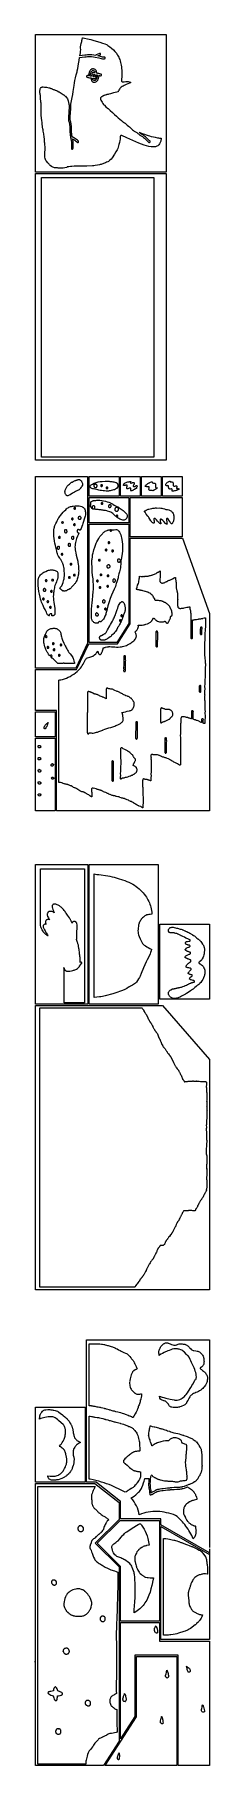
# Model space of a CAD drawing. Extents: x -1 to 498, y 2 to 4924.
import ezdxf

# ---------------------------------------------------------------- set-up
doc = ezdxf.new("R2010")
doc.units = 0

msp = doc.modelspace()

# ---------------------------------------------------------------- linework, layer by layer
at = {"layer": 'Calque 1'}
for p, q in [((1.99988, 4924.29), (374.266, 4924.29)), ((1.99988, 4533.05), (1.99988, 4924.29)), ((374.266, 4924.29), (374.266, 4533.05)), ((129.967, 4872.22), (130.371, 4874.39)), ((130.371, 4874.39), (130.646, 4876.8)), ((130.646, 4876.8), (130.821, 4881.27)), ((130.682, 4886.75), (130.719, 4890.98)), ((130.821, 4881.3), (130.682, 4886.75)), ((130.719, 4890.98), (130.901, 4893.2)), ((130.821, 4881.27), (130.821, 4881.3)), ((130.901, 4893.2), (131.112, 4894.37)), ((131.112, 4894.37), (132.295, 4898.89)), ((132.295, 4898.89), (133.664, 4905.11)), ((133.664, 4905.11), (134.339, 4907.44)), ((134.339, 4907.44), (135.052, 4910.08)), ((135.052, 4910.08), (135.84, 4914.69)), ((135.84, 4914.69), (137.716, 4914.85)), ((137.716, 4914.85), (137.72, 4914.85)), ((137.72, 4914.85), (141.96, 4914.29)), ((141.96, 4914.29), (150.375, 4912.6)), ((150.375, 4912.6), (159.392, 4910.38)), ((159.392, 4910.38), (168.353, 4907.78)), ((168.353, 4907.78), (185.646, 4902.46)), ((185.646, 4902.46), (192.794, 4900.22)), ((192.794, 4900.22), (199.84, 4897.83)), ((199.84, 4897.83), (204.245, 4895.98)), ((204.245, 4895.98), (206.347, 4894.92)), ((206.347, 4894.92), (208.364, 4893.71)), ((208.364, 4893.71), (208.38, 4893.71)), ((208.38, 4893.71), (211.175, 4891.83)), ((211.175, 4891.83), (213.884, 4889.76)), ((213.884, 4889.76), (219.124, 4885.29)), ((219.124, 4885.29), (224.008, 4880.74)), ((224.008, 4880.74), (228.599, 4875.95)), ((228.599, 4875.95), (232.489, 4871.27)), ((121.105, 4821.34), (122.375, 4827.51)), ((122.375, 4827.51), (123.757, 4834.52)), ((123.757, 4834.52), (124.985, 4841.64)), ((124.985, 4841.64), (126.177, 4850.29)), ((126.177, 4850.29), (127.384, 4858.81)), ((127.384, 4858.81), (135.066, 4860)), ((128.262, 4863.78), (129.967, 4872.22)), ((135.184, 4864.87), (128.262, 4863.78)), ((135.066, 4860), (142.694, 4861)), ((142.167, 4865.79), (135.184, 4864.87)), ((146.242, 4866.22), (142.167, 4865.79)), ((142.694, 4861), (146.719, 4861.45)), ((150.437, 4866.53), (146.242, 4866.22)), ((146.719, 4861.45), (150.645, 4861.74)), ((156.236, 4866.75), (150.437, 4866.53)), ((150.645, 4861.74), (156.324, 4861.96)), ((162.165, 4866.64), (156.236, 4866.75)), ((156.324, 4861.96), (161.866, 4861.85)), ((159.223, 4824.44), (158.397, 4823.67)), ((160.245, 4825.23), (159.223, 4824.44)), ((160.961, 4825.73), (160.245, 4825.23)), ((162.048, 4826.24), (160.961, 4825.73)), ((161.866, 4861.85), (167.54, 4861.29)), ((163.099, 4826.5), (162.048, 4826.24)), ((168.605, 4866), (162.165, 4866.64)), ((164.954, 4826.69), (163.099, 4826.5)), ((165.924, 4826.69), (164.954, 4826.69)), ((167.137, 4826.61), (165.923, 4826.69)), ((165.923, 4826.69), (165.924, 4826.69)), ((167.816, 4826.48), (167.137, 4826.61)), ((167.54, 4861.29), (172.101, 4860.5)), ((168.44, 4826.37), (167.816, 4826.48)), ((169.728, 4826.03), (168.44, 4826.37)), ((173.808, 4865.03), (168.605, 4866)), ((170.578, 4825.73), (169.728, 4826.03)), ((171.655, 4825.21), (170.578, 4825.73)), ((172.073, 4824.91), (171.655, 4825.21)), ((173.685, 4823.54), (172.073, 4824.91)), ((172.101, 4860.5), (182.198, 4858.04)), ((174.301, 4865.9), (173.808, 4865.03)), ((175.111, 4866.51), (174.301, 4865.9)), ((179.505, 4868.47), (175.111, 4866.51)), ((184.204, 4870.77), (179.505, 4868.47)), ((180.162, 4863.49), (186.324, 4866.48)), ((183.284, 4862.72), (180.162, 4863.49)), ((182.198, 4858.04), (189.486, 4856.45)), ((190.461, 4861.16), (183.284, 4862.72)), ((185.125, 4871.03), (184.204, 4870.77)), ((186.037, 4870.9), (185.125, 4871.03)), ((186.835, 4870.45), (186.037, 4870.9)), ((186.324, 4866.48), (187.067, 4867.04)), ((187.417, 4869.68), (186.835, 4870.45)), ((187.067, 4867.04), (187.536, 4867.86)), ((187.659, 4868.78), (187.417, 4869.68)), ((187.536, 4867.86), (187.659, 4868.78)), ((189.486, 4856.45), (192.627, 4855.87)), ((193.463, 4860.58), (190.461, 4861.16)), ((192.627, 4855.87), (194.574, 4855.53)), ((196.416, 4860.16), (193.463, 4860.58)), ((194.574, 4855.53), (196.314, 4855.34)), ((196.314, 4855.34), (197.838, 4855.47)), ((198.127, 4860.42), (196.416, 4860.16)), ((197.838, 4855.47), (198.788, 4855.66)), ((199.079, 4860.37), (198.127, 4860.42)), ((198.788, 4855.66), (199.687, 4855.98)), ((199.905, 4859.95), (199.079, 4860.37)), ((199.687, 4855.98), (200.372, 4856.59)), ((200.52, 4859.26), (199.905, 4859.95)), ((200.372, 4856.59), (200.777, 4857.43)), ((200.835, 4858.36), (200.52, 4859.26)), ((200.777, 4857.43), (200.835, 4858.36)), ((232.489, 4871.27), (234.259, 4868.84)), ((234.259, 4868.84), (235.885, 4866.32)), ((235.885, 4866.32), (235.885, 4866.3)), ((235.885, 4866.3), (237.672, 4863.15)), ((237.672, 4863.15), (239.283, 4859.87)), ((239.283, 4859.87), (240.731, 4856.53)), ((240.731, 4856.53), (242.034, 4853.09)), ((242.034, 4853.09), (243.294, 4849.28)), ((243.294, 4849.28), (244.391, 4845.39)), ((244.391, 4845.39), (245.331, 4841.48)), ((245.331, 4841.48), (246.124, 4837.51)), ((246.124, 4837.51), (246.853, 4832.88)), ((246.853, 4832.88), (247.394, 4828.22)), ((247.394, 4828.22), (247.754, 4823.51)), ((18.1301, 4774.62), (18.2738, 4774.75)), ((18.2738, 4774.75), (20.2158, 4775.25)), ((20.2158, 4775.25), (21.2803, 4775.25)), ((21.2803, 4775.25), (22.1268, 4775.36)), ((22.1268, 4775.36), (22.1378, 4775.36)), ((22.1378, 4775.36), (23.161, 4775.46)), ((23.161, 4775.46), (23.4638, 4775.52)), ((23.4638, 4775.52), (27.7757, 4775.15)), ((27.7757, 4775.15), (30.6927, 4774.96)), ((30.6927, 4774.96), (33.161, 4774.41)), ((109.509, 4762.66), (111.88, 4779.59)), ((111.88, 4779.59), (112.873, 4786.81)), ((112.873, 4786.81), (114.431, 4794.12)), ((114.431, 4794.12), (116.017, 4801.05)), ((116.017, 4801.05), (118.015, 4809.65)), ((118.015, 4809.65), (119.635, 4815.81)), ((119.635, 4815.81), (120.429, 4818.56)), ((120.429, 4818.56), (121.105, 4821.34)), ((147.739, 4806.47), (147.439, 4805.57)), ((147.439, 4805.57), (147.513, 4804.62)), ((147.513, 4804.62), (147.932, 4803.8)), ((148.342, 4807.16), (147.739, 4806.47)), ((147.932, 4803.8), (148.627, 4803.19)), ((149.161, 4807.58), (148.342, 4807.16)), ((148.627, 4803.19), (149.532, 4802.9)), ((150.111, 4807.66), (149.161, 4807.58)), ((149.532, 4802.9), (150.958, 4802.69)), ((151.668, 4807.43), (150.111, 4807.66)), ((150.958, 4802.69), (151.877, 4802.56)), ((152.764, 4807.27), (151.668, 4807.43)), ((151.877, 4802.56), (153.124, 4802.27)), ((153.205, 4807.16), (152.764, 4807.27)), ((153.124, 4802.27), (156.093, 4801.76)), ((153.271, 4808.01), (153.205, 4807.16)), ((153.3, 4808.56), (153.271, 4808.01)), ((153.395, 4809.15), (153.3, 4808.56)), ((153.53, 4810.31), (153.395, 4809.15)), ((153.646, 4811.16), (153.53, 4810.31)), ((153.682, 4811.37), (153.64, 4811.16)), ((153.64, 4811.16), (153.646, 4811.16)), ((153.746, 4811.61), (153.682, 4811.37)), ((153.845, 4812.32), (153.746, 4811.61)), ((154.186, 4813.93), (153.845, 4812.32)), ((154.62, 4815.36), (154.186, 4813.93)), ((155.348, 4817.48), (154.62, 4815.36)), ((155.915, 4818.96), (155.348, 4817.48)), ((156.434, 4820.52), (155.915, 4818.96)), ((156.093, 4801.76), (157.16, 4801.71)), ((156.834, 4821.5), (156.434, 4820.52)), ((157.422, 4822.51), (156.834, 4821.5)), ((157.16, 4801.71), (158.246, 4801.63)), ((158.397, 4823.67), (157.422, 4822.51)), ((157.959, 4806.45), (157.969, 4806.63)), ((158.707, 4806.39), (157.959, 4806.45)), ((157.969, 4806.63), (158.052, 4807.69)), ((158.052, 4807.69), (158.069, 4808.06)), ((158.069, 4808.06), (158.143, 4808.51)), ((158.074, 4808.06), (158.074, 4808.03)), ((158.074, 4808.03), (158.074, 4808.06)), ((158.074, 4808.06), (158.074, 4808.06)), ((158.143, 4808.51), (158.278, 4809.65)), ((158.246, 4801.63), (160.181, 4801.37)), ((158.278, 4809.65), (158.328, 4810.02)), ((158.328, 4810.02), (158.358, 4810.12)), ((158.358, 4810.12), (158.39, 4810.31)), ((158.39, 4810.31), (158.469, 4810.79)), ((158.469, 4810.79), (158.565, 4811.5)), ((158.565, 4811.5), (158.829, 4812.74)), ((160.923, 4806.1), (158.707, 4806.39)), ((158.829, 4812.74), (159.161, 4813.83)), ((159.161, 4813.83), (159.856, 4815.87)), ((159.856, 4815.87), (160.405, 4817.27)), ((160.181, 4801.37), (161.068, 4801.23)), ((160.405, 4817.27), (160.979, 4818.88)), ((160.943, 4799.75), (160.845, 4798.64)), ((160.845, 4798.64), (160.853, 4797.16)), ((160.853, 4797.16), (161.286, 4795.07)), ((161.781, 4805.97), (160.923, 4806.1)), ((161.068, 4801.23), (160.943, 4799.75)), ((160.979, 4818.88), (161.397, 4819.83)), ((161.286, 4795.07), (161.98, 4793.38)), ((161.397, 4819.83), (162.431, 4820.87)), ((162.117, 4807.69), (161.781, 4805.97)), ((161.98, 4793.38), (162.757, 4791.89)), ((162.453, 4809.54), (162.117, 4807.69)), ((162.431, 4820.87), (162.67, 4821.1)), ((162.537, 4810.12), (162.453, 4809.54)), ((162.546, 4810.36), (162.536, 4810.23)), ((162.536, 4810.23), (162.537, 4810.12)), ((162.556, 4810.44), (162.546, 4810.36)), ((162.575, 4810.57), (162.556, 4810.44)), ((162.617, 4810.81), (162.575, 4810.57)), ((162.668, 4811.08), (162.617, 4810.81)), ((162.75, 4811.55), (162.668, 4811.08)), ((162.67, 4821.1), (163.009, 4821.32)), ((162.932, 4812.66), (162.75, 4811.55)), ((162.757, 4791.89), (163.345, 4791.1)), ((163.064, 4813.41), (162.932, 4812.66)), ((163.009, 4821.32), (163.367, 4821.58)), ((163.398, 4814.36), (163.064, 4813.41)), ((163.345, 4791.1), (164.15, 4790.33)), ((163.367, 4821.58), (164.022, 4821.79)), ((163.919, 4815.15), (163.398, 4814.36)), ((164.433, 4815.55), (163.919, 4815.15)), ((164.022, 4821.79), (165.044, 4821.87)), ((164.15, 4790.33), (165.146, 4789.67)), ((165.193, 4815.73), (164.433, 4815.55)), ((165.044, 4821.87), (165.869, 4821.87)), ((165.146, 4789.67), (166.192, 4789.2)), ((165.793, 4815.79), (165.193, 4815.73)), ((165.637, 4797.56), (165.735, 4799.44)), ((165.849, 4796.55), (165.637, 4797.56)), ((165.735, 4799.44), (165.834, 4800.52)), ((166.253, 4815.79), (165.793, 4815.79)), ((165.834, 4800.52), (165.844, 4800.52)), ((165.844, 4800.52), (166.014, 4800.47)), ((166.325, 4795.41), (165.849, 4796.55)), ((165.869, 4821.87), (165.874, 4821.9)), ((165.874, 4821.9), (166.452, 4821.85)), ((166.014, 4800.47), (166.144, 4800.44)), ((166.144, 4800.44), (166.3, 4800.41)), ((166.259, 4815.79), (166.182, 4815.79)), ((166.182, 4815.79), (166.191, 4815.79)), ((166.191, 4815.79), (166.259, 4815.79)), ((166.192, 4789.2), (168.247, 4788.8)), ((168.249, 4815.65), (166.253, 4815.79)), ((166.259, 4815.79), (166.259, 4815.79)), ((166.3, 4800.41), (166.778, 4800.31)), ((167.164, 4794.06), (166.325, 4795.41)), ((166.452, 4821.85), (166.995, 4821.74)), ((166.543, 4805.28), (166.843, 4806.82)), ((167.553, 4805.07), (166.543, 4805.28)), ((166.778, 4800.31), (168.625, 4800.04)), ((166.843, 4806.82), (167.205, 4808.83)), ((166.995, 4821.74), (167.473, 4821.69)), ((167.768, 4793.69), (167.164, 4794.06)), ((167.205, 4808.83), (167.41, 4810.28)), ((167.41, 4810.28), (167.411, 4810.31)), ((167.411, 4810.31), (167.484, 4810.71)), ((167.473, 4821.69), (168.267, 4821.45)), ((167.484, 4810.71), (167.514, 4810.89)), ((167.514, 4810.89), (167.516, 4810.89)), ((167.516, 4810.89), (167.635, 4810.89)), ((167.689, 4805.04), (167.553, 4805.07)), ((167.635, 4810.89), (168.08, 4810.81)), ((167.812, 4804.99), (167.689, 4805.04)), ((168.575, 4793.59), (167.768, 4793.69)), ((169.378, 4804.78), (167.812, 4804.99)), ((168.08, 4810.81), (170.782, 4810.42)), ((168.247, 4788.8), (170.217, 4788.88)), ((168.905, 4815.52), (168.249, 4815.65)), ((168.267, 4821.45), (169.108, 4821.13)), ((169.546, 4793.64), (168.575, 4793.59)), ((168.625, 4800.04), (169.206, 4799.94)), ((171.551, 4815.15), (168.905, 4815.52)), ((169.108, 4821.13), (169.321, 4820.97)), ((169.206, 4799.94), (169.696, 4799.89)), ((169.321, 4820.97), (170.168, 4820.26)), ((169.92, 4804.67), (169.378, 4804.78)), ((170.909, 4793.88), (169.546, 4793.64)), ((169.696, 4799.89), (170.723, 4799.57)), ((170.358, 4804.62), (169.92, 4804.67)), ((169.923, 4804.67), (169.941, 4804.67)), ((169.941, 4804.67), (169.923, 4804.67)), ((169.923, 4804.67), (169.923, 4804.67)), ((170.168, 4820.26), (170.548, 4819.83)), ((170.217, 4788.88), (171.771, 4789.17)), ((170.691, 4805.71), (170.358, 4804.62)), ((170.548, 4819.83), (170.839, 4819.52)), ((171.027, 4807.69), (170.691, 4805.71)), ((170.723, 4799.57), (171.043, 4799.44)), ((170.782, 4810.42), (171.292, 4810.31)), ((170.839, 4819.52), (171.235, 4818.86)), ((171.865, 4794.06), (170.909, 4793.88)), ((171.257, 4809.89), (171.027, 4807.69)), ((171.043, 4799.44), (171.643, 4799.33)), ((171.235, 4818.86), (171.537, 4817.64)), ((171.292, 4810.31), (171.257, 4809.89)), ((171.292, 4810.31), (171.292, 4810.31)), ((171.537, 4817.64), (171.629, 4816.08)), ((171.613, 4815.13), (171.551, 4815.15)), ((171.628, 4816.08), (171.613, 4815.13)), ((171.629, 4816.08), (171.628, 4816.08)), ((171.643, 4799.33), (172.237, 4799.38)), ((171.771, 4789.17), (172.55, 4789.28)), ((172.775, 4794.59), (171.865, 4794.06)), ((172.237, 4799.38), (173.086, 4799.78)), ((172.55, 4789.28), (173.771, 4789.65)), ((173.662, 4795.36), (172.775, 4794.59)), ((173.086, 4799.78), (173.743, 4800.39)), ((174.666, 4796.66), (173.662, 4795.36)), ((174.125, 4823.04), (173.685, 4823.54)), ((173.743, 4800.39), (173.987, 4800.92)), ((173.771, 4789.65), (175.594, 4790.7)), ((173.987, 4800.92), (174.071, 4801.05)), ((174.071, 4801.05), (174.729, 4802.5)), ((174.588, 4822.53), (174.125, 4823.04)), ((175.64, 4820.76), (174.588, 4822.53)), ((175.78, 4798.3), (174.666, 4796.66)), ((174.729, 4802.5), (175.372, 4804.59)), ((175.372, 4804.59), (175.803, 4807.11)), ((175.594, 4790.7), (177.173, 4792.11)), ((176.07, 4819.54), (175.64, 4820.76)), ((176.819, 4800.89), (175.78, 4798.3)), ((175.803, 4807.11), (176.042, 4809.44)), ((176.042, 4809.44), (176.052, 4809.54)), ((176.05, 4809.54), (176.404, 4809.49)), ((176.052, 4809.54), (176.05, 4809.54)), ((176.318, 4818.33), (176.07, 4819.54)), ((176.448, 4816.08), (176.318, 4818.33)), ((176.394, 4814.36), (176.409, 4814.7)), ((177.278, 4814.2), (176.394, 4814.36)), ((176.404, 4809.49), (178.618, 4808.96)), ((176.409, 4814.7), (176.448, 4816.08)), ((177.714, 4804.28), (176.819, 4800.89)), ((177.173, 4792.11), (178.52, 4793.8)), ((179.9, 4813.59), (177.278, 4814.2)), ((177.891, 4804.89), (177.714, 4804.28)), ((178.403, 4807.74), (177.891, 4804.89)), ((178.493, 4808.38), (178.403, 4807.74)), ((178.529, 4808.54), (178.493, 4808.38)), ((178.52, 4793.8), (179.265, 4794.83)), ((178.599, 4808.75), (178.529, 4808.54)), ((178.618, 4808.99), (178.599, 4808.75)), ((178.618, 4808.96), (178.618, 4808.99)), ((179.265, 4794.83), (180.041, 4796.1)), ((180.618, 4813.38), (179.9, 4813.59)), ((180.041, 4796.1), (180.792, 4797.77)), ((180.654, 4813.38), (180.618, 4813.38)), ((181.307, 4813.46), (180.654, 4813.38)), ((180.792, 4797.77), (181.393, 4799.44)), ((182.168, 4813.27), (181.307, 4813.46)), ((181.393, 4799.44), (182.339, 4803.01)), ((182.561, 4813.03), (182.168, 4813.27)), ((182.339, 4803.01), (182.551, 4803.75)), ((182.551, 4803.75), (183.155, 4807.11)), ((182.803, 4812.98), (182.561, 4813.03)), ((185.315, 4812.59), (182.803, 4812.98)), ((183.155, 4807.11), (183.165, 4807.16)), ((183.165, 4807.16), (183.325, 4807.9)), ((183.325, 4807.9), (183.34, 4808.06)), ((183.34, 4808.06), (184.393, 4807.88)), ((184.393, 4807.88), (187.296, 4807.24)), ((188.204, 4811.92), (185.315, 4812.59)), ((187.296, 4807.24), (188.247, 4807.24)), ((189.086, 4811.58), (188.204, 4811.92)), ((188.247, 4807.24), (189.092, 4807.61)), ((189.737, 4810.92), (189.086, 4811.58)), ((189.092, 4807.61), (189.742, 4808.25)), ((190.097, 4810.07), (189.737, 4810.92)), ((189.742, 4808.25), (190.106, 4809.12)), ((190.105, 4809.12), (190.097, 4810.07)), ((190.106, 4809.12), (190.105, 4809.12)), ((249.146, 4776.36), (246.171, 4774.43)), ((247.167, 4794.36), (247.15, 4793.32)), ((247.15, 4793.32), (247.291, 4792.61)), ((247.761, 4806.61), (247.167, 4794.28)), ((247.167, 4794.28), (247.167, 4794.36)), ((247.291, 4792.61), (247.639, 4791.79)), ((247.639, 4791.79), (248.386, 4790.78)), ((247.754, 4823.51), (247.944, 4818.83)), ((247.953, 4812.74), (247.761, 4806.61)), ((247.944, 4818.83), (247.953, 4812.74)), ((248.386, 4790.78), (249.346, 4790.07)), ((252.171, 4777.95), (249.146, 4776.36)), ((249.346, 4790.07), (250.462, 4789.67)), ((250.462, 4789.67), (251.68, 4789.57)), ((251.68, 4789.57), (253.373, 4789.78)), ((255.101, 4779.38), (252.171, 4777.95)), ((253.373, 4789.78), (254.63, 4790.02)), ((254.63, 4790.02), (254.648, 4790.02)), ((254.648, 4790.02), (259.548, 4790.68)), ((258.625, 4781.18), (255.101, 4779.38)), ((260.592, 4782.05), (258.625, 4781.18)), ((259.548, 4790.68), (261.953, 4790.84)), ((270.444, 4786.58), (260.592, 4782.05)), ((261.953, 4790.84), (264.324, 4790.84)), ((264.324, 4790.84), (264.335, 4790.84)), ((264.335, 4790.84), (266.623, 4790.65)), ((266.623, 4790.65), (268.848, 4790.23)), ((268.848, 4790.23), (268.859, 4790.23)), ((268.859, 4790.23), (271.552, 4789.38)), ((274.206, 4788.27), (270.444, 4786.58)), ((271.552, 4789.38), (274.206, 4788.27)), ((13.9779, 4763.29), (14.3107, 4765.12)), ((13.9879, 4762.92), (13.9779, 4763.29)), ((14.0009, 4762.87), (13.9879, 4762.92)), ((14.1322, 4762.08), (14.0009, 4762.87)), ((14.1982, 4761.12), (14.1322, 4762.08)), ((14.2602, 4760.75), (14.1982, 4761.12)), ((14.5356, 4759.7), (14.2602, 4760.75)), ((14.3107, 4765.12), (14.8714, 4767.34)), ((14.639, 4758.95), (14.5356, 4759.7)), ((15.3247, 4756.33), (14.639, 4758.95)), ((14.8714, 4767.34), (15.4228, 4769.33)), ((15.7547, 4753.05), (15.3247, 4756.33)), ((15.4228, 4769.33), (15.5355, 4769.75)), ((15.5393, 4769.75), (15.4883, 4769.64)), ((15.4883, 4769.64), (15.5393, 4769.75)), ((15.5355, 4769.75), (16.6666, 4771.79)), ((15.5393, 4769.75), (15.5393, 4769.75)), ((15.7907, 4752.76), (15.7547, 4753.05)), ((15.8107, 4752.74), (15.7907, 4752.76)), ((15.9027, 4752.37), (15.8107, 4752.74)), ((15.9217, 4752.23), (15.9027, 4752.37)), ((16.0958, 4750.62), (15.9217, 4752.23)), ((16.3117, 4747.63), (16.0958, 4750.62)), ((16.425, 4744.77), (16.3117, 4747.63)), ((16.6084, 4740.49), (16.425, 4744.77)), ((17.0704, 4735.8), (16.6084, 4740.49)), ((16.6666, 4771.79), (17.0682, 4772.84)), ((17.0682, 4772.84), (17.4604, 4773.53)), ((17.2182, 4734), (17.0704, 4735.8)), ((17.072, 4772.84), (17.09, 4772.9)), ((17.09, 4772.9), (17.072, 4772.84)), ((17.072, 4772.84), (17.072, 4772.84)), ((17.2186, 4733.85), (17.2182, 4734)), ((17.3783, 4732.63), (17.2186, 4733.85)), ((17.5509, 4731.25), (17.3783, 4732.63)), ((17.4604, 4773.53), (17.7188, 4774.19)), ((17.7959, 4730.17), (17.5509, 4731.25)), ((17.7188, 4774.19), (18.1301, 4774.62)), ((17.9219, 4728.95), (17.7959, 4730.17)), ((18.1876, 4727.26), (17.9219, 4728.95)), ((18.2416, 4726.41), (18.1876, 4727.26)), ((18.3739, 4725.64), (18.2416, 4726.41)), ((18.4449, 4724.16), (18.3739, 4725.64)), ((33.161, 4774.41), (39.7422, 4773)), ((39.7422, 4773), (39.7814, 4772.98)), ((39.7814, 4772.98), (40.7535, 4772.77)), ((40.7535, 4772.77), (40.9948, 4772.74)), ((40.9948, 4772.74), (41.7327, 4772.66)), ((41.7327, 4772.66), (43.3268, 4772.21)), ((43.3268, 4772.21), (44.3991, 4772)), ((44.3991, 4772), (46.1666, 4771.42)), ((46.1666, 4771.42), (47.9543, 4770.75)), ((47.9543, 4770.75), (49.5921, 4770.01)), ((49.5921, 4770.01), (50.4801, 4769.48)), ((50.4801, 4769.48), (50.5139, 4769.48)), ((50.5139, 4769.48), (52.534, 4768.64)), ((52.534, 4768.64), (54.2768, 4768.03)), ((54.2768, 4768.03), (54.5292, 4767.95)), ((54.5292, 4767.95), (55.9948, 4767.26)), ((55.9948, 4767.26), (56.0056, 4767.26)), ((56.0056, 4767.26), (58.185, 4766.47)), ((58.185, 4766.47), (58.231, 4766.47)), ((58.231, 4766.47), (58.9927, 4766.12)), ((58.9927, 4766.12), (61.4309, 4765.22)), ((61.4309, 4765.22), (63.6322, 4764.33)), ((63.6322, 4764.33), (68.0862, 4762)), ((68.0862, 4762), (69.3972, 4761.36)), ((69.3972, 4761.36), (75.0799, 4757.76)), ((75.0799, 4757.76), (78.0607, 4755.86)), ((78.0607, 4755.86), (80.7272, 4754.14)), ((80.7272, 4754.14), (81.6506, 4753.37)), ((81.6506, 4753.37), (82.1612, 4753)), ((82.1612, 4753), (82.2872, 4752.92)), ((82.2872, 4752.92), (82.6481, 4752.66)), ((82.6481, 4752.66), (83.4836, 4752.05)), ((83.4836, 4752.05), (86.4705, 4749.46)), ((86.4705, 4749.46), (87.2343, 4748.85)), ((87.2343, 4748.85), (89.4264, 4746.44)), ((89.4264, 4746.44), (90.9261, 4744.61)), ((90.9261, 4744.61), (92.7805, 4741.65)), ((92.7805, 4741.65), (94.2074, 4738.63)), ((94.2074, 4738.63), (95.1393, 4735.57)), ((95.1393, 4735.57), (95.9897, 4731.33)), ((95.9897, 4731.33), (97.0067, 4726.46)), ((97.0067, 4726.46), (97.5689, 4723.84)), ((102.355, 4724.14), (102.663, 4726.04)), ((102.663, 4726.04), (104.691, 4735.8)), ((104.691, 4735.8), (106.735, 4745.73)), ((106.735, 4745.73), (108.207, 4754.19)), ((108.207, 4754.19), (109.509, 4762.66)), ((186.849, 4742.18), (186.842, 4741.04)), ((186.842, 4741.04), (187.173, 4740.09)), ((187.269, 4743.37), (186.849, 4742.18)), ((187.173, 4740.09), (187.57, 4739.45)), ((187.437, 4744.03), (187.269, 4743.37)), ((187.518, 4744.22), (187.437, 4744.03)), ((187.985, 4745.12), (187.518, 4744.22)), ((187.57, 4739.45), (188.211, 4738.53)), ((188.474, 4745.59), (187.985, 4745.12)), ((188.211, 4738.53), (188.423, 4738.26)), ((188.423, 4738.26), (188.587, 4737.95)), ((188.672, 4745.78), (188.474, 4745.59)), ((188.587, 4737.95), (192.127, 4731.86)), ((188.868, 4745.94), (188.672, 4745.78)), ((189.444, 4746.31), (188.868, 4745.94)), ((189.903, 4746.47), (189.444, 4746.31)), ((189.994, 4746.55), (189.903, 4746.47)), ((190.145, 4746.73), (189.994, 4746.55)), ((190.362, 4746.94), (190.145, 4746.73)), ((190.507, 4747.05), (190.362, 4746.94)), ((191.024, 4747.6), (190.507, 4747.05)), ((191.828, 4748.08), (191.024, 4747.6)), ((192.737, 4748.82), (191.828, 4748.08)), ((192.127, 4731.86), (194.025, 4728.77)), ((193.803, 4749.46), (192.737, 4748.82)), ((194.616, 4749.77), (193.803, 4749.46)), ((194.025, 4728.77), (196.158, 4725.7)), ((195.135, 4750.12), (194.616, 4749.77)), ((195.374, 4750.2), (195.135, 4750.12)), ((195.584, 4750.33), (195.374, 4750.2)), ((195.558, 4750.28), (195.726, 4750.36)), ((195.674, 4750.33), (195.558, 4750.28)), ((195.726, 4750.36), (195.584, 4750.33)), ((195.684, 4750.33), (195.674, 4750.33)), ((195.708, 4750.33), (195.684, 4750.33)), ((195.807, 4750.38), (195.708, 4750.33)), ((195.934, 4750.41), (195.792, 4750.38)), ((195.792, 4750.38), (195.851, 4750.38)), ((195.819, 4750.38), (195.807, 4750.38)), ((195.851, 4750.38), (195.819, 4750.38)), ((196.107, 4750.49), (195.934, 4750.41)), ((196.657, 4750.83), (196.107, 4750.49)), ((196.158, 4725.7), (197.094, 4724.72)), ((197.762, 4751.25), (196.657, 4750.83)), ((199.533, 4751.65), (197.762, 4751.25)), ((200.835, 4752.21), (199.533, 4751.65)), ((203.607, 4753.05), (200.835, 4752.21)), ((204.075, 4753.27), (203.607, 4753.05)), ((205.091, 4753.58), (204.075, 4753.27)), ((207.132, 4753.87), (205.091, 4753.58)), ((209.23, 4754.3), (207.132, 4753.87)), ((211.391, 4754.91), (209.23, 4754.3)), ((216.034, 4756.31), (211.391, 4754.91)), ((224.803, 4758.4), (216.034, 4756.31)), ((233.414, 4760.46), (224.803, 4758.4)), ((237.428, 4761.63), (233.414, 4760.46)), ((238.063, 4763.11), (237.428, 4761.63)), ((238.743, 4764.88), (238.063, 4763.11)), ((239.609, 4766.49), (238.743, 4764.88)), ((241.215, 4769.3), (239.609, 4766.49)), ((242.207, 4770.7), (241.215, 4769.3)), ((243.393, 4772.05), (242.207, 4770.7)), ((244.749, 4773.32), (243.393, 4772.05)), ((246.171, 4774.43), (244.749, 4773.32)), ((17.7314, 4705.27), (17.7814, 4705.98)), ((17.7314, 4702.81), (17.7314, 4705.27)), ((17.7314, 4699.71), (17.7314, 4702.81)), ((18.3985, 4692.94), (17.7314, 4699.71)), ((17.7814, 4705.98), (17.8154, 4706.09)), ((17.8154, 4706.09), (17.8614, 4706.41)), ((17.8614, 4706.41), (17.8714, 4706.59)), ((17.8714, 4706.59), (17.9214, 4708.15)), ((17.9214, 4708.15), (18.0707, 4715.72)), ((18.0707, 4715.72), (18.295, 4721.86)), ((18.295, 4721.86), (18.4449, 4724.16)), ((18.5034, 4691.12), (18.3985, 4692.94)), ((18.6874, 4689.34), (18.5034, 4691.12)), ((19.0202, 4687.31), (18.6874, 4689.34)), ((19.3659, 4683.63), (19.0202, 4687.31)), ((19.6444, 4681.46), (19.3659, 4683.63)), ((20.5167, 4672.86), (19.6444, 4681.46)), ((96.1362, 4692.81), (96.0582, 4688.81)), ((96.0582, 4688.81), (96.191, 4683.92)), ((96.7956, 4700.9), (96.1362, 4692.81)), ((96.191, 4683.92), (96.2497, 4682.01)), ((96.2497, 4682.01), (96.5191, 4679.82)), ((96.5191, 4679.82), (97.1774, 4677.36)), ((97.0565, 4704.48), (96.7956, 4700.9)), ((97.3718, 4708.05), (97.0565, 4704.48)), ((97.1774, 4677.36), (97.9248, 4675.24)), ((97.4298, 4709.32), (97.3718, 4708.05)), ((97.6576, 4711.91), (97.4298, 4709.32)), ((97.5689, 4723.84), (97.9756, 4720.43)), ((97.6806, 4712.07), (97.6576, 4711.91)), ((97.7237, 4712.26), (97.6806, 4712.07)), ((97.7957, 4712.47), (97.7237, 4712.26)), ((97.8267, 4712.52), (97.7957, 4712.47)), ((97.8436, 4712.71), (97.8267, 4712.52)), ((97.9137, 4714.24), (97.8436, 4712.71)), ((98.0952, 4716.91), (97.9137, 4714.24)), ((97.9756, 4720.43), (98.0952, 4716.91)), ((100.852, 4688.79), (100.923, 4692.54)), ((100.852, 4688.76), (100.852, 4688.79)), ((100.981, 4684.1), (100.852, 4688.76)), ((100.923, 4692.54), (101.572, 4700.48)), ((101.049, 4682.28), (100.981, 4684.1)), ((101.213, 4680.77), (101.049, 4682.28)), ((101.752, 4678.79), (101.213, 4680.77)), ((101.572, 4700.48), (101.834, 4704.08)), ((102.143, 4677.78), (101.752, 4678.79)), ((101.834, 4704.08), (102.155, 4707.73)), ((102.611, 4676.25), (102.143, 4677.78)), ((102.155, 4707.73), (102.209, 4708.92)), ((102.209, 4708.92), (102.245, 4709.34)), ((102.245, 4709.34), (102.31, 4709.61)), ((102.31, 4709.61), (102.399, 4710.09)), ((102.764, 4720.51), (102.355, 4724.14)), ((102.399, 4710.09), (102.45, 4710.54)), ((102.45, 4710.54), (102.617, 4712.26)), ((102.761, 4675.13), (102.611, 4676.25)), ((102.617, 4712.26), (102.696, 4713.92)), ((102.696, 4713.92), (102.834, 4715.4)), ((102.889, 4716.91), (102.764, 4720.51)), ((102.834, 4715.4), (102.889, 4716.91)), ((197.094, 4724.72), (198.605, 4723.31)), ((198.605, 4723.31), (202.9, 4719.37)), ((202.9, 4719.37), (207.138, 4715.54)), ((207.138, 4715.54), (208.612, 4714.19)), ((208.612, 4714.19), (209.147, 4713.71)), ((209.147, 4713.71), (214.622, 4708.55)), ((214.622, 4708.55), (214.692, 4708.47)), ((214.692, 4708.47), (221.422, 4702.62)), ((221.422, 4702.62), (227.641, 4696.72)), ((227.641, 4696.72), (232.704, 4692.12)), ((232.704, 4692.12), (238.024, 4687.54)), ((238.024, 4687.54), (247.031, 4679.87)), ((247.031, 4679.87), (251.086, 4676.51)), ((251.086, 4676.51), (253.302, 4674.92)), ((20.8743, 4670.61), (20.5167, 4672.86)), ((21.0097, 4668.97), (20.8743, 4670.61)), ((21.2893, 4666.85), (21.0097, 4668.97)), ((21.4727, 4664.84), (21.2893, 4666.85)), ((22.051, 4661.19), (21.4727, 4664.84)), ((22.6763, 4656.51), (22.051, 4661.19)), ((23.4618, 4653.49), (22.6763, 4656.51)), ((24.2628, 4650.05), (23.4618, 4653.49)), ((25.4327, 4642.48), (24.2628, 4650.05)), ((26.4781, 4632.72), (25.4327, 4642.48)), ((27.21, 4628.28), (26.4781, 4632.72)), ((27.6, 4624.12), (27.21, 4628.28)), ((97.9248, 4675.24), (98.037, 4674.31)), ((98.037, 4674.31), (98.9853, 4669.74)), ((98.9853, 4669.74), (99.3086, 4666.67)), ((99.3086, 4666.67), (99.4615, 4663.41)), ((99.4615, 4663.41), (99.6478, 4658.62)), ((99.6478, 4658.62), (100.114, 4648.91)), ((100.114, 4648.91), (100.114, 4646.43)), ((100.114, 4646.43), (100.362, 4641.69)), ((100.362, 4641.69), (100.925, 4637.03)), ((100.925, 4637.03), (101.568, 4633.89)), ((101.568, 4633.89), (101.97, 4631.4)), ((101.97, 4631.4), (102.148, 4630.63)), ((102.148, 4630.63), (102.297, 4629.49)), ((102.297, 4629.49), (102.627, 4628.38)), ((102.627, 4628.38), (102.746, 4627.62)), ((102.746, 4627.62), (102.973, 4626.77)), ((103.719, 4670.5), (102.761, 4675.13)), ((104.095, 4666.99), (103.719, 4670.5)), ((104.252, 4663.6), (104.095, 4666.99)), ((104.439, 4658.78), (104.252, 4663.6)), ((104.689, 4653.97), (104.439, 4658.78)), ((104.908, 4648.97), (104.689, 4653.97)), ((104.908, 4646.51), (104.908, 4648.97)), ((105.138, 4642.11), (104.908, 4646.51)), ((105.666, 4637.72), (105.138, 4642.11)), ((106.295, 4634.68), (105.666, 4637.72)), ((106.577, 4632.93), (106.295, 4634.68)), ((108.439, 4632.38), (106.577, 4632.93)), ((108.064, 4625.82), (107.692, 4627.62)), ((107.692, 4627.62), (110.99, 4625.82)), ((110.181, 4631.66), (108.439, 4632.38)), ((113.458, 4629.94), (110.181, 4631.66)), ((116.473, 4627.99), (113.458, 4629.94)), ((119.184, 4626), (116.473, 4627.99)), ((243.294, 4627.14), (242.622, 4623.3)), ((243.688, 4630.92), (243.294, 4627.14)), ((243.751, 4633.99), (243.688, 4630.92)), ((243.93, 4635.31), (243.748, 4634.55)), ((243.748, 4634.55), (243.787, 4633.67)), ((243.787, 4633.67), (243.751, 4633.99)), ((244.289, 4635.98), (243.93, 4635.31)), ((244.781, 4636.53), (244.289, 4635.98)), ((245.423, 4636.98), (244.781, 4636.53)), ((246.222, 4637.27), (245.423, 4636.98)), ((247.112, 4637.35), (246.222, 4637.27)), ((248.029, 4637.14), (247.112, 4637.35)), ((248.108, 4637.09), (248.029, 4637.14)), ((262.805, 4630.29), (248.108, 4637.09)), ((253.302, 4674.92), (255.817, 4673.47)), ((255.817, 4673.47), (257.667, 4672.65)), ((257.667, 4672.65), (260.628, 4669.71)), ((260.628, 4669.71), (263.699, 4666.88)), ((279.394, 4622.91), (262.805, 4630.29)), ((263.699, 4666.88), (266.88, 4664.18)), ((266.88, 4664.18), (270.174, 4661.61)), ((270.174, 4661.61), (272.073, 4660.21)), ((272.073, 4660.21), (273.312, 4658.97)), ((273.312, 4658.97), (273.83, 4658.36)), ((273.83, 4658.36), (274.526, 4657.65)), ((274.526, 4657.65), (274.762, 4657.43)), ((274.762, 4657.43), (275.389, 4656.75)), ((275.389, 4656.75), (276.696, 4655.16)), ((276.696, 4655.16), (278.452, 4653.33)), ((278.452, 4653.33), (281.08, 4651.4)), ((281.08, 4651.4), (283.646, 4649.81)), ((283.646, 4649.81), (287.049, 4647.8)), ((287.049, 4647.8), (289.163, 4646.8)), ((289.163, 4646.8), (290.835, 4645.9)), ((290.835, 4645.9), (293.094, 4644.31)), ((293.094, 4644.31), (294.14, 4643.3)), ((294.14, 4643.3), (295.418, 4642.19)), ((295.418, 4642.19), (297.391, 4640.37)), ((297.391, 4640.37), (297.402, 4640.37)), ((297.402, 4640.37), (299.27, 4638.7)), ((298.606, 4645.77), (297.558, 4646.69)), ((297.558, 4646.69), (299.738, 4645.79)), ((298.645, 4645.74), (298.606, 4645.77)), ((300.632, 4643.91), (298.645, 4645.74)), ((299.27, 4638.7), (301.416, 4637.27)), ((299.738, 4645.79), (308.522, 4642.25)), ((300.64, 4643.91), (300.632, 4643.91)), ((302.228, 4642.46), (300.64, 4643.91)), ((301.416, 4637.27), (303.477, 4636.16)), ((303.863, 4641.4), (302.228, 4642.46)), ((303.477, 4636.16), (306.845, 4634.1)), ((305.895, 4640.32), (303.863, 4641.4)), ((309.53, 4638.07), (305.895, 4640.32)), ((306.845, 4634.1), (309.758, 4631.93)), ((308.522, 4642.25), (312.994, 4640.76)), ((312.668, 4635.74), (309.53, 4638.07)), ((309.758, 4631.93), (312.298, 4629.92)), ((312.298, 4629.92), (314.793, 4627.67)), ((315.386, 4633.57), (312.668, 4635.74)), ((312.994, 4640.76), (317.518, 4639.44)), ((314.793, 4627.67), (317.812, 4624.7)), ((318.074, 4631.16), (315.386, 4633.57)), ((317.518, 4639.44), (322.939, 4637.8)), ((321.185, 4628.12), (318.074, 4631.16)), ((325.315, 4623.86), (321.185, 4628.12)), ((322.939, 4637.8), (327.257, 4636.43)), ((327.257, 4636.43), (332.187, 4635)), ((332.187, 4635), (338.005, 4633.78)), ((338.005, 4633.78), (343.635, 4632.62)), ((343.635, 4632.62), (349.546, 4631.11)), ((349.546, 4631.11), (352.626, 4630.37)), ((352.626, 4630.37), (355.819, 4629.81)), ((355.819, 4629.81), (360.01, 4629.39)), ((360.01, 4629.39), (360.217, 4626.45)), ((27.7262, 4621.13), (27.6, 4624.12)), ((27.9659, 4618.51), (27.7262, 4621.13)), ((28.3731, 4615.68), (27.9659, 4618.51)), ((28.5988, 4612.93), (28.3731, 4615.68)), ((28.9197, 4610.44), (28.5988, 4612.93)), ((28.7229, 4584.54), (28.8705, 4590.26)), ((28.8134, 4578.88), (28.7229, 4584.54)), ((29.0367, 4575.33), (28.8134, 4578.88)), ((28.8705, 4590.26), (29.1155, 4596.55)), ((29.0785, 4604.94), (28.9197, 4610.44)), ((29.1155, 4596.55), (29.0785, 4604.94)), ((102.973, 4626.77), (103.424, 4624.6)), ((103.424, 4624.6), (104.066, 4622.19)), ((104.066, 4622.19), (104.325, 4620.74)), ((104.282, 4601.53), (104.2, 4600.57)), ((104.2, 4600.57), (104.479, 4599.7)), ((104.442, 4602.06), (104.282, 4601.53)), ((104.325, 4620.74), (104.407, 4620.34)), ((104.407, 4620.34), (104.424, 4620.31)), ((104.417, 4604.6), (104.412, 4602.9)), ((104.412, 4602.9), (104.467, 4602.06)), ((104.523, 4605.36), (104.416, 4604.6)), ((104.416, 4604.6), (104.417, 4604.6)), ((104.424, 4620.31), (104.452, 4619.44)), ((104.467, 4602.06), (104.442, 4602.06)), ((104.452, 4619.44), (104.71, 4615.44)), ((104.479, 4599.7), (105.067, 4598.99)), ((104.734, 4607.45), (104.512, 4605.05)), ((104.512, 4605.05), (104.523, 4605.36)), ((104.71, 4615.44), (104.775, 4614.15)), ((104.713, 4615.44), (104.713, 4615.68)), ((104.713, 4615.68), (104.713, 4615.39)), ((104.713, 4615.39), (104.713, 4615.44)), ((104.713, 4615.44), (104.713, 4615.44)), ((104.905, 4610.47), (104.734, 4607.45)), ((104.775, 4614.15), (104.879, 4613.43)), ((104.879, 4613.43), (104.905, 4610.47)), ((105.067, 4598.99), (105.91, 4598.54)), ((105.91, 4598.54), (106.86, 4598.46)), ((106.86, 4598.46), (107.737, 4598.75)), ((107.737, 4598.75), (108.445, 4599.33)), ((108.731, 4623.28), (108.064, 4625.82)), ((108.445, 4599.33), (108.888, 4600.18)), ((109.031, 4621.66), (108.731, 4623.28)), ((108.888, 4600.18), (109.025, 4600.52)), ((109.025, 4600.52), (109.226, 4601.42)), ((109.194, 4620.79), (109.031, 4621.66)), ((109.24, 4619.7), (109.194, 4620.79)), ((109.214, 4604.04), (109.255, 4604.31)), ((109.291, 4603.09), (109.214, 4604.04)), ((109.226, 4601.42), (109.291, 4603.09)), ((109.503, 4615.63), (109.24, 4619.7)), ((109.255, 4604.31), (109.519, 4607.06)), ((109.503, 4615.34), (109.503, 4615.63)), ((109.673, 4613.67), (109.503, 4615.34)), ((109.519, 4607.06), (109.703, 4610.34)), ((109.703, 4610.34), (109.673, 4613.67)), ((110.99, 4625.82), (113.738, 4624.04)), ((113.738, 4624.04), (116.328, 4622.16)), ((116.328, 4622.16), (119.081, 4620.1)), ((119.081, 4620.1), (120.096, 4619.39)), ((121.961, 4623.94), (119.184, 4626)), ((120.096, 4619.39), (120.282, 4618.88)), ((120.282, 4618.88), (120.76, 4618.06)), ((120.76, 4618.06), (121.491, 4617.51)), ((121.491, 4617.51), (122.378, 4617.27)), ((122.769, 4623.43), (121.961, 4623.94)), ((122.378, 4617.27), (123.323, 4617.38)), ((124.005, 4622.32), (122.769, 4623.43)), ((123.323, 4617.38), (123.996, 4617.75)), ((123.996, 4617.75), (124.513, 4618.28)), ((124.739, 4621.13), (124.005, 4622.32)), ((124.513, 4618.28), (124.844, 4618.94)), ((124.876, 4620.47), (124.739, 4621.13)), ((124.831, 4620.42), (124.876, 4620.47)), ((124.956, 4619.68), (124.831, 4620.42)), ((124.844, 4618.94), (124.956, 4619.68)), ((227.447, 4584.46), (220.175, 4573.9)), ((231.351, 4590.57), (227.447, 4584.49)), ((227.447, 4584.49), (227.447, 4584.46)), ((233.144, 4593.64), (231.351, 4590.57)), ((234.756, 4596.74), (233.144, 4593.64)), ((236.323, 4600.36), (234.756, 4596.74)), ((237.704, 4604.07), (236.323, 4600.36)), ((238.924, 4607.85), (237.704, 4604.07)), ((240.01, 4611.69), (238.924, 4607.85)), ((241.408, 4617.48), (240.01, 4611.69)), ((242.623, 4623.3), (241.408, 4617.48)), ((242.622, 4623.3), (242.623, 4623.3)), ((296.145, 4615.84), (279.394, 4622.91)), ((296.156, 4615.84), (296.145, 4615.84)), ((304.186, 4612.56), (296.156, 4615.84)), ((312.211, 4609.6), (304.186, 4612.56)), ((312.213, 4609.6), (312.211, 4609.6)), ((318.682, 4607.69), (312.213, 4609.6)), ((317.812, 4624.7), (321.823, 4620.58)), ((325.27, 4606.32), (318.682, 4607.69)), ((321.823, 4620.58), (322.334, 4619.94)), ((322.334, 4619.94), (323.331, 4619.02)), ((323.331, 4619.02), (324.577, 4618.25)), ((324.577, 4618.25), (325.456, 4617.83)), ((331.938, 4605.44), (325.27, 4606.32)), ((326.212, 4622.88), (325.315, 4623.86)), ((325.456, 4617.83), (326.366, 4617.53)), ((327.789, 4622.01), (326.212, 4622.88)), ((326.366, 4617.53), (327.281, 4617.61)), ((327.281, 4617.61), (328.101, 4618.04)), ((328.501, 4621.42), (327.789, 4622.01)), ((328.101, 4618.04), (328.721, 4618.75)), ((328.93, 4620.58), (328.501, 4621.42)), ((328.721, 4618.75), (329.006, 4619.65)), ((329.006, 4619.65), (328.93, 4620.58)), ((338.642, 4605.15), (331.938, 4605.44)), ((342.471, 4605.26), (338.642, 4605.15)), ((344.262, 4605.44), (342.471, 4605.26)), ((345.958, 4605.76), (344.262, 4605.44)), ((346.016, 4605.79), (345.958, 4605.76)), ((348.294, 4606.58), (346.016, 4605.79)), ((350.342, 4607.9), (348.294, 4606.58)), ((353.181, 4610.68), (350.342, 4607.9)), ((355.6, 4613.86), (353.181, 4610.68)), ((357.568, 4617.35), (355.6, 4613.86)), ((359.05, 4621.08), (357.568, 4617.35)), ((359.764, 4623.7), (359.05, 4621.08)), ((360.203, 4626.29), (359.764, 4623.7)), ((360.217, 4626.42), (360.203, 4626.29)), ((360.217, 4626.45), (360.217, 4626.42)), ((374.266, 4533.05), (1.99988, 4533.05)), ((1.99988, 4529.03), (374.266, 4529.03)), ((1.99988, 3714.3), (1.99988, 4529.03)), ((29.737, 4572.21), (29.0367, 4575.33)), ((30.6792, 4569.09), (29.737, 4572.21)), ((31.8576, 4566.71), (30.6792, 4569.09)), ((33.497, 4564.33), (31.8576, 4566.71)), ((37.3784, 4559.56), (33.497, 4564.33)), ((40.5497, 4555.7), (37.3784, 4559.56)), ((42.1266, 4553.9), (40.5497, 4555.7)), ((43.7541, 4552.26), (42.1266, 4553.9)), ((47.2609, 4549.59), (43.7541, 4552.26)), ((49.5011, 4548.19), (47.2609, 4549.59)), ((51.7964, 4547.02), (49.5011, 4548.19)), ((54.1377, 4546.15), (51.7964, 4547.02)), ((56.5173, 4545.65), (54.1377, 4546.15)), ((59.079, 4545.52), (56.5173, 4545.65)), ((62.0656, 4545.44), (59.079, 4545.52)), ((64.4122, 4545.17), (62.0656, 4545.44)), ((66.5315, 4544.91), (64.4122, 4545.17)), ((67.8592, 4544.77), (66.5315, 4544.91)), ((67.9944, 4544.8), (67.8592, 4544.77)), ((68.4209, 4544.8), (67.9944, 4544.8)), ((72.0666, 4544.48), (68.4209, 4544.8)), ((74.1822, 4544.17), (72.0666, 4544.48)), ((75.6943, 4544.14), (74.1822, 4544.17)), ((80.6118, 4544.64), (75.6943, 4544.14)), ((85.2656, 4545.57), (80.6118, 4544.64)), ((89.9693, 4546.76), (85.2656, 4545.57)), ((91.9987, 4547.31), (89.9693, 4546.76)), ((92.6429, 4547.82), (91.9987, 4547.31)), ((93.5142, 4548.16), (92.6429, 4547.82)), ((94.7919, 4548.35), (93.5142, 4548.16)), ((95.3793, 4548.27), (94.7919, 4548.35)), ((95.4213, 4548.45), (95.3793, 4548.27)), ((97.2647, 4548.58), (95.4213, 4548.45)), ((101.334, 4549.11), (97.2647, 4548.58)), ((105.523, 4549.51), (101.334, 4549.11)), ((111.922, 4549.77), (105.523, 4549.51)), ((118.216, 4549.8), (111.922, 4549.77)), ((118.225, 4549.8), (118.216, 4549.8)), ((133.241, 4549.91), (118.225, 4549.8)), ((148.246, 4550.22), (133.241, 4549.91)), ((148.256, 4550.22), (148.246, 4550.22)), ((164.696, 4550.86), (148.256, 4550.22)), ((164.719, 4550.86), (164.696, 4550.86)), ((168.166, 4551.15), (164.719, 4550.86)), ((171.643, 4551.63), (168.166, 4551.15)), ((178.712, 4552.84), (171.643, 4551.63)), ((178.736, 4552.84), (178.712, 4552.84)), ((184.044, 4553.82), (178.736, 4552.84)), ((186.614, 4554.43), (184.044, 4553.82)), ((189.112, 4555.17), (186.614, 4554.43)), ((201.051, 4559.72), (189.112, 4555.17)), ((201.087, 4559.75), (201.051, 4559.72)), ((204.857, 4561.2), (201.087, 4559.75)), ((208.346, 4562.74), (204.857, 4561.2)), ((209.905, 4563.61), (208.346, 4562.74)), ((211.409, 4564.64), (209.905, 4563.61)), ((214.266, 4567.05), (211.409, 4564.64)), ((214.293, 4567.08), (214.266, 4567.05)), ((217.382, 4570.31), (214.293, 4567.08)), ((220.175, 4573.9), (217.382, 4570.31)), ((374.266, 4529.03), (374.266, 3714.3)), ((18.8291, 4512.87), (18.8291, 4517.65)), ((18.8291, 4517.65), (228.833, 4517.65)), ((18.8291, 3727.66), (18.8291, 4512.87)), ((228.833, 4517.65), (339.053, 4517.65)), ((339.053, 4517.65), (339.053, 3722.87)), ((374.266, 3714.3), (1.99988, 3714.3)), ((18.8391, 3722.87), (18.8291, 3727.66)), ((228.833, 3722.87), (18.8391, 3722.87)), ((339.053, 3722.87), (228.833, 3722.87)), ((228.833, 3722.87), (228.833, 3722.87)), ((1.99988, 3667.95), (150.576, 3667.95)), ((1.99988, 3600.37), (1.99988, 3667.95)), ((93.6637, 3641.25), (96.4043, 3643.68)), ((96.4043, 3643.68), (99.0972, 3646.14)), ((99.0972, 3646.14), (100.325, 3646.94)), ((100.325, 3646.94), (101.176, 3647.84)), ((101.176, 3647.84), (103.049, 3649.48)), ((103.049, 3649.48), (105.003, 3650.99)), ((105.003, 3650.99), (106.704, 3651.83)), ((106.704, 3651.83), (108.913, 3653.18)), ((108.913, 3653.18), (111.192, 3654.37)), ((111.192, 3654.37), (112.949, 3655.17)), ((112.949, 3655.17), (114.736, 3655.85)), ((114.736, 3655.85), (115.634, 3656.07)), ((115.634, 3656.07), (116.626, 3656.54)), ((116.626, 3656.54), (117.902, 3656.89)), ((117.902, 3656.89), (119.461, 3657.42)), ((119.461, 3657.42), (119.839, 3657.71)), ((119.839, 3657.71), (120.926, 3657.87)), ((120.926, 3657.87), (121.587, 3658.24)), ((121.587, 3658.24), (122.768, 3658.39)), ((122.768, 3658.39), (123.288, 3658.61)), ((123.288, 3658.61), (127.587, 3658.84)), ((127.587, 3658.84), (127.588, 3658.84)), ((127.588, 3658.84), (130.116, 3657.26)), ((130.116, 3657.26), (132.548, 3655.56)), ((132.548, 3655.56), (132.985, 3654.82)), ((132.985, 3654.82), (133.478, 3653.5)), ((133.478, 3653.5), (134.202, 3651.3)), ((135.667, 3643.29), (133.918, 3640.24)), ((134.202, 3651.3), (134.862, 3649.5)), ((134.862, 3649.5), (135.53, 3647.36)), ((135.53, 3647.36), (135.9, 3645.17)), ((135.878, 3644.16), (135.667, 3643.29)), ((135.9, 3645.17), (135.878, 3644.16)), ((150.576, 3667.95), (150.576, 3607.97)), ((154.578, 3667.95), (240.404, 3667.95)), ((154.578, 3611.96), (154.578, 3667.95)), ((158.644, 3641.57), (159.645, 3642.76)), ((159.645, 3642.76), (160.852, 3643.84)), ((160.852, 3643.84), (162.14, 3644.77)), ((162.14, 3644.77), (164.454, 3646.17)), ((164.454, 3646.17), (169.604, 3648.76)), ((168.555, 3642.68), (168.467, 3641.96)), ((168.928, 3643.58), (168.555, 3642.68)), ((169.443, 3644.27), (168.928, 3643.58)), ((170.155, 3644.85), (169.443, 3644.27)), ((169.604, 3648.76), (172.255, 3649.88)), ((170.896, 3645.22), (170.155, 3644.85)), ((172.307, 3645.51), (170.896, 3645.22)), ((172.255, 3649.88), (174.977, 3650.8)), ((173.491, 3645.48), (172.307, 3645.51)), ((174.463, 3645.35), (173.491, 3645.48)), ((175.02, 3645.19), (174.463, 3645.35)), ((174.977, 3650.8), (177.996, 3651.65)), ((175.171, 3645.09), (175.02, 3645.19)), ((175.424, 3644.95), (175.171, 3645.09)), ((175.864, 3644.66), (175.424, 3644.95)), ((176.285, 3644.35), (175.864, 3644.66)), ((176.759, 3643.97), (176.285, 3644.35)), ((177.317, 3643.23), (176.759, 3643.97)), ((177.392, 3642.92), (177.317, 3643.23)), ((177.487, 3642.57), (177.392, 3642.92)), ((177.57, 3642.07), (177.487, 3642.57)), ((177.996, 3651.65), (180.838, 3652.28)), ((180.838, 3652.28), (186.811, 3653.18)), ((186.811, 3653.18), (191.643, 3653.69)), ((188.145, 3642.73), (187.957, 3641.78)), ((188.66, 3643.53), (188.145, 3642.73)), ((189.424, 3644.05), (188.66, 3643.53)), ((190.359, 3644.27), (189.424, 3644.05)), ((191.294, 3644.05), (190.359, 3644.27)), ((192.058, 3643.53), (191.294, 3644.05)), ((191.643, 3653.69), (200.57, 3653.84)), ((192.573, 3642.73), (192.058, 3643.53)), ((192.761, 3641.78), (192.573, 3642.73)), ((200.57, 3653.84), (206.119, 3653.95)), ((206.119, 3653.95), (211.667, 3653.87)), ((211.667, 3653.87), (214.292, 3653.63)), ((214.292, 3653.63), (216.909, 3653.31)), ((216.909, 3653.31), (219.575, 3653.05)), ((219.575, 3653.05), (222.232, 3652.73)), ((222.232, 3652.73), (225.261, 3652.1)), ((225.261, 3652.1), (228.251, 3651.28)), ((228.251, 3651.28), (230.599, 3650.67)), ((230.599, 3650.67), (231.768, 3650.27)), ((231.768, 3650.27), (232.838, 3649.77)), ((232.838, 3649.77), (233.493, 3649.24)), ((233.493, 3649.24), (234.312, 3648.87)), ((234.312, 3648.87), (234.892, 3648.34)), ((234.892, 3648.34), (235.371, 3647.65)), ((235.371, 3647.65), (236.113, 3646.17)), ((236.113, 3646.17), (236.539, 3644.9)), ((236.539, 3644.9), (236.646, 3643.58)), ((236.646, 3643.58), (236.557, 3643.02)), ((236.557, 3643.02), (236.564, 3642.44)), ((240.404, 3667.95), (240.404, 3611.96)), ((244.404, 3667.95), (300.405, 3667.95)), ((244.404, 3611.96), (244.404, 3667.95)), ((253.109, 3643.39), (253.217, 3644.08)), ((253.19, 3642.76), (253.109, 3643.39)), ((253.333, 3642.36), (253.19, 3642.76)), ((253.217, 3644.08), (253.614, 3645.27)), ((253.614, 3645.27), (254.175, 3646.44)), ((254.175, 3646.44), (256.134, 3647.97)), ((256.134, 3647.97), (258.094, 3649.29)), ((258.763, 3642.57), (257.934, 3642.41)), ((258.094, 3649.29), (260.167, 3650.43)), ((260.044, 3643.02), (258.763, 3642.57)), ((261.356, 3643.34), (260.044, 3643.02)), ((260.167, 3650.43), (262.468, 3651.36)), ((262.153, 3643.31), (261.356, 3643.34)), ((262.716, 3643.08), (262.153, 3643.31)), ((262.468, 3651.36), (264.842, 3652.02)), ((263.126, 3642.63), (262.716, 3643.08)), ((263.359, 3642.02), (263.126, 3642.63)), ((264.842, 3652.02), (267.126, 3652.47)), ((267.126, 3652.47), (267.401, 3652.42)), ((267.401, 3652.42), (268.56, 3652.47)), ((268.56, 3652.47), (270.131, 3652.79)), ((270.131, 3652.79), (271.079, 3653.08)), ((271.079, 3653.08), (273.891, 3653.34)), ((272.478, 3649.13), (272.465, 3648.84)), ((272.465, 3648.84), (272.605, 3648.55)), ((272.87, 3650.56), (272.478, 3649.13)), ((272.605, 3648.55), (272.891, 3648.5)), ((273.891, 3653.34), (272.87, 3650.56)), ((272.891, 3648.5), (273.875, 3648.66)), ((273.875, 3648.66), (274.82, 3648.98)), ((274.82, 3648.98), (277.582, 3649.82)), ((277.582, 3649.82), (278.529, 3650.06)), ((278.529, 3650.06), (279.384, 3650.3)), ((279.384, 3650.3), (280.995, 3650.56)), ((281.405, 3643.37), (280.926, 3642.47)), ((280.995, 3650.56), (281.961, 3650.46)), ((282.014, 3644.21), (281.405, 3643.37)), ((281.961, 3650.46), (282.583, 3650.14)), ((282.456, 3644.8), (282.014, 3644.21)), ((282.993, 3645.72), (282.456, 3644.8)), ((282.583, 3650.14), (283.101, 3649.69)), ((283.511, 3647.04), (282.993, 3645.72)), ((283.101, 3649.69), (283.477, 3649.11)), ((283.477, 3649.11), (283.673, 3648.42)), ((283.673, 3648.42), (283.511, 3647.04)), ((300.405, 3667.95), (300.405, 3611.96)), ((304.403, 3667.95), (360.404, 3667.95)), ((304.403, 3611.96), (304.403, 3667.95)), ((315.96, 3641.7), (317.674, 3643.45)), ((317.674, 3643.45), (318.336, 3644.27)), ((318.336, 3644.27), (319.674, 3645.22)), ((319.674, 3645.22), (322.611, 3647.44)), ((322.611, 3647.44), (324.347, 3648.82)), ((324.347, 3648.82), (325.62, 3649.69)), ((325.62, 3649.69), (326.887, 3650.01)), ((326.887, 3650.01), (327.884, 3650.48)), ((327.884, 3650.48), (328.027, 3650.62)), ((327.953, 3650.59), (330.144, 3651.33)), ((328.027, 3650.62), (327.953, 3650.59)), ((330.144, 3651.33), (333.144, 3652.02)), ((333.144, 3652.02), (333.676, 3652.15)), ((333.676, 3652.15), (334.354, 3652.52)), ((334.354, 3652.52), (334.547, 3652.71)), ((334.547, 3652.71), (334.547, 3652.6)), ((334.547, 3652.6), (334.594, 3651.54)), ((334.594, 3651.54), (334.697, 3650.96)), ((334.697, 3650.96), (334.899, 3650.54)), ((334.899, 3650.54), (335.216, 3650.17)), ((335.216, 3650.17), (335.883, 3649.77)), ((335.883, 3649.77), (338.595, 3648.9)), ((338.595, 3648.9), (339.725, 3648.9)), ((339.725, 3648.9), (340.733, 3648.98)), ((340.733, 3648.98), (341.698, 3648.71)), ((341.698, 3648.71), (342.574, 3648.23)), ((342.574, 3648.23), (343.347, 3647.63)), ((343.347, 3647.63), (343.67, 3647.18)), ((343.67, 3647.18), (343.931, 3646.49)), ((343.931, 3646.49), (344.109, 3644.95)), ((344.109, 3644.95), (344.326, 3643.26)), ((344.326, 3643.26), (344.109, 3641.57)), ((360.404, 3667.95), (360.404, 3611.96)), ((364.402, 3667.95), (420.404, 3667.95)), ((364.402, 3611.96), (364.402, 3667.95)), ((373.491, 3643.6), (373.567, 3644.9)), ((373.612, 3642.97), (373.491, 3643.6)), ((373.567, 3644.9), (373.911, 3646.12)), ((373.895, 3642.39), (373.612, 3642.97)), ((373.911, 3646.12), (374.247, 3647.39)), ((374.247, 3647.39), (375.703, 3648.84)), ((375.703, 3648.84), (376.242, 3649.5)), ((376.242, 3649.5), (376.52, 3649.82)), ((376.52, 3649.82), (378.745, 3651.49)), ((378.745, 3651.49), (381.14, 3652.71)), ((381.14, 3652.71), (380.928, 3652.6)), ((380.928, 3652.6), (381.015, 3652.6)), ((381.015, 3652.6), (382.034, 3652.94)), ((382.034, 3652.94), (382.947, 3653.42)), ((382.947, 3653.42), (383.087, 3653.55)), ((383.039, 3653.55), (385.095, 3654.03)), ((383.087, 3653.55), (383.039, 3653.55)), ((385.095, 3654.03), (386.244, 3654.37)), ((386.254, 3653.9), (386.177, 3653.13)), ((386.177, 3653.13), (386.201, 3652.36)), ((386.201, 3652.36), (387.037, 3652.2)), ((386.244, 3654.37), (386.254, 3653.9)), ((387.037, 3652.2), (387.955, 3652.23)), ((387.955, 3652.23), (390.993, 3652.63)), ((390.993, 3652.63), (391.641, 3652.63)), ((391.641, 3652.63), (392.31, 3652.42)), ((392.31, 3652.42), (392.919, 3651.99)), ((392.919, 3651.99), (393.816, 3650.85)), ((393.816, 3650.85), (394.393, 3649.37)), ((394.393, 3649.37), (394.626, 3647.84)), ((394.472, 3645.75), (394.411, 3644.03)), ((394.411, 3644.03), (394.504, 3642.6)), ((394.493, 3646.44), (394.472, 3645.75)), ((394.626, 3647.84), (394.493, 3646.44)), ((394.504, 3642.6), (394.723, 3641.96)), ((420.404, 3667.95), (420.404, 3611.96)), ((1.99988, 3122.75), (1.99988, 3600.37)), ((85.8675, 3622.65), (85.9625, 3624.4)), ((86.3398, 3621.51), (85.8675, 3622.65)), ((85.9625, 3624.4), (86.1802, 3626.54)), ((86.1802, 3626.54), (86.653, 3628.76)), ((87.0007, 3619.4), (86.3398, 3621.51)), ((86.653, 3628.76), (87.3709, 3630.9)), ((87.8394, 3617.17), (87.0007, 3619.4)), ((87.3709, 3630.9), (88.3247, 3632.84)), ((89.0033, 3615.14), (87.8394, 3617.17)), ((88.3247, 3632.84), (89.3169, 3634.26)), ((89.7532, 3614.29), (89.0033, 3615.14)), ((89.3169, 3634.26), (91.3483, 3637.92)), ((90.6393, 3613.6), (89.7532, 3614.29)), ((91.896, 3613.05), (90.6393, 3613.6)), ((91.3483, 3637.92), (92.4681, 3639.74)), ((93.1679, 3612.86), (91.896, 3613.05)), ((92.4681, 3639.74), (93.6637, 3641.25)), ((94.4421, 3612.99), (93.1679, 3612.86)), ((95.7047, 3613.36), (94.4421, 3612.99)), ((98.142, 3614.55), (95.7047, 3613.36)), ((100.372, 3615.9), (98.142, 3614.55)), ((107.696, 3620.24), (100.372, 3615.9)), ((111.428, 3622.2), (107.696, 3620.24)), ((113.035, 3623.13), (111.428, 3622.2)), ((116.497, 3624.74), (113.035, 3623.13)), ((119.933, 3626.41), (116.497, 3624.74)), ((123.618, 3628.42), (119.933, 3626.41)), ((125.028, 3629.03), (123.618, 3628.42)), ((126.311, 3629.85), (125.028, 3629.03)), ((127.965, 3631.41), (126.311, 3629.85)), ((129.525, 3633.13), (127.965, 3631.41)), ((132.217, 3636.8), (129.525, 3633.13)), ((133.119, 3638.52), (132.217, 3636.8)), ((133.918, 3640.24), (133.119, 3638.52)), ((150.576, 3607.97), (150.576, 3532.11)), ((240.404, 3611.96), (154.578, 3611.96)), ((154.578, 3607.97), (244.404, 3607.97)), ((154.578, 3536.1), (154.578, 3607.97)), ((157.77, 3638.92), (157.977, 3640.3)), ((157.877, 3638.21), (157.77, 3638.92)), ((158.148, 3637.49), (157.877, 3638.21)), ((157.977, 3640.3), (158.644, 3641.57)), ((158.899, 3636.33), (158.148, 3637.49)), ((159.894, 3635.35), (158.899, 3636.33)), ((159.437, 3591.22), (160.162, 3595.58)), ((161.075, 3634.56), (159.894, 3635.35)), ((160.162, 3595.58), (160.165, 3595.58)), ((160.165, 3595.58), (163.24, 3597.28)), ((162.383, 3633.87), (161.075, 3634.56)), ((165.15, 3632.86), (162.383, 3633.87)), ((163.24, 3597.28), (164.791, 3598.1)), ((164.791, 3598.1), (166.39, 3598.78)), ((167.729, 3632.15), (165.15, 3632.86)), ((166.39, 3598.78), (167.167, 3598.97)), ((167.167, 3598.97), (167.969, 3599.05)), ((179.236, 3629.4), (167.729, 3632.15)), ((167.969, 3599.05), (169.588, 3599.1)), ((168.467, 3641.96), (168.407, 3640.99)), ((168.407, 3640.99), (168.576, 3639.72)), ((168.576, 3639.72), (168.852, 3638.95)), ((168.852, 3638.95), (169.224, 3638.31)), ((169.224, 3638.31), (170.186, 3637.31)), ((169.588, 3599.1), (173.638, 3599.58)), ((170.186, 3637.31), (171.424, 3636.57)), ((171.424, 3636.57), (172.19, 3636.38)), ((172.19, 3636.38), (173.076, 3636.35)), ((173.076, 3636.35), (175.136, 3636.67)), ((173.638, 3599.58), (176.753, 3600.05)), ((175.136, 3636.67), (175.827, 3636.91)), ((175.827, 3636.91), (176.408, 3637.33)), ((176.408, 3637.33), (176.843, 3637.92)), ((176.753, 3600.05), (179.876, 3600.4)), ((176.843, 3637.92), (177.095, 3638.6)), ((177.095, 3638.6), (177.256, 3639.45)), ((177.256, 3639.45), (177.353, 3639.58)), ((177.353, 3639.58), (177.673, 3640.43)), ((177.651, 3641.09), (177.57, 3642.07)), ((177.651, 3640.69), (177.651, 3641.09)), ((177.678, 3640.51), (177.651, 3640.69)), ((177.673, 3640.43), (177.673, 3640.51)), ((177.673, 3640.51), (177.678, 3640.51)), ((177.673, 3640.43), (177.673, 3640.43)), ((182.841, 3628.55), (179.236, 3629.4)), ((179.876, 3600.4), (182.549, 3600.42)), ((182.549, 3600.42), (185.275, 3600.27)), ((186.402, 3627.94), (182.841, 3628.55)), ((185.275, 3600.27), (190.798, 3599.47)), ((189.759, 3627.81), (186.402, 3627.94)), ((187.957, 3641.78), (188.139, 3640.8)), ((188.139, 3640.8), (188.66, 3640.01)), ((188.66, 3640.01), (189.44, 3639.45)), ((189.44, 3639.45), (190.359, 3639.27)), ((194.636, 3627.28), (189.759, 3627.81)), ((190.359, 3639.27), (191.278, 3639.45)), ((191.652, 3593.47), (190.761, 3593.2)), ((190.798, 3599.47), (196.27, 3598.31)), ((191.278, 3639.45), (192.058, 3640.01)), ((192.602, 3593.39), (191.652, 3593.47)), ((192.058, 3640.01), (192.579, 3640.8)), ((192.579, 3640.8), (192.761, 3641.78)), ((193.431, 3592.91), (192.602, 3593.39)), ((192.761, 3641.78), (192.761, 3641.78)), ((199.055, 3626.57), (194.636, 3627.28)), ((196.27, 3598.31), (201.517, 3597.04)), ((203.704, 3626.06), (199.055, 3626.57)), ((201.517, 3597.04), (206.217, 3595.9)), ((203.603, 3636.12), (203.421, 3635.16)), ((203.421, 3635.16), (203.603, 3634.21)), ((204.124, 3636.91), (203.603, 3636.12)), ((203.603, 3634.21), (204.124, 3633.39)), ((206.02, 3625.96), (203.704, 3626.06)), ((204.904, 3637.47), (204.124, 3636.91)), ((204.124, 3633.39), (204.904, 3632.84)), ((205.823, 3637.65), (204.904, 3637.47)), ((204.904, 3632.84), (205.823, 3632.65)), ((206.743, 3637.47), (205.823, 3637.65)), ((205.823, 3632.65), (206.743, 3632.84)), ((208.391, 3626.01), (206.02, 3625.96)), ((206.217, 3595.9), (210.859, 3594.34)), ((207.522, 3636.91), (206.743, 3637.47)), ((206.743, 3632.84), (207.522, 3633.39)), ((208.043, 3636.12), (207.522, 3636.91)), ((207.522, 3633.39), (208.043, 3634.21)), ((208.225, 3635.16), (208.043, 3636.12)), ((208.043, 3634.21), (208.225, 3635.16)), ((208.225, 3635.16), (208.225, 3635.16)), ((210.053, 3626.22), (208.391, 3626.01)), ((211.708, 3626.51), (210.053, 3626.22)), ((210.859, 3594.34), (215.388, 3592.51)), ((214.956, 3626.91), (211.708, 3626.51)), ((218.178, 3627.57), (214.956, 3626.91)), ((221.55, 3628.42), (218.178, 3627.57)), ((224.771, 3629.4), (221.55, 3628.42)), ((225.792, 3629.69), (224.771, 3629.4)), ((226.777, 3630.06), (225.792, 3629.69)), ((229.706, 3631.8), (226.777, 3630.06)), ((232.592, 3633.6), (229.706, 3631.8)), ((236.728, 3637.97), (232.592, 3633.6)), ((236.564, 3642.44), (236.851, 3641.94)), ((236.994, 3638.52), (236.728, 3637.97)), ((236.851, 3641.94), (236.851, 3640.56)), ((236.851, 3640.56), (237.039, 3639.24)), ((237.039, 3639.24), (236.994, 3638.52)), ((237.039, 3639.24), (237.039, 3639.24)), ((267.827, 3611.96), (244.404, 3611.96)), ((244.404, 3607.97), (267.827, 3607.97)), ((253.806, 3641.94), (253.333, 3642.36)), ((254.119, 3641.91), (253.806, 3641.94)), ((255.066, 3641.96), (254.119, 3641.91)), ((257.934, 3642.41), (255.066, 3641.96)), ((261.837, 3634.48), (261.924, 3635.51)), ((261.922, 3633.97), (261.837, 3634.48)), ((262.148, 3633.52), (261.922, 3633.97)), ((261.924, 3635.51), (262.44, 3637.15)), ((262.57, 3633.07), (262.148, 3633.52)), ((262.44, 3637.15), (263.211, 3640.06)), ((263.11, 3632.81), (262.57, 3633.07)), ((264.215, 3632.76), (263.11, 3632.81)), ((263.211, 3640.06), (263.406, 3641.36)), ((263.406, 3641.36), (263.359, 3642.02)), ((265.324, 3632.92), (264.215, 3632.76)), ((266.999, 3633.39), (265.324, 3632.92)), ((268.644, 3633.97), (266.999, 3633.39)), ((300.405, 3611.96), (267.827, 3611.96)), ((267.827, 3607.97), (267.827, 3536.1)), ((270.729, 3634.45), (268.644, 3633.97)), ((271.891, 3634.53), (270.729, 3634.45)), ((271.827, 3607.97), (304.403, 3607.97)), ((271.827, 3532.11), (271.827, 3607.97)), ((273.034, 3634.32), (271.891, 3634.53)), ((273.433, 3634.11), (273.034, 3634.32)), ((273.264, 3628.07), (273.33, 3628.76)), ((273.29, 3627.39), (273.264, 3628.07)), ((273.56, 3626.72), (273.29, 3627.39)), ((273.33, 3628.76), (273.804, 3630.56)), ((273.986, 3633.55), (273.433, 3634.11)), ((273.706, 3626.57), (273.56, 3626.72)), ((276.378, 3627.25), (273.706, 3626.57)), ((273.804, 3630.56), (274.132, 3631.67)), ((274.256, 3632.81), (273.986, 3633.55)), ((274.132, 3631.67), (274.256, 3632.81)), ((278.41, 3627.73), (276.378, 3627.25)), ((279.939, 3628.21), (278.41, 3627.73)), ((281.863, 3629.21), (279.939, 3628.21)), ((280.926, 3642.47), (280.651, 3641.14)), ((280.651, 3641.14), (280.683, 3640.48)), ((280.683, 3640.48), (280.895, 3639.87)), ((280.895, 3639.87), (281.432, 3639.24)), ((281.432, 3639.24), (282.199, 3638.95)), ((283.821, 3630.43), (281.863, 3629.21)), ((282.199, 3638.95), (283.694, 3639.03)), ((283.694, 3639.03), (285.101, 3639.53)), ((288.025, 3633.05), (283.821, 3630.43)), ((285.101, 3639.53), (286.752, 3640.43)), ((286.752, 3640.43), (288.901, 3641.59)), ((289.721, 3633.84), (288.025, 3633.05)), ((288.901, 3641.59), (290.142, 3642.07)), ((289.803, 3635.51), (289.642, 3634.66)), ((289.642, 3634.66), (289.753, 3633.84)), ((289.753, 3633.84), (289.721, 3633.84)), ((290.179, 3636.17), (289.803, 3635.51)), ((290.142, 3642.07), (290.462, 3642.12)), ((290.621, 3636.8), (290.179, 3636.17)), ((290.462, 3642.12), (290.758, 3641.99)), ((291.1, 3637.68), (290.621, 3636.8)), ((290.758, 3641.99), (291.176, 3641.38)), ((291.631, 3638.95), (291.1, 3637.68)), ((291.176, 3641.38), (291.462, 3640.67)), ((291.462, 3640.67), (291.697, 3639.4)), ((291.697, 3639.4), (291.631, 3638.95)), ((291.697, 3639.4), (291.697, 3639.4)), ((360.404, 3611.96), (304.403, 3611.96)), ((304.403, 3607.97), (360.404, 3607.97)), ((314.899, 3640.16), (315.96, 3641.7)), ((315.777, 3639.58), (314.899, 3640.16)), ((317.65, 3638.74), (315.777, 3639.58)), ((319.645, 3638.26), (317.65, 3638.74)), ((321.175, 3638.15), (319.645, 3638.26)), ((322.588, 3638.21), (321.175, 3638.15)), ((325.09, 3638.15), (322.588, 3638.21)), ((325.747, 3638.02), (325.09, 3638.15)), ((325.268, 3631.94), (325.344, 3632.97)), ((325.376, 3630.96), (325.268, 3631.94)), ((325.344, 3632.97), (325.763, 3634.61)), ((325.678, 3630), (325.376, 3630.96)), ((326.181, 3629.11), (325.678, 3630)), ((326.358, 3637.65), (325.747, 3638.02)), ((325.763, 3634.61), (326.323, 3636.59)), ((326.988, 3628.31), (326.181, 3629.11)), ((326.323, 3636.59), (326.424, 3637.1)), ((326.424, 3637.1), (326.358, 3637.65)), ((327.834, 3627.78), (326.988, 3628.31)), ((328.665, 3627.6), (327.834, 3627.78)), ((329.493, 3627.6), (328.665, 3627.6)), ((331.152, 3627.78), (329.493, 3627.6)), ((332.837, 3627.91), (331.152, 3627.78)), ((334.708, 3627.73), (332.837, 3627.91)), ((336.671, 3627.2), (334.708, 3627.73)), ((337.917, 3627.44), (336.671, 3627.2)), ((338.473, 3627.99), (337.917, 3627.44)), ((339.452, 3628.44), (338.473, 3627.99)), ((340.084, 3628.55), (339.452, 3628.44)), ((340.14, 3628.58), (340.084, 3628.55)), ((340.317, 3628.66), (340.14, 3628.58)), ((340.645, 3628.89), (340.317, 3628.66)), ((341.204, 3629.21), (340.645, 3628.89)), ((343.418, 3630.32), (341.204, 3629.21)), ((345.082, 3631.35), (343.418, 3630.32)), ((343.897, 3639.87), (343.82, 3638.18)), ((343.82, 3638.18), (344.183, 3637.02)), ((344.109, 3641.57), (343.897, 3639.87)), ((344.183, 3637.02), (344.754, 3635.83)), ((344.754, 3635.83), (345.4, 3635.51)), ((349.908, 3635.03), (345.082, 3631.35)), ((345.4, 3635.51), (346.09, 3635.3)), ((346.09, 3635.3), (347.868, 3635.06)), ((347.868, 3635.06), (349.67, 3635.03)), ((349.67, 3635.03), (349.908, 3635.03)), ((349.908, 3635.03), (349.908, 3635.03)), ((360.404, 3607.97), (364.402, 3607.97)), ((420.404, 3611.96), (364.402, 3611.96)), ((364.402, 3607.97), (420.404, 3607.97)), ((374.779, 3641.73), (373.895, 3642.39)), ((375.803, 3641.3), (374.779, 3641.73)), ((376.409, 3641.3), (375.803, 3641.3)), ((377.774, 3641.46), (376.409, 3641.3)), ((379.129, 3641.59), (377.774, 3641.46)), ((379.732, 3641.46), (379.129, 3641.59)), ((380.431, 3641.17), (379.732, 3641.46)), ((380.82, 3640.67), (380.431, 3641.17)), ((381.089, 3640.01), (380.82, 3640.67)), ((381.375, 3638.68), (381.089, 3640.01)), ((381.6, 3636.57), (381.375, 3638.68)), ((381.714, 3635.72), (381.6, 3636.57)), ((381.817, 3634.64), (381.714, 3635.72)), ((382.336, 3633.37), (381.817, 3634.64)), ((383.275, 3632.39), (382.336, 3633.37)), ((383.809, 3632.12), (383.275, 3632.39)), ((384.365, 3631.99), (383.809, 3632.12)), ((385.532, 3632.02), (384.365, 3631.99)), ((388.313, 3632.15), (385.532, 3632.02)), ((389.612, 3632.12), (388.313, 3632.15)), ((390.847, 3631.72), (389.612, 3632.12)), ((391.228, 3631.46), (390.847, 3631.72)), ((391.723, 3630.75), (391.228, 3631.46)), ((391.556, 3626.04), (391.588, 3626.49)), ((391.662, 3625.56), (391.556, 3626.04)), ((391.588, 3626.49), (391.813, 3627.44)), ((394.001, 3625.72), (391.662, 3625.56)), ((391.943, 3629.87), (391.723, 3630.75)), ((391.813, 3627.44), (391.895, 3628.07)), ((391.895, 3628.07), (391.943, 3629.87)), ((395.538, 3626.14), (394.001, 3625.72)), ((394.723, 3641.96), (395.139, 3641.33)), ((395.139, 3641.33), (395.917, 3640.77)), ((398.338, 3626.62), (395.538, 3626.14)), ((395.917, 3640.77), (396.853, 3640.51)), ((396.853, 3640.51), (397.965, 3640.38)), ((397.965, 3640.38), (398.975, 3640.43)), ((400.29, 3627.25), (398.338, 3626.62)), ((398.975, 3640.43), (401.031, 3641.01)), ((402.926, 3627.73), (400.29, 3627.25)), ((401.031, 3641.01), (402.211, 3641.41)), ((402.211, 3641.41), (402.833, 3641.46)), ((402.833, 3641.46), (403.42, 3641.33)), ((404.394, 3628.21), (402.926, 3627.73)), ((403.42, 3641.33), (404.214, 3640.64)), ((404.243, 3635.24), (404.082, 3634.66)), ((404.082, 3634.66), (404.14, 3634.16)), ((404.14, 3634.16), (404.518, 3633.71)), ((404.214, 3640.64), (404.717, 3639.74)), ((404.664, 3636.35), (404.243, 3635.24)), ((405.415, 3628.42), (404.394, 3628.21)), ((404.518, 3633.71), (405.032, 3633.42)), ((404.939, 3637.65), (404.664, 3636.35)), ((404.717, 3639.74), (404.95, 3638.71)), ((404.95, 3638.71), (404.939, 3637.65)), ((405.032, 3633.42), (405.577, 3633.34)), ((405.725, 3628.68), (405.415, 3628.42)), ((405.577, 3633.34), (406.347, 3633.18)), ((406.783, 3629.29), (405.725, 3628.68)), ((406.347, 3633.18), (407.577, 3633.05)), ((407.492, 3629.63), (406.783, 3629.29)), ((408.167, 3629.9), (407.492, 3629.63)), ((407.577, 3633.05), (408.696, 3632.99)), ((408.574, 3629.98), (408.167, 3629.9)), ((408.974, 3630.19), (408.574, 3629.98)), ((408.696, 3632.99), (409.805, 3632.86)), ((409.238, 3630.32), (408.974, 3630.19)), ((410.175, 3631.06), (409.238, 3630.32)), ((409.805, 3632.86), (410.101, 3632.78)), ((410.101, 3632.78), (410.717, 3632.57)), ((410.27, 3631.09), (410.175, 3631.06)), ((410.548, 3631.43), (410.27, 3631.09)), ((411.225, 3632.15), (410.548, 3631.43)), ((410.717, 3632.57), (411.292, 3632.25)), ((411.331, 3632.2), (411.199, 3631.99)), ((411.199, 3631.99), (411.302, 3632.17)), ((411.302, 3632.17), (411.225, 3632.15)), ((411.292, 3632.25), (411.331, 3632.2)), ((411.331, 3632.2), (411.331, 3632.2)), ((420.404, 3607.97), (420.404, 3496.36)), ((63.611, 3541.08), (65.9261, 3545.39)), ((65.9261, 3545.39), (67.0046, 3547.85)), ((67.0046, 3547.85), (68.2412, 3549.92)), ((68.2412, 3549.92), (70.4767, 3553.2)), ((70.4767, 3553.2), (72.8244, 3556.4)), ((72.8244, 3556.4), (76.9735, 3561.27)), ((76.9735, 3561.27), (81.3288, 3565.98)), ((81.3288, 3565.98), (84.6263, 3569.68)), ((84.6263, 3569.68), (88.0855, 3573.23)), ((88.0855, 3573.23), (90.6837, 3575.4)), ((90.6837, 3575.4), (92.666, 3577.17)), ((92.666, 3577.17), (94.8416, 3578.62)), ((94.8416, 3578.62), (97.2795, 3579.95)), ((97.2795, 3579.95), (99.6904, 3581)), ((99.6904, 3581), (102.098, 3581.88)), ((102.098, 3581.88), (104.526, 3582.59)), ((104.72, 3547.75), (104.524, 3546.79)), ((104.524, 3546.79), (104.72, 3545.87)), ((104.526, 3582.59), (106.999, 3583.12)), ((105.255, 3548.51), (104.72, 3547.75)), ((104.72, 3545.87), (105.254, 3545.1)), ((105.254, 3545.1), (106.048, 3544.6)), ((106.048, 3549.02), (105.255, 3548.51)), ((107.019, 3549.2), (106.048, 3549.02)), ((106.048, 3544.6), (107.019, 3544.41)), ((106.999, 3583.12), (109.54, 3583.52)), ((107.99, 3549.02), (107.019, 3549.2)), ((107.019, 3549.2), (107.019, 3549.2)), ((107.019, 3544.41), (107.99, 3544.6)), ((108.783, 3548.51), (107.99, 3549.02)), ((107.99, 3544.6), (108.783, 3545.1)), ((109.317, 3547.75), (108.783, 3548.51)), ((108.783, 3545.1), (109.317, 3545.87)), ((109.514, 3546.79), (109.317, 3547.75)), ((109.317, 3545.87), (109.514, 3546.79)), ((109.54, 3583.52), (114.922, 3583.99)), ((111.633, 3577.91), (111.437, 3576.98)), ((111.437, 3576.98), (111.633, 3576.03)), ((112.167, 3578.68), (111.633, 3577.91)), ((111.633, 3576.03), (112.167, 3575.26)), ((112.96, 3579.18), (112.167, 3578.68)), ((112.167, 3575.26), (112.96, 3574.76)), ((113.931, 3579.36), (112.96, 3579.18)), ((112.96, 3574.76), (113.931, 3574.57)), ((114.902, 3579.18), (113.931, 3579.36)), ((113.931, 3579.36), (113.931, 3579.36)), ((113.931, 3574.57), (114.902, 3574.76)), ((115.695, 3578.68), (114.902, 3579.18)), ((114.902, 3574.76), (115.695, 3575.26)), ((114.922, 3583.99), (118.759, 3584.21)), ((116.23, 3577.91), (115.695, 3578.68)), ((115.695, 3575.26), (116.23, 3576.03)), ((116.426, 3576.98), (116.23, 3577.91)), ((116.23, 3576.03), (116.426, 3576.98)), ((118.759, 3584.21), (122.405, 3584.29)), ((122.401, 3584.29), (122.411, 3584.29)), ((122.405, 3584.29), (122.401, 3584.29)), ((122.411, 3584.29), (126.048, 3584.07)), ((123.688, 3550.71), (123.687, 3549.92)), ((123.687, 3549.92), (123.948, 3548.86)), ((123.948, 3551.66), (123.688, 3550.71)), ((123.948, 3548.86), (123.842, 3549.1)), ((123.842, 3549.1), (124.063, 3548.43)), ((124.069, 3551.93), (123.948, 3551.66)), ((124.063, 3548.43), (124.686, 3547.4)), ((124.081, 3551.93), (124.069, 3551.93)), ((124.127, 3552.01), (124.081, 3551.93)), ((124.236, 3552.16), (124.127, 3552.01)), ((124.431, 3552.43), (124.236, 3552.16)), ((124.683, 3552.69), (124.431, 3552.43)), ((124.956, 3552.91), (124.683, 3552.69)), ((124.686, 3547.4), (124.825, 3547.16)), ((124.825, 3547.16), (125.432, 3546.58)), ((125.619, 3553.2), (124.956, 3552.91)), ((125.432, 3546.58), (125.432, 3546.58)), ((125.432, 3546.58), (126.215, 3546.11)), ((126.456, 3553.62), (125.619, 3553.2)), ((126.048, 3584.07), (129.858, 3583.46)), ((126.215, 3546.11), (126.902, 3545.89)), ((127.911, 3553.88), (126.456, 3553.62)), ((126.902, 3545.89), (127.575, 3545.89)), ((127.575, 3545.89), (127.716, 3545.84)), ((127.716, 3545.84), (128.484, 3545.87)), ((127.911, 3553.88), (127.911, 3553.88)), ((127.914, 3553.88), (127.911, 3553.88)), ((128.934, 3553.78), (127.914, 3553.88)), ((128.484, 3545.87), (129.267, 3546.03)), ((129.862, 3553.46), (128.934, 3553.78)), ((129.267, 3546.03), (129.907, 3546.29)), ((129.858, 3583.46), (133.655, 3582.35)), ((130.552, 3552.96), (129.862, 3553.46)), ((129.907, 3546.29), (130.868, 3547.01)), ((131.555, 3551.79), (130.552, 3552.96)), ((130.868, 3547.01), (131.565, 3547.83)), ((132.103, 3550.58), (131.555, 3551.79)), ((131.565, 3547.83), (132.049, 3548.83)), ((132.049, 3548.83), (132.2, 3549.76)), ((132.2, 3549.76), (132.103, 3550.58)), ((133.655, 3582.35), (135.399, 3581.61)), ((135.399, 3581.61), (137.028, 3580.74)), ((137.028, 3580.74), (138.536, 3579.68)), ((138.536, 3579.68), (139.912, 3578.44)), ((140.824, 3545.76), (138.835, 3539.65)), ((139.912, 3578.44), (141.148, 3576.98)), ((142.71, 3551.93), (140.824, 3545.76)), ((141.148, 3576.98), (142.237, 3575.32)), ((142.237, 3575.32), (142.951, 3573.75)), ((143.521, 3554.94), (142.71, 3551.93)), ((142.951, 3573.75), (143.436, 3572.11)), ((143.436, 3572.11), (144.033, 3568.73)), ((144.269, 3558.14), (143.521, 3554.94)), ((144.033, 3568.73), (144.323, 3566.21)), ((144.483, 3560.66), (144.269, 3558.14)), ((144.323, 3566.21), (144.487, 3563.44)), ((144.487, 3563.44), (144.483, 3560.66)), ((159.068, 3584.36), (159.272, 3585.37)), ((159.17, 3582.33), (159.068, 3584.36)), ((159.445, 3581.96), (159.17, 3582.33)), ((159.218, 3586.14), (159.262, 3586.85)), ((159.272, 3585.37), (159.218, 3586.14)), ((159.262, 3586.85), (159.436, 3587.01)), ((159.427, 3588.04), (159.56, 3590.16)), ((159.536, 3587.22), (159.427, 3588.04)), ((159.436, 3587.01), (159.536, 3587.22)), ((159.56, 3590.16), (159.437, 3591.22)), ((159.711, 3581.67), (159.445, 3581.96)), ((159.95, 3581), (159.711, 3581.67)), ((160.4, 3580.34), (159.95, 3581)), ((160.442, 3579.73), (160.4, 3580.34)), ((161.554, 3578.17), (160.442, 3579.73)), ((162.857, 3576.69), (161.554, 3578.17)), ((164.033, 3575.95), (162.857, 3576.69)), ((163.186, 3579.97), (163.108, 3579.31)), ((163.108, 3579.31), (163.267, 3578.44)), ((163.208, 3580.03), (163.163, 3579.79)), ((163.163, 3579.79), (163.188, 3579.97)), ((163.351, 3581.08), (163.186, 3579.97)), ((163.188, 3579.97), (163.208, 3580.03)), ((163.188, 3579.97), (163.188, 3579.97)), ((163.267, 3578.44), (163.349, 3577.62)), ((163.349, 3577.62), (163.349, 3577.62)), ((163.349, 3577.62), (163.685, 3576.72)), ((163.511, 3581.67), (163.351, 3581.08)), ((163.351, 3581.08), (163.351, 3581.08)), ((163.995, 3582.43), (163.508, 3581.67)), ((163.508, 3581.67), (163.511, 3581.67)), ((163.685, 3576.72), (163.863, 3576.43)), ((163.863, 3576.43), (164.315, 3575.95)), ((164.716, 3582.96), (163.995, 3582.43)), ((165.305, 3575.4), (164.033, 3575.95)), ((164.315, 3575.95), (164.901, 3575.61)), ((166.839, 3583.99), (164.716, 3582.96)), ((164.901, 3575.61), (165.55, 3575.4)), ((168.044, 3574.65), (165.305, 3575.4)), ((165.55, 3575.4), (166.513, 3575.24)), ((166.513, 3575.24), (167.351, 3575.34)), ((167.722, 3584.23), (166.839, 3583.99)), ((167.351, 3575.34), (168.327, 3575.63)), ((168.294, 3584.21), (167.722, 3584.23)), ((170.895, 3574.26), (168.044, 3574.65)), ((168.536, 3584.13), (168.294, 3584.21)), ((168.327, 3575.63), (169.313, 3576.11)), ((168.428, 3584.07), (168.536, 3584.13)), ((169.549, 3583.68), (168.428, 3584.07)), ((169.313, 3576.11), (170.18, 3576.82)), ((170.399, 3582.96), (169.549, 3583.68)), ((170.18, 3576.82), (170.281, 3576.93)), ((170.281, 3576.93), (170.345, 3576.98)), ((170.345, 3576.98), (170.69, 3577.38)), ((170.989, 3582.09), (170.399, 3582.96)), ((170.69, 3577.38), (170.838, 3577.59)), ((170.838, 3577.59), (170.9, 3577.72)), ((173.676, 3574.02), (170.895, 3574.26)), ((170.9, 3577.72), (170.931, 3577.78)), ((170.931, 3577.78), (171.105, 3578.15)), ((171.332, 3581.22), (170.989, 3582.09)), ((171.105, 3578.15), (171.505, 3579.26)), ((171.105, 3578.15), (171.105, 3578.15)), ((171.342, 3581.16), (171.332, 3581.22)), ((171.437, 3580.74), (171.342, 3581.16)), ((171.471, 3580.55), (171.437, 3580.74)), ((171.485, 3580.48), (171.471, 3580.55)), ((171.505, 3579.26), (171.484, 3580.48)), ((171.484, 3580.48), (171.485, 3580.48)), ((175.068, 3573.83), (173.676, 3574.02)), ((176.445, 3573.73), (175.068, 3573.83)), ((180.642, 3573.52), (176.445, 3573.73)), ((183.542, 3573.09), (180.642, 3573.52)), ((184.669, 3573.17), (183.542, 3573.09)), ((187.662, 3572.78), (184.669, 3573.17)), ((189.367, 3572.62), (187.662, 3572.78)), ((191.337, 3572.14), (189.367, 3572.62)), ((189.546, 3591.75), (189.425, 3590.77)), ((189.425, 3590.77), (189.669, 3589.84)), ((190.026, 3592.62), (189.546, 3591.75)), ((189.546, 3591.75), (189.546, 3591.75)), ((189.669, 3589.84), (190.23, 3589.1)), ((190.761, 3593.2), (190.026, 3592.62)), ((190.23, 3589.1), (191.059, 3588.62)), ((191.059, 3588.62), (192.009, 3588.52)), ((193.306, 3571.66), (191.337, 3572.14)), ((192.009, 3588.52), (192.901, 3588.81)), ((192.901, 3588.81), (193.636, 3589.39)), ((194.959, 3571.48), (193.306, 3571.66)), ((193.992, 3592.14), (193.431, 3592.91)), ((193.636, 3589.39), (194.116, 3590.26)), ((194.236, 3591.24), (193.992, 3592.14)), ((194.116, 3590.26), (194.236, 3591.24)), ((196.915, 3571.03), (194.959, 3571.48)), ((198.342, 3570.87), (196.915, 3571.03)), ((198.931, 3570.95), (198.342, 3570.87)), ((199.578, 3571.06), (198.931, 3570.95)), ((201.177, 3571.06), (199.578, 3571.06)), ((205.233, 3570.34), (201.177, 3571.06)), ((207.48, 3569.42), (205.233, 3570.34)), ((213.444, 3567.33), (207.48, 3569.42)), ((210.195, 3583.73), (210.114, 3582.94)), ((210.114, 3582.94), (210.195, 3582.33)), ((210.196, 3583.76), (210.195, 3583.73)), ((210.195, 3582.33), (210.26, 3582.09)), ((210.256, 3583.94), (210.196, 3583.76)), ((210.26, 3582.09), (210.242, 3582.17)), ((210.242, 3582.17), (210.537, 3581.35)), ((210.339, 3584.15), (210.253, 3583.94)), ((210.253, 3583.94), (210.256, 3583.94)), ((211.022, 3585.56), (210.339, 3584.15)), ((210.537, 3581.35), (211.249, 3580.42)), ((211.432, 3586.16), (211.022, 3585.56)), ((211.249, 3580.42), (212.149, 3579.87)), ((211.983, 3586.61), (211.432, 3586.16)), ((212.633, 3586.88), (211.983, 3586.61)), ((212.149, 3579.87), (212.777, 3579.68)), ((213.341, 3586.96), (212.633, 3586.88)), ((212.777, 3579.68), (212.707, 3579.63)), ((212.707, 3579.63), (212.975, 3579.5)), ((212.975, 3579.5), (213.593, 3579.42)), ((215.474, 3586.8), (213.341, 3586.96)), ((216.567, 3565.9), (213.444, 3567.33)), ((213.593, 3579.42), (214.573, 3579.58)), ((214.573, 3579.58), (215.621, 3579.92)), ((215.388, 3592.51), (218.896, 3591.06)), ((216.241, 3586.56), (215.474, 3586.8)), ((215.621, 3579.92), (216.431, 3580.69)), ((216.795, 3586.16), (216.241, 3586.56)), ((216.431, 3580.69), (216.514, 3580.77)), ((216.514, 3580.77), (216.765, 3580.92)), ((219.518, 3564.12), (216.567, 3565.9)), ((216.765, 3580.92), (217.167, 3581.43)), ((217.357, 3585.42), (216.795, 3586.16)), ((217.167, 3581.43), (217.529, 3582.04)), ((217.366, 3585.4), (217.357, 3585.42)), ((217.414, 3585.37), (217.366, 3585.4)), ((217.662, 3584.81), (217.414, 3585.37)), ((217.529, 3582.04), (217.586, 3582.27)), ((217.586, 3582.27), (217.917, 3583.02)), ((217.942, 3583.76), (217.662, 3584.81)), ((217.917, 3583.02), (217.942, 3583.76)), ((218.896, 3591.06), (221.146, 3589.71)), ((222.31, 3562.11), (219.518, 3564.12)), ((221.146, 3589.71), (223.545, 3588.31)), ((224.956, 3559.89), (222.31, 3562.11)), ((222.743, 3588.84), (222.325, 3589.1)), ((222.325, 3589.1), (222.524, 3588.99)), ((222.524, 3588.99), (226.669, 3586.51)), ((223.545, 3588.31), (222.743, 3588.84)), ((230.398, 3554.76), (224.956, 3559.89)), ((226.669, 3586.51), (229.787, 3584.6)), ((227.795, 3574.52), (227.761, 3573.91)), ((227.761, 3573.91), (227.928, 3572.93)), ((227.901, 3574.84), (227.795, 3574.52)), ((227.947, 3574.79), (227.901, 3574.84)), ((228.029, 3575.71), (227.902, 3574.92)), ((227.902, 3574.92), (227.96, 3574.89)), ((227.928, 3572.93), (227.928, 3572.93)), ((227.928, 3572.93), (228.264, 3572.19)), ((227.96, 3574.89), (227.947, 3574.79)), ((228.03, 3575.71), (228.029, 3575.71)), ((228.546, 3576.74), (228.03, 3575.71)), ((228.264, 3572.19), (228.501, 3571.56)), ((228.501, 3571.56), (228.867, 3570.79)), ((228.784, 3577.01), (228.546, 3576.74)), ((228.878, 3577.11), (228.784, 3577.01)), ((228.867, 3570.79), (229.74, 3569.87)), ((229.818, 3578.33), (228.878, 3577.11)), ((229.74, 3569.87), (231.166, 3569.1)), ((229.787, 3584.6), (232.258, 3583.41)), ((230.255, 3578.81), (229.818, 3578.33)), ((230.785, 3579.13), (230.255, 3578.81)), ((232.755, 3552.85), (230.398, 3554.76)), ((231.379, 3579.31), (230.785, 3579.13)), ((231.166, 3569.1), (232.632, 3568.78)), ((232.005, 3579.34), (231.379, 3579.31)), ((232.12, 3555.92), (231.999, 3554.94)), ((231.999, 3554.94), (232.244, 3554.04)), ((233.702, 3579.23), (232.005, 3579.34)), ((232.6, 3556.79), (232.12, 3555.92)), ((232.12, 3555.92), (232.12, 3555.92)), ((232.244, 3554.04), (232.805, 3553.28)), ((232.258, 3583.41), (238.374, 3579.89)), ((233.334, 3557.38), (232.6, 3556.79)), ((232.632, 3568.78), (234.111, 3568.91)), ((235.178, 3550.76), (232.755, 3552.85)), ((232.805, 3553.28), (233.633, 3552.8)), ((234.226, 3557.67), (233.334, 3557.38)), ((233.633, 3552.8), (234.583, 3552.72)), ((234.316, 3579.28), (233.702, 3579.23)), ((234.111, 3568.91), (235.577, 3569.42)), ((235.176, 3557.56), (234.226, 3557.67)), ((234.768, 3579.26), (234.316, 3579.28)), ((234.583, 3552.72), (235.475, 3552.98)), ((235.466, 3579.07), (234.768, 3579.26)), ((236.005, 3557.09), (235.176, 3557.56)), ((237.218, 3549.39), (235.178, 3550.76)), ((236.063, 3578.73), (235.466, 3579.07)), ((235.475, 3552.98), (236.209, 3553.57)), ((235.577, 3569.42), (236.403, 3569.89)), ((236.566, 3556.35), (236.005, 3557.09)), ((236.361, 3578.44), (236.063, 3578.73)), ((236.209, 3553.57), (236.689, 3554.44)), ((236.769, 3578.01), (236.361, 3578.44)), ((236.403, 3569.89), (236.931, 3570.29)), ((236.81, 3555.42), (236.566, 3556.35)), ((236.689, 3554.44), (236.81, 3555.42)), ((237.604, 3577.11), (236.769, 3578.01)), ((236.931, 3570.29), (237.551, 3571.11)), ((239.522, 3547.72), (237.218, 3549.39)), ((237.551, 3571.11), (237.972, 3572.03)), ((238.198, 3576.32), (237.604, 3577.11)), ((237.972, 3572.03), (238.218, 3572.88)), ((238.436, 3575.69), (238.198, 3576.32)), ((238.218, 3572.88), (238.437, 3573.73)), ((238.374, 3579.89), (240.478, 3578.76)), ((238.532, 3574.79), (238.436, 3575.69)), ((238.437, 3573.73), (238.532, 3574.79)), ((242.27, 3546.19), (239.522, 3547.72)), ((240.478, 3578.76), (243.707, 3576.45)), ((245.132, 3545.05), (242.27, 3546.19)), ((243.707, 3576.45), (246.467, 3574.36)), ((248.102, 3544.25), (245.132, 3545.05)), ((246.467, 3574.36), (249.156, 3572.67)), ((250.57, 3543.65), (248.102, 3544.25)), ((249.156, 3572.67), (251.914, 3570.76)), ((251.914, 3570.76), (255.064, 3567.75)), ((256.864, 3544.2), (254.753, 3543.67)), ((255.064, 3567.75), (258.066, 3565.29)), ((258.693, 3545.13), (256.864, 3544.2)), ((258.066, 3565.29), (259.05, 3564.52)), ((259.603, 3545.84), (258.693, 3545.13)), ((259.05, 3564.52), (259.949, 3563.67)), ((260.321, 3546.63), (259.603, 3545.84)), ((259.949, 3563.67), (261.978, 3560.5)), ((261.522, 3548.49), (260.321, 3546.63)), ((262.564, 3550.47), (261.522, 3548.49)), ((261.978, 3560.5), (262.994, 3558.51)), ((263.329, 3552.51), (262.564, 3550.47)), ((262.994, 3558.51), (263.564, 3556.9)), ((263.701, 3554.63), (263.329, 3552.51)), ((263.564, 3556.9), (263.701, 3554.63)), ((312.615, 3567.7), (312.766, 3568.15)), ((312.639, 3567.38), (312.615, 3567.7)), ((312.988, 3566.82), (312.639, 3567.38)), ((312.766, 3568.15), (313.213, 3568.81)), ((315.446, 3563.89), (312.988, 3566.82)), ((313.213, 3568.81), (314.012, 3569.57)), ((314.012, 3569.57), (315.057, 3570.34)), ((315.057, 3570.34), (317.388, 3571.64)), ((317.722, 3560.9), (315.446, 3563.89)), ((317.388, 3571.64), (317.878, 3571.93)), ((321.976, 3554.92), (317.722, 3560.9)), ((317.878, 3571.93), (319.386, 3572.93)), ((319.386, 3572.93), (321.058, 3573.75)), ((321.058, 3573.75), (322.868, 3574.42)), ((323.707, 3552.8), (321.976, 3554.92)), ((322.868, 3574.42), (324.794, 3574.95)), ((325.302, 3550.52), (323.707, 3552.8)), ((324.794, 3574.95), (328.9, 3575.79)), ((328.207, 3545.76), (325.302, 3550.52)), ((330.975, 3541.18), (328.207, 3545.76)), ((328.9, 3575.79), (333.195, 3576.48)), ((333.195, 3576.48), (336.933, 3577.17)), ((336.933, 3577.17), (341.357, 3577.91)), ((339.404, 3546.85), (339.161, 3546)), ((339.161, 3546), (339.185, 3545.47)), ((339.185, 3545.47), (339.418, 3544.39)), ((339.793, 3547.38), (339.404, 3546.85)), ((339.418, 3544.39), (339.714, 3543.78)), ((340.381, 3547.83), (339.793, 3547.38)), ((341.045, 3548.14), (340.381, 3547.83)), ((341.656, 3548.28), (341.045, 3548.14)), ((341.357, 3577.91), (344.212, 3577.99)), ((342.511, 3548.2), (341.656, 3548.28)), ((342.992, 3548.01), (342.511, 3548.2)), ((343.463, 3547.59), (342.992, 3548.01)), ((343.844, 3547.22), (343.463, 3547.59)), ((346.657, 3543.88), (343.844, 3547.22)), ((344.212, 3577.99), (344.217, 3577.99)), ((344.217, 3577.99), (346.302, 3577.99)), ((346.302, 3577.99), (348.032, 3577.94)), ((348.032, 3577.94), (348.228, 3577.91)), ((348.228, 3577.91), (355.891, 3577.99)), ((355.891, 3577.99), (355.891, 3577.99)), ((355.891, 3577.99), (359.219, 3577.75)), ((357.134, 3544.31), (357.018, 3543.27)), ((357.756, 3545.31), (357.134, 3544.31)), ((358.343, 3545.79), (357.756, 3545.31)), ((359.103, 3546.08), (358.343, 3545.79)), ((359.843, 3546.13), (359.103, 3546.08)), ((359.219, 3577.75), (362.227, 3577.3)), ((360.41, 3546), (359.843, 3546.13)), ((361.119, 3545.6), (360.41, 3546)), ((361.68, 3545.1), (361.119, 3545.6)), ((364.677, 3542.27), (361.68, 3545.1)), ((362.227, 3577.3), (365.106, 3576.51)), ((365.106, 3576.51), (365.259, 3576.45)), ((365.259, 3576.45), (369.366, 3575.21)), ((369.366, 3575.21), (373.57, 3574.13)), ((373.57, 3574.13), (377.875, 3573.25)), ((375.282, 3546.77), (375.176, 3546.32)), ((375.176, 3546.32), (375.221, 3545.76)), ((375.221, 3545.76), (375.462, 3544.65)), ((375.599, 3547.4), (375.282, 3546.77)), ((375.462, 3544.65), (376.486, 3538.14)), ((376.311, 3548.09), (375.599, 3547.4)), ((377.301, 3548.51), (376.311, 3548.09)), ((378.147, 3548.49), (377.301, 3548.51)), ((377.875, 3573.25), (382.283, 3572.67)), ((378.7, 3548.3), (378.147, 3548.49)), ((379.632, 3547.72), (378.7, 3548.3)), ((379.87, 3547.32), (379.632, 3547.72)), ((380.367, 3546.63), (379.87, 3547.32)), ((381.111, 3545.39), (380.367, 3546.63)), ((381.235, 3545.18), (381.111, 3545.39)), ((381.251, 3545.13), (381.235, 3545.18)), ((381.47, 3544.76), (381.251, 3545.13)), ((382.547, 3543.17), (381.47, 3544.76)), ((382.283, 3572.67), (384.249, 3571.96)), ((384.249, 3571.96), (386.098, 3571)), ((386.098, 3571), (387.826, 3569.87)), ((387.826, 3569.87), (389.432, 3568.57)), ((389.432, 3568.57), (390.911, 3567.14)), ((390.911, 3567.14), (392.265, 3565.58)), ((392.265, 3565.58), (394.583, 3562.27)), ((394.583, 3562.27), (395.29, 3560.63)), ((395.29, 3560.63), (395.893, 3558.54)), ((396.258, 3545.52), (395.435, 3543.14)), ((395.893, 3558.54), (396.361, 3556.13)), ((396.494, 3546.77), (396.192, 3545.34)), ((396.192, 3545.34), (396.258, 3545.52)), ((396.361, 3556.13), (396.655, 3553.62)), ((396.695, 3548.75), (396.494, 3546.77)), ((396.655, 3553.62), (396.758, 3551.11)), ((396.758, 3551.11), (396.695, 3548.75)), ((53.872, 3504.17), (54.0199, 3507.66)), ((53.9728, 3500.68), (53.872, 3504.17)), ((54.5036, 3496.47), (53.9728, 3500.68)), ((54.0199, 3511.84), (54.4414, 3516.26)), ((54.0199, 3507.66), (54.0199, 3511.84)), ((54.4414, 3516.26), (55.2007, 3520.6)), ((55.1798, 3492.29), (54.5036, 3496.47)), ((55.2007, 3520.6), (55.8627, 3523.14)), ((55.8627, 3523.14), (56.2406, 3525.57)), ((56.2406, 3525.57), (56.9655, 3527.88)), ((56.9655, 3527.88), (57.9212, 3530.07)), ((57.9212, 3530.07), (60.1151, 3534.36)), ((60.1151, 3534.36), (62.3829, 3539.07)), ((62.3829, 3539.07), (63.611, 3541.08)), ((67.9174, 3495.2), (67.7213, 3494.27)), ((68.4521, 3495.97), (67.9174, 3495.2)), ((69.2451, 3496.5), (68.4521, 3495.97)), ((70.2161, 3496.68), (69.2451, 3496.5)), ((71.1874, 3496.5), (70.2161, 3496.68)), ((70.2161, 3496.68), (70.2161, 3496.68)), ((71.9803, 3495.97), (71.1874, 3496.5)), ((72.5151, 3495.2), (71.9803, 3495.97)), ((72.7111, 3494.27), (72.5151, 3495.2)), ((76.6769, 3537.69), (76.4809, 3536.77)), ((76.4809, 3536.77), (76.6769, 3535.84)), ((77.2117, 3538.46), (76.6769, 3537.69)), ((76.6769, 3535.84), (77.2117, 3535.07)), ((78.0049, 3538.99), (77.2117, 3538.46)), ((77.2117, 3535.07), (78.0049, 3534.54)), ((78.9759, 3539.17), (78.0049, 3538.99)), ((78.0049, 3534.54), (78.9759, 3534.36)), ((79.9469, 3538.99), (78.9759, 3539.17)), ((78.9759, 3539.17), (78.9759, 3539.17)), ((78.9759, 3534.36), (79.9469, 3534.54)), ((80.7401, 3538.46), (79.9469, 3538.99)), ((79.9469, 3534.54), (80.7401, 3535.07)), ((81.2749, 3537.69), (80.7401, 3538.46)), ((80.7401, 3535.07), (81.2749, 3535.84)), ((81.4709, 3536.77), (81.2749, 3537.69)), ((81.2749, 3535.84), (81.4709, 3536.77)), ((84.3297, 3512.61), (84.2459, 3511.5)), ((84.2459, 3511.5), (84.4221, 3510.6)), ((84.5065, 3513.27), (84.3297, 3512.61)), ((84.4221, 3510.6), (84.7806, 3509.8)), ((84.6343, 3513.77), (84.5065, 3513.27)), ((84.9928, 3514.59), (84.6343, 3513.77)), ((84.7806, 3509.8), (85.6961, 3508.64)), ((85.9114, 3515.57), (84.9928, 3514.59)), ((85.6961, 3508.64), (86.0964, 3508.27)), ((86.5578, 3515.97), (85.9114, 3515.57)), ((86.0964, 3508.27), (87.3113, 3507.66)), ((87.2537, 3516.23), (86.5578, 3515.97)), ((87.3045, 3516.31), (87.1446, 3516.23)), ((87.1446, 3516.23), (87.2537, 3516.23)), ((88.4472, 3516.42), (87.3045, 3516.31)), ((87.3113, 3507.66), (88.1252, 3507.58)), ((88.1252, 3507.58), (88.4054, 3507.61)), ((88.4054, 3507.61), (88.7578, 3507.66)), ((88.4482, 3516.42), (88.4472, 3516.42)), ((88.4493, 3516.42), (88.4482, 3516.42)), ((89.6963, 3516.1), (88.4493, 3516.42)), ((88.7578, 3507.66), (89.0499, 3507.71)), ((89.0499, 3507.71), (89.5357, 3507.85)), ((89.5357, 3507.85), (90.0172, 3508.09)), ((89.8937, 3515.97), (89.6963, 3516.1)), ((90.6403, 3515.44), (89.8937, 3515.97)), ((90.0172, 3508.09), (90.408, 3508.32)), ((90.408, 3508.32), (90.8858, 3508.64)), ((91.0068, 3515.04), (90.6403, 3515.44)), ((90.8858, 3508.64), (91.2713, 3509.01)), ((91.0586, 3514.96), (90.9917, 3515.04)), ((90.9917, 3515.04), (91.0068, 3515.04)), ((91.4039, 3514.36), (91.0586, 3514.96)), ((91.0586, 3514.96), (91.0586, 3514.96)), ((91.2713, 3509.01), (91.6232, 3509.49)), ((91.5378, 3513.51), (91.4039, 3514.36)), ((91.4648, 3512.48), (91.5378, 3513.51)), ((91.8651, 3511.05), (91.4648, 3512.48)), ((91.6232, 3509.49), (91.8569, 3510.07)), ((91.8569, 3510.07), (91.8651, 3511.05)), ((105.031, 3495.36), (104.585, 3494.41)), ((105.785, 3496.23), (105.031, 3495.36)), ((106.486, 3496.76), (105.785, 3496.23)), ((107.23, 3497.08), (106.486, 3496.76)), ((107.915, 3497.4), (107.23, 3497.08)), ((108.67, 3497.5), (107.915, 3497.4)), ((108.671, 3497.5), (108.67, 3497.5)), ((109.429, 3497.37), (108.67, 3497.5)), ((108.67, 3497.5), (108.671, 3497.5)), ((110.095, 3497.03), (109.429, 3497.37)), ((110.622, 3496.5), (110.095, 3497.03)), ((110.599, 3531.34), (110.403, 3530.39)), ((110.403, 3530.39), (110.599, 3529.46)), ((111.134, 3532.11), (110.599, 3531.34)), ((110.599, 3529.46), (111.134, 3528.7)), ((110.965, 3495.83), (110.622, 3496.5)), ((111.55, 3494.04), (110.965, 3495.83)), ((111.927, 3532.61), (111.134, 3532.11)), ((111.134, 3528.7), (111.927, 3528.19)), ((112.898, 3532.8), (111.927, 3532.61)), ((111.927, 3528.19), (112.898, 3528.01)), ((113.869, 3532.61), (112.898, 3532.8)), ((112.898, 3532.8), (112.898, 3532.8)), ((112.898, 3528.01), (113.869, 3528.19)), ((114.662, 3532.08), (113.869, 3532.61)), ((113.869, 3528.19), (114.662, 3528.7)), ((115.196, 3531.34), (114.662, 3532.08)), ((114.662, 3528.7), (115.196, 3529.46)), ((115.392, 3530.39), (115.196, 3531.34)), ((115.196, 3529.46), (115.392, 3530.39)), ((121.726, 3497.79), (119.309, 3490.78)), ((120.571, 3513.27), (120.491, 3512.56)), ((120.491, 3512.56), (120.571, 3511.42)), ((120.608, 3513.72), (120.571, 3513.27)), ((120.571, 3511.42), (120.848, 3510.49)), ((120.897, 3514.51), (120.608, 3513.72)), ((120.848, 3510.49), (121.206, 3509.83)), ((121.185, 3514.99), (120.897, 3514.51)), ((120.897, 3514.51), (120.897, 3514.51)), ((121.345, 3515.2), (121.185, 3514.99)), ((121.206, 3509.83), (121.825, 3509.14)), ((121.694, 3515.6), (121.345, 3515.2)), ((122.127, 3516.02), (121.694, 3515.6)), ((123.405, 3501.76), (121.726, 3497.79)), ((121.825, 3509.14), (122.028, 3508.77)), ((122.028, 3508.77), (122.443, 3508.3)), ((122.476, 3516.29), (122.127, 3516.02)), ((122.443, 3508.3), (123.173, 3507.74)), ((122.79, 3516.55), (122.476, 3516.29)), ((123.748, 3516.76), (122.79, 3516.55)), ((123.173, 3507.74), (123.669, 3507.5)), ((125.176, 3505.65), (123.405, 3501.76)), ((123.669, 3507.5), (124.824, 3507.03)), ((123.758, 3516.76), (123.748, 3516.76)), ((124.201, 3516.76), (123.758, 3516.76)), ((124.79, 3516.63), (124.201, 3516.76)), ((127.231, 3515.65), (124.79, 3516.63)), ((124.824, 3507.03), (125.334, 3506.97)), ((125.772, 3506.97), (125.176, 3505.65)), ((125.334, 3506.97), (125.772, 3506.97)), ((127.885, 3515.28), (127.231, 3515.65)), ((128.382, 3514.7), (127.885, 3515.28)), ((128.978, 3513.75), (128.382, 3514.7)), ((130.578, 3516.66), (128.978, 3513.75)), ((132.079, 3519.62), (130.578, 3516.66)), ((133.209, 3522.48), (132.079, 3519.62)), ((134.205, 3525.39), (133.209, 3522.48)), ((135.837, 3529.75), (134.205, 3525.39)), ((137.371, 3534.12), (135.837, 3529.75)), ((138.835, 3539.65), (137.371, 3534.12)), ((150.576, 3532.11), (150.576, 3193.65)), ((267.827, 3536.1), (154.578, 3536.1)), ((154.578, 3532.11), (267.827, 3532.11)), ((154.578, 3195.69), (154.578, 3532.11)), ((182.277, 3491.58), (185.504, 3496.5)), ((185.504, 3496.5), (188.932, 3500.81)), ((188.932, 3500.81), (192.639, 3504.91)), ((192.639, 3504.91), (194.021, 3506.47)), ((194.021, 3506.47), (195.709, 3507.98)), ((195.709, 3507.98), (197.072, 3508.96)), ((197.072, 3508.96), (198.498, 3509.8)), ((198.498, 3509.8), (201.049, 3511.74)), ((201.049, 3511.74), (203.394, 3513.11)), ((203.394, 3513.11), (205.868, 3514.28)), ((205.868, 3514.28), (207.696, 3514.83)), ((207.696, 3514.83), (209.506, 3515.18)), ((209.506, 3515.18), (210.735, 3515.63)), ((210.735, 3515.63), (212.2, 3515.84)), ((212.2, 3515.84), (213.062, 3516.1)), ((213.062, 3516.1), (213.948, 3516.31)), ((213.948, 3516.31), (215.396, 3516.34)), ((214.717, 3515.52), (214.462, 3514.51)), ((214.462, 3514.51), (214.658, 3513.59)), ((214.658, 3513.59), (215.192, 3512.82)), ((215.396, 3516.34), (214.717, 3515.52)), ((215.192, 3512.82), (215.985, 3512.29)), ((215.985, 3512.29), (216.956, 3512.11)), ((216.956, 3512.11), (217.911, 3512.29)), ((217.911, 3512.29), (218.72, 3512.82)), ((219.099, 3515.6), (218.276, 3516.39)), ((218.276, 3516.39), (219.05, 3516.39)), ((218.72, 3512.82), (219.261, 3513.59)), ((219.05, 3516.39), (220.893, 3516.23)), ((219.451, 3514.51), (219.099, 3515.6)), ((219.261, 3513.59), (219.451, 3514.51)), ((220.893, 3516.23), (221.586, 3516)), ((221.586, 3516), (222.216, 3515.94)), ((222.216, 3515.94), (224.578, 3516.13)), ((224.578, 3516.13), (225.644, 3516.02)), ((225.644, 3516.02), (226.704, 3516)), ((226.704, 3516), (230.768, 3516.6)), ((230.768, 3516.6), (230.768, 3516.6)), ((230.768, 3516.6), (233.078, 3516.47)), ((233.078, 3516.47), (235.35, 3516.15)), ((235.35, 3516.15), (236.242, 3515.47)), ((236.242, 3515.47), (237.619, 3514.12)), ((237.619, 3514.12), (239.697, 3511.87)), ((239.697, 3511.87), (241.893, 3508.85)), ((241.893, 3508.85), (243.761, 3505.68)), ((243.761, 3505.68), (245.45, 3501.58)), ((245.45, 3501.58), (246.678, 3497.34)), ((246.678, 3497.34), (247.57, 3493.03)), ((252.582, 3543.49), (250.57, 3543.65)), ((254.753, 3543.67), (252.582, 3543.49)), ((267.827, 3532.11), (267.827, 3492.37)), ((271.825, 3496.36), (271.825, 3532.11)), ((271.825, 3532.11), (271.827, 3532.11)), ((420.404, 3496.36), (271.825, 3496.36)), ((332.282, 3539.25), (330.975, 3541.18)), ((333.523, 3537.72), (332.282, 3539.25)), ((333.56, 3537.69), (333.523, 3537.72)), ((334.885, 3536.4), (333.56, 3537.69)), ((336.473, 3535.36), (334.885, 3536.4)), ((337.888, 3534.91), (336.473, 3535.36)), ((339.367, 3535.02), (337.888, 3534.91)), ((340.172, 3536.24), (339.367, 3535.02)), ((339.714, 3543.78), (340.206, 3542.59)), ((340.516, 3537.69), (340.172, 3536.24)), ((340.206, 3542.59), (340.238, 3542.48)), ((340.238, 3542.48), (340.254, 3542.06)), ((340.254, 3542.06), (340.516, 3539.76)), ((340.516, 3539.76), (340.516, 3537.69)), ((349.588, 3540.66), (346.657, 3543.88)), ((352.673, 3537.48), (349.588, 3540.66)), ((355.949, 3534.44), (352.673, 3537.48)), ((356.121, 3534.28), (355.949, 3534.44)), ((357.134, 3533.59), (356.121, 3534.28)), ((357.018, 3543.27), (357.2, 3541.98)), ((358.764, 3532.9), (357.134, 3533.59)), ((357.2, 3541.98), (357.518, 3540.87)), ((357.518, 3540.87), (357.875, 3539.78)), ((357.875, 3539.78), (358.888, 3536.03)), ((359.351, 3532.82), (358.764, 3532.9)), ((358.888, 3536.03), (359.227, 3534.36)), ((359.227, 3534.36), (359.351, 3532.82)), ((367.45, 3539.41), (364.677, 3542.27)), ((372.832, 3533.88), (367.45, 3539.41)), ((373.377, 3533.09), (372.832, 3533.88)), ((374.16, 3532.53), (373.377, 3533.09)), ((374.914, 3532.19), (374.16, 3532.53)), ((375.761, 3532), (374.914, 3532.19)), ((376.507, 3532.03), (375.761, 3532)), ((376.486, 3538.14), (376.896, 3535.1)), ((376.93, 3532.16), (376.507, 3532.03)), ((376.896, 3535.1), (377.01, 3532.19)), ((377.01, 3532.19), (376.93, 3532.16)), ((384.648, 3539.84), (382.547, 3543.17)), ((386.236, 3537.19), (384.648, 3539.84)), ((387.58, 3534.89), (386.236, 3537.19)), ((388.754, 3533.49), (387.58, 3534.89)), ((389.426, 3532.98), (388.754, 3533.49)), ((390.215, 3532.61), (389.426, 3532.98)), ((391.302, 3533.46), (390.215, 3532.61)), ((392.183, 3534.41), (391.302, 3533.46)), ((392.89, 3535.44), (392.183, 3534.41)), ((393.461, 3536.55), (392.89, 3535.44)), ((394.337, 3538.99), (393.461, 3536.55)), ((395.104, 3541.69), (394.337, 3538.99)), ((395.16, 3542.14), (395.104, 3541.71)), ((395.104, 3541.71), (395.104, 3541.69)), ((395.435, 3543.14), (395.16, 3542.14)), ((56.6186, 3483.93), (55.1798, 3492.29)), ((57.5584, 3477.82), (56.6186, 3483.93)), ((58.6972, 3471.76), (57.5584, 3477.82)), ((60.8705, 3462.66), (58.6972, 3471.76)), ((62.5244, 3455.25), (60.8705, 3462.66)), ((62.9927, 3452.76), (62.5244, 3455.25)), ((63.5639, 3450.25), (62.9927, 3452.76)), ((63.6949, 3466.1), (63.492, 3465.09)), ((63.492, 3465.09), (63.4954, 3464.32)), ((63.4954, 3464.32), (63.6785, 3463.08)), ((64.4617, 3447.89), (63.5639, 3450.25)), ((63.6785, 3463.08), (64.0034, 3462.39)), ((64.3029, 3467.18), (63.6949, 3466.1)), ((64.0034, 3462.39), (64.5686, 3461.76)), ((65.0988, 3467.97), (64.3029, 3467.18)), ((65.8042, 3444.16), (64.4617, 3447.89)), ((64.5686, 3461.76), (65.2927, 3461.28)), ((65.5033, 3468.29), (65.0988, 3467.97)), ((65.2927, 3461.28), (66.0354, 3461.04)), ((66.3468, 3468.74), (65.5033, 3468.29)), ((66.0354, 3461.04), (67.3546, 3461.02)), ((66.8339, 3468.9), (66.3468, 3468.74)), ((67.552, 3469.01), (66.8339, 3468.9)), ((67.3546, 3461.02), (68.1695, 3461.15)), ((67.5528, 3469.01), (67.552, 3469.01)), ((67.5581, 3469.01), (67.5528, 3469.01)), ((68.496, 3468.82), (67.5581, 3469.01)), ((67.7213, 3494.27), (67.9174, 3493.35)), ((67.9174, 3493.35), (68.4521, 3492.58)), ((68.1695, 3461.15), (68.6945, 3461.41)), ((68.4521, 3492.58), (69.2451, 3492.05)), ((68.522, 3468.82), (68.487, 3468.82)), ((68.487, 3468.82), (68.4968, 3468.82)), ((68.495, 3468.82), (68.4945, 3468.82)), ((68.4945, 3468.82), (68.4945, 3468.82)), ((68.4945, 3468.82), (68.4945, 3468.82)), ((68.4945, 3468.82), (68.495, 3468.82)), ((68.545, 3468.77), (68.496, 3468.82)), ((68.496, 3468.82), (68.496, 3468.82)), ((68.4968, 3468.82), (68.4968, 3468.82)), ((68.4968, 3468.82), (68.5249, 3468.79)), ((68.8109, 3468.77), (68.522, 3468.82)), ((68.5249, 3468.79), (68.7048, 3468.74)), ((68.7048, 3468.74), (68.545, 3468.77)), ((68.6945, 3461.41), (69.2139, 3461.86)), ((69.0025, 3468.66), (68.8109, 3468.77)), ((69.4075, 3468.5), (69.0025, 3468.66)), ((69.2139, 3461.86), (70.4447, 3463.58)), ((69.2451, 3492.05), (70.2161, 3491.87)), ((70.2071, 3467.79), (69.4075, 3468.5)), ((70.5376, 3467.29), (70.2071, 3467.79)), ((70.2161, 3491.87), (71.1874, 3492.05)), ((70.4447, 3463.58), (70.7947, 3464.3)), ((70.7185, 3466.73), (70.5376, 3467.29)), ((70.867, 3465.12), (70.7185, 3466.73)), ((70.7947, 3464.3), (70.867, 3465.12)), ((71.1874, 3492.05), (71.9803, 3492.58)), ((71.9803, 3492.58), (72.5151, 3493.35)), ((72.5151, 3493.35), (72.7111, 3494.27)), ((75.3252, 3447.31), (75.1291, 3446.38)), ((75.1291, 3446.38), (75.3252, 3445.43)), ((75.8597, 3448.08), (75.3252, 3447.31)), ((76.6526, 3448.58), (75.8597, 3448.08)), ((77.6236, 3448.79), (76.6526, 3448.58)), ((78.5946, 3448.58), (77.6236, 3448.79)), ((77.6236, 3448.79), (77.6236, 3448.79)), ((79.3876, 3448.08), (78.5946, 3448.58)), ((79.9223, 3447.31), (79.3876, 3448.08)), ((80.1184, 3446.38), (79.9223, 3447.31)), ((79.9223, 3445.43), (80.1184, 3446.38)), ((94.8101, 3474.22), (94.6646, 3473.5)), ((94.6646, 3473.5), (94.7067, 3472.58)), ((94.7067, 3472.58), (94.8562, 3472.08)), ((94.8107, 3474.22), (94.8101, 3474.22)), ((94.962, 3474.72), (94.8107, 3474.22)), ((94.8562, 3472.08), (94.912, 3471.76)), ((94.912, 3471.76), (95.3039, 3470.88)), ((95.2065, 3475.36), (94.962, 3474.72)), ((95.5311, 3475.78), (95.2065, 3475.36)), ((95.3039, 3470.88), (95.7973, 3470.28)), ((96.1206, 3476.23), (95.5311, 3475.78)), ((95.7973, 3470.28), (96.414, 3469.8)), ((96.9112, 3476.57), (96.1206, 3476.23)), ((96.414, 3469.8), (96.9641, 3469.54)), ((97.4631, 3476.63), (96.9112, 3476.57)), ((96.9641, 3469.54), (97.5269, 3469.4)), ((97.4848, 3476.63), (97.1541, 3476.57)), ((97.1541, 3476.57), (97.4631, 3476.63)), ((97.5158, 3476.63), (97.4639, 3476.63)), ((97.4639, 3476.63), (97.4848, 3476.63)), ((97.5639, 3476.63), (97.4949, 3476.63)), ((97.4949, 3476.63), (97.5158, 3476.63)), ((97.5269, 3469.4), (97.8608, 3469.27)), ((97.7428, 3476.63), (97.5639, 3476.63)), ((98.2249, 3476.71), (97.7068, 3476.65)), ((97.7068, 3476.65), (97.7428, 3476.63)), ((97.8608, 3469.27), (98.8958, 3469.11)), ((98.2209, 3476.71), (98.2259, 3476.73)), ((99.1916, 3476.6), (98.2209, 3476.71)), ((98.2259, 3476.73), (98.2249, 3476.71)), ((98.2249, 3476.71), (98.2249, 3476.71)), ((98.8958, 3469.11), (99.7856, 3469.19)), ((99.9012, 3476.47), (99.1916, 3476.6)), ((99.7856, 3469.19), (100.817, 3469.64)), ((100.688, 3476.2), (99.9012, 3476.47)), ((101.323, 3475.73), (100.688, 3476.2)), ((100.817, 3469.64), (101.594, 3470.49)), ((101.759, 3475.07), (101.323, 3475.73)), ((101.594, 3470.49), (101.964, 3471.39)), ((101.95, 3474.27), (101.759, 3475.07)), ((102.048, 3473.29), (101.95, 3474.27)), ((101.964, 3471.39), (102.093, 3472.47)), ((102.093, 3472.47), (102.048, 3473.29)), ((104.588, 3493.96), (104.579, 3493.19)), ((104.579, 3493.19), (104.634, 3492.5)), ((104.585, 3494.41), (104.588, 3493.96)), ((104.634, 3492.5), (104.833, 3491.65)), ((104.833, 3491.65), (105.393, 3490.65)), ((105.393, 3490.65), (105.96, 3490.04)), ((105.96, 3490.04), (106.521, 3489.62)), ((106.521, 3489.62), (107.538, 3489.33)), ((107.538, 3489.33), (107.539, 3489.33)), ((107.539, 3489.33), (108.217, 3489.38)), ((108.217, 3489.38), (109.239, 3489.56)), ((109.239, 3489.56), (109.349, 3489.62)), ((109.349, 3489.62), (109.443, 3489.64)), ((109.443, 3489.64), (109.899, 3489.86)), ((109.898, 3489.88), (109.922, 3489.91)), ((109.899, 3489.86), (109.898, 3489.88)), ((109.922, 3489.91), (110.941, 3490.75)), ((110.941, 3490.75), (111.561, 3491.89)), ((111.716, 3493.03), (111.55, 3494.04)), ((111.561, 3491.89), (111.716, 3493.03)), ((114.844, 3471.28), (114.545, 3467.1)), ((114.545, 3467.1), (114.675, 3462.89)), ((114.675, 3462.89), (115.184, 3458.77)), ((115.472, 3475.44), (114.844, 3471.28)), ((115.184, 3458.77), (115.94, 3454.69)), ((116.334, 3479.54), (115.472, 3475.44)), ((115.94, 3454.69), (116.812, 3450.59)), ((117.332, 3483.64), (116.334, 3479.54)), ((116.812, 3450.59), (118.277, 3443.66)), ((119.309, 3490.78), (117.332, 3483.64)), ((164.92, 3444.69), (165.943, 3450.41)), ((165.943, 3450.41), (167.012, 3454.56)), ((167.012, 3454.56), (168.246, 3458.69)), ((168.246, 3458.69), (171.046, 3466.81)), ((171.046, 3466.81), (172.95, 3472.34)), ((172.95, 3472.34), (174.921, 3477.84)), ((174.921, 3477.84), (176.961, 3482.24)), ((176.961, 3482.24), (179.315, 3486.52)), ((179.315, 3486.52), (182.277, 3491.58)), ((201.059, 3459.45), (200.869, 3458.53)), ((200.869, 3458.53), (201.059, 3457.6)), ((200.869, 3458.53), (200.869, 3458.53)), ((201.6, 3460.22), (201.059, 3459.45)), ((201.059, 3457.6), (201.6, 3456.84)), ((202.409, 3460.75), (201.6, 3460.22)), ((201.6, 3456.84), (202.409, 3456.31)), ((203.364, 3460.94), (202.409, 3460.75)), ((202.409, 3456.31), (203.364, 3456.12)), ((204.335, 3460.75), (203.364, 3460.94)), ((203.364, 3456.12), (204.335, 3456.33)), ((205.128, 3460.22), (204.335, 3460.75)), ((204.335, 3456.33), (205.128, 3456.84)), ((205.663, 3459.48), (205.128, 3460.22)), ((205.128, 3456.84), (205.663, 3457.6)), ((205.859, 3458.53), (205.663, 3459.48)), ((205.663, 3457.6), (205.859, 3458.53)), ((209.011, 3480.52), (208.821, 3479.59)), ((208.821, 3479.59), (209.017, 3478.66)), ((208.821, 3479.59), (208.821, 3479.59)), ((209.552, 3481.28), (209.011, 3480.52)), ((209.017, 3478.66), (209.552, 3477.9)), ((210.361, 3481.81), (209.552, 3481.28)), ((209.552, 3477.9), (210.345, 3477.37)), ((210.345, 3477.37), (211.316, 3477.18)), ((211.316, 3482), (210.361, 3481.81)), ((212.271, 3481.81), (211.316, 3482)), ((211.316, 3477.18), (212.287, 3477.37)), ((213.08, 3481.28), (212.271, 3481.81)), ((212.287, 3477.37), (213.08, 3477.9)), ((213.621, 3480.52), (213.08, 3481.28)), ((213.08, 3477.9), (213.615, 3478.66)), ((213.615, 3478.66), (213.811, 3479.59)), ((213.811, 3479.59), (213.621, 3480.52)), ((219.467, 3456.86), (219.271, 3455.94)), ((219.271, 3455.94), (219.467, 3455.01)), ((219.271, 3455.94), (219.271, 3455.94)), ((220.001, 3457.63), (219.467, 3456.86)), ((219.467, 3455.01), (220.001, 3454.24)), ((220.794, 3458.16), (220.001, 3457.63)), ((220.001, 3454.24), (220.794, 3453.71)), ((221.765, 3458.34), (220.794, 3458.16)), ((220.794, 3453.71), (221.765, 3453.53)), ((222.72, 3458.16), (221.765, 3458.34)), ((221.765, 3453.53), (222.72, 3453.71)), ((223.529, 3457.63), (222.72, 3458.16)), ((222.72, 3453.71), (223.529, 3454.24)), ((224.07, 3456.86), (223.529, 3457.63)), ((223.529, 3454.24), (224.07, 3455.01)), ((224.26, 3455.94), (224.07, 3456.86)), ((224.07, 3455.01), (224.26, 3455.94)), ((249.048, 3448.74), (247.115, 3436.73)), ((247.57, 3493.03), (248.249, 3488.69)), ((248.249, 3488.69), (249.158, 3481.76)), ((249.76, 3454.77), (249.048, 3448.74)), ((249.158, 3481.76), (249.854, 3474.8)), ((250.187, 3460.83), (249.76, 3454.77)), ((249.854, 3474.8), (250.232, 3467.82)), ((250.232, 3467.82), (250.187, 3460.83)), ((267.827, 3492.37), (267.827, 3249.8)), ((271.825, 3492.37), (420.997, 3492.37)), ((271.827, 3248.66), (271.825, 3492.37)), ((420.997, 3492.37), (498.001, 3278.08)), ((28.4128, 3396.33), (31.011, 3397.44)), ((31.011, 3397.44), (36.514, 3399.84)), ((36.514, 3399.84), (39.3348, 3400.88)), ((39.3348, 3400.88), (42.2563, 3401.64)), ((42.2563, 3401.64), (44.6497, 3402.01)), ((44.6497, 3402.01), (46.927, 3402.09)), ((46.927, 3402.09), (46.9283, 3402.09)), ((46.9283, 3402.09), (51.6127, 3401.78)), ((51.6127, 3401.78), (53.6148, 3401.62)), ((53.6148, 3401.62), (55.6291, 3401.35)), ((55.6291, 3401.35), (58.2577, 3400.64)), ((58.2577, 3400.64), (60.422, 3399.69)), ((60.422, 3399.69), (62.1627, 3398.52)), ((62.1627, 3398.52), (63.5203, 3397.12)), ((63.5203, 3397.12), (64.5352, 3395.45)), ((66.5683, 3442.34), (65.8042, 3444.16)), ((67.4853, 3440.56), (66.5683, 3442.34)), ((69.1758, 3437.89), (67.4853, 3440.56)), ((70.9815, 3435.32), (69.1758, 3437.89)), ((72.1986, 3433.66), (70.9815, 3435.32)), ((72.3066, 3433.61), (72.1986, 3433.66)), ((72.2984, 3433.76), (72.288, 3433.71)), ((72.288, 3433.71), (72.3066, 3433.61)), ((72.4923, 3433.58), (72.2984, 3433.76)), ((74.0528, 3431.44), (72.4923, 3433.58)), ((75.3286, 3429.35), (74.0528, 3431.44)), ((75.3252, 3445.43), (75.8597, 3444.69)), ((77.2106, 3425.91), (75.3286, 3429.35)), ((75.8597, 3444.69), (76.6526, 3444.16)), ((76.6526, 3444.16), (77.6236, 3443.98)), ((78.919, 3422.41), (77.2106, 3425.91)), ((77.6236, 3443.98), (78.5946, 3444.16)), ((78.5946, 3444.16), (79.3876, 3444.69)), ((79.5336, 3421.14), (78.919, 3422.41)), ((79.3876, 3444.69), (79.9223, 3445.43)), ((80.148, 3418.92), (79.5336, 3421.14)), ((80.9039, 3417.02), (80.148, 3418.92)), ((81.4709, 3414.71), (80.9039, 3417.02)), ((82.851, 3409.21), (81.4709, 3414.71)), ((83.423, 3406.43), (82.851, 3409.21)), ((83.8331, 3403.63), (83.423, 3406.43)), ((84.1633, 3398.36), (83.8331, 3403.63)), ((84.2583, 3393.1), (84.1633, 3398.36)), ((100.605, 3419.26), (100.409, 3418.34)), ((100.409, 3418.34), (100.605, 3417.39)), ((101.139, 3420.03), (100.605, 3419.26)), ((100.605, 3417.39), (101.139, 3416.62)), ((101.932, 3420.53), (101.139, 3420.03)), ((101.139, 3416.62), (101.932, 3416.12)), ((102.903, 3420.72), (101.932, 3420.53)), ((101.932, 3416.12), (102.903, 3415.93)), ((103.874, 3420.53), (102.903, 3420.72)), ((102.903, 3420.72), (102.903, 3420.72)), ((102.903, 3415.93), (103.874, 3416.12)), ((104.667, 3420.03), (103.874, 3420.53)), ((103.874, 3416.12), (104.667, 3416.62)), ((105.202, 3419.26), (104.667, 3420.03)), ((104.667, 3416.62), (105.202, 3417.39)), ((105.398, 3418.34), (105.202, 3419.26)), ((105.202, 3417.39), (105.398, 3418.34)), ((118.277, 3443.66), (120.829, 3433.63)), ((120.829, 3433.63), (122.341, 3426.88)), ((122.341, 3426.88), (122.672, 3424.21)), ((122.672, 3424.21), (123.994, 3417.02)), ((123.994, 3417.02), (124.453, 3413.5)), ((124.453, 3413.5), (124.765, 3409.95)), ((124.765, 3409.95), (125.033, 3402.89)), ((125.11, 3399.16), (124.987, 3395.43)), ((125.033, 3402.89), (125.11, 3399.16)), ((162.675, 3422.28), (162.684, 3425.91)), ((162.841, 3418.6), (162.675, 3422.28)), ((162.684, 3425.91), (162.912, 3429.19)), ((163.251, 3411.33), (162.841, 3418.6)), ((162.912, 3429.19), (163.299, 3432.44)), ((163.299, 3404.05), (163.251, 3411.33)), ((163.299, 3432.44), (164.196, 3438.92)), ((163.326, 3400.4), (163.299, 3404.05)), ((163.487, 3396.75), (163.326, 3400.4)), ((164.668, 3386.4), (163.487, 3396.75)), ((164.196, 3438.92), (164.92, 3444.69)), ((181.982, 3430.62), (181.792, 3429.69)), ((181.792, 3429.69), (181.982, 3428.79)), ((181.792, 3429.69), (181.792, 3429.69)), ((182.523, 3431.38), (181.982, 3430.62)), ((181.982, 3428.79), (182.523, 3428)), ((183.332, 3431.91), (182.523, 3431.38)), ((182.523, 3428), (183.332, 3427.47)), ((184.287, 3432.1), (183.332, 3431.91)), ((183.332, 3427.47), (184.287, 3427.28)), ((185.242, 3431.91), (184.287, 3432.1)), ((184.287, 3427.28), (185.242, 3427.47)), ((186.051, 3431.38), (185.242, 3431.91)), ((185.242, 3427.47), (186.051, 3428)), ((186.592, 3430.62), (186.051, 3431.38)), ((186.051, 3428), (186.592, 3428.79)), ((186.782, 3429.69), (186.592, 3430.62)), ((186.592, 3428.79), (186.782, 3429.69)), ((205.064, 3412.09), (204.992, 3411.27)), ((204.992, 3411.27), (205.166, 3410.35)), ((204.992, 3411.27), (204.992, 3411.27)), ((205.273, 3412.91), (205.064, 3412.09)), ((205.166, 3410.35), (205.843, 3409.26)), ((205.707, 3413.79), (205.273, 3412.91)), ((206.353, 3414.61), (205.707, 3413.79)), ((205.843, 3409.26), (206.591, 3408.6)), ((207.191, 3415.22), (206.353, 3414.61)), ((206.591, 3408.6), (207.196, 3408.26)), ((207.8, 3415.51), (207.191, 3415.22)), ((207.196, 3408.26), (207.817, 3408.13)), ((208.847, 3415.83), (207.8, 3415.51)), ((207.817, 3408.13), (208.966, 3407.86)), ((209.493, 3415.9), (208.847, 3415.83)), ((208.966, 3407.86), (210.165, 3407.81)), ((210.628, 3416.09), (209.493, 3415.9)), ((210.165, 3407.81), (211.359, 3408.02)), ((211.099, 3416.12), (210.628, 3416.09)), ((211.285, 3416.14), (211.099, 3416.12)), ((211.173, 3416.12), (211.285, 3416.14)), ((211.902, 3416.09), (211.173, 3416.12)), ((211.359, 3408.02), (212.492, 3408.47)), ((212.573, 3415.85), (211.902, 3416.09)), ((212.492, 3408.47), (213.003, 3408.76)), ((213.144, 3415.43), (212.573, 3415.85)), ((213.003, 3408.76), (213.287, 3408.89)), ((213.573, 3414.87), (213.144, 3415.43)), ((213.287, 3408.89), (213.876, 3409.48)), ((213.686, 3414.74), (213.561, 3414.9)), ((213.561, 3414.9), (213.573, 3414.87)), ((214.148, 3413.97), (213.686, 3414.74)), ((213.876, 3409.48), (214.396, 3410.27)), ((214.677, 3412.89), (214.148, 3413.97)), ((214.396, 3410.27), (214.733, 3411.17)), ((214.813, 3412.12), (214.677, 3412.89)), ((214.733, 3411.17), (214.813, 3412.12)), ((235.507, 3429.58), (235.306, 3428.31)), ((235.306, 3428.31), (235.307, 3428.31)), ((235.307, 3428.31), (235.308, 3428.31)), ((235.308, 3428.31), (235.474, 3427.39)), ((235.474, 3427.39), (235.919, 3426.49)), ((235.956, 3430.54), (235.507, 3429.58)), ((235.919, 3426.49), (236.788, 3425.32)), ((235.978, 3430.56), (235.956, 3430.54)), ((236.104, 3430.83), (235.978, 3430.56)), ((236.285, 3431.3), (236.104, 3430.83)), ((237.118, 3432.1), (236.285, 3431.3)), ((236.788, 3425.32), (237.478, 3424.77)), ((237.639, 3432.39), (237.118, 3432.1)), ((237.478, 3424.77), (238.403, 3424.32)), ((237.777, 3432.44), (237.639, 3432.39)), ((237.95, 3432.49), (237.777, 3432.44)), ((238.295, 3432.6), (237.95, 3432.49)), ((238.678, 3432.68), (238.295, 3432.6)), ((238.403, 3424.32), (239.156, 3424.13)), ((238.911, 3432.73), (238.678, 3432.68)), ((239.539, 3432.78), (238.911, 3432.73)), ((239.156, 3424.13), (239.41, 3424.13)), ((239.41, 3424.13), (239.866, 3424.13)), ((240.815, 3432.57), (239.538, 3432.78)), ((239.538, 3432.78), (239.539, 3432.78)), ((239.866, 3424.13), (240.636, 3424.05)), ((240.636, 3424.05), (241.43, 3424.21)), ((241.635, 3396.83), (240.69, 3393.73)), ((241.049, 3432.44), (240.815, 3432.57)), ((241.011, 3432.39), (241.049, 3432.44)), ((242.008, 3431.94), (241.011, 3432.39)), ((241.43, 3424.21), (242.421, 3424.77)), ((243.194, 3404.24), (241.635, 3396.83)), ((242.649, 3431.46), (242.008, 3431.94)), ((242.421, 3424.77), (243.006, 3425.3)), ((243.122, 3430.91), (242.649, 3431.46)), ((243.006, 3425.3), (243.065, 3425.4)), ((243.065, 3425.4), (243.76, 3426.49)), ((243.716, 3430.19), (243.122, 3430.91)), ((243.855, 3407.73), (243.194, 3404.24)), ((243.984, 3429.32), (243.716, 3430.19)), ((243.76, 3426.49), (244.105, 3427.73)), ((244.233, 3412.31), (243.855, 3407.73)), ((244.078, 3428.63), (243.984, 3429.32)), ((244.105, 3427.73), (244.078, 3428.63)), ((244.894, 3418.71), (244.233, 3412.31)), ((245.219, 3423.13), (244.894, 3418.71)), ((245.603, 3427.55), (245.219, 3423.13)), ((247.115, 3436.73), (245.603, 3427.55)), ((351.967, 3395.9), (354.226, 3397.15)), ((354.226, 3397.15), (356.229, 3398.65)), ((356.229, 3398.65), (356.647, 3399.05)), ((356.647, 3399.05), (356.978, 3397.94)), ((356.978, 3397.94), (357.325, 3395.08)), ((9.13092, 3367.33), (9.3818, 3371.96)), ((9.26043, 3362.7), (9.13092, 3367.33)), ((9.56118, 3357.8), (9.26043, 3362.7)), ((9.3818, 3371.96), (9.71522, 3374.34)), ((10.2908, 3349.31), (9.56118, 3357.8)), ((9.71522, 3374.34), (10.2222, 3376.8)), ((10.2222, 3376.8), (10.6287, 3378.6)), ((11.4206, 3340.9), (10.2908, 3349.31)), ((10.6287, 3378.6), (11.1203, 3380.4)), ((11.1203, 3380.4), (12.2712, 3382.91)), ((12.2712, 3382.91), (13.9096, 3385.32)), ((13.9096, 3385.32), (15.936, 3387.62)), ((15.936, 3387.62), (18.2512, 3389.76)), ((18.2512, 3389.76), (20.7558, 3391.72)), ((20.7558, 3391.72), (23.3505, 3393.49)), ((23.3505, 3393.49), (25.936, 3395.03)), ((25.1054, 3347.69), (24.4543, 3346.69)), ((25.5544, 3348.07), (25.1054, 3347.69)), ((25.7891, 3348.3), (25.5544, 3348.07)), ((26.2743, 3348.54), (25.7891, 3348.3)), ((25.936, 3395.03), (28.4128, 3396.33)), ((26.7729, 3348.81), (26.2743, 3348.54)), ((27.4989, 3348.94), (26.7729, 3348.81)), ((27.51, 3348.94), (27.4989, 3348.94)), ((27.745, 3348.94), (27.51, 3348.94)), ((27.51, 3348.94), (27.51, 3348.94)), ((28.4839, 3348.81), (27.7423, 3348.94)), ((27.7423, 3348.94), (27.745, 3348.94)), ((29.0033, 3348.57), (28.4839, 3348.81)), ((30.8176, 3347.27), (29.0033, 3348.57)), ((30.1183, 3372.54), (29.9222, 3371.61)), ((29.9222, 3371.61), (30.1183, 3370.69)), ((30.6527, 3373.31), (30.1183, 3372.54)), ((30.1183, 3370.69), (30.6527, 3369.92)), ((31.446, 3373.84), (30.6527, 3373.31)), ((30.6527, 3369.92), (31.446, 3369.39)), ((31.3174, 3346.8), (30.8176, 3347.27)), ((32.417, 3374.02), (31.446, 3373.84)), ((31.446, 3369.39), (32.417, 3369.21)), ((33.3883, 3373.84), (32.417, 3374.02)), ((32.417, 3374.02), (32.417, 3374.02)), ((32.417, 3369.21), (33.3883, 3369.39)), ((34.1812, 3373.31), (33.3883, 3373.84)), ((33.3883, 3369.39), (34.1812, 3369.92)), ((34.7159, 3372.54), (34.1812, 3373.31)), ((34.1812, 3369.92), (34.7159, 3370.69)), ((34.912, 3371.61), (34.7159, 3372.54)), ((34.7159, 3370.69), (34.912, 3371.61)), ((48.2549, 3373.62), (48.0589, 3372.67)), ((48.0589, 3372.67), (48.2549, 3371.75)), ((48.7896, 3374.39), (48.2549, 3373.62)), ((48.2549, 3371.75), (48.7896, 3370.98)), ((49.5829, 3374.89), (48.7896, 3374.39)), ((48.7896, 3370.98), (49.5829, 3370.48)), ((50.5539, 3375.08), (49.5829, 3374.89)), ((49.5829, 3370.48), (50.5539, 3370.29)), ((51.5249, 3374.89), (50.5539, 3375.08)), ((50.5539, 3375.08), (50.5539, 3375.08)), ((50.5539, 3370.29), (51.5249, 3370.48)), ((52.3178, 3374.39), (51.5249, 3374.89)), ((51.5249, 3370.48), (52.3178, 3370.98)), ((52.8523, 3373.62), (52.3178, 3374.39)), ((52.3178, 3370.98), (52.8523, 3371.75)), ((53.0484, 3372.67), (52.8523, 3373.62)), ((52.8523, 3371.75), (53.0484, 3372.67)), ((55.7111, 3350.61), (54.5893, 3343.41)), ((56.4681, 3354.18), (55.7111, 3350.61)), ((57.5188, 3357.67), (56.4681, 3354.18)), ((59.6862, 3362.88), (57.5188, 3357.67)), ((61.96, 3368.04), (59.6862, 3362.88)), ((63.1853, 3371.69), (61.96, 3368.04)), ((64.2281, 3375.4), (63.1853, 3371.69)), ((65.5978, 3380.16), (64.2281, 3375.4)), ((64.5352, 3395.45), (65.2478, 3393.49)), ((65.2478, 3393.49), (65.6989, 3391.22)), ((65.8833, 3382.25), (65.5978, 3380.16)), ((65.6989, 3391.22), (65.9285, 3388.63)), ((66.0045, 3384.37), (65.8833, 3382.25)), ((65.9285, 3388.63), (66.0045, 3384.37)), ((71.5491, 3351.21), (74.2325, 3353.83)), ((73.3641, 3348.44), (71.5491, 3351.21)), ((74.9508, 3346.21), (73.3641, 3348.44)), ((74.2325, 3353.83), (76.7936, 3356.56)), ((76.7936, 3356.56), (77.3212, 3357.38)), ((77.3212, 3357.38), (77.8528, 3358.52)), ((77.8528, 3358.52), (78.8812, 3361.35)), ((78.8812, 3361.35), (80.4787, 3366.48)), ((80.4787, 3366.48), (82.1342, 3371.35)), ((82.1342, 3371.35), (82.8499, 3373.84)), ((82.8499, 3373.84), (83.4082, 3376.35)), ((83.4082, 3376.35), (83.6921, 3379.18)), ((83.6921, 3379.18), (84.3065, 3386.06)), ((84.3488, 3389.55), (84.2583, 3393.1)), ((84.3065, 3386.06), (84.3488, 3389.55)), ((96.4625, 3381.14), (96.2664, 3380.19)), ((96.2664, 3380.19), (96.4625, 3379.26)), ((96.9972, 3381.91), (96.4625, 3381.14)), ((96.4625, 3379.26), (96.9972, 3378.49)), ((97.7901, 3382.41), (96.9972, 3381.91)), ((96.9972, 3378.49), (97.7901, 3377.99)), ((98.5492, 3347.4), (97.6301, 3346.9)), ((98.7612, 3382.59), (97.7901, 3382.41)), ((97.7901, 3377.99), (98.7612, 3377.8)), ((99.0948, 3347.8), (97.914, 3347.17)), ((97.914, 3347.17), (98.1881, 3347.27)), ((98.1881, 3347.27), (98.5492, 3347.4)), ((99.7322, 3382.41), (98.7612, 3382.59)), ((98.7612, 3382.59), (98.7612, 3382.59)), ((98.7612, 3377.8), (99.7324, 3377.99)), ((99.82, 3348.09), (99.0948, 3347.8)), ((100.525, 3381.91), (99.7322, 3382.41)), ((99.7324, 3377.99), (100.525, 3378.49)), ((100.512, 3348.52), (99.82, 3348.09)), ((102.3, 3349.86), (100.512, 3348.52)), ((101.06, 3381.14), (100.525, 3381.91)), ((100.525, 3378.49), (101.06, 3379.26)), ((101.256, 3380.19), (101.06, 3381.14)), ((101.06, 3379.26), (101.256, 3380.19)), ((103.914, 3351.4), (102.3, 3349.86)), ((104.906, 3352.72), (103.914, 3351.4)), ((105.709, 3353.33), (104.906, 3352.72)), ((107.368, 3355.24), (105.709, 3353.33)), ((108.922, 3357.22), (107.368, 3355.24)), ((111.857, 3360.34), (108.922, 3357.22)), ((110.69, 3387.78), (110.494, 3386.85)), ((110.494, 3386.85), (110.69, 3385.9)), ((111.225, 3388.55), (110.69, 3387.78)), ((110.69, 3385.9), (111.224, 3385.16)), ((111.224, 3385.16), (112.017, 3384.63)), ((112.017, 3389.05), (111.225, 3388.55)), ((113.308, 3361.9), (111.857, 3360.34)), ((112.988, 3389.26), (112.017, 3389.05)), ((112.017, 3384.63), (112.988, 3384.45)), ((113.959, 3389.05), (112.988, 3389.26)), ((112.988, 3389.26), (112.988, 3389.26)), ((112.988, 3384.45), (113.959, 3384.63)), ((114.639, 3363.57), (113.308, 3361.9)), ((114.752, 3388.55), (113.959, 3389.05)), ((113.959, 3384.63), (114.753, 3385.16)), ((115.632, 3365.16), (114.639, 3363.57)), ((115.287, 3387.78), (114.752, 3388.55)), ((114.753, 3385.16), (115.287, 3385.9)), ((115.483, 3386.85), (115.287, 3387.78)), ((115.287, 3385.9), (115.483, 3386.85)), ((116.765, 3366.77), (115.632, 3365.16)), ((117.852, 3369.02), (116.765, 3366.77)), ((119.407, 3372.09), (117.852, 3369.02)), ((120.782, 3375.24), (119.407, 3372.09)), ((121.762, 3378.2), (120.782, 3375.24)), ((122.543, 3381.22), (121.762, 3378.2)), ((123.758, 3387.33), (122.543, 3381.22)), ((124.142, 3389.37), (123.758, 3387.33)), ((124.179, 3389.58), (124.142, 3389.37)), ((124.608, 3393.1), (124.179, 3389.58)), ((124.987, 3395.43), (124.608, 3393.1)), ((165.555, 3381.51), (164.668, 3386.4)), ((166.275, 3376.08), (165.555, 3381.51)), ((166.7, 3366.98), (166.275, 3376.08)), ((167.038, 3361.19), (166.7, 3366.98)), ((166.794, 3339.25), (167.2, 3347.32)), ((167.267, 3355.39), (167.038, 3361.19)), ((167.2, 3347.32), (167.267, 3355.39)), ((176.236, 3371.45), (176.046, 3370.53)), ((176.046, 3370.53), (176.236, 3369.6)), ((176.046, 3370.53), (176.046, 3370.53)), ((176.777, 3372.22), (176.236, 3371.45)), ((176.236, 3369.6), (176.777, 3368.84)), ((177.586, 3372.75), (176.777, 3372.22)), ((176.777, 3368.84), (177.586, 3368.31)), ((178.541, 3372.94), (177.586, 3372.75)), ((177.586, 3368.31), (178.541, 3368.12)), ((179.512, 3372.75), (178.541, 3372.94)), ((178.541, 3368.12), (179.512, 3368.31)), ((180.305, 3372.22), (179.512, 3372.75)), ((179.512, 3368.31), (180.305, 3368.84)), ((180.839, 3371.45), (180.305, 3372.22)), ((180.305, 3368.84), (180.839, 3369.6)), ((181.035, 3370.53), (180.839, 3371.45)), ((180.839, 3369.6), (181.035, 3370.53)), ((183.863, 3352.8), (183.674, 3351.9)), ((183.674, 3351.9), (183.863, 3350.98)), ((183.674, 3351.9), (183.674, 3351.9)), ((184.404, 3353.6), (183.863, 3352.8)), ((183.863, 3350.98), (184.404, 3350.18)), ((185.214, 3354.12), (184.404, 3353.6)), ((184.404, 3350.18), (185.214, 3349.68)), ((186.168, 3354.28), (185.214, 3354.12)), ((185.214, 3349.68), (186.168, 3349.49)), ((187.139, 3354.1), (186.168, 3354.28)), ((186.168, 3349.49), (187.139, 3349.68)), ((186.509, 3388.86), (186.319, 3387.94)), ((186.319, 3387.94), (186.509, 3387.01)), ((186.319, 3387.94), (186.319, 3387.94)), ((187.05, 3389.63), (186.509, 3388.86)), ((186.509, 3387.01), (187.05, 3386.24)), ((187.859, 3390.16), (187.05, 3389.63)), ((187.05, 3386.24), (187.859, 3385.72)), ((187.932, 3353.6), (187.139, 3354.1)), ((187.139, 3349.68), (187.932, 3350.18)), ((188.814, 3390.35), (187.859, 3390.16)), ((187.859, 3385.72), (188.814, 3385.53)), ((188.467, 3352.83), (187.932, 3353.6)), ((187.932, 3350.18), (188.467, 3350.95)), ((188.663, 3351.9), (188.467, 3352.83)), ((188.467, 3350.95), (188.663, 3351.9)), ((189.785, 3390.16), (188.814, 3390.35)), ((188.814, 3385.53), (189.785, 3385.72)), ((190.578, 3389.63), (189.785, 3390.16)), ((189.785, 3385.72), (190.578, 3386.24)), ((191.112, 3388.86), (190.578, 3389.63)), ((190.578, 3386.24), (191.112, 3387.01)), ((191.308, 3387.94), (191.112, 3388.86)), ((191.112, 3387.01), (191.308, 3387.94)), ((205.475, 3356.29), (205.279, 3355.37)), ((205.279, 3355.37), (205.475, 3354.42)), ((205.279, 3355.37), (205.279, 3355.37)), ((206.009, 3357.06), (205.475, 3356.29)), ((205.475, 3354.42), (206.009, 3353.65)), ((206.802, 3357.56), (206.009, 3357.06)), ((206.009, 3353.65), (206.802, 3353.15)), ((206.572, 3385.95), (206.382, 3385.03)), ((206.382, 3385.03), (206.572, 3384.1)), ((206.382, 3385.03), (206.382, 3385.03)), ((207.112, 3386.72), (206.572, 3385.95)), ((206.572, 3384.1), (207.112, 3383.33)), ((207.773, 3357.75), (206.802, 3357.56)), ((206.802, 3353.15), (207.773, 3352.96)), ((207.922, 3387.25), (207.112, 3386.72)), ((207.112, 3383.33), (207.922, 3382.81)), ((208.728, 3357.59), (207.773, 3357.75)), ((207.773, 3352.96), (208.728, 3353.15)), ((208.877, 3387.44), (207.922, 3387.25)), ((207.922, 3382.81), (208.877, 3382.62)), ((209.538, 3357.06), (208.728, 3357.59)), ((208.728, 3353.15), (209.538, 3353.65)), ((209.847, 3387.22), (208.877, 3387.44)), ((208.877, 3382.62), (209.847, 3382.81)), ((210.078, 3356.27), (209.538, 3357.06)), ((209.538, 3353.65), (210.078, 3354.44)), ((210.64, 3386.72), (209.847, 3387.22)), ((209.847, 3382.81), (210.64, 3383.33)), ((210.268, 3355.37), (210.078, 3356.27)), ((210.078, 3354.44), (210.268, 3355.37)), ((211.175, 3385.95), (210.64, 3386.72)), ((210.64, 3383.33), (211.175, 3384.08)), ((211.371, 3385.03), (211.175, 3385.95)), ((211.175, 3384.08), (211.371, 3385.03)), ((222.159, 3370.71), (222.145, 3370.42)), ((222.145, 3370.42), (222.211, 3369.81)), ((222.145, 3370.42), (222.145, 3370.42)), ((222.224, 3372.17), (222.152, 3371.3)), ((222.152, 3371.3), (222.186, 3371.08)), ((222.177, 3371.08), (222.159, 3370.71)), ((222.186, 3371.08), (222.177, 3371.08)), ((222.211, 3369.81), (222.601, 3368.97)), ((222.46, 3373.02), (222.224, 3372.17)), ((222.755, 3373.62), (222.46, 3373.02)), ((222.601, 3368.97), (223.174, 3368.31)), ((223.039, 3374.31), (222.755, 3373.62)), ((223.864, 3375.24), (223.039, 3374.31)), ((223.174, 3368.31), (223.819, 3367.88)), ((223.819, 3367.88), (224.83, 3367.49)), ((224.808, 3375.79), (223.864, 3375.24)), ((225.398, 3375.87), (224.808, 3375.79)), ((224.83, 3367.49), (225.645, 3367.35)), ((226.856, 3376.01), (225.398, 3375.87)), ((225.645, 3367.35), (226.554, 3367.33)), ((229.728, 3355.16), (226.443, 3346.74)), ((226.554, 3367.33), (227.498, 3367.51)), ((227.731, 3375.95), (226.855, 3376.01)), ((226.855, 3376.01), (226.856, 3376.01)), ((227.498, 3367.51), (228.416, 3368.01)), ((228.503, 3375.58), (227.731, 3375.95)), ((228.416, 3368.01), (229.127, 3368.7)), ((229.102, 3375), (228.503, 3375.58)), ((229.462, 3374.23), (229.102, 3375)), ((229.127, 3368.7), (229.55, 3369.44)), ((229.911, 3372.75), (229.462, 3374.23)), ((229.55, 3369.44), (229.905, 3370.87)), ((231.287, 3359.31), (229.728, 3355.16)), ((229.905, 3370.87), (230.014, 3371.61)), ((230.014, 3371.61), (229.911, 3372.75)), ((232.185, 3363.31), (231.287, 3359.31)), ((233.65, 3368.25), (232.185, 3363.31)), ((235.514, 3373.92), (233.65, 3368.25)), ((237.288, 3379.6), (235.514, 3373.92)), ((237.996, 3382.94), (237.288, 3379.6)), ((239.792, 3390.4), (237.996, 3382.94)), ((240.69, 3393.73), (239.792, 3390.4)), ((289.454, 3346.77), (290.02, 3348.01)), ((290.02, 3348.01), (291.618, 3353.22)), ((291.618, 3353.22), (293.121, 3358.09)), ((293.121, 3358.09), (295.214, 3363.7)), ((295.214, 3363.7), (296.185, 3366.67)), ((296.185, 3366.67), (296.963, 3369.73)), ((296.963, 3369.73), (297.55, 3373.68)), ((297.55, 3373.68), (297.928, 3377.41)), ((297.928, 3377.41), (298.092, 3378.44)), ((297.963, 3383.41), (300.167, 3383.65)), ((298.055, 3382.41), (297.963, 3383.41)), ((298.227, 3379.89), (298.055, 3382.41)), ((298.092, 3378.44), (298.227, 3379.89)), ((300.167, 3383.65), (302.31, 3383.57)), ((302.31, 3383.57), (303.712, 3383.31)), ((303.712, 3383.31), (304.707, 3383.2)), ((304.707, 3383.2), (305.871, 3383.18)), ((305.871, 3383.18), (307.977, 3383.52)), ((307.977, 3383.52), (308.959, 3383.73)), ((308.959, 3383.73), (309.245, 3383.7)), ((309.245, 3383.7), (309.925, 3383.44)), ((309.925, 3383.44), (310.507, 3383.36)), ((310.507, 3383.36), (310.74, 3383.39)), ((310.74, 3383.39), (311.274, 3383.31)), ((311.274, 3383.31), (311.986, 3383.33)), ((311.986, 3383.33), (311.943, 3383.28)), ((311.943, 3383.28), (312.282, 3383.23)), ((312.282, 3383.23), (312.967, 3383.31)), ((312.967, 3383.31), (313.954, 3383.65)), ((313.954, 3383.65), (313.991, 3383.68)), ((313.991, 3383.68), (314.46, 3383.76)), ((314.46, 3383.76), (314.78, 3383.92)), ((314.78, 3383.92), (314.88, 3383.94)), ((314.88, 3383.94), (315.184, 3384)), ((315.184, 3384), (315.184, 3384)), ((315.184, 3384), (315.989, 3383.92)), ((315.989, 3383.92), (316.92, 3384.1)), ((316.92, 3384.1), (318.815, 3384.08)), ((318.815, 3384.08), (320.23, 3384.26)), ((320.23, 3384.26), (320.772, 3384.42)), ((320.772, 3384.42), (321.474, 3384.39)), ((321.474, 3384.39), (322.889, 3384.55)), ((322.889, 3384.55), (324.86, 3385.13)), ((324.86, 3385.13), (325.694, 3385.53)), ((325.694, 3385.53), (326.183, 3385.5)), ((326.183, 3385.5), (327.501, 3385.61)), ((327.501, 3385.61), (328.578, 3385.87)), ((328.578, 3385.87), (329.969, 3386.3)), ((329.969, 3386.3), (332.716, 3386.69)), ((332.716, 3386.69), (334.274, 3386.99)), ((334.274, 3386.99), (335.925, 3387.46)), ((335.925, 3387.46), (338.833, 3388.76)), ((338.833, 3388.76), (341.209, 3389.98)), ((341.209, 3389.98), (343.463, 3390.87)), ((343.463, 3390.87), (345.953, 3392.09)), ((345.953, 3392.09), (349.321, 3394.34)), ((349.321, 3394.34), (349.731, 3394.66)), ((349.731, 3394.66), (350.244, 3395.08)), ((350.244, 3395.08), (350.681, 3395.45)), ((350.681, 3395.45), (351.967, 3395.9)), ((356.602, 3370.82), (356.586, 3369.87)), ((356.586, 3369.87), (356.793, 3368.7)), ((356.782, 3371.9), (356.602, 3370.82)), ((356.957, 3380.16), (356.629, 3376.61)), ((356.629, 3376.61), (356.708, 3373.04)), ((356.708, 3373.04), (356.782, 3371.9)), ((356.793, 3368.7), (357.277, 3367.62)), ((357.237, 3383.25), (356.957, 3380.16)), ((357.499, 3390.61), (357.055, 3387.75)), ((357.055, 3387.75), (357.094, 3385.19)), ((357.094, 3385.19), (357.237, 3383.25)), ((357.277, 3367.62), (357.859, 3366.93)), ((357.325, 3395.08), (357.711, 3392.52)), ((357.687, 3391.67), (357.499, 3390.61)), ((357.711, 3392.52), (357.687, 3391.67)), ((357.859, 3366.93), (359.103, 3365.85)), ((359.103, 3365.85), (360.359, 3364.97)), ((360.359, 3364.97), (361.783, 3364.34)), ((361.783, 3364.34), (362.452, 3364.15)), ((362.452, 3364.15), (362.915, 3364.1)), ((362.915, 3364.1), (363.659, 3364.2)), ((363.659, 3364.2), (363.767, 3364.26)), ((363.767, 3364.26), (364.259, 3364.31)), ((364.259, 3364.31), (366.056, 3364.79)), ((366.056, 3364.79), (367.241, 3365.24)), ((367.241, 3365.24), (368.588, 3365.63)), ((368.588, 3365.63), (370.255, 3366.27)), ((370.255, 3366.27), (372.091, 3367.25)), ((372.091, 3367.25), (373.737, 3367.7)), ((373.737, 3367.7), (374.975, 3368.2)), ((374.975, 3368.2), (375.941, 3368.68)), ((375.941, 3368.68), (377.221, 3369.39)), ((377.221, 3369.39), (378.531, 3370.26)), ((378.531, 3370.26), (379.468, 3371.06)), ((379.468, 3371.06), (379.576, 3371.16)), ((379.576, 3371.16), (380.052, 3371.4)), ((380.052, 3371.4), (381.42, 3371.9)), ((381.42, 3371.9), (383.047, 3372.33)), ((383.047, 3372.33), (384.889, 3372.86)), ((384.889, 3372.86), (386.892, 3373.65)), ((386.892, 3373.65), (388.794, 3374.68)), ((388.794, 3374.68), (390.337, 3375.58)), ((390.337, 3375.58), (392.75, 3376.72)), ((392.75, 3376.72), (396.972, 3379.02)), ((396.972, 3379.02), (398.134, 3379.44)), ((398.134, 3379.44), (398.203, 3379.47)), ((398.203, 3379.47), (399.224, 3379.89)), ((399.224, 3379.89), (400.272, 3380.45)), ((400.272, 3380.45), (400.47, 3380.58)), ((400.47, 3380.58), (401.028, 3380.74)), ((401.028, 3380.74), (401.161, 3379.74)), ((401.161, 3379.74), (401.203, 3377.54)), ((401.203, 3377.54), (401.446, 3375.05)), ((401.446, 3375.05), (401.933, 3372.75)), ((401.933, 3372.75), (402.166, 3368.97)), ((402.166, 3368.97), (402.687, 3366.06)), ((402.69, 3362.8), (402.605, 3359.1)), ((402.605, 3359.1), (402.761, 3357.06)), ((402.687, 3366.06), (402.69, 3362.8)), ((402.761, 3357.06), (403.002, 3355.26)), ((403.002, 3355.26), (403.489, 3350.87)), ((403.489, 3350.87), (404.219, 3346.29)), ((12.9435, 3332.51), (11.4206, 3340.9)), ((14.8524, 3324.23), (12.9435, 3332.51)), ((16.2229, 3318.99), (14.8524, 3324.23)), ((17.751, 3314.41), (16.2229, 3318.99)), ((19.5094, 3309.94), (17.751, 3314.41)), ((23.4043, 3301.13), (19.5094, 3309.94)), ((22.3285, 3320.26), (22.1325, 3319.33)), ((22.1325, 3319.33), (22.3285, 3318.41)), ((22.8632, 3321.02), (22.3285, 3320.26)), ((22.3285, 3318.41), (22.8632, 3317.64)), ((23.6562, 3321.55), (22.8632, 3321.02)), ((22.8632, 3317.64), (23.6562, 3317.11)), ((26.2118, 3295.02), (23.4043, 3301.13)), ((24.6274, 3321.74), (23.6562, 3321.55)), ((23.6562, 3317.11), (24.6274, 3316.92)), ((24.0222, 3345.34), (23.9576, 3344.26)), ((23.9576, 3344.26), (24.0872, 3343.62)), ((24.4749, 3346.56), (24.0222, 3345.34)), ((24.0872, 3343.62), (24.3819, 3342.96)), ((24.3819, 3342.96), (24.5926, 3342.64)), ((24.4543, 3346.69), (24.4135, 3346.5)), ((24.4135, 3346.5), (24.4749, 3346.56)), ((24.5926, 3342.64), (24.616, 3342.61)), ((24.616, 3342.61), (24.687, 3342.54)), ((25.5985, 3321.55), (24.6274, 3321.74)), ((24.6274, 3321.74), (24.6274, 3321.74)), ((24.6274, 3316.92), (25.5985, 3317.11)), ((24.687, 3342.54), (24.8203, 3342.4)), ((24.8203, 3342.4), (24.9418, 3342.27)), ((24.9418, 3342.27), (24.9898, 3342.22)), ((24.9898, 3342.22), (25.0158, 3342.19)), ((25.0158, 3342.19), (25.0438, 3342.14)), ((25.0438, 3342.14), (25.0848, 3342.11)), ((25.0848, 3342.11), (25.3044, 3341.93)), ((25.3044, 3341.93), (26.068, 3341.48)), ((26.3915, 3321.02), (25.5985, 3321.55)), ((25.5985, 3317.11), (26.3915, 3317.64)), ((26.068, 3341.48), (26.4, 3341.42)), ((26.9261, 3320.26), (26.3915, 3321.02)), ((26.3915, 3317.64), (26.9261, 3318.41)), ((26.4, 3341.42), (26.7358, 3341.37)), ((26.7358, 3341.37), (26.8218, 3341.37)), ((26.8218, 3341.37), (27.7794, 3341.21)), ((27.1221, 3319.33), (26.9261, 3320.26)), ((26.9261, 3318.41), (27.1221, 3319.33)), ((27.7794, 3341.21), (29.1277, 3341.37)), ((29.1277, 3341.37), (29.6867, 3341.56)), ((29.6658, 3341.56), (30.0794, 3341.69)), ((29.6867, 3341.56), (29.6658, 3341.56)), ((30.0794, 3341.69), (30.7557, 3342.19)), ((30.7557, 3342.19), (31.2896, 3343.01)), ((31.2896, 3343.01), (31.6066, 3344.15)), ((31.6478, 3346.21), (31.3174, 3346.8)), ((31.6066, 3344.15), (31.7407, 3344.86)), ((31.7941, 3345.55), (31.6478, 3346.21)), ((31.7407, 3344.86), (31.7941, 3345.55)), ((34.7919, 3312.56), (34.5958, 3311.61)), ((34.5958, 3311.61), (34.7919, 3310.68)), ((35.3266, 3313.33), (34.7919, 3312.56)), ((34.7919, 3310.68), (35.3266, 3309.91)), ((36.1195, 3313.83), (35.3266, 3313.33)), ((35.3266, 3309.91), (36.1195, 3309.41)), ((37.0906, 3314.01), (36.1195, 3313.83)), ((36.1195, 3309.41), (37.0906, 3309.22)), ((38.0619, 3313.83), (37.0906, 3314.01)), ((37.0906, 3314.01), (37.0906, 3314.01)), ((37.0906, 3309.22), (38.0619, 3309.41)), ((38.8548, 3313.33), (38.0619, 3313.83)), ((38.0619, 3309.41), (38.8548, 3309.91)), ((39.3895, 3312.56), (38.8548, 3313.33)), ((38.8548, 3309.91), (39.3895, 3310.68)), ((39.5856, 3311.61), (39.3895, 3312.56)), ((39.3895, 3310.68), (39.5856, 3311.61)), ((44.4396, 3298.01), (43.4683, 3297.79)), ((45.4104, 3297.79), (44.4396, 3298.01)), ((44.4396, 3298.01), (44.4396, 3298.01)), ((45.1683, 3341.79), (44.9722, 3340.87)), ((44.9722, 3340.87), (45.1683, 3339.92)), ((45.703, 3342.56), (45.1683, 3341.79)), ((45.1683, 3339.92), (45.703, 3339.18)), ((46.4962, 3343.06), (45.703, 3342.56)), ((45.703, 3339.18), (46.4962, 3338.65)), ((47.4672, 3343.28), (46.4962, 3343.06)), ((46.4962, 3338.65), (47.4672, 3338.46)), ((48.4383, 3343.06), (47.4672, 3343.28)), ((47.4672, 3343.28), (47.4672, 3343.28)), ((47.4672, 3338.46), (48.4383, 3338.65)), ((49.2312, 3342.56), (48.4383, 3343.06)), ((48.4383, 3338.65), (49.2312, 3339.18)), ((49.7657, 3341.79), (49.2312, 3342.56)), ((49.2312, 3339.18), (49.7657, 3339.92)), ((49.9617, 3340.87), (49.7657, 3341.79)), ((49.7657, 3339.92), (49.9617, 3340.87)), ((52.888, 3331.18), (52.7409, 3326.1)), ((52.7409, 3326.1), (53.0301, 3321.02)), ((53.7387, 3336.95), (52.888, 3331.18)), ((53.0301, 3321.02), (53.5971, 3316.55)), ((53.5971, 3316.55), (54.353, 3309.44)), ((53.9755, 3339.65), (53.7387, 3336.95)), ((54.5893, 3343.41), (53.9755, 3339.65)), ((54.353, 3309.44), (56.0538, 3298.96)), ((56.0538, 3298.96), (56.7628, 3292.19)), ((75.5178, 3345.39), (74.9508, 3346.21)), ((75.7369, 3345.26), (75.5178, 3345.39)), ((75.943, 3345.23), (75.7369, 3345.26)), ((76.1798, 3345.05), (75.943, 3345.23)), ((76.2269, 3344.86), (76.1798, 3345.05)), ((76.51, 3344.81), (76.2269, 3344.86)), ((77.1715, 3344.33), (76.51, 3344.81)), ((77.739, 3343.62), (77.1715, 3344.33)), ((78.3036, 3343.38), (77.739, 3343.62)), ((78.8251, 3343.09), (78.3036, 3343.38)), ((78.9809, 3342.85), (78.8251, 3343.09)), ((79.1564, 3342.72), (78.9809, 3342.85)), ((79.944, 3342.43), (79.1564, 3342.72)), ((80.1956, 3342.48), (79.432, 3342.69)), ((79.432, 3342.69), (79.6921, 3342.56)), ((79.6921, 3342.56), (79.944, 3342.43)), ((81.377, 3341.95), (80.1956, 3342.48)), ((83.1092, 3341.66), (81.377, 3341.95)), ((84.5438, 3341.64), (83.1092, 3341.66)), ((85.9659, 3341.82), (84.5438, 3341.64)), ((87.6606, 3342.24), (85.9659, 3341.82)), ((88.8105, 3342.54), (87.6606, 3342.24)), ((89.9289, 3342.88), (88.8105, 3342.54)), ((91.3462, 3343.75), (89.9289, 3342.88)), ((92.0992, 3344.04), (91.3462, 3343.75)), ((92.8107, 3344.36), (92.0992, 3344.04)), ((93.0946, 3344.65), (92.8107, 3344.36)), ((93.6613, 3344.81), (93.0946, 3344.65)), ((94.1807, 3345.02), (93.6613, 3344.81)), ((96.118, 3346.24), (94.1807, 3345.02)), ((97.6301, 3346.9), (96.118, 3346.24)), ((162.211, 3297), (162.589, 3302.21)), ((162.589, 3302.21), (163.204, 3306.34)), ((163.204, 3306.34), (163.632, 3310.44)), ((163.632, 3310.44), (164.054, 3314.62)), ((164.054, 3314.62), (164.857, 3320.39)), ((164.857, 3320.39), (165.14, 3324.52)), ((165.14, 3324.52), (165.802, 3328.83)), ((165.802, 3328.83), (166.794, 3339.25)), ((177.653, 3298.32), (177.457, 3297.4)), ((178.188, 3299.09), (177.653, 3298.32)), ((178.981, 3299.59), (178.188, 3299.09)), ((179.952, 3299.78), (178.981, 3299.59)), ((180.923, 3299.59), (179.952, 3299.78)), ((181.716, 3299.09), (180.923, 3299.59)), ((182.25, 3298.32), (181.716, 3299.09)), ((182.447, 3297.4), (182.25, 3298.32)), ((192.99, 3311.71), (192.973, 3311.61)), ((192.973, 3311.61), (192.974, 3311.61)), ((192.974, 3311.61), (193.043, 3311.18)), ((193.002, 3312.48), (192.989, 3312.08)), ((192.989, 3312.08), (192.99, 3311.71)), ((193.379, 3313.72), (193.002, 3312.96)), ((193.002, 3312.96), (193.029, 3312.74)), ((193.029, 3312.74), (193.002, 3312.48)), ((193.043, 3311.18), (193.234, 3310.52)), ((193.234, 3310.52), (193.461, 3309.89)), ((194.588, 3315.47), (193.379, 3313.72)), ((193.461, 3309.89), (193.993, 3309.09)), ((193.993, 3309.09), (194.475, 3308.72)), ((194.475, 3308.72), (195.274, 3308.27)), ((195.299, 3316.13), (194.588, 3315.47)), ((195.274, 3308.27), (196.086, 3307.98)), ((196.227, 3316.47), (195.299, 3316.13)), ((196.086, 3307.98), (196.579, 3307.88)), ((197.216, 3316.42), (196.227, 3316.47)), ((196.227, 3316.47), (196.227, 3316.47)), ((196.579, 3307.88), (197.394, 3307.9)), ((197.904, 3316.16), (197.216, 3316.42)), ((197.394, 3307.9), (198.195, 3308.11)), ((198.471, 3315.68), (197.904, 3316.16)), ((198.195, 3308.11), (198.693, 3308.38)), ((200.246, 3313.67), (198.471, 3315.68)), ((198.693, 3308.38), (199.24, 3308.93)), ((199.24, 3308.93), (200.026, 3309.94)), ((200.026, 3309.94), (200.596, 3311.16)), ((200.706, 3312.82), (200.246, 3313.67)), ((200.596, 3311.16), (200.819, 3312.13)), ((200.819, 3312.13), (200.706, 3312.82)), ((208.183, 3299.41), (205.065, 3286.44)), ((209.912, 3305.52), (208.183, 3299.41)), ((211.726, 3311.5), (209.912, 3305.52)), ((214.656, 3320.84), (211.726, 3311.5)), ((216.452, 3325.34), (214.656, 3320.84)), ((218.463, 3329.76), (216.452, 3325.34)), ((222.735, 3338.49), (218.463, 3329.76)), ((226.443, 3346.74), (222.735, 3338.49)), ((237.764, 3297.66), (238.945, 3300.7)), ((238.945, 3300.7), (240.329, 3303.64)), ((240.329, 3303.64), (242.036, 3306.39)), ((242.036, 3306.39), (244.189, 3308.91)), ((244.189, 3308.91), (245.961, 3310.55)), ((245.961, 3310.55), (247.033, 3311.29)), ((247.033, 3311.29), (248.158, 3311.71)), ((248.158, 3311.71), (248.956, 3311.76)), ((248.956, 3311.76), (248.956, 3311.76)), ((248.956, 3311.76), (250.103, 3311.55)), ((250.103, 3311.55), (251.027, 3310.97)), ((251.027, 3310.97), (252.647, 3309.17)), ((252.647, 3309.17), (253.733, 3307.9)), ((253.733, 3307.9), (254.694, 3306.05)), ((254.694, 3306.05), (255.532, 3303.69)), ((255.532, 3303.69), (256.663, 3299.22)), ((256.663, 3299.22), (256.852, 3297.42)), ((289.996, 3346.61), (289.454, 3346.77)), ((290.515, 3346.58), (289.996, 3346.61)), ((291.666, 3346.29), (290.515, 3346.58)), ((292.277, 3346.03), (291.666, 3346.29)), ((293.764, 3345.71), (292.277, 3346.03)), ((295.164, 3345.39), (293.764, 3345.71)), ((295.883, 3345.34), (295.164, 3345.39)), ((297.119, 3345.08), (295.883, 3345.34)), ((297.841, 3344.78), (297.119, 3345.08)), ((297.841, 3344.78), (297.828, 3344.78)), ((297.828, 3344.78), (297.83, 3344.78)), ((297.83, 3344.78), (297.841, 3344.78)), ((299.05, 3344.65), (297.841, 3344.78)), ((297.841, 3344.78), (297.841, 3344.78)), ((299.677, 3344.44), (299.05, 3344.65)), ((300.667, 3344.18), (299.677, 3344.44)), ((301.812, 3343.96), (300.667, 3344.18)), ((302.731, 3343.73), (301.812, 3343.96)), ((306.461, 3342.96), (302.731, 3343.73)), ((308.184, 3342.54), (306.461, 3342.96)), ((311.337, 3341.79), (308.184, 3342.54)), ((314.661, 3340.76), (311.337, 3341.79)), ((316.034, 3340.39), (314.661, 3340.76)), ((318.145, 3339.73), (316.034, 3340.39)), ((321.413, 3338.78), (318.145, 3339.73)), ((322.164, 3338.49), (321.413, 3338.78)), ((322.9, 3338.3), (322.164, 3338.49)), ((325.458, 3337.14), (322.9, 3338.3)), ((327.546, 3335.92), (325.458, 3337.14)), ((328.493, 3335.47), (327.546, 3335.92)), ((329.808, 3334.6), (328.493, 3335.47)), ((330.758, 3333.65), (329.808, 3334.6)), ((331.761, 3332.75), (330.758, 3333.65)), ((331.618, 3332.75), (331.2, 3332.8)), ((331.2, 3332.8), (331.761, 3332.75)), ((331.906, 3332.64), (331.618, 3332.75)), ((332.054, 3332.51), (331.906, 3332.64)), ((332.139, 3332.53), (332.001, 3332.59)), ((332.001, 3332.59), (332.054, 3332.51)), ((332.8, 3332.08), (332.139, 3332.53)), ((333.528, 3331.5), (332.8, 3332.08)), ((334.311, 3330.71), (333.528, 3331.5)), ((335.269, 3329.47), (334.311, 3330.71)), ((337.126, 3327.06), (335.269, 3329.47)), ((338.846, 3324.6), (337.126, 3327.06)), ((340.637, 3321.92), (338.846, 3324.6)), ((341.913, 3319.54), (340.637, 3321.92)), ((342.273, 3318.43), (341.913, 3319.54)), ((342.661, 3316.74), (342.273, 3318.43)), ((342.873, 3315.05), (342.661, 3316.74)), ((343.299, 3315.05), (342.873, 3315.05)), ((347.297, 3314.99), (343.299, 3315.05)), ((348.951, 3314.83), (347.297, 3314.99)), ((352.726, 3314.7), (348.951, 3314.83)), ((355.594, 3314.36), (352.726, 3314.7)), ((356.481, 3314.3), (355.594, 3314.36)), ((359.153, 3313.85), (356.481, 3314.3)), ((360.246, 3313.72), (359.153, 3313.85)), ((361.759, 3313.4), (360.246, 3313.72)), ((363.164, 3312.88), (361.759, 3313.4)), ((363.582, 3312.66), (363.164, 3312.88)), ((364.333, 3312.37), (363.556, 3312.66)), ((363.556, 3312.66), (363.582, 3312.66)), ((365.535, 3311.82), (364.333, 3312.37)), ((367.68, 3310.57), (365.535, 3311.82)), ((367.762, 3310.55), (367.68, 3310.57)), ((368.823, 3310.23), (367.762, 3310.55)), ((369.929, 3309.65), (368.823, 3310.23)), ((370.051, 3309.54), (369.929, 3309.65)), ((371.207, 3308.99), (370.051, 3309.54)), ((370.051, 3309.54), (370.051, 3309.54)), ((372.226, 3308.54), (371.207, 3308.99)), ((373.583, 3307.85), (372.226, 3308.54)), ((375.184, 3306.76), (373.583, 3307.85)), ((376.483, 3305.71), (375.184, 3306.76)), ((378.438, 3304.12), (376.483, 3305.71)), ((380.177, 3302.72), (378.438, 3304.12)), ((381.952, 3301.1), (380.177, 3302.72)), ((382.367, 3300.65), (381.952, 3301.1)), ((383.106, 3299.96), (382.367, 3300.65)), ((384.055, 3298.88), (383.106, 3299.96)), ((384.653, 3297.95), (384.055, 3298.88)), ((385.085, 3297.05), (384.653, 3297.95)), ((404.219, 3346.29), (404.833, 3344.23)), ((404.833, 3344.23), (405.418, 3342.64)), ((405.418, 3342.64), (406.042, 3339.97)), ((406.042, 3339.97), (406.272, 3338.22)), ((406.272, 3338.22), (406.415, 3336.21)), ((406.415, 3336.21), (406.87, 3331.93)), ((406.87, 3331.93), (406.87, 3328.57)), ((406.87, 3328.57), (407.14, 3322.16)), ((407.228, 3315.87), (407.048, 3311.9)), ((407.048, 3311.9), (407.056, 3306.16)), ((407.056, 3306.16), (407.246, 3300.39)), ((407.14, 3322.16), (407.228, 3319.38)), ((407.228, 3319.38), (407.484, 3317.16)), ((407.484, 3317.16), (407.228, 3315.87)), ((407.246, 3300.39), (407.442, 3298.16)), ((407.442, 3298.16), (407.561, 3297.29)), ((29.1687, 3289.04), (26.2118, 3295.02)), ((32.6736, 3282.29), (29.1687, 3289.04)), ((33.0488, 3281.63), (32.6736, 3282.29)), ((33.057, 3281.6), (33.0469, 3281.63)), ((33.0469, 3281.63), (33.0488, 3281.63)), ((34.6191, 3278.16), (33.057, 3281.6)), ((34.6342, 3278.11), (34.6191, 3278.16)), ((35.4533, 3276.31), (34.6342, 3278.11)), ((35.5253, 3275.97), (35.4533, 3276.31)), ((36.4458, 3274.54), (35.5253, 3275.97)), ((35.5253, 3275.97), (35.5253, 3275.97)), ((37.7324, 3273.35), (36.4458, 3274.54)), ((39.1861, 3272.37), (37.7324, 3273.35)), ((39.7314, 3272.26), (39.1861, 3272.37)), ((40.273, 3272.13), (39.7314, 3272.26)), ((40.8868, 3271.52), (40.273, 3272.13)), ((41.5956, 3271.39), (40.8868, 3271.52)), ((41.3191, 3273.93), (41.2506, 3273.19)), ((41.2506, 3273.19), (41.3268, 3272.53)), ((41.6112, 3274.88), (41.3191, 3273.93)), ((41.3268, 3272.53), (41.7745, 3271.36)), ((41.7745, 3271.36), (41.5956, 3271.39)), ((41.8872, 3275.52), (41.6112, 3274.88)), ((42.7661, 3276.36), (41.8872, 3275.52)), ((42.1407, 3296.52), (41.9446, 3295.6)), ((41.9446, 3295.6), (42.1407, 3294.65)), ((42.6754, 3297.29), (42.1407, 3296.52)), ((42.1407, 3294.65), (42.6754, 3293.91)), ((43.4683, 3297.79), (42.6754, 3297.29)), ((42.6754, 3293.91), (43.4683, 3293.38)), ((43.7723, 3276.87), (42.7661, 3276.36)), ((43.4683, 3293.38), (44.4396, 3293.19)), ((44.0761, 3277.05), (43.7723, 3276.87)), ((45.014, 3277.34), (44.0761, 3277.05)), ((44.4396, 3293.19), (45.4106, 3293.38)), ((45.2868, 3277.37), (45.014, 3277.34)), ((46.3266, 3277.5), (45.2868, 3277.37)), ((46.2033, 3297.29), (45.4104, 3297.79)), ((45.4106, 3293.38), (46.2033, 3293.91)), ((46.7381, 3296.52), (46.2033, 3297.29)), ((46.2033, 3293.91), (46.7381, 3294.65)), ((46.3277, 3277.5), (46.3266, 3277.5)), ((46.9341, 3277.37), (46.3277, 3277.5)), ((46.9338, 3295.6), (46.7381, 3296.52)), ((46.7381, 3294.65), (46.9338, 3295.6)), ((47.6114, 3277.02), (46.9341, 3277.37)), ((48.2263, 3276.55), (47.6114, 3277.02)), ((48.1845, 3270.89), (48.3594, 3271.12)), ((50.2419, 3271.1), (48.1845, 3270.89)), ((48.6454, 3275.97), (48.2263, 3276.55)), ((48.3594, 3271.12), (48.4832, 3271.42)), ((48.4613, 3273.11), (48.7552, 3274.19)), ((48.4832, 3271.42), (48.4613, 3273.11)), ((48.8754, 3274.88), (48.6454, 3275.97)), ((48.7552, 3274.19), (48.8754, 3274.88)), ((52.0181, 3271.44), (50.2419, 3271.1)), ((53.7384, 3271.97), (52.0181, 3271.44)), ((54.2112, 3272.45), (53.7384, 3271.97)), ((54.825, 3272.79), (54.2112, 3272.45)), ((56.1958, 3274.03), (54.825, 3272.79)), ((56.8036, 3274.8), (56.1958, 3274.03)), ((56.7628, 3292.19), (57.1404, 3289.46)), ((57.1878, 3275.57), (56.8036, 3274.8)), ((57.1404, 3289.46), (57.2597, 3286.39)), ((57.2997, 3276.6), (57.1878, 3275.57)), ((57.2597, 3286.39), (57.2827, 3283.3)), ((57.2827, 3283.3), (57.333, 3280.49)), ((57.333, 3280.49), (57.2827, 3277.66)), ((57.2827, 3277.66), (57.2997, 3276.6)), ((161.357, 3267.92), (161.238, 3270.67)), ((161.238, 3270.67), (161.242, 3270.67)), ((161.242, 3270.67), (161.48, 3274.86)), ((161.242, 3270.67), (161.242, 3270.67)), ((162.019, 3264.4), (161.357, 3267.92)), ((161.48, 3274.86), (161.786, 3278.98)), ((161.691, 3289.51), (161.895, 3293.24)), ((161.766, 3284.25), (161.691, 3289.51)), ((161.786, 3278.98), (161.766, 3284.25)), ((161.895, 3293.24), (162.211, 3297)), ((162.735, 3260.86), (162.019, 3264.4)), ((163.202, 3259.27), (162.735, 3260.86)), ((163.805, 3257.79), (163.202, 3259.27)), ((164.589, 3256.39), (163.805, 3257.79)), ((165.6, 3255.09), (164.589, 3256.39)), ((166.886, 3253.85), (165.6, 3255.09)), ((168.492, 3252.66), (166.886, 3253.85)), ((169.783, 3251.81), (168.492, 3252.66)), ((171.138, 3251.1), (169.783, 3251.81)), ((172.969, 3250.54), (171.138, 3251.1)), ((174.962, 3250.28), (172.969, 3250.54)), ((173.01, 3275.49), (173.054, 3275.23)), ((173.011, 3275.49), (173.01, 3275.49)), ((173.079, 3276.15), (173.011, 3275.49)), ((173.054, 3275.23), (173.09, 3274.56)), ((173.473, 3277.32), (173.079, 3276.15)), ((173.09, 3274.56), (173.411, 3273.29)), ((173.411, 3273.29), (173.776, 3272.74)), ((173.891, 3277.87), (173.473, 3277.32)), ((173.776, 3272.74), (174.354, 3272.13)), ((174.306, 3278.4), (173.891, 3277.87)), ((174.829, 3278.85), (174.306, 3278.4)), ((174.354, 3272.13), (175.73, 3271.28)), ((175.189, 3279.04), (174.829, 3278.85)), ((176.98, 3250.28), (174.962, 3250.28)), ((175.643, 3279.27), (175.189, 3279.04)), ((176.277, 3279.43), (175.643, 3279.27)), ((175.73, 3271.28), (176.523, 3271.05)), ((176.612, 3279.43), (176.276, 3279.43)), ((176.276, 3279.43), (176.277, 3279.43)), ((176.523, 3271.05), (177.4, 3270.97)), ((177.663, 3279.19), (176.612, 3279.43)), ((178.886, 3250.35), (176.98, 3250.28)), ((177.4, 3270.97), (178.382, 3271.07)), ((177.457, 3297.4), (177.653, 3296.45)), ((177.457, 3297.4), (177.457, 3297.4)), ((177.653, 3296.45), (178.188, 3295.68)), ((179.067, 3278.4), (177.663, 3279.19)), ((178.188, 3295.68), (178.981, 3295.18)), ((178.382, 3271.07), (179.394, 3271.47)), ((181.115, 3250.75), (178.886, 3250.35)), ((178.981, 3295.18), (179.952, 3294.99)), ((179.881, 3277.66), (179.067, 3278.4)), ((179.394, 3271.47), (180.302, 3272.13)), ((181.042, 3275.91), (179.881, 3277.66)), ((179.952, 3294.99), (180.907, 3295.18)), ((180.302, 3272.13), (180.971, 3273.03)), ((180.907, 3295.18), (181.716, 3295.68)), ((180.971, 3273.03), (181.264, 3273.8)), ((181.372, 3275.15), (181.042, 3275.91)), ((181.354, 3252.84), (181.115, 3252.05)), ((181.115, 3252.05), (181.115, 3250.75)), ((181.264, 3273.8), (181.441, 3274.56)), ((181.859, 3253.66), (181.354, 3252.84)), ((181.441, 3274.56), (181.372, 3275.15)), ((181.716, 3295.68), (182.257, 3296.47)), ((182.608, 3254.27), (181.859, 3253.66)), ((182.257, 3296.47), (182.447, 3297.4)), ((183.335, 3254.61), (182.608, 3254.27)), ((184.707, 3254.91), (183.335, 3254.61)), ((185.49, 3254.99), (184.707, 3254.91)), ((186.244, 3254.85), (185.49, 3254.99)), ((186.911, 3254.48), (186.244, 3254.85)), ((187.437, 3253.9), (186.911, 3254.48)), ((187.493, 3253.82), (187.437, 3253.9)), ((188.866, 3254.72), (187.493, 3253.82)), ((190.181, 3255.73), (188.866, 3254.72)), ((192.181, 3257.74), (190.181, 3255.73)), ((194.033, 3259.93), (192.181, 3257.74)), ((195.738, 3262.29), (194.033, 3259.93)), ((197.299, 3264.77), (195.738, 3262.29)), ((198.717, 3267.34), (197.299, 3264.77)), ((199.995, 3269.96), (198.717, 3267.34)), ((199.046, 3291.68), (198.856, 3290.76)), ((198.856, 3290.76), (199.046, 3289.83)), ((198.856, 3290.76), (198.856, 3290.76)), ((199.587, 3292.45), (199.046, 3291.68)), ((199.046, 3289.83), (199.587, 3289.06)), ((200.397, 3292.98), (199.587, 3292.45)), ((199.587, 3289.06), (200.397, 3288.53)), ((202.135, 3275.17), (199.995, 3269.96)), ((201.351, 3293.16), (200.397, 3292.98)), ((200.397, 3288.53), (201.351, 3288.35)), ((202.322, 3292.98), (201.351, 3293.16)), ((201.351, 3288.35), (202.322, 3288.56)), ((202.976, 3277.82), (202.135, 3275.17)), ((203.115, 3292.45), (202.322, 3292.98)), ((202.322, 3288.56), (203.115, 3289.06)), ((203.744, 3280.78), (202.976, 3277.82)), ((203.65, 3291.71), (203.115, 3292.45)), ((203.115, 3289.06), (203.65, 3289.83)), ((203.846, 3290.76), (203.65, 3291.71)), ((203.65, 3289.83), (203.846, 3290.76)), ((205.065, 3286.44), (203.744, 3280.78)), ((216.219, 3246.81), (221.227, 3255.96)), ((221.227, 3255.96), (223.259, 3259.48)), ((223.259, 3259.48), (224.637, 3262.37)), ((224.637, 3262.37), (225.858, 3265.3)), ((225.858, 3265.3), (228.172, 3271.2)), ((228.172, 3271.2), (229.596, 3274.41)), ((229.596, 3274.41), (231.007, 3277.69)), ((231.007, 3277.69), (233.021, 3283.56)), ((233.021, 3283.56), (234.835, 3289.51)), ((267.827, 3249.8), (233.642, 3195.69)), ((234.835, 3289.51), (236.256, 3293.59)), ((236.256, 3293.59), (237.764, 3297.66)), ((241.881, 3259.11), (241.685, 3258.19)), ((241.685, 3258.19), (241.875, 3257.26)), ((241.685, 3258.19), (241.685, 3258.19)), ((242.978, 3249.38), (241.685, 3246.73)), ((241.875, 3257.26), (242.416, 3256.47)), ((242.416, 3259.88), (241.881, 3259.11)), ((243.209, 3260.38), (242.416, 3259.88)), ((242.416, 3256.47), (243.225, 3255.96)), ((244.189, 3252.07), (242.978, 3249.38)), ((244.18, 3260.57), (243.209, 3260.38)), ((243.225, 3255.96), (244.18, 3255.78)), ((245.151, 3260.38), (244.18, 3260.57)), ((244.18, 3255.78), (245.151, 3255.96)), ((245.836, 3255.54), (244.189, 3252.07)), ((245.943, 3259.88), (245.151, 3260.38)), ((245.151, 3255.96), (245.944, 3256.47)), ((245.365, 3272.53), (245.169, 3271.6)), ((245.169, 3271.6), (245.365, 3270.65)), ((245.169, 3271.6), (245.169, 3271.6)), ((245.9, 3273.29), (245.365, 3272.53)), ((245.365, 3270.65), (245.9, 3269.91)), ((246.788, 3257.82), (245.836, 3255.54)), ((246.693, 3273.8), (245.9, 3273.29)), ((245.9, 3269.91), (246.693, 3269.38)), ((246.478, 3259.11), (245.943, 3259.88)), ((245.944, 3256.47), (246.478, 3257.23)), ((246.674, 3258.19), (246.478, 3259.11)), ((246.478, 3257.23), (246.674, 3258.19)), ((247.664, 3274.01), (246.693, 3273.8)), ((246.693, 3269.38), (247.664, 3269.19)), ((248.613, 3261.84), (246.788, 3257.82)), ((248.619, 3273.82), (247.664, 3274.01)), ((247.664, 3269.19), (248.619, 3269.38)), ((250.331, 3265.91), (248.613, 3261.84)), ((249.428, 3273.29), (248.619, 3273.82)), ((248.619, 3269.38), (249.428, 3269.88)), ((249.969, 3272.5), (249.428, 3273.29)), ((249.428, 3269.88), (249.969, 3270.67)), ((250.159, 3271.6), (249.969, 3272.5)), ((249.969, 3270.67), (250.159, 3271.6)), ((251.623, 3269.99), (250.331, 3265.91)), ((252.93, 3274.06), (251.623, 3269.99)), ((253.97, 3276.28), (252.93, 3274.06)), ((255.72, 3280.41), (253.97, 3276.28)), ((256.471, 3282.53), (255.72, 3280.41)), ((257.041, 3284.67), (256.471, 3282.53)), ((256.852, 3297.42), (257.277, 3295.73)), ((257.421, 3287.26), (257.041, 3284.67)), ((257.277, 3295.73), (257.547, 3293.14)), ((257.592, 3290.2), (257.421, 3287.26)), ((257.547, 3293.14), (257.592, 3290.2)), ((320.275, 3248.61), (320.894, 3248.77)), ((320.894, 3248.77), (323.18, 3249.72)), ((323.18, 3249.72), (324.773, 3250.38)), ((324.773, 3250.38), (326.493, 3251.25)), ((326.493, 3251.25), (328.035, 3252.15)), ((328.035, 3252.15), (330.067, 3253.45)), ((330.067, 3253.45), (331.803, 3255.01)), ((331.803, 3255.01), (333.211, 3256.84)), ((333.211, 3256.84), (333.774, 3257.79)), ((333.774, 3257.79), (334.774, 3259.24)), ((334.774, 3259.24), (335.399, 3260.09)), ((335.399, 3260.09), (335.999, 3261.02)), ((335.999, 3261.02), (336.51, 3261.84)), ((336.51, 3261.84), (338.301, 3264.8)), ((338.301, 3264.8), (338.365, 3264.77)), ((338.365, 3264.77), (339.582, 3264.3)), ((339.582, 3264.3), (341.153, 3263.9)), ((341.153, 3263.9), (341.46, 3263.88)), ((341.46, 3263.88), (342.331, 3262.18)), ((342.331, 3262.18), (343.056, 3261.2)), ((343.056, 3261.2), (343.757, 3260.49)), ((343.757, 3260.49), (344.958, 3259.46)), ((344.958, 3259.46), (345.773, 3258.64)), ((345.773, 3258.64), (346.464, 3257.84)), ((346.464, 3257.84), (347.633, 3256.89)), ((347.633, 3256.89), (349.001, 3256.18)), ((349.001, 3256.18), (350.181, 3255.75)), ((350.181, 3255.75), (352.761, 3255.09)), ((352.761, 3255.09), (355.237, 3254.72)), ((355.237, 3254.72), (358.986, 3254.24)), ((358.986, 3254.24), (362.14, 3254.22)), ((362.14, 3254.22), (365.516, 3254.43)), ((365.516, 3254.43), (366.791, 3254.64)), ((366.791, 3254.64), (368.694, 3254.99)), ((368.694, 3254.99), (369.808, 3255.33)), ((369.808, 3255.33), (370.974, 3255.91)), ((370.974, 3255.91), (371.427, 3256.2)), ((371.427, 3256.2), (371.911, 3255.67)), ((371.911, 3255.67), (372.477, 3254.91)), ((372.477, 3254.91), (373.189, 3253.77)), ((373.189, 3253.77), (373.85, 3252.87)), ((373.85, 3252.87), (374.001, 3252.63)), ((374.001, 3252.63), (374.501, 3251.89)), ((374.501, 3251.89), (375.105, 3251.1)), ((375.105, 3251.1), (375.47, 3250.59)), ((375.47, 3250.59), (375.901, 3250.3)), ((375.901, 3250.3), (376.713, 3250.04)), ((376.713, 3250.04), (377.621, 3249.96)), ((377.621, 3249.96), (378.322, 3250.14)), ((378.322, 3250.14), (379.184, 3250.7)), ((379.184, 3250.7), (379.904, 3251.52)), ((379.904, 3251.52), (380.301, 3252.13)), ((380.301, 3252.13), (380.431, 3252.34)), ((380.431, 3252.34), (381.076, 3253.19)), ((381.076, 3253.19), (381.547, 3253.98)), ((381.547, 3253.98), (382.074, 3254.83)), ((382.074, 3254.83), (384.061, 3258.82)), ((384.061, 3258.82), (385.376, 3261.36)), ((385.622, 3295.33), (385.085, 3297.05)), ((385.376, 3261.36), (386.019, 3262.79)), ((385.799, 3294.43), (385.622, 3295.33)), ((386.347, 3293.16), (385.799, 3294.43)), ((386.019, 3262.79), (386.564, 3264.35)), ((386.363, 3293.19), (386.347, 3293.16)), ((386.73, 3292.71), (386.363, 3293.19)), ((386.564, 3264.35), (387.185, 3267.21)), ((387.799, 3291.13), (386.73, 3292.71)), ((387.185, 3267.21), (387.471, 3270.07)), ((387.471, 3270.07), (387.479, 3270.3)), ((387.479, 3270.3), (387.627, 3270.33)), ((387.627, 3270.36), (387.754, 3270.41)), ((387.627, 3270.33), (387.627, 3270.36)), ((387.754, 3270.41), (387.828, 3270.44)), ((388.918, 3289.09), (387.799, 3291.13)), ((387.828, 3270.44), (388.63, 3270.73)), ((388.36, 3270.7), (389.051, 3270.91)), ((388.63, 3270.73), (388.36, 3270.7)), ((388.95, 3289.06), (388.918, 3289.09)), ((389.236, 3288.59), (388.95, 3289.06)), ((389.051, 3270.91), (389.083, 3270.94)), ((389.083, 3270.94), (389.498, 3271.07)), ((389.688, 3287.56), (389.236, 3288.59)), ((389.424, 3271.05), (389.585, 3271.1)), ((389.498, 3271.07), (389.424, 3271.05)), ((389.585, 3271.1), (390.019, 3271.26)), ((389.958, 3286.63), (389.688, 3287.56)), ((390.233, 3285.2), (389.958, 3286.63)), ((390.019, 3271.26), (390.575, 3271.63)), ((390.556, 3284.06), (390.233, 3285.2)), ((390.89, 3282.5), (390.556, 3284.06)), ((390.575, 3271.63), (390.871, 3271.97)), ((390.871, 3271.97), (391.048, 3272.24)), ((390.961, 3281.71), (390.89, 3282.5)), ((390.948, 3281.55), (390.961, 3281.71)), ((390.985, 3281.39), (390.948, 3281.55)), ((391.13, 3280.89), (390.985, 3281.39)), ((391.048, 3272.24), (391.223, 3272.61)), ((391.212, 3280.68), (391.128, 3280.91)), ((391.128, 3280.91), (391.13, 3280.89)), ((391.466, 3279.7), (391.212, 3280.68)), ((391.223, 3272.61), (391.247, 3272.9)), ((391.228, 3272.84), (391.252, 3272.92)), ((391.247, 3272.9), (391.228, 3272.84)), ((391.239, 3277.42), (391.353, 3277.79)), ((391.374, 3274.64), (391.239, 3277.42)), ((391.252, 3272.92), (391.302, 3273.45)), ((391.302, 3273.45), (391.292, 3273.08)), ((391.292, 3273.08), (391.35, 3273.32)), ((391.35, 3273.32), (391.419, 3274.3)), ((391.35, 3273.32), (391.35, 3273.32)), ((391.353, 3277.79), (391.496, 3278.74)), ((391.419, 3274.3), (391.374, 3274.64)), ((391.374, 3274.64), (391.374, 3274.64)), ((391.496, 3278.74), (391.466, 3279.7)), ((391.496, 3278.74), (391.496, 3278.74)), ((407.561, 3297.29), (407.86, 3296.34)), ((407.86, 3296.34), (408.487, 3295.36)), ((408.487, 3295.36), (409.059, 3294.96)), ((409.059, 3294.96), (409.699, 3294.17)), ((409.699, 3294.17), (410.45, 3293.75)), ((410.45, 3293.75), (411.106, 3293.53)), ((411.106, 3293.53), (411.681, 3293.08)), ((411.681, 3293.08), (412.578, 3292.66)), ((412.578, 3292.66), (413.101, 3292.61)), ((413.101, 3292.61), (413.424, 3292.45)), ((413.424, 3292.45), (414.152, 3292.26)), ((414.152, 3292.26), (415.35, 3292.19)), ((415.35, 3292.19), (416.483, 3292.26)), ((416.483, 3292.26), (418.66, 3292.66)), ((418.66, 3292.66), (422.177, 3293.4)), ((422.177, 3293.4), (423.936, 3293.56)), ((423.936, 3293.56), (426.016, 3293.85)), ((426.016, 3293.85), (430.037, 3294.75)), ((430.037, 3294.75), (433.9, 3295.78)), ((433.9, 3295.78), (437.144, 3296.34)), ((437.144, 3296.34), (439.647, 3296.74)), ((439.647, 3296.74), (441.674, 3297.34)), ((441.674, 3297.34), (441.552, 3295.7)), ((441.552, 3295.7), (441.557, 3294.25)), ((441.557, 3294.25), (441.66, 3293.35)), ((441.66, 3293.35), (441.66, 3293.46)), ((441.66, 3293.46), (441.793, 3292.5)), ((441.793, 3292.5), (442.036, 3291.76)), ((442.036, 3291.76), (442.444, 3290.54)), ((442.444, 3290.54), (442.991, 3289.17)), ((442.991, 3289.17), (443.158, 3288.67)), ((443.158, 3288.67), (443.438, 3286.21)), ((443.438, 3286.21), (444.039, 3282.48)), ((444.039, 3282.48), (444.232, 3280.01)), ((444.232, 3280.01), (444.449, 3278.93)), ((444.449, 3278.93), (444.55, 3278.48)), ((444.55, 3278.48), (444.79, 3275.28)), ((444.79, 3275.28), (445, 3273.66)), ((445, 3273.66), (445.074, 3261.94)), ((445.074, 3261.94), (445.05, 3250.14)), ((445.05, 3250.14), (445.05, 3235.01)), ((449.849, 3250.12), (449.87, 3259.62)), ((449.849, 3234.98), (449.849, 3250.12)), ((449.87, 3259.62), (450.736, 3259.4)), ((450.736, 3259.4), (451.855, 3259.43)), ((451.855, 3259.43), (452.715, 3259.64)), ((452.715, 3259.64), (453.36, 3259.83)), ((453.36, 3259.83), (453.614, 3259.83)), ((453.614, 3259.83), (454.051, 3259.88)), ((454.051, 3259.88), (454.564, 3259.96)), ((454.564, 3259.96), (456.601, 3260.46)), ((456.601, 3260.46), (460.552, 3261.18)), ((460.552, 3261.18), (464.452, 3261.65)), ((464.452, 3261.65), (465.592, 3261.89)), ((465.592, 3261.89), (466.317, 3262.21)), ((466.317, 3262.21), (466.611, 3262.34)), ((466.611, 3262.34), (470.55, 3262.66)), ((470.55, 3262.66), (472.225, 3262.98)), ((472.225, 3262.98), (473.074, 3263.24)), ((473.074, 3263.24), (475.019, 3263.37)), ((475.019, 3263.37), (476.313, 3263.5)), ((476.313, 3263.5), (477.694, 3263.82)), ((477.694, 3263.82), (478.702, 3264.19)), ((478.702, 3264.19), (478.922, 3264.35)), ((478.922, 3264.35), (482.912, 3265.3)), ((482.912, 3265.3), (483.121, 3265.3)), ((483.121, 3265.3), (483.809, 3265.33)), ((483.809, 3265.33), (484.491, 3265.36)), ((484.491, 3265.36), (484.716, 3265.36)), ((484.758, 3265.36), (484.705, 3265.38)), ((484.705, 3265.38), (484.949, 3265.38)), ((484.716, 3265.36), (484.758, 3265.36)), ((484.949, 3265.38), (486.521, 3265.7)), ((486.521, 3265.7), (486.38, 3260.78)), ((486.38, 3260.78), (486.56, 3257.1)), ((486.56, 3257.1), (486.806, 3253.58)), ((486.79, 3253.58), (486.909, 3248.79)), ((486.806, 3253.58), (486.79, 3253.58)), ((486.909, 3248.79), (486.79, 3243.95)), ((498.001, 3278.08), (497.998, 2716.67)), ((25.4993, 3201.06), (25.7205, 3204.19)), ((25.6021, 3197.91), (25.4993, 3201.06)), ((25.7205, 3204.19), (26.1944, 3207.07)), ((26.1944, 3207.07), (26.8692, 3209.95)), ((26.8692, 3209.95), (27.7376, 3212.78)), ((27.7376, 3212.78), (28.7922, 3215.54)), ((28.7922, 3215.54), (30.1439, 3218.23)), ((30.0886, 3212.89), (29.8926, 3211.96)), ((29.8926, 3211.96), (30.0886, 3211.01)), ((30.6234, 3213.66), (30.0886, 3212.89)), ((30.0886, 3211.01), (30.6234, 3210.24)), ((30.1439, 3218.23), (31.5319, 3220.93)), ((31.4166, 3214.16), (30.6234, 3213.66)), ((30.6234, 3210.24), (31.4163, 3209.74)), ((31.4163, 3209.74), (32.3876, 3209.56)), ((32.3876, 3214.35), (31.4166, 3214.16)), ((31.5319, 3220.93), (33.4848, 3225.22)), ((33.3586, 3214.16), (32.3876, 3214.35)), ((32.3876, 3214.35), (32.3876, 3214.35)), ((32.3876, 3209.56), (33.3586, 3209.74)), ((34.1518, 3213.66), (33.3586, 3214.16)), ((33.3586, 3209.74), (34.1518, 3210.24)), ((33.4848, 3225.22), (34.6154, 3227.26)), ((34.6866, 3212.89), (34.1518, 3213.66)), ((34.1518, 3210.24), (34.6866, 3211.01)), ((34.6154, 3227.26), (36.0206, 3229.21)), ((34.8826, 3211.96), (34.6866, 3212.89)), ((34.6866, 3211.01), (34.8826, 3211.96)), ((36.0206, 3229.21), (37.1858, 3230.43)), ((37.1858, 3230.43), (38.6672, 3231.68)), ((38.6672, 3231.68), (40.2661, 3232.81)), ((40.2661, 3232.81), (41.7845, 3233.58)), ((41.7845, 3233.58), (43.8634, 3234.22)), ((43.8634, 3234.22), (45.5152, 3234.82)), ((45.5152, 3234.82), (47.2654, 3235.27)), ((47.2654, 3235.27), (50.2425, 3235.64)), ((50.2425, 3235.64), (52.2914, 3236.01)), ((52.2914, 3236.01), (54.3528, 3236.17)), ((54.3528, 3236.17), (54.353, 3236.17)), ((54.353, 3236.17), (56.8721, 3236.04)), ((56.8721, 3236.04), (59.324, 3235.62)), ((59.324, 3235.62), (61.6851, 3234.9)), ((61.6851, 3234.9), (63.9325, 3233.92)), ((63.9325, 3233.92), (66.0423, 3232.71)), ((66.0423, 3232.71), (67.9917, 3231.23)), ((67.9917, 3231.23), (69.7573, 3229.53)), ((69.7573, 3229.53), (71.3154, 3227.63)), ((71.3154, 3227.63), (72.2129, 3226.38)), ((72.2129, 3226.38), (73.0162, 3225.01)), ((73.0162, 3225.01), (73.4459, 3223.55)), ((73.4459, 3223.55), (73.7721, 3222.1)), ((73.7721, 3222.1), (74.1933, 3220.59)), ((74.1933, 3220.59), (74.5751, 3218.84)), ((74.5751, 3218.84), (74.8672, 3216.7)), ((74.8672, 3216.7), (75.1892, 3214.56)), ((75.1892, 3214.56), (76.1047, 3211.3)), ((76.1047, 3211.3), (77.1265, 3208.07)), ((77.1265, 3208.07), (77.9771, 3205.06)), ((77.9771, 3205.06), (79.1582, 3202.15)), ((79.1582, 3202.15), (82.6018, 3194.05)), ((184.585, 3209.03), (184.688, 3210.27)), ((184.688, 3207.97), (184.585, 3209.03)), ((184.585, 3209.03), (184.585, 3209.03)), ((184.688, 3210.27), (185.083, 3211.33)), ((184.933, 3206.94), (184.688, 3207.97)), ((185.744, 3205.16), (184.933, 3206.94)), ((185.083, 3211.33), (185.272, 3211.51)), ((185.272, 3211.51), (185.442, 3212.07)), ((185.442, 3212.07), (185.65, 3212.52)), ((185.65, 3212.52), (186.547, 3213.42)), ((185.973, 3204.69), (185.744, 3205.16)), ((186.264, 3204.29), (185.973, 3204.69)), ((187.445, 3203.52), (186.264, 3204.29)), ((186.547, 3213.42), (186.852, 3214)), ((186.852, 3214), (187.303, 3214.45)), ((187.303, 3214.45), (187.492, 3214.37)), ((188.484, 3202.86), (187.445, 3203.52)), ((187.492, 3214.37), (187.87, 3214.77)), ((187.87, 3214.77), (188.721, 3215.22)), ((189.618, 3202.41), (188.484, 3202.86)), ((188.721, 3215.22), (190.564, 3215.64)), ((191.333, 3202.2), (189.618, 3202.41)), ((190.564, 3215.64), (195.147, 3218.66)), ((193.067, 3202.09), (191.333, 3202.2)), ((195.048, 3201.91), (193.067, 3202.09)), ((197.037, 3201.99), (195.048, 3201.91)), ((195.147, 3218.66), (198.337, 3219.95)), ((198.722, 3202.36), (197.037, 3201.99)), ((198.337, 3219.95), (199.905, 3220.64)), ((200.344, 3202.86), (198.722, 3202.36)), ((199.905, 3220.64), (201.383, 3221.49)), ((201.336, 3203.39), (200.344, 3202.86)), ((202.563, 3203.84), (201.336, 3203.39)), ((201.383, 3221.49), (202.014, 3222.04)), ((202.014, 3222.04), (202.523, 3222.73)), ((202.523, 3222.73), (203.415, 3224.19)), ((203.84, 3204.37), (202.563, 3203.84)), ((203.415, 3224.19), (205.546, 3227.76)), ((204.974, 3205.11), (203.84, 3204.37)), ((206.108, 3205.64), (204.974, 3205.11)), ((205.546, 3227.76), (207.62, 3231.44)), ((207.761, 3206.91), (206.108, 3205.64)), ((207.62, 3231.44), (214.281, 3243)), ((210.785, 3209), (207.761, 3206.91)), ((214.734, 3211.62), (210.785, 3209)), ((214.281, 3243), (216.219, 3246.81)), ((216.677, 3213), (214.734, 3211.62)), ((218.534, 3214.45), (216.677, 3213)), ((219.128, 3215.03), (218.534, 3214.45)), ((219.139, 3216.59), (218.949, 3215.67)), ((218.949, 3215.67), (219.128, 3215.03)), ((219.68, 3217.36), (219.139, 3216.59)), ((220.489, 3217.89), (219.68, 3217.36)), ((221.444, 3218.08), (220.489, 3217.89)), ((222.003, 3217.86), (221.444, 3218.08)), ((222.833, 3218.66), (222.003, 3217.86)), ((224.913, 3220.72), (222.833, 3218.66)), ((227.358, 3223.58), (224.913, 3220.72)), ((229.685, 3226.57), (227.358, 3223.58)), ((231.869, 3229.66), (229.685, 3226.57)), ((233.89, 3232.79), (231.869, 3229.66)), ((236.098, 3236.73), (233.89, 3232.79)), ((235.846, 3191.7), (271.827, 3248.66)), ((236.082, 3238.03), (235.939, 3237.31)), ((235.939, 3237.31), (236.098, 3236.73)), ((236.436, 3238.66), (236.082, 3238.03)), ((236.97, 3239.16), (236.436, 3238.66)), ((237.651, 3239.51), (236.97, 3239.16)), ((241.685, 3246.73), (237.651, 3239.51)), ((279.715, 3198.1), (281.876, 3200.3)), ((281.876, 3200.3), (283.781, 3202.47)), ((283.781, 3202.47), (285.768, 3204.87)), ((285.517, 3224.98), (287.189, 3226.46)), ((286.694, 3222.89), (285.517, 3224.98)), ((285.768, 3204.87), (286.731, 3206.22)), ((287.644, 3220.77), (286.694, 3222.89)), ((286.731, 3206.22), (287.612, 3207.7)), ((287.189, 3226.46), (288.017, 3227.28)), ((287.612, 3207.7), (288.819, 3210.35)), ((288.779, 3217.94), (287.644, 3220.77)), ((288.017, 3227.28), (288.443, 3227.76)), ((288.443, 3227.76), (289.398, 3228.69)), ((289.237, 3216.33), (288.779, 3217.94)), ((288.819, 3210.35), (289.255, 3211.88)), ((289.478, 3214.5), (289.237, 3216.33)), ((289.255, 3211.88), (289.478, 3213.52)), ((289.398, 3228.69), (290.568, 3230.01)), ((289.478, 3213.52), (289.478, 3214.5)), ((289.478, 3213.52), (289.478, 3213.52)), ((290.568, 3230.01), (290.896, 3230.51)), ((290.896, 3230.51), (291.56, 3231.44)), ((291.56, 3231.44), (292.526, 3233.1)), ((292.526, 3233.1), (293.806, 3235.35)), ((293.806, 3235.35), (294.947, 3238.5)), ((294.656, 3244.83), (295.936, 3244.88)), ((294.857, 3243.74), (294.656, 3244.83)), ((295.121, 3242.44), (294.857, 3243.74)), ((294.947, 3238.5), (294.976, 3238.53)), ((294.976, 3238.53), (295.137, 3239.08)), ((295.201, 3241.2), (295.121, 3242.44)), ((295.137, 3239.08), (295.267, 3240.33)), ((295.267, 3240.33), (295.201, 3241.2)), ((295.267, 3240.33), (295.267, 3240.33)), ((295.936, 3244.88), (296.952, 3244.83)), ((296.952, 3244.83), (297.796, 3244.8)), ((297.796, 3244.8), (298.6, 3244.8)), ((298.6, 3244.8), (298.727, 3244.85)), ((298.727, 3244.85), (298.743, 3244.85)), ((298.743, 3244.85), (298.997, 3244.83)), ((298.997, 3244.83), (301.17, 3244.61)), ((301.17, 3244.61), (301.18, 3244.61)), ((301.177, 3244.61), (302.572, 3244.64)), ((301.18, 3244.61), (301.177, 3244.61)), ((302.572, 3244.64), (304.646, 3244.85)), ((302.572, 3244.64), (302.572, 3244.64)), ((304.646, 3244.85), (306.575, 3245.2)), ((306.575, 3245.2), (309.903, 3245.88)), ((309.903, 3245.88), (309.946, 3245.88)), ((309.946, 3245.88), (310.713, 3245.96)), ((310.713, 3245.96), (311.808, 3246.1)), ((311.808, 3246.1), (313.578, 3246.54)), ((313.578, 3246.54), (314.936, 3246.76)), ((314.936, 3246.76), (316.706, 3247.21)), ((316.706, 3247.21), (320.175, 3248.58)), ((320.175, 3248.58), (320.275, 3248.61)), ((345.45, 3201.86), (345.387, 3200.8)), ((345.387, 3200.8), (345.461, 3199.61)), ((345.524, 3226.07), (345.405, 3225.33)), ((345.405, 3225.33), (345.45, 3201.86)), ((345.461, 3199.61), (345.461, 3199.55)), ((345.461, 3199.55), (345.461, 3198.36)), ((345.86, 3226.73), (345.524, 3226.07)), ((346.381, 3227.26), (345.86, 3226.73)), ((347.056, 3227.6), (346.381, 3227.26)), ((347.805, 3227.73), (347.056, 3227.6)), ((348.535, 3227.6), (347.805, 3227.73)), ((349.199, 3227.28), (348.535, 3227.6)), ((349.739, 3226.75), (349.199, 3227.28)), ((350.226, 3225.75), (349.739, 3226.75)), ((350.202, 3224.32), (350.205, 3224.66)), ((350.509, 3223.68), (350.202, 3224.32)), ((350.205, 3224.66), (350.26, 3224.51)), ((350.289, 3225.06), (350.226, 3225.75)), ((350.255, 3201.65), (350.485, 3203.44)), ((350.255, 3199.71), (350.255, 3201.65)), ((350.326, 3199.13), (350.255, 3199.71)), ((350.26, 3224.51), (350.284, 3224.37)), ((350.281, 3224.45), (350.289, 3225.06)), ((350.284, 3224.37), (350.281, 3224.45)), ((350.356, 3218.98), (350.509, 3223.68)), ((350.522, 3217.23), (350.356, 3218.98)), ((350.395, 3211.41), (350.453, 3213.02)), ((350.604, 3210.14), (350.395, 3211.41)), ((350.414, 3215.22), (350.522, 3217.23)), ((350.453, 3213.02), (350.414, 3215.22)), ((350.461, 3204.05), (350.543, 3205.06)), ((350.485, 3203.44), (350.461, 3204.05)), ((350.543, 3205.06), (350.723, 3206.65)), ((350.662, 3209.05), (350.604, 3210.14)), ((350.686, 3207.6), (350.662, 3209.05)), ((350.713, 3207.31), (350.686, 3207.6)), ((350.715, 3207.31), (350.713, 3207.31)), ((350.715, 3206.67), (350.715, 3207.31)), ((350.723, 3206.65), (350.715, 3206.67)), ((445.05, 3235.01), (444.904, 3208.82)), ((444.904, 3208.82), (445.087, 3207.86)), ((445.087, 3207.86), (445.595, 3207.1)), ((445.595, 3207.1), (446.354, 3206.59)), ((446.354, 3206.59), (447.285, 3206.38)), ((447.285, 3206.38), (448.206, 3206.57)), ((448.206, 3206.57), (448.989, 3207.07)), ((448.989, 3207.07), (449.516, 3207.86)), ((449.516, 3207.86), (449.704, 3208.76)), ((449.704, 3208.76), (449.849, 3234.98)), ((471.418, 3225.17), (471.378, 3223.71)), ((471.378, 3223.71), (471.818, 3219.9)), ((471.521, 3226.2), (471.418, 3225.17)), ((471.64, 3228.29), (471.521, 3226.2)), ((471.691, 3230.46), (471.64, 3228.29)), ((471.746, 3232.63), (471.691, 3230.46)), ((472.318, 3237.15), (471.746, 3232.63)), ((471.818, 3219.9), (472.114, 3219)), ((472.114, 3219), (472.715, 3218.31)), ((472.561, 3238.05), (472.318, 3237.15)), ((473.135, 3238.79), (472.561, 3238.05)), ((472.715, 3218.31), (473.532, 3217.89)), ((473.948, 3239.24), (473.135, 3238.79)), ((473.532, 3217.89), (474.482, 3217.81)), ((474.876, 3239.37), (473.948, 3239.24)), ((474.482, 3217.81), (475.387, 3218.1)), ((475.781, 3239.14), (474.876, 3239.37)), ((475.387, 3218.1), (476.085, 3218.71)), ((476.522, 3238.55), (475.781, 3239.14)), ((476.085, 3218.71), (476.506, 3219.53)), ((476.173, 3223.95), (476.313, 3225.91)), ((476.585, 3220.46), (476.173, 3223.95)), ((476.313, 3225.91), (476.437, 3228.08)), ((476.437, 3228.08), (476.488, 3230.38)), ((476.488, 3230.38), (476.535, 3232.28)), ((476.506, 3219.53), (476.585, 3220.46)), ((476.988, 3237.73), (476.522, 3238.55)), ((476.535, 3232.28), (476.808, 3234.35)), ((476.808, 3234.35), (477.104, 3236.81)), ((477.104, 3236.81), (476.988, 3237.73)), ((477.104, 3236.81), (477.104, 3236.81)), ((484.473, 3200.72), (484.229, 3195.96)), ((484.912, 3205.67), (484.473, 3200.72)), ((484.835, 3223.02), (484.716, 3219.43)), ((484.716, 3219.43), (484.835, 3215.83)), ((485.266, 3228.5), (484.835, 3223.02)), ((484.835, 3215.83), (485.227, 3213.45)), ((485.213, 3210.46), (484.912, 3205.67)), ((485.227, 3213.45), (485.213, 3210.46)), ((485.835, 3233.9), (485.266, 3228.5)), ((486.404, 3238.92), (485.835, 3233.9)), ((486.79, 3243.95), (486.404, 3238.92)), ((25.9648, 3194.79), (25.6021, 3197.91)), ((26.5234, 3191.7), (25.9648, 3194.79)), ((27.6778, 3187.49), (26.5234, 3191.7)), ((29.0282, 3183.34), (27.6778, 3187.49)), ((29.632, 3181.35), (29.0282, 3183.34)), ((30.6345, 3178.68), (29.632, 3181.35)), ((31.5319, 3175.85), (30.6345, 3178.68)), ((32.4059, 3173.86), (31.5319, 3175.85)), ((33.447, 3171.93), (32.4059, 3173.86)), ((35.6899, 3168.15), (33.447, 3171.93)), ((35.057, 3182.38), (34.8609, 3181.46)), ((34.8609, 3181.46), (35.057, 3180.53)), ((35.5914, 3183.15), (35.057, 3182.38)), ((35.057, 3180.53), (35.5914, 3179.76)), ((36.3844, 3183.68), (35.5914, 3183.15)), ((35.5914, 3179.76), (36.3844, 3179.23)), ((36.9181, 3165.82), (35.6899, 3168.15)), ((37.3552, 3183.87), (36.3844, 3183.68)), ((36.3844, 3179.23), (37.3552, 3179.05)), ((39.457, 3162.14), (36.9181, 3165.82)), ((38.3264, 3183.68), (37.3552, 3183.87)), ((37.3552, 3183.87), (37.3552, 3183.87)), ((37.3552, 3179.05), (38.3264, 3179.23)), ((39.1194, 3183.15), (38.3264, 3183.68)), ((38.3264, 3179.23), (39.1194, 3179.76)), ((39.6541, 3182.38), (39.1194, 3183.15)), ((39.1194, 3179.76), (39.6541, 3180.53)), ((42.2568, 3158.62), (39.457, 3162.14)), ((39.8502, 3181.46), (39.6541, 3182.38)), ((39.6541, 3180.53), (39.8502, 3181.46)), ((43.3416, 3157.43), (42.2568, 3158.62)), ((44.4888, 3156.35), (43.3416, 3157.43)), ((44.4036, 3158.28), (44.2076, 3157.35)), ((44.2076, 3157.35), (44.4888, 3156.35)), ((44.9384, 3159.05), (44.4036, 3158.28)), ((45.7316, 3159.58), (44.9384, 3159.05)), ((49.8641, 3151.29), (45.572, 3155.24)), ((45.572, 3155.24), (46.7026, 3154.95)), ((46.7026, 3159.76), (45.7316, 3159.58)), ((47.6736, 3159.58), (46.7026, 3159.76)), ((46.7026, 3154.95), (47.6736, 3155.13)), ((48.4663, 3159.05), (47.6736, 3159.58)), ((47.6736, 3155.13), (48.4663, 3155.66)), ((49.001, 3158.28), (48.4663, 3159.05)), ((48.4663, 3155.66), (49.001, 3156.43)), ((49.1971, 3157.35), (49.001, 3158.28)), ((49.001, 3156.43), (49.1971, 3157.35)), ((52.4689, 3148.6), (49.8641, 3151.29)), ((50.3713, 3193.28), (50.1753, 3192.33)), ((50.1753, 3192.33), (50.3713, 3191.41)), ((50.9058, 3194.03), (50.3713, 3193.28)), ((50.3713, 3191.41), (50.9058, 3190.64)), ((51.699, 3194.55), (50.9058, 3194.03)), ((50.9058, 3190.64), (51.699, 3190.14)), ((52.67, 3194.74), (51.699, 3194.55)), ((51.699, 3190.14), (52.67, 3189.92)), ((52.6052, 3175.74), (52.4091, 3174.82)), ((52.4091, 3174.82), (52.6052, 3173.86)), ((53.1399, 3176.51), (52.6052, 3175.74)), ((52.6052, 3173.86), (53.1399, 3173.12)), ((53.6413, 3194.55), (52.67, 3194.74)), ((52.67, 3194.74), (52.67, 3194.74)), ((52.67, 3189.92), (53.6413, 3190.14)), ((53.9331, 3177.01), (53.1399, 3176.51)), ((53.1399, 3173.12), (53.9329, 3172.59)), ((54.4342, 3194.03), (53.6413, 3194.55)), ((53.6413, 3190.14), (54.4342, 3190.64)), ((53.9329, 3172.59), (54.9041, 3172.41)), ((54.9041, 3177.22), (53.9331, 3177.01)), ((54.969, 3193.28), (54.4342, 3194.03)), ((54.4342, 3190.64), (54.969, 3191.41)), ((55.8752, 3177.01), (54.9041, 3177.22)), ((54.9041, 3177.22), (54.9041, 3177.22)), ((54.9041, 3172.41), (55.8752, 3172.59)), ((55.165, 3192.33), (54.969, 3193.28)), ((54.969, 3191.41), (55.165, 3192.33)), ((56.6681, 3176.51), (55.8752, 3177.01)), ((55.8752, 3172.59), (56.6681, 3173.12)), ((57.2028, 3175.74), (56.6681, 3176.51)), ((56.6681, 3173.12), (57.2028, 3173.86)), ((57.3989, 3174.82), (57.2028, 3175.74)), ((57.2028, 3173.86), (57.3989, 3174.82)), ((67.4792, 3160.08), (67.2832, 3159.15)), ((67.2832, 3159.15), (67.4792, 3158.2)), ((68.014, 3160.85), (67.4792, 3160.08)), ((67.4792, 3158.2), (68.014, 3157.43)), ((68.8069, 3161.35), (68.014, 3160.85)), ((68.014, 3157.43), (68.8069, 3156.93)), ((69.7779, 3161.53), (68.8069, 3161.35)), ((68.8069, 3156.93), (69.7779, 3156.75)), ((70.749, 3161.35), (69.7779, 3161.53)), ((69.7779, 3161.53), (69.7779, 3161.53)), ((69.7779, 3156.75), (70.749, 3156.93)), ((71.5419, 3160.85), (70.749, 3161.35)), ((70.749, 3156.93), (71.5419, 3157.43)), ((72.0764, 3160.08), (71.5419, 3160.85)), ((71.5419, 3157.43), (72.0764, 3158.2)), ((72.2724, 3159.15), (72.0764, 3160.08)), ((72.0764, 3158.2), (72.2724, 3159.15)), ((72.3021, 3189.47), (72.106, 3188.55)), ((72.106, 3188.55), (72.3021, 3187.62)), ((72.8368, 3190.24), (72.3021, 3189.47)), ((72.3021, 3187.62), (72.8368, 3186.85)), ((73.6297, 3190.77), (72.8368, 3190.24)), ((72.8368, 3186.85), (73.6297, 3186.33)), ((74.601, 3190.96), (73.6297, 3190.77)), ((73.6297, 3186.33), (74.601, 3186.14)), ((75.572, 3190.77), (74.601, 3190.96)), ((74.601, 3190.96), (74.601, 3190.96)), ((74.601, 3186.14), (75.572, 3186.33)), ((76.3653, 3190.24), (75.572, 3190.77)), ((75.572, 3186.33), (76.3653, 3186.85)), ((76.8997, 3189.47), (76.3653, 3190.24)), ((76.3653, 3186.85), (76.8997, 3187.62)), ((77.0958, 3188.55), (76.8997, 3189.47)), ((76.8997, 3187.62), (77.0958, 3188.55)), ((82.6018, 3194.05), (86.4345, 3186.14)), ((86.4345, 3186.14), (88.1289, 3183.07)), ((88.1289, 3183.07), (89.7886, 3180)), ((89.7886, 3180), (90.9229, 3177.33)), ((90.9229, 3177.33), (92.1043, 3175.29)), ((92.1043, 3175.29), (93.1904, 3173.28)), ((93.1904, 3173.28), (94.6903, 3171.27)), ((94.6903, 3171.27), (96.2145, 3169.26)), ((96.2145, 3169.26), (97.443, 3167.33)), ((97.443, 3167.33), (99.3803, 3165.05)), ((99.3803, 3165.05), (100.798, 3163.12)), ((100.798, 3163.12), (104.708, 3158.17)), ((104.708, 3158.17), (106.526, 3155.61)), ((106.526, 3155.61), (108.121, 3152.88)), ((108.121, 3152.88), (109.276, 3150.34)), ((109.276, 3150.34), (110.219, 3147.75)), ((150.576, 3193.65), (116.673, 3122.75)), ((119.193, 3118.75), (154.073, 3191.7)), ((146.207, 3149.2), (147.597, 3151.29)), ((147.597, 3151.29), (160.149, 3154.71)), ((154.073, 3191.7), (235.846, 3191.7)), ((233.642, 3195.69), (154.578, 3195.69)), ((160.149, 3154.71), (162.321, 3155.37)), ((160.149, 3154.71), (160.149, 3154.71)), ((162.321, 3155.37), (164.247, 3156.14)), ((164.247, 3156.14), (165.98, 3156.98)), ((165.98, 3156.98), (167.575, 3157.96)), ((167.575, 3157.96), (170.562, 3160.32)), ((170.562, 3160.32), (173.638, 3163.2)), ((173.638, 3163.2), (173.706, 3163.25)), ((173.706, 3163.25), (175.306, 3165.08)), ((175.306, 3165.08), (176.782, 3166.98)), ((176.782, 3166.98), (179.444, 3170.95)), ((179.444, 3170.95), (179.481, 3170.79)), ((179.481, 3170.79), (180.287, 3168.07)), ((180.287, 3168.07), (181.098, 3165.9)), ((181.098, 3165.9), (181.585, 3164.55)), ((181.585, 3164.55), (182.386, 3163.1)), ((182.386, 3163.1), (182.685, 3162.65)), ((182.685, 3162.65), (183.089, 3162.25)), ((183.089, 3162.25), (183.704, 3161.85)), ((183.704, 3161.85), (184.432, 3161.48)), ((184.432, 3161.48), (185.112, 3161.45)), ((185.112, 3161.45), (186.094, 3161.53)), ((186.094, 3161.53), (186.904, 3161.8)), ((186.904, 3161.8), (187.834, 3162.35)), ((187.834, 3162.35), (188.972, 3163.25)), ((188.972, 3163.25), (190.03, 3164.47)), ((190.03, 3164.47), (190.54, 3165.53)), ((190.54, 3165.53), (190.608, 3165.74)), ((190.608, 3165.74), (190.716, 3165.98)), ((190.716, 3165.98), (190.773, 3166.11)), ((190.773, 3166.11), (190.954, 3166.56)), ((190.954, 3166.56), (191.768, 3168.81)), ((191.768, 3168.81), (192.594, 3170.66)), ((192.594, 3170.66), (192.797, 3171.27)), ((192.797, 3171.27), (192.909, 3171.83)), ((192.909, 3171.83), (192.977, 3171.99)), ((192.977, 3171.99), (193.822, 3174.29)), ((193.822, 3174.29), (194.69, 3177.62)), ((194.69, 3177.62), (195.112, 3178.63)), ((195.112, 3178.63), (195.274, 3179.29)), ((195.205, 3179.1), (195.378, 3180.19)), ((195.274, 3179.29), (195.205, 3179.1)), ((195.378, 3180.19), (195.472, 3180.21)), ((195.472, 3180.21), (196.146, 3180.48)), ((196.182, 3180.5), (196.046, 3180.45)), ((196.046, 3180.45), (196.095, 3180.45)), ((196.095, 3180.45), (197.233, 3180.77)), ((196.146, 3180.48), (196.182, 3180.5)), ((197.233, 3180.77), (198.319, 3181.14)), ((198.319, 3181.14), (200.832, 3181.67)), ((200.832, 3181.67), (201.468, 3181.83)), ((201.468, 3181.83), (201.985, 3181.96)), ((201.985, 3181.96), (205.755, 3182.75)), ((205.755, 3182.75), (206.454, 3182.86)), ((206.454, 3182.86), (208.55, 3183.39)), ((208.55, 3183.39), (209.743, 3183.55)), ((209.743, 3183.55), (211.303, 3183.89)), ((211.303, 3183.89), (211.406, 3183.89)), ((211.406, 3183.89), (213.93, 3183.73)), ((213.93, 3183.73), (219.125, 3183.57)), ((219.125, 3183.57), (223.935, 3183.15)), ((223.935, 3183.15), (228.09, 3182.78)), ((228.09, 3182.78), (232.792, 3182.54)), ((232.792, 3182.54), (237.952, 3182.46)), ((237.952, 3182.46), (243.234, 3182.81)), ((243.234, 3182.81), (246.892, 3183.31)), ((246.892, 3183.31), (250.465, 3184.1)), ((250.465, 3184.1), (257.349, 3186.06)), ((253.74, 3155.29), (253.501, 3131.77)), ((253.841, 3155.95), (253.74, 3155.29)), ((253.956, 3156.43), (253.841, 3155.95)), ((254.199, 3156.8), (253.956, 3156.43)), ((254.728, 3157.3), (254.199, 3156.8)), ((255.802, 3157.72), (254.728, 3157.3)), ((256.464, 3157.78), (255.802, 3157.72)), ((257.082, 3157.64), (256.464, 3157.78)), ((257.89, 3157.17), (257.082, 3157.64)), ((257.349, 3186.06), (261.095, 3187.38)), ((258.257, 3156.72), (257.89, 3157.17)), ((258.724, 3155.82), (258.257, 3156.72)), ((258.741, 3155.45), (258.724, 3155.82)), ((258.884, 3154.18), (258.741, 3155.45)), ((258.785, 3150.16), (258.874, 3153.99)), ((258.874, 3153.99), (258.884, 3154.18)), ((261.095, 3187.38), (264.705, 3188.89)), ((264.705, 3188.89), (268.213, 3190.59)), ((268.213, 3190.59), (271.663, 3192.52)), ((271.663, 3192.52), (274.277, 3194.16)), ((274.277, 3194.16), (277.077, 3195.98)), ((277.077, 3195.98), (279.715, 3198.1)), ((345.08, 3194.63), (344.998, 3192.09)), ((344.998, 3192.09), (345.111, 3189.98)), ((345.111, 3189.98), (345.061, 3188.47)), ((345.061, 3188.47), (345.236, 3187.25)), ((345.461, 3198.36), (345.08, 3194.63)), ((345.236, 3187.25), (345.485, 3185.53)), ((345.485, 3185.53), (345.485, 3185.43)), ((345.485, 3185.43), (345.672, 3184.53)), ((345.672, 3184.53), (346.178, 3183.76)), ((346.178, 3183.76), (346.927, 3183.26)), ((346.927, 3183.26), (347.842, 3183.04)), ((347.842, 3183.04), (348.765, 3183.23)), ((348.765, 3183.23), (349.53, 3183.71)), ((349.53, 3183.71), (350.059, 3184.45)), ((350.059, 3184.45), (350.281, 3185.35)), ((350.258, 3198.15), (350.326, 3199.13)), ((350.281, 3185.45), (350.258, 3198.15)), ((350.281, 3185.35), (350.271, 3185.45)), ((350.271, 3185.45), (350.281, 3185.45)), ((483.798, 3182.99), (483.742, 3181.38)), ((483.742, 3181.38), (483.806, 3176.38)), ((483.819, 3183.39), (483.798, 3182.99)), ((483.806, 3176.38), (483.965, 3174.45)), ((483.835, 3183.57), (483.819, 3183.39)), ((483.88, 3170.61), (483.822, 3168.1)), ((483.822, 3168.1), (484.023, 3164.89)), ((483.856, 3183.73), (483.835, 3183.57)), ((483.883, 3183.81), (483.856, 3183.73)), ((484.025, 3172.86), (483.88, 3170.61)), ((483.904, 3185.06), (483.883, 3183.81)), ((483.943, 3190.35), (483.904, 3185.06)), ((484.229, 3195.96), (483.943, 3190.35)), ((483.965, 3174.45), (484.025, 3172.86)), ((484.023, 3164.89), (484.023, 3158.81)), ((484.023, 3158.81), (484.348, 3154.05)), ((484.348, 3154.05), (484.414, 3152.12)), ((484.414, 3152.12), (484.586, 3150)), ((116.673, 3122.75), (1.99988, 3122.75)), ((1.99988, 3001.99), (1.99988, 3118.75)), ((1.99988, 3118.75), (119.193, 3118.75)), ((55.6757, 3145.34), (52.4689, 3148.6)), ((60.6427, 3140.58), (55.6757, 3145.34)), ((63.0377, 3138.17), (60.6427, 3140.58)), ((65.3819, 3135.58), (63.0377, 3138.17)), ((80.3382, 3135.58), (65.3819, 3135.58)), ((80.7285, 3136.11), (80.3382, 3135.58)), ((81.2341, 3136.48), (80.7285, 3136.11)), ((81.8263, 3136.74), (81.2341, 3136.48)), ((82.4761, 3136.82), (81.8263, 3136.74)), ((83.0857, 3136.72), (82.4761, 3136.82)), ((83.6379, 3136.45), (83.0857, 3136.72)), ((84.108, 3136.08), (83.6379, 3136.45)), ((84.4724, 3135.58), (84.108, 3136.08)), ((113.035, 3135.58), (84.4724, 3135.58)), ((100.762, 3099.2), (105.984, 3102.29)), ((105.984, 3102.29), (111.081, 3105.71)), ((110.219, 3147.75), (111.712, 3142.4)), ((111.081, 3105.71), (116.043, 3109.44)), ((111.712, 3142.4), (112.262, 3140.37)), ((112.262, 3140.37), (112.704, 3138.15)), ((112.704, 3138.15), (113.035, 3135.58)), ((116.043, 3109.44), (120.861, 3113.43)), ((120.861, 3113.43), (124.069, 3116.24)), ((124.069, 3116.24), (127.128, 3119.25)), ((127.128, 3119.25), (130.034, 3122.53)), ((130.034, 3122.53), (132.783, 3126)), ((132.783, 3126), (135.369, 3129.68)), ((135.369, 3129.68), (137.789, 3133.54)), ((137.789, 3133.54), (140.038, 3137.54)), ((140.038, 3137.54), (142.111, 3141.72)), ((142.111, 3141.72), (144.937, 3147.01)), ((144.937, 3147.01), (146.207, 3149.2)), ((253.38, 3124.04), (253.265, 3123.43)), ((253.265, 3123.43), (253.306, 3122.83)), ((253.306, 3122.83), (253.375, 3121.5)), ((253.375, 3121.5), (253.317, 3119.65)), ((253.317, 3119.65), (253.374, 3119.31)), ((253.468, 3128.17), (253.329, 3126.27)), ((253.329, 3126.27), (253.434, 3124.89)), ((253.374, 3119.31), (253.33, 3114.99)), ((253.33, 3114.99), (253.33, 3114.99)), ((253.33, 3114.99), (253.33, 3114.97)), ((253.33, 3114.97), (253.515, 3114.04)), ((253.424, 3124.28), (253.38, 3124.04)), ((253.434, 3124.89), (253.424, 3124.28)), ((253.501, 3131.4), (253.468, 3128.17)), ((253.501, 3131.77), (253.501, 3131.74)), ((253.501, 3131.74), (253.501, 3131.74)), ((253.501, 3131.74), (253.501, 3131.4)), ((253.501, 3131.4), (253.501, 3131.4)), ((253.501, 3131.4), (253.501, 3131.4)), ((253.515, 3114.04), (254.02, 3113.3)), ((254.02, 3113.3), (254.771, 3112.77)), ((254.771, 3112.77), (255.692, 3112.59)), ((255.692, 3112.59), (256.619, 3112.75)), ((256.619, 3112.75), (257.385, 3113.25)), ((257.385, 3113.25), (257.914, 3113.99)), ((257.914, 3113.99), (258.129, 3114.89)), ((258.129, 3114.89), (258.34, 3116.82)), ((258.177, 3119.6), (258.194, 3121.32)), ((258.375, 3118.12), (258.177, 3119.6)), ((258.194, 3121.56), (258.22, 3124.1)), ((258.194, 3121.32), (258.194, 3121.56)), ((258.22, 3124.1), (258.23, 3124.94)), ((258.23, 3124.94), (258.259, 3127.77)), ((258.259, 3127.77), (258.337, 3128.2)), ((258.337, 3128.2), (258.295, 3131.37)), ((258.295, 3131.37), (258.296, 3131.35)), ((258.296, 3131.64), (258.349, 3132.4)), ((258.296, 3131.35), (258.296, 3131.64)), ((258.296, 3131.35), (258.296, 3131.35)), ((258.34, 3116.82), (258.375, 3118.12)), ((258.349, 3132.4), (258.365, 3132.62)), ((258.365, 3132.62), (258.53, 3134.28)), ((258.53, 3134.28), (258.673, 3136.43)), ((258.673, 3136.43), (258.906, 3138.17)), ((258.754, 3141), (258.794, 3141.16)), ((258.811, 3139.55), (258.754, 3141)), ((258.925, 3148.04), (258.785, 3150.16)), ((258.794, 3141.16), (259.046, 3142.72)), ((258.906, 3138.17), (258.811, 3139.55)), ((258.942, 3145.82), (258.925, 3148.04)), ((259.111, 3144.34), (258.942, 3145.82)), ((259.046, 3142.72), (259.111, 3144.34)), ((259.111, 3144.34), (259.111, 3144.34)), ((259.111, 3144.34), (259.111, 3144.34)), ((484.586, 3150), (484.838, 3148.57)), ((484.838, 3148.57), (485.301, 3145.16)), ((485.301, 3145.16), (485.801, 3142.17)), ((485.616, 3106.85), (485.515, 3103.22)), ((485.515, 3103.22), (485.669, 3100.39)), ((485.637, 3113.19), (485.616, 3106.85)), ((485.859, 3119.86), (485.637, 3113.19)), ((485.801, 3142.17), (485.801, 3139.57)), ((485.801, 3139.57), (485.991, 3137.25)), ((485.962, 3125.68), (485.859, 3119.86)), ((486.237, 3129.63), (485.962, 3125.68)), ((485.991, 3137.25), (486.256, 3135.13)), ((486.401, 3133.38), (486.237, 3129.63)), ((486.256, 3135.13), (486.401, 3133.38)), ((68.7913, 2797.17), (68.7916, 3088.77)), ((68.7916, 3088.77), (68.8336, 3088.77)), ((68.8336, 3088.77), (71.399, 3088.93)), ((71.399, 3088.93), (73.9216, 3089.28)), ((73.9216, 3089.28), (78.8264, 3090.39)), ((78.8264, 3090.39), (84.4475, 3092.03)), ((78.8264, 3090.39), (78.8264, 3090.39)), ((84.4475, 3092.03), (89.9839, 3094.07)), ((89.9839, 3094.07), (95.4256, 3096.47)), ((95.4256, 3096.47), (100.762, 3099.2)), ((150.449, 3053.51), (150.377, 3049.14)), ((150.511, 3054.06), (150.449, 3053.51)), ((150.713, 3054.64), (150.511, 3054.06)), ((151.074, 3055.2), (150.713, 3054.64)), ((151.929, 3055.81), (151.074, 3055.2)), ((152.556, 3055.97), (151.929, 3055.81)), ((153.189, 3055.97), (152.556, 3055.97)), ((154.172, 3055.65), (153.189, 3055.97)), ((154.756, 3055.15), (154.172, 3055.65)), ((154.825, 3055.12), (154.756, 3055.15)), ((157.327, 3054.96), (154.825, 3055.12)), ((157.787, 3054.85), (157.327, 3054.96)), ((157.997, 3054.8), (157.787, 3054.85)), ((158.489, 3054.64), (157.997, 3054.8)), ((159.796, 3054.17), (158.489, 3054.64)), ((161.093, 3053.72), (159.796, 3054.17)), ((161.56, 3053.53), (161.093, 3053.72)), ((161.984, 3053.37), (161.56, 3053.53)), ((162.899, 3052.84), (161.984, 3053.37)), ((163.363, 3052.71), (162.899, 3052.84)), ((163.724, 3052.58), (163.363, 3052.71)), ((164.662, 3051.89), (163.724, 3052.58)), ((165.152, 3051.76), (164.662, 3051.89)), ((203.863, 3063.29), (203.776, 3062.45)), ((203.776, 3062.45), (203.923, 3061.44)), ((203.924, 3063.74), (203.863, 3063.29)), ((203.923, 3061.44), (203.898, 3055.6)), ((203.898, 3055.6), (203.898, 3054.3)), ((203.898, 3054.3), (203.898, 3049.51)), ((204, 3064.09), (203.924, 3063.74)), ((204.038, 3064.3), (204, 3064.09)), ((204.34, 3064.83), (204.038, 3064.3)), ((204.865, 3065.36), (204.34, 3064.83)), ((205.463, 3065.7), (204.865, 3065.36)), ((205.889, 3065.83), (205.463, 3065.7)), ((206.377, 3065.86), (205.889, 3065.83)), ((206.875, 3065.81), (206.377, 3065.86)), ((207.322, 3065.65), (206.875, 3065.81)), ((207.953, 3065.23), (207.322, 3065.65)), ((208.464, 3064.54), (207.953, 3065.23)), ((208.587, 3064.25), (208.464, 3064.54)), ((209.304, 3064.19), (208.587, 3064.25)), ((211.189, 3064.09), (209.304, 3064.19)), ((212.048, 3064.01), (211.189, 3064.09)), ((213.066, 3063.72), (212.048, 3064.01)), ((212.894, 3063.88), (212.823, 3063.85)), ((212.823, 3063.85), (213.066, 3063.72)), ((213.979, 3063.64), (212.894, 3063.88)), ((216.434, 3062.79), (213.979, 3063.64)), ((218.148, 3062.77), (216.434, 3062.79)), ((219.457, 3062.74), (218.148, 3062.77)), ((221.069, 3062.53), (219.457, 3062.74)), ((222.967, 3061.89), (221.069, 3062.53)), ((224.393, 3061.28), (222.967, 3061.89)), ((228.636, 3059.22), (224.393, 3061.28)), ((232.676, 3057.47), (228.636, 3059.22)), ((234.674, 3056.49), (232.676, 3057.47)), ((236.34, 3055.67), (234.674, 3056.49)), ((239.034, 3054.7), (236.34, 3055.67)), ((240.523, 3054.09), (239.034, 3054.7)), ((242.079, 3053.29), (240.523, 3054.09)), ((243.476, 3052.31), (242.079, 3053.29)), ((246.818, 3050.52), (243.476, 3052.31)), ((468.709, 3067.98), (468.669, 3064.83)), ((468.669, 3064.83), (468.674, 3064.67)), ((468.674, 3064.67), (468.669, 3064.75)), ((468.669, 3064.75), (468.669, 3064.72)), ((468.669, 3064.72), (468.68, 3064.59)), ((468.68, 3064.59), (468.706, 3064.19)), ((468.767, 3059.86), (468.688, 3058.74)), ((468.688, 3058.74), (468.968, 3056.31)), ((468.706, 3064.19), (468.78, 3063)), ((468.968, 3071.05), (468.709, 3067.98)), ((468.86, 3060.07), (468.767, 3059.86)), ((468.78, 3063), (468.889, 3061.02)), ((468.889, 3061.02), (468.86, 3060.07)), ((469.249, 3071.92), (468.968, 3071.05)), ((468.968, 3056.31), (469.256, 3055.41)), ((469.849, 3072.63), (469.249, 3071.92)), ((469.256, 3055.41), (469.865, 3054.7)), ((470.68, 3073.08), (469.849, 3072.63)), ((469.865, 3054.7), (470.698, 3054.27)), ((471.611, 3073.16), (470.68, 3073.08)), ((470.698, 3054.27), (471.632, 3054.19)), ((472.506, 3072.87), (471.611, 3073.16)), ((471.632, 3054.19), (472.537, 3054.51)), ((473.223, 3072.29), (472.506, 3072.87)), ((472.537, 3054.51), (473.236, 3055.09)), ((473.656, 3071.44), (473.223, 3072.29)), ((473.236, 3055.09), (473.656, 3055.91)), ((473.461, 3064.99), (473.498, 3067.71)), ((473.471, 3064.91), (473.461, 3064.99)), ((473.495, 3064.51), (473.471, 3064.91)), ((473.736, 3056.87), (473.485, 3058.9)), ((473.485, 3058.9), (473.503, 3058.74)), ((473.572, 3063.29), (473.495, 3064.51)), ((473.498, 3067.71), (473.733, 3070.52)), ((473.503, 3058.74), (473.537, 3058.8)), ((473.537, 3058.8), (473.641, 3059.62)), ((473.691, 3061.1), (473.572, 3063.29)), ((473.641, 3059.62), (473.691, 3061.1)), ((473.739, 3070.52), (473.656, 3071.44)), ((473.656, 3055.91), (473.736, 3056.87)), ((473.733, 3070.52), (473.739, 3070.52)), ((473.739, 3070.52), (473.739, 3070.52)), ((484.086, 3058.03), (483.978, 3053.27)), ((483.978, 3053.27), (484.068, 3048.4)), ((484.348, 3063.14), (484.086, 3058.03)), ((484.451, 3076.97), (484.266, 3071.07)), ((484.266, 3071.07), (484.348, 3063.14)), ((484.994, 3085.26), (484.451, 3076.97)), ((485.055, 3091.63), (484.994, 3085.26)), ((485.412, 3095.07), (485.055, 3091.63)), ((485.761, 3098.06), (485.412, 3095.07)), ((485.669, 3100.39), (485.761, 3098.06)), ((150.057, 3005.35), (149.969, 3000.19)), ((150.098, 3006.62), (150.057, 3005.35)), ((150.18, 3012.63), (150.098, 3006.62)), ((150.16, 3035.2), (150.119, 3030.27)), ((150.119, 3030.27), (150.238, 3022.68)), ((150.177, 3039.54), (150.16, 3035.2)), ((150.26, 3043.77), (150.177, 3039.54)), ((150.216, 3013.82), (150.18, 3012.63)), ((150.226, 3015.64), (150.216, 3013.82)), ((150.238, 3022.68), (150.226, 3015.64)), ((150.289, 3045.91), (150.26, 3043.77)), ((150.377, 3049.14), (150.289, 3045.91)), ((166.621, 3051.1), (165.152, 3051.76)), ((167.686, 3050.7), (166.285, 3050.78)), ((166.285, 3050.78), (166.459, 3050.78)), ((166.459, 3050.78), (166.882, 3050.81)), ((166.851, 3050.89), (166.621, 3051.1)), ((166.779, 3050.86), (166.851, 3050.89)), ((166.975, 3050.78), (166.779, 3050.86)), ((166.882, 3050.81), (166.975, 3050.78)), ((168.573, 3050.3), (167.686, 3050.7)), ((169.852, 3049.54), (168.573, 3050.3)), ((170.318, 3049.17), (169.852, 3049.54)), ((171.246, 3048.9), (170.318, 3049.17)), ((172.47, 3048.72), (171.246, 3048.9)), ((173.946, 3048.45), (172.47, 3048.72)), ((175.628, 3047.98), (173.946, 3048.45)), ((177.421, 3047.18), (175.628, 3047.98)), ((178.614, 3046.6), (177.421, 3047.18)), ((179.991, 3046.18), (178.614, 3046.6)), ((181.823, 3045.57), (179.991, 3046.18)), ((183.382, 3044.83), (181.823, 3045.57)), ((184.683, 3044.01), (183.382, 3044.83)), ((186.773, 3042.66), (184.683, 3044.01)), ((188.95, 3041.81), (186.773, 3042.66)), ((191.653, 3040.75), (188.95, 3041.81)), ((193.05, 3039.98), (191.653, 3040.75)), ((194.602, 3039.54), (193.05, 3039.98)), ((196.813, 3038.77), (194.602, 3039.54)), ((200.849, 3036.78), (196.813, 3038.77)), ((202.151, 3036.2), (200.849, 3036.78)), ((202.926, 3035.83), (202.151, 3036.2)), ((203.768, 3035.28), (202.926, 3035.83)), ((203.907, 3035.17), (203.768, 3035.28)), ((203.898, 3049.51), (203.918, 3045.12)), ((203.918, 3045.12), (203.907, 3043.82)), ((203.907, 3043.82), (203.907, 3039.59)), ((203.907, 3039.59), (203.907, 3035.41)), ((203.907, 3035.41), (203.907, 3035.17)), ((248.026, 3049.99), (246.818, 3050.52)), ((249.702, 3049.25), (248.026, 3049.99)), ((251.556, 3048.03), (249.702, 3049.25)), ((253.903, 3046.71), (251.556, 3048.03)), ((256.315, 3045.54), (253.903, 3046.71)), ((259.781, 3044.03), (256.315, 3045.54)), ((263.241, 3042.74), (259.781, 3044.03)), ((263.816, 3042.63), (263.241, 3042.74)), ((265.001, 3042.29), (263.816, 3042.63)), ((266.104, 3041.76), (265.001, 3042.29)), ((266.673, 3041.44), (266.104, 3041.76)), ((268.832, 3040.49), (266.673, 3041.44)), ((271.317, 3038.93), (268.832, 3040.49)), ((273.288, 3037.5), (271.317, 3038.93)), ((274.306, 3036.92), (273.288, 3037.5)), ((273.711, 3002.31), (275.423, 3003.13)), ((275.629, 3035.91), (274.306, 3036.92)), ((275.423, 3003.13), (277.01, 3004.21)), ((276.796, 3034.56), (275.629, 3035.91)), ((277.436, 3033.63), (276.796, 3034.56)), ((277.01, 3004.21), (278.156, 3005.22)), ((278.508, 3032.39), (277.436, 3033.63)), ((278.156, 3005.22), (278.926, 3006.46)), ((279.863, 3030.75), (278.508, 3032.39)), ((278.926, 3006.46), (278.937, 3006.49)), ((278.937, 3006.49), (279.027, 3006.57)), ((279.027, 3006.57), (279.651, 3007.2)), ((279.651, 3007.2), (280.204, 3008.31)), ((280.5, 3029.72), (279.863, 3030.75)), ((280.204, 3008.31), (280.392, 3009.37)), ((280.373, 3009.58), (281.283, 3010.88)), ((280.392, 3009.37), (280.373, 3009.58)), ((280.807, 3029.08), (280.5, 3029.72)), ((282.487, 3026.52), (280.807, 3029.08)), ((281.283, 3010.88), (281.969, 3012.04)), ((281.969, 3012.04), (282.58, 3013.58)), ((283.313, 3024.59), (282.487, 3026.52)), ((282.58, 3013.58), (282.85, 3015.14)), ((282.85, 3015.14), (282.874, 3015.88)), ((282.874, 3015.88), (283.31, 3019.08)), ((283.31, 3019.08), (283.567, 3022.2)), ((283.543, 3023.45), (283.313, 3024.59)), ((283.569, 3022.2), (283.543, 3023.45)), ((283.567, 3022.2), (283.569, 3022.2)), ((283.569, 3022.2), (283.569, 3022.2)), ((358.7, 3002.71), (358.589, 2998.74)), ((358.843, 3005.59), (358.693, 3004.37)), ((358.693, 3004.37), (358.7, 3002.71)), ((358.917, 3006.49), (358.843, 3005.59)), ((358.976, 3007.04), (358.917, 3006.49)), ((359.013, 3007.34), (358.976, 3007.04)), ((359.224, 3008.05), (358.994, 3007.44)), ((358.994, 3007.44), (359.013, 3007.34)), ((359.616, 3008.58), (359.224, 3008.05)), ((360.179, 3009.03), (359.616, 3008.58)), ((361.322, 3009.45), (360.179, 3009.03)), ((362, 3009.37), (361.322, 3009.45)), ((362.354, 3009.24), (362, 3009.37)), ((362.857, 3008.95), (362.354, 3009.24)), ((363.116, 3008.74), (362.857, 3008.95)), ((363.378, 3008.5), (363.116, 3008.74)), ((363.397, 3008.47), (363.378, 3008.5)), ((363.664, 3008.31), (363.397, 3008.47)), ((364.968, 3007.89), (363.664, 3008.31)), ((366.44, 3007.44), (364.968, 3007.89)), ((367.982, 3006.73), (366.44, 3007.44)), ((369.435, 3006.36), (367.982, 3006.73)), ((371.099, 3005.67), (369.435, 3006.36)), ((372.528, 3004.9), (371.099, 3005.67)), ((372.993, 3004.64), (372.528, 3004.9)), ((373.374, 3004.61), (372.993, 3004.64)), ((375.213, 3004.5), (373.374, 3004.61)), ((377.221, 3004.64), (375.213, 3004.5)), ((378.454, 3004.87), (377.221, 3004.64)), ((380.14, 3005.09), (378.454, 3004.87)), ((382.238, 3005.03), (380.14, 3005.09)), ((384.315, 3004.5), (382.238, 3005.03)), ((385.217, 3004.11), (384.315, 3004.5)), ((385.352, 3003.98), (385.217, 3004.11)), ((385.45, 3003.92), (385.302, 3003.98)), ((385.302, 3003.98), (385.352, 3003.98)), ((385.931, 3003.74), (385.45, 3003.92)), ((387.117, 3003.21), (385.931, 3003.74)), ((388.373, 3002.23), (387.117, 3003.21)), ((484.041, 3042.05), (484.004, 3040.09)), ((484.004, 3040.09), (484.055, 3037.29)), ((484.227, 3043.95), (484.041, 3042.05)), ((484.055, 3037.29), (484.113, 3036.62)), ((484.068, 3048.4), (484.335, 3046.02)), ((484.113, 3036.62), (484.163, 3036.47)), ((484.163, 3036.47), (484.227, 3034.64)), ((484.449, 3045.49), (484.227, 3043.95)), ((484.227, 3034.64), (484.227, 3032.05)), ((484.227, 3032.05), (484.47, 3029.22)), ((484.335, 3046.02), (484.449, 3045.49)), ((484.47, 3029.22), (484.608, 3025.27)), ((484.608, 3025.27), (484.668, 3019.24)), ((484.668, 3019.24), (484.97, 3008.76)), ((484.978, 3007.71), (484.946, 3007.39)), ((484.946, 3007.39), (484.946, 3007.26)), ((484.946, 3007.26), (485.012, 3005.06)), ((484.97, 3008.76), (484.989, 3007.76)), ((484.989, 3007.76), (484.978, 3007.71)), ((485.012, 3005.06), (485.253, 2998.6)), ((62.209, 3001.99), (1.99988, 3001.99)), ((1.99988, 2998), (58.2088, 2998)), ((1.99988, 2927.38), (1.99988, 2998)), ((26.471, 2952.25), (26.4581, 2953.68)), ((26.4581, 2953.68), (26.4583, 2953.68)), ((26.4583, 2953.68), (26.5758, 2954.74)), ((26.5758, 2954.74), (27.305, 2956.48)), ((27.305, 2956.48), (27.6558, 2957.41)), ((27.6558, 2957.41), (28.3289, 2958.65)), ((28.3289, 2958.65), (29.2108, 2959.95)), ((29.2108, 2959.95), (29.7759, 2960.69)), ((29.7759, 2960.69), (29.7762, 2960.69)), ((29.7762, 2960.69), (31.3266, 2962.04)), ((31.3266, 2962.04), (32.3162, 2963.07)), ((32.8215, 2954.29), (31.8955, 2952.35)), ((32.3162, 2963.07), (32.6546, 2963.36)), ((32.6546, 2963.36), (33.534, 2964.29)), ((34.0793, 2956.88), (32.8215, 2954.29)), ((33.534, 2964.29), (34.018, 2964.66)), ((34.018, 2964.66), (34.3992, 2965)), ((35.211, 2960.45), (34.0793, 2956.88)), ((34.3976, 2965), (34.2378, 2964.9)), ((34.2378, 2964.9), (34.3228, 2964.98)), ((34.3228, 2964.98), (34.4373, 2965.08)), ((34.4373, 2965.08), (34.3976, 2965)), ((34.3976, 2965), (34.3976, 2965)), ((34.3992, 2965), (34.6053, 2965.19)), ((34.6053, 2965.19), (35.7936, 2966.38)), ((35.9925, 2962.41), (35.211, 2960.45)), ((35.7936, 2966.38), (36.7511, 2967.07)), ((36.2399, 2963.28), (35.9925, 2962.41)), ((36.981, 2965.72), (36.2399, 2963.28)), ((36.7511, 2967.07), (37.3096, 2967.57)), ((37.6914, 2967.86), (36.981, 2965.72)), ((37.3096, 2967.57), (37.3197, 2967.59)), ((37.3197, 2967.59), (37.6965, 2967.86)), ((37.6922, 2967.86), (37.6914, 2967.86)), ((37.6914, 2967.86), (37.6922, 2967.86)), ((37.6965, 2967.86), (37.6914, 2967.86)), ((37.6922, 2967.86), (37.6922, 2967.86)), ((37.6922, 2967.86), (37.6922, 2967.86)), ((58.2088, 2998), (58.2088, 2927.38)), ((62.209, 3000.01), (62.209, 3001.99)), ((62.209, 2927.38), (62.209, 3000.01)), ((149.547, 2986.57), (149.517, 2979.53)), ((149.517, 2979.53), (149.553, 2977.36)), ((149.553, 2977.36), (149.529, 2972.75)), ((149.529, 2972.75), (149.613, 2966.01)), ((149.636, 2989.74), (149.547, 2986.57)), ((149.635, 2960.32), (149.6, 2956.19)), ((149.6, 2956.19), (149.719, 2943.49)), ((149.613, 2966.01), (149.635, 2960.32)), ((149.689, 2993.05), (149.636, 2989.74)), ((149.755, 2994.64), (149.689, 2993.05)), ((149.839, 2997.78), (149.755, 2994.64)), ((149.887, 2998.84), (149.839, 2997.78)), ((149.903, 2999.11), (149.887, 2998.84)), ((149.913, 2999.24), (149.903, 2999.11)), ((149.929, 2999.37), (149.913, 2999.24)), ((149.941, 2999.42), (149.929, 2999.37)), ((149.969, 3000.19), (149.941, 2999.42)), ((211.515, 2953.02), (216.589, 2954.02)), ((216.589, 2954.02), (219.284, 2954.58)), ((219.284, 2954.58), (222.059, 2955.29)), ((222.059, 2955.29), (225.372, 2956.54)), ((225.372, 2956.54), (228.45, 2957.96)), ((228.45, 2957.96), (231.372, 2959.42)), ((231.372, 2959.42), (234.213, 2960.72)), ((234.213, 2960.72), (237.115, 2961.62)), ((237.115, 2961.62), (238.833, 2962.17)), ((238.833, 2962.17), (240.644, 2962.94)), ((240.644, 2962.94), (242.494, 2964.05)), ((242.494, 2964.05), (244.142, 2965.27)), ((244.142, 2965.27), (246.976, 2967.59)), ((246.976, 2967.59), (248.315, 2968.65)), ((248.384, 2995.98), (247.726, 2996.86)), ((247.726, 2996.86), (249.311, 2996.73)), ((248.315, 2968.65), (249.693, 2969.9)), ((249.244, 2994.45), (248.384, 2995.98)), ((249.934, 2992.81), (249.244, 2994.45)), ((249.311, 2996.73), (250.878, 2996.75)), ((249.693, 2969.9), (250.963, 2971.43)), ((250.463, 2991.14), (249.934, 2992.81)), ((250.839, 2989.48), (250.463, 2991.14)), ((251.159, 2986.62), (250.839, 2989.48)), ((250.878, 2996.75), (253.936, 2997.2)), ((250.963, 2971.43), (251.98, 2973.31)), ((251.365, 2984.24), (251.159, 2986.62)), ((251.676, 2982.54), (251.365, 2984.24)), ((251.913, 2980.51), (251.676, 2982.54)), ((252.042, 2977.38), (251.913, 2980.51)), ((251.98, 2973.31), (252.324, 2974.69)), ((252.325, 2975.85), (252.042, 2977.38)), ((252.324, 2974.69), (252.325, 2975.85)), ((253.936, 2997.2), (259.033, 2998.68)), ((259.033, 2998.68), (263.742, 3000.09)), ((263.742, 3000.09), (270.118, 3001.22)), ((270.118, 3001.22), (271.925, 3001.7)), ((271.925, 3001.7), (273.711, 3002.31)), ((287.935, 2966.3), (287.419, 2923.21)), ((288.089, 2968.73), (287.914, 2967.81)), ((287.914, 2967.81), (287.935, 2966.3)), ((288.573, 2969.47), (288.089, 2968.73)), ((289.3, 2970), (288.573, 2969.47)), ((290.2, 2970.21), (289.3, 2970)), ((291.118, 2970.08), (290.2, 2970.21)), ((291.891, 2969.63), (291.118, 2970.08)), ((292.444, 2968.92), (291.891, 2969.63)), ((292.703, 2968.04), (292.444, 2968.92)), ((292.713, 2967.86), (292.703, 2968.04)), ((292.713, 2967.81), (292.713, 2967.86)), ((292.743, 2967.07), (292.713, 2967.81)), ((292.732, 2966.32), (292.743, 2966.99)), ((292.798, 2962.59), (292.732, 2966.32)), ((292.743, 2966.99), (292.743, 2967.07)), ((292.907, 2958.36), (292.798, 2962.67)), ((292.798, 2962.67), (292.798, 2962.59)), ((292.843, 2952.59), (292.915, 2958.07)), ((292.915, 2958.07), (292.907, 2958.36)), ((358.24, 2971.22), (358.134, 2970.16)), ((358.134, 2970.16), (358.134, 2969.76)), ((358.134, 2969.76), (358.169, 2969.02)), ((358.235, 2982.15), (358.166, 2979.92)), ((358.166, 2979.92), (358.206, 2977.2)), ((358.169, 2969.02), (358.592, 2968.12)), ((358.206, 2977.2), (358.206, 2973.92)), ((358.206, 2973.92), (358.253, 2972.17)), ((358.232, 2971.4), (358.224, 2971.22)), ((358.224, 2971.22), (358.24, 2971.22)), ((358.253, 2972.17), (358.232, 2971.4)), ((358.359, 2988.66), (358.235, 2982.15)), ((358.645, 2996.75), (358.359, 2988.66)), ((358.589, 2998.74), (358.645, 2997.81)), ((358.592, 2968.12), (359.097, 2967.65)), ((358.645, 2997.81), (358.645, 2996.75)), ((359.097, 2967.65), (359.637, 2967.36)), ((359.637, 2967.36), (360.521, 2967.17)), ((360.521, 2967.17), (361.201, 2967.28)), ((361.201, 2967.28), (361.77, 2967.54)), ((361.77, 2967.54), (362.484, 2968.2)), ((362.484, 2968.2), (362.611, 2968.42)), ((362.611, 2968.42), (362.656, 2968.47)), ((362.656, 2968.47), (362.764, 2968.63)), ((362.764, 2968.63), (362.823, 2968.73)), ((362.823, 2968.73), (364.214, 2969.05)), ((364.214, 2969.05), (365.267, 2969.5)), ((365.267, 2969.5), (366.408, 2970.16)), ((366.408, 2970.16), (367.937, 2970.64)), ((367.937, 2970.64), (369.493, 2971.01)), ((369.493, 2971.01), (370.451, 2971.33)), ((370.451, 2971.33), (370.98, 2971.67)), ((370.98, 2971.67), (371.157, 2971.8)), ((371.157, 2971.8), (372.147, 2972.17)), ((372.147, 2972.17), (377.692, 2975)), ((377.692, 2975), (379.452, 2975.69)), ((379.452, 2975.69), (381.015, 2976.41)), ((381.015, 2976.41), (381.156, 2976.46)), ((381.156, 2976.46), (381.394, 2976.62)), ((381.394, 2976.62), (381.47, 2976.7)), ((381.47, 2976.7), (381.558, 2976.75)), ((381.558, 2976.75), (382.979, 2977.31)), ((382.979, 2977.31), (383.936, 2977.83)), ((383.936, 2977.83), (384.955, 2978.63)), ((384.955, 2978.63), (385.648, 2979.4)), ((385.648, 2979.4), (386.159, 2980.16)), ((386.159, 2980.16), (386.836, 2981.51)), ((386.836, 2981.51), (387.508, 2982.68)), ((387.508, 2982.68), (388.106, 2983.1)), ((388.106, 2983.1), (388.373, 2983.36)), ((388.81, 3001.75), (388.373, 3002.23)), ((388.373, 2983.36), (388.659, 2983.5)), ((388.659, 2983.5), (389.321, 2983.95)), ((389.895, 3001.17), (388.81, 3001.75)), ((389.321, 2983.95), (389.712, 2984.05)), ((389.712, 2984.05), (390.641, 2984.61)), ((390.72, 3000.51), (389.895, 3001.17)), ((390.641, 2984.61), (391.271, 2985.16)), ((391.554, 2999.48), (390.72, 3000.51)), ((391.271, 2985.16), (391.519, 2985.53)), ((391.519, 2985.53), (391.818, 2985.96)), ((392.39, 2997.78), (391.554, 2999.48)), ((391.818, 2985.96), (392.713, 2987.36)), ((392.845, 2996.49), (392.39, 2997.78)), ((392.713, 2987.36), (393.332, 2988.84)), ((393.525, 2994.24), (392.845, 2996.49)), ((393.332, 2988.84), (393.689, 2990.38)), ((393.797, 2991.91), (393.525, 2994.24)), ((393.689, 2990.38), (393.795, 2991.91)), ((393.795, 2991.91), (393.797, 2991.91)), ((393.797, 2991.91), (393.797, 2991.91)), ((415.758, 2954.15), (415.692, 2949.95)), ((415.795, 2962.33), (415.734, 2959.15)), ((415.734, 2959.15), (415.758, 2954.15)), ((415.816, 2964.58), (415.795, 2962.33)), ((415.98, 2967.36), (415.816, 2964.58)), ((416.022, 2971.25), (415.98, 2967.36)), ((416.292, 2975.29), (416.022, 2971.25)), ((416.514, 2979.1), (416.292, 2975.29)), ((416.938, 2981.59), (416.514, 2979.1)), ((417.073, 2981.96), (416.938, 2981.59)), ((417.56, 2982.89), (417.073, 2981.96)), ((418.023, 2983.26), (417.56, 2982.89)), ((418.507, 2983.52), (418.023, 2983.26)), ((418.991, 2983.68), (418.507, 2983.52)), ((419.745, 2983.87), (418.991, 2983.68)), ((420.248, 2984), (419.689, 2983.6)), ((419.689, 2983.6), (420.221, 2984)), ((420.221, 2984), (419.745, 2983.87)), ((420.343, 2984.03), (420.248, 2984)), ((421.301, 2984.37), (420.343, 2984.05)), ((420.343, 2984.05), (420.422, 2984.03)), ((420.422, 2984.03), (420.343, 2984.03)), ((422.044, 2984.37), (421.301, 2984.37)), ((423.566, 2984.21), (422.044, 2984.37)), ((425.516, 2983.79), (423.566, 2984.21)), ((427.22, 2983.63), (425.516, 2983.79)), ((429.394, 2983.36), (427.22, 2983.63)), ((430.916, 2983.07), (429.394, 2983.36)), ((432.625, 2982.6), (430.916, 2983.07)), ((433.559, 2982.23), (432.625, 2982.6)), ((433.715, 2982.2), (433.559, 2982.23)), ((434.44, 2982.2), (433.715, 2982.2)), ((435.861, 2982.04), (434.44, 2982.2)), ((437.009, 2981.67), (435.861, 2982.04)), ((437.861, 2981.27), (437.009, 2981.67)), ((439.139, 2980.72), (437.861, 2981.27)), ((439.208, 2980.74), (439.139, 2980.72)), ((439.97, 2980.61), (439.208, 2980.74)), ((441.478, 2980.16), (439.97, 2980.61)), ((442.502, 2979.77), (441.478, 2980.16)), ((444.232, 2979.34), (442.502, 2979.77)), ((446, 2978.68), (444.232, 2979.34)), ((446.555, 2978.36), (446, 2978.68)), ((446.486, 2999.29), (446.415, 2998.55)), ((446.415, 2998.55), (446.476, 2998.39)), ((446.476, 2998.39), (446.558, 2997.81)), ((446.576, 2999.82), (446.486, 2999.29)), ((446.87, 2982.99), (446.555, 2978.36)), ((446.558, 2997.81), (446.912, 2994.93)), ((446.82, 3000.24), (446.576, 2999.82)), ((447.354, 3000.75), (446.82, 3000.24)), ((446.968, 2987.94), (446.87, 2982.99)), ((446.912, 2994.93), (447.071, 2991.96)), ((447.071, 2991.96), (446.968, 2987.94)), ((448.304, 3001.2), (447.354, 3000.75)), ((449.349, 3001.22), (448.304, 3001.2)), ((450.058, 3000.96), (449.349, 3001.22)), ((450.455, 3000.67), (450.058, 3000.96)), ((451.037, 3000.03), (450.455, 3000.67)), ((451.09, 2999.79), (451.037, 3000.03)), ((451.289, 2998.92), (451.09, 2999.79)), ((451.146, 2998.02), (451.289, 2998.92)), ((451.215, 2998.45), (451.146, 2998.02)), ((451.262, 2998.84), (451.215, 2998.45)), ((451.326, 2998.39), (451.262, 2998.84)), ((451.302, 2977.23), (451.426, 2979.79)), ((451.302, 2977.2), (451.302, 2977.23)), ((451.405, 2977.2), (451.302, 2977.2)), ((451.704, 2995.22), (451.326, 2998.39)), ((454.982, 2975.72), (451.405, 2977.2)), ((451.426, 2979.79), (451.664, 2982.76)), ((451.664, 2982.76), (451.77, 2987.81)), ((451.871, 2992.02), (451.704, 2995.22)), ((451.77, 2987.81), (451.871, 2992.04)), ((451.871, 2992.04), (451.871, 2992.02)), ((456.848, 2975.4), (454.982, 2975.72)), ((458.096, 2975.19), (456.848, 2975.4)), ((459.546, 2974.84), (458.096, 2975.19)), ((461.491, 2974.08), (459.546, 2974.84)), ((462.83, 2973.47), (461.491, 2974.08)), ((465.973, 2972.57), (462.83, 2973.47)), ((468.1, 2971.56), (465.973, 2972.57)), ((469.606, 2970.69), (468.1, 2971.56)), ((470.598, 2970.29), (469.606, 2970.69)), ((474.217, 2968.36), (470.598, 2970.29)), ((475.445, 2967.94), (474.217, 2968.36)), ((475.456, 2968.44), (475.445, 2968.34)), ((475.445, 2968.31), (475.448, 2968.36)), ((475.448, 2968.36), (475.445, 2968.23)), ((475.445, 2968.34), (475.445, 2968.31)), ((475.445, 2968.23), (475.445, 2967.94)), ((475.479, 2968.84), (475.456, 2968.44)), ((475.741, 2976.75), (475.464, 2974.29)), ((475.464, 2974.29), (475.543, 2973.18)), ((475.556, 2970.06), (475.479, 2968.84)), ((475.543, 2973.18), (475.633, 2972.99)), ((475.665, 2972.01), (475.556, 2970.06)), ((475.633, 2972.99), (475.665, 2972.01)), ((476.04, 2977.65), (475.741, 2976.75)), ((476.641, 2978.34), (476.04, 2977.65)), ((477.459, 2978.76), (476.641, 2978.34)), ((478.408, 2978.84), (477.459, 2978.76)), ((479.297, 2978.55), (478.408, 2978.84)), ((480.012, 2977.94), (479.297, 2978.55)), ((480.435, 2977.12), (480.012, 2977.94)), ((480.237, 2968.04), (480.247, 2968.15)), ((480.26, 2966.25), (480.237, 2968.04)), ((480.247, 2968.15), (480.271, 2968.55)), ((480.26, 2974.16), (480.509, 2976.17)), ((480.279, 2974.32), (480.26, 2974.16)), ((482.337, 2965.5), (480.26, 2966.25)), ((480.271, 2968.55), (480.348, 2969.76)), ((480.313, 2974.24), (480.279, 2974.32)), ((480.414, 2973.42), (480.313, 2974.24)), ((480.348, 2969.76), (480.464, 2971.96)), ((480.464, 2971.96), (480.414, 2973.42)), ((480.509, 2976.17), (480.435, 2977.12)), ((484.385, 2965.03), (482.337, 2965.5)), ((484.914, 2964.84), (484.385, 2965.03)), ((484.991, 2968.76), (484.914, 2964.84)), ((485.073, 2975.19), (484.991, 2968.76)), ((485.261, 2981.33), (485.073, 2975.19)), ((485.216, 2995.77), (485.203, 2995.35)), ((485.203, 2995.35), (485.213, 2993.26)), ((485.213, 2993.26), (485.314, 2987.41)), ((485.309, 2996.28), (485.216, 2995.77)), ((485.237, 2995.98), (485.309, 2996.28)), ((485.243, 2996.12), (485.237, 2995.98)), ((485.253, 2998.6), (485.243, 2996.12)), ((485.314, 2987.41), (485.261, 2981.33)), ((58.2088, 2927.38), (1.99988, 2927.38)), ((1.99988, 2923.38), (58.2088, 2923.38)), ((1.99988, 2716.67), (1.99988, 2923.38)), ((26.5885, 2952.01), (26.471, 2952.25)), ((26.9279, 2951.35), (26.5885, 2952.01)), ((27.5066, 2950.61), (26.9279, 2951.35)), ((27.8953, 2950.45), (27.5066, 2950.61)), ((28.0566, 2950.37), (27.8953, 2950.45)), ((28.3196, 2950.34), (28.0566, 2950.37)), ((28.3202, 2950.34), (28.3196, 2950.34)), ((29.1123, 2950.21), (28.3202, 2950.34)), ((29.3486, 2950.29), (29.1123, 2950.21)), ((29.3489, 2950.29), (29.3486, 2950.29)), ((29.7674, 2950.42), (29.3489, 2950.29)), ((30.1077, 2950.56), (29.7674, 2950.42)), ((30.1095, 2950.56), (29.9929, 2950.5)), ((29.9929, 2950.5), (30.1077, 2950.56)), ((31.0271, 2951.27), (30.1095, 2950.56)), ((31.8955, 2952.35), (31.0271, 2951.27)), ((58.2088, 2923.38), (58.2088, 2716.67)), ((62.209, 2925.38), (62.209, 2927.38)), ((62.209, 2716.67), (62.209, 2925.38)), ((149.719, 2943.49), (149.707, 2941.68)), ((149.707, 2941.68), (149.737, 2939.64)), ((149.737, 2939.64), (149.793, 2938.99)), ((149.793, 2938.99), (149.803, 2938.86)), ((149.803, 2938.86), (149.803, 2938.84)), ((149.803, 2938.84), (149.803, 2938.72)), ((149.803, 2938.72), (149.803, 2938.58)), ((149.803, 2938.58), (149.82, 2938.18)), ((149.82, 2938.18), (149.879, 2937.68)), ((149.879, 2937.68), (149.959, 2937.25)), ((149.959, 2937.25), (150.445, 2936.48)), ((150.445, 2936.48), (151.103, 2935.96)), ((151.103, 2935.96), (152.09, 2935.64)), ((152.09, 2935.64), (153.047, 2935.76)), ((153.047, 2935.76), (153.684, 2936.08)), ((153.684, 2936.08), (154.244, 2936.59)), ((154.244, 2936.59), (154.422, 2936.9)), ((154.422, 2936.9), (154.557, 2937.19)), ((154.557, 2937.19), (155.091, 2938.12)), ((155.091, 2938.12), (155.544, 2938.28)), ((155.544, 2938.28), (157.592, 2938.92)), ((157.592, 2938.92), (160.253, 2938.36)), ((160.253, 2938.36), (163.193, 2937.91)), ((163.193, 2937.91), (164.996, 2937.84)), ((164.996, 2937.84), (166.758, 2937.95)), ((166.758, 2937.95), (170.135, 2938.56)), ((170.135, 2938.56), (176.116, 2940.22)), ((176.116, 2940.22), (179.177, 2940.93)), ((179.177, 2940.93), (182.246, 2941.95)), ((182.246, 2941.95), (185.162, 2943.12)), ((185.162, 2943.12), (190.7, 2945.45)), ((190.7, 2945.45), (193.699, 2946.56)), ((193.699, 2946.56), (193.71, 2946.56)), ((193.71, 2946.56), (194.16, 2946.64)), ((194.16, 2946.64), (195.009, 2946.93)), ((195.009, 2946.93), (199.868, 2948.81)), ((199.868, 2948.81), (205.737, 2951.14)), ((205.737, 2951.14), (208.606, 2952.17)), ((208.606, 2952.17), (211.515, 2953.02)), ((287.419, 2923.21), (287.578, 2922.33)), ((287.578, 2922.33), (288.03, 2921.59)), ((288.03, 2921.59), (288.716, 2921.05)), ((288.716, 2921.05), (289.576, 2920.8)), ((289.576, 2920.8), (290.467, 2920.87)), ((290.467, 2920.87), (291.248, 2921.26)), ((291.248, 2921.26), (291.84, 2921.89)), ((291.84, 2921.89), (292.176, 2922.72)), ((292.176, 2922.72), (292.539, 2925.47)), ((292.518, 2933.15), (292.777, 2941.95)), ((292.631, 2928.13), (292.518, 2933.15)), ((292.539, 2925.47), (292.631, 2928.13)), ((292.777, 2942.13), (292.915, 2945.77)), ((292.777, 2941.95), (292.777, 2942.13)), ((292.862, 2947.04), (292.843, 2952.59)), ((292.917, 2945.77), (292.862, 2947.04)), ((292.915, 2945.77), (292.917, 2945.77)), ((292.917, 2945.77), (292.917, 2945.77)), ((370.795, 2922.28), (370.675, 2899.66)), ((370.802, 2922.44), (370.795, 2922.28)), ((370.821, 2922.7), (370.802, 2922.44)), ((371.059, 2923.57), (370.821, 2922.7)), ((371.583, 2924.27), (371.059, 2923.57)), ((372.324, 2924.75), (371.583, 2924.27)), ((373.215, 2924.92), (372.324, 2924.75)), ((374.107, 2924.75), (373.215, 2924.92)), ((374.848, 2924.27), (374.107, 2924.75)), ((375.372, 2923.57), (374.848, 2924.27)), ((375.61, 2922.7), (375.372, 2923.57)), ((375.808, 2917.28), (375.61, 2922.7)), ((375.615, 2903.83), (375.742, 2907.03)), ((375.742, 2907.01), (375.864, 2909.51)), ((375.742, 2907.03), (375.742, 2907.01)), ((376.039, 2914.81), (375.808, 2917.28)), ((375.864, 2909.51), (375.898, 2912.34)), ((375.898, 2912.34), (376.031, 2914.8)), ((376.031, 2914.8), (376.039, 2914.81)), ((414.969, 2934.21), (414.85, 2931.51)), ((414.85, 2931.51), (414.953, 2924.03)), ((414.953, 2924.03), (414.967, 2920.41)), ((414.967, 2920.41), (415.028, 2917.37)), ((415.001, 2936.64), (414.969, 2934.21)), ((415.25, 2940.46), (415.001, 2936.64)), ((415.028, 2917.37), (415.059, 2916.77)), ((415.059, 2916.77), (415.102, 2915.94)), ((415.102, 2915.94), (415.112, 2912.16)), ((415.112, 2912.16), (415.17, 2910.24)), ((415.17, 2910.24), (415.223, 2907.56)), ((415.223, 2907.56), (415.319, 2904.84)), ((415.369, 2944.47), (415.25, 2940.46)), ((415.319, 2904.84), (415.332, 2902.29)), ((415.562, 2947.06), (415.369, 2944.47)), ((415.692, 2949.95), (415.562, 2947.06)), ((9.24773, 2865.67), (9.27173, 2866.05)), ((9.28475, 2865.23), (9.24773, 2865.67)), ((9.3002, 2864.54), (9.2712, 2864.66)), ((9.2712, 2864.66), (9.3002, 2864.54)), ((9.27173, 2866.05), (9.37984, 2866.61)), ((9.29975, 2864.54), (9.28475, 2865.23)), ((9.28475, 2865.23), (9.28475, 2865.23)), ((9.44643, 2863.93), (9.29975, 2864.54)), ((9.3002, 2864.54), (9.3002, 2864.54)), ((9.37984, 2866.61), (9.78124, 2867.47)), ((9.45215, 2864.09), (9.41648, 2864.13)), ((9.41648, 2864.13), (9.44643, 2863.93)), ((9.65524, 2863.35), (9.45215, 2864.09)), ((9.61204, 2900.75), (9.71334, 2901.28)), ((9.63905, 2899.97), (9.61204, 2900.75)), ((9.67498, 2899.28), (9.639, 2899.97)), ((9.639, 2899.97), (9.63905, 2899.97)), ((9.75914, 2862.94), (9.65524, 2863.35)), ((9.766, 2898.81), (9.67498, 2899.28)), ((9.71334, 2901.28), (9.97645, 2901.93)), ((9.97613, 2862.67), (9.75914, 2862.94)), ((9.835, 2898.01), (9.766, 2898.81)), ((9.78124, 2867.47), (10.1047, 2868.11)), ((9.82608, 2898.04), (9.82608, 2898.06)), ((9.82608, 2898.06), (9.84008, 2898.01)), ((9.8381, 2898.01), (9.82608, 2898.04)), ((9.89599, 2897.73), (9.835, 2898.01)), ((9.84008, 2898.01), (9.8381, 2898.01)), ((9.90599, 2897.68), (9.89599, 2897.73)), ((10.0249, 2897.44), (9.90599, 2897.68)), ((9.97658, 2862.66), (9.97613, 2862.67)), ((9.97645, 2901.93), (10.0614, 2902.32)), ((10.3162, 2862.19), (9.97658, 2862.66)), ((10.352, 2897.06), (10.0249, 2897.44)), ((10.0614, 2902.32), (10.405, 2902.48)), ((10.1047, 2868.11), (10.468, 2868.34)), ((10.4304, 2862.06), (10.3162, 2862.19)), ((10.6972, 2896.64), (10.352, 2897.06)), ((10.405, 2902.48), (10.9755, 2902.56)), ((10.5492, 2861.97), (10.4304, 2862.06)), ((10.468, 2868.34), (11.0943, 2868.4)), ((11.4204, 2861.64), (10.5492, 2861.97)), ((11.2377, 2896.23), (10.6972, 2896.64)), ((10.9755, 2902.56), (11.9036, 2902.76)), ((11.0943, 2868.4), (12.1356, 2868.49)), ((11.831, 2895.8), (11.2377, 2896.23)), ((12.1905, 2861.58), (11.4204, 2861.64)), ((11.9834, 2895.77), (11.831, 2895.8)), ((11.9036, 2902.76), (12.0463, 2902.76)), ((12.0654, 2895.8), (11.9834, 2895.77)), ((12.0463, 2902.76), (12.8075, 2902.84)), ((12.0463, 2902.76), (12.0463, 2902.76)), ((12.679, 2895.82), (12.0654, 2895.8)), ((12.1356, 2868.49), (12.1357, 2868.49)), ((12.1357, 2868.49), (12.1887, 2868.49)), ((12.1887, 2868.49), (13.8511, 2868.31)), ((12.3062, 2861.61), (12.1905, 2861.58)), ((12.4375, 2861.64), (12.3062, 2861.61)), ((12.9837, 2861.71), (12.4375, 2861.64)), ((13.2547, 2895.85), (12.679, 2895.82)), ((12.8075, 2902.84), (12.8137, 2902.85)), ((12.8537, 2902.86), (12.8137, 2902.85)), ((12.8137, 2902.85), (12.8537, 2902.86)), ((12.8137, 2902.85), (13.2214, 2902.8)), ((12.8537, 2902.86), (12.8537, 2902.86)), ((13.5185, 2861.86), (12.9837, 2861.71)), ((13.2214, 2902.8), (13.6254, 2902.76)), ((13.5544, 2895.87), (13.2547, 2895.85)), ((13.2547, 2895.85), (13.2547, 2895.85)), ((14.0575, 2862.03), (13.5185, 2861.86)), ((13.5191, 2861.86), (13.6123, 2861.87)), ((13.5311, 2861.85), (13.5191, 2861.86)), ((13.5191, 2861.86), (13.5191, 2861.86)), ((13.6123, 2861.87), (13.5311, 2861.85)), ((13.8531, 2895.91), (13.5544, 2895.87)), ((13.6254, 2902.76), (13.6493, 2902.77)), ((13.6493, 2902.77), (14.6776, 2902.45)), ((13.8529, 2895.91), (13.8369, 2895.91)), ((13.8369, 2895.91), (13.8529, 2895.91)), ((13.8511, 2868.31), (14.5182, 2868.12)), ((13.8529, 2895.91), (13.8529, 2895.91)), ((14.0004, 2895.95), (13.8531, 2895.91)), ((14.0002, 2895.94), (14.0002, 2895.94)), ((14.0002, 2895.94), (14.0002, 2895.94)), ((14.0002, 2895.94), (14.0002, 2895.94)), ((14.775, 2896.18), (14.0004, 2895.95)), ((14.058, 2862.03), (14.0575, 2862.03)), ((14.0586, 2862.03), (14.058, 2862.03)), ((15.3458, 2862.21), (14.0586, 2862.03)), ((14.5182, 2868.12), (14.5188, 2868.12)), ((14.5188, 2868.12), (14.8965, 2868.01)), ((14.6776, 2902.45), (14.6782, 2902.45)), ((14.6782, 2902.45), (14.7702, 2902.41)), ((14.7702, 2902.41), (14.7902, 2902.4)), ((14.7755, 2896.18), (14.775, 2896.18)), ((14.776, 2896.18), (14.7755, 2896.18)), ((14.7765, 2896.17), (14.776, 2896.18)), ((15.1745, 2896.24), (14.7765, 2896.17)), ((14.7902, 2902.4), (14.8772, 2902.34)), ((14.8772, 2902.34), (15.1981, 2902.15)), ((14.8965, 2868.01), (15.5843, 2867.34)), ((15.6752, 2896.6), (15.1745, 2896.24)), ((15.1981, 2902.15), (15.1986, 2902.15)), ((15.1986, 2902.15), (15.1991, 2902.15)), ((15.1991, 2902.15), (15.4988, 2902.01)), ((15.5257, 2862.35), (15.3458, 2862.21)), ((15.4988, 2902.01), (15.4988, 2902.01)), ((15.4988, 2902.01), (15.6265, 2901.92)), ((16.3039, 2862.95), (15.5257, 2862.35)), ((15.5843, 2867.34), (15.8117, 2867.12)), ((15.6265, 2901.92), (15.8652, 2901.76)), ((15.8504, 2896.71), (15.6752, 2896.6)), ((15.8117, 2867.12), (15.9782, 2866.64)), ((16.3971, 2897.11), (15.8504, 2896.71)), ((15.8652, 2901.76), (16.4243, 2901.15)), ((15.9782, 2866.64), (16.5646, 2865.46)), ((16.4114, 2863), (16.3039, 2862.95)), ((16.3976, 2897.11), (16.3971, 2897.11)), ((16.3981, 2897.11), (16.3976, 2897.11)), ((16.3987, 2897.11), (16.3981, 2897.11)), ((16.6663, 2897.27), (16.3987, 2897.11)), ((17.0176, 2863.92), (16.4114, 2863)), ((16.4243, 2901.15), (16.5339, 2900.86)), ((16.5339, 2900.86), (16.6589, 2900.54)), ((16.5646, 2865.46), (16.5656, 2865.47)), ((16.5656, 2865.47), (16.659, 2865.32)), ((16.659, 2865.32), (16.6546, 2865.35)), ((16.6546, 2865.35), (16.7186, 2865.06)), ((16.6589, 2900.54), (16.6589, 2900.54)), ((16.6589, 2900.54), (16.6849, 2900.38)), ((16.7009, 2900.29), (16.6598, 2900)), ((16.6598, 2900), (16.7619, 2899.19)), ((16.6599, 2900.54), (16.6599, 2900.55)), ((16.6599, 2900.55), (16.6599, 2900.54)), ((16.6599, 2900.54), (16.6599, 2900.54)), ((16.9154, 2897.61), (16.6663, 2897.27)), ((16.6849, 2900.38), (16.7009, 2900.29)), ((16.7186, 2865.06), (17.0742, 2864.23)), ((16.7619, 2899.19), (16.7576, 2899.13)), ((16.7576, 2899.13), (16.8389, 2898.63)), ((16.8389, 2898.63), (16.9239, 2898.25)), ((16.9874, 2897.72), (16.9154, 2897.61)), ((16.9239, 2898.25), (16.9339, 2898.11)), ((16.925, 2898.25), (16.925, 2898.27)), ((16.925, 2898.27), (16.925, 2898.25)), ((16.925, 2898.25), (16.925, 2898.25)), ((16.9339, 2898.11), (16.9879, 2897.72)), ((16.9879, 2897.72), (16.9874, 2897.72)), ((16.9879, 2897.72), (16.9879, 2897.72)), ((17.0181, 2863.92), (17.0176, 2863.92)), ((17.1442, 2864.04), (17.0181, 2863.92)), ((17.0742, 2864.23), (17.1442, 2864.04)), ((17.1442, 2864.04), (17.1442, 2864.04)), ((219.505, 2856.59), (219.478, 2856.18)), ((219.478, 2856.18), (219.478, 2856.16)), ((219.478, 2856.16), (219.488, 2854.06)), ((219.604, 2857), (219.505, 2856.59)), ((219.731, 2857.31), (219.604, 2857)), ((219.971, 2857.7), (219.731, 2857.31)), ((221.058, 2858.5), (219.971, 2857.7)), ((222.461, 2858.57), (221.058, 2858.5)), ((222.923, 2858.4), (222.461, 2858.57)), ((223.232, 2858.22), (222.923, 2858.4)), ((223.581, 2857.93), (223.232, 2858.22)), ((224.048, 2857.38), (223.581, 2857.93)), ((224.068, 2857.23), (224.048, 2857.38)), ((224.147, 2857.05), (224.068, 2857.23)), ((224.31, 2856.52), (224.147, 2857.05)), ((224.293, 2853.93), (224.385, 2854.96)), ((224.433, 2855.78), (224.31, 2856.52)), ((224.385, 2854.96), (224.433, 2855.78)), ((244.392, 2888.97), (244.294, 2884.82)), ((244.294, 2884.82), (244.372, 2878.57)), ((244.372, 2878.57), (244.613, 2872.54)), ((244.714, 2892.22), (244.392, 2888.97)), ((244.613, 2872.54), (244.637, 2867.82)), ((244.637, 2867.82), (244.919, 2858.83)), ((244.775, 2893.21), (244.714, 2892.22)), ((244.967, 2894.5), (244.746, 2893.76)), ((244.746, 2893.76), (244.752, 2893.35)), ((244.752, 2893.35), (244.775, 2893.21)), ((244.919, 2858.83), (245.002, 2854.39)), ((245.328, 2894.99), (244.967, 2894.5)), ((245.892, 2895.44), (245.328, 2894.99)), ((246.542, 2895.78), (245.892, 2895.44)), ((247.159, 2895.91), (246.542, 2895.78)), ((247.974, 2895.82), (247.159, 2895.91)), ((248.23, 2895.68), (247.974, 2895.82)), ((248.677, 2895.47), (248.23, 2895.68)), ((249.643, 2894.94), (248.677, 2895.47)), ((252.171, 2893.43), (249.643, 2894.94)), ((256.355, 2890.86), (252.171, 2893.43)), ((260.112, 2889.02), (256.355, 2890.86)), ((264.287, 2887.11), (260.112, 2889.02)), ((265.61, 2886.42), (264.287, 2887.11)), ((266.525, 2885.92), (265.61, 2886.42)), ((267.358, 2885.4), (266.525, 2885.92)), ((268.139, 2884.7), (267.358, 2885.4)), ((268.377, 2884.41), (268.139, 2884.7)), ((270.531, 2882.52), (268.377, 2884.41)), ((272.642, 2880.82), (270.531, 2882.52)), ((274.817, 2879.13), (272.642, 2880.82)), ((276.849, 2877.4), (274.817, 2879.13)), ((278.233, 2876.32), (276.849, 2877.4)), ((279.077, 2875.49), (278.233, 2876.32)), ((279.876, 2874.35), (279.077, 2875.49)), ((280.143, 2873.69), (279.876, 2874.35)), ((279.876, 2874.35), (279.876, 2874.35)), ((280.23, 2873.34), (280.143, 2873.69)), ((280.368, 2872.65), (280.23, 2873.34)), ((280.474, 2872.04), (280.368, 2872.65)), ((280.492, 2871.93), (280.474, 2872.04)), ((281.08, 2870.52), (280.492, 2871.93)), ((282.003, 2868.92), (281.08, 2870.52)), ((282.495, 2868.37), (282.003, 2868.92)), ((283.265, 2867.75), (282.495, 2868.37)), ((285.398, 2865.89), (283.265, 2867.75)), ((284.525, 2854.64), (285.662, 2856.87)), ((286.321, 2864.69), (285.398, 2865.89)), ((285.662, 2856.87), (286.551, 2858.5)), ((286.853, 2863.52), (286.321, 2864.69)), ((286.551, 2858.5), (287.059, 2859.61)), ((287.305, 2861.56), (286.853, 2863.52)), ((287.059, 2859.61), (287.353, 2860.19)), ((287.414, 2860.7), (287.305, 2861.56)), ((287.353, 2860.19), (287.414, 2860.7)), ((331.226, 2875.22), (330.925, 2873.82)), ((330.925, 2873.82), (330.993, 2871.33)), ((330.993, 2871.33), (331.274, 2869.11)), ((331.39, 2868.04), (331.221, 2864.01)), ((331.221, 2864.01), (331.282, 2862.89)), ((331.705, 2876.08), (331.226, 2875.22)), ((331.274, 2869.11), (331.361, 2868.29)), ((331.282, 2862.89), (331.324, 2862.44)), ((331.324, 2862.44), (331.438, 2857.68)), ((331.361, 2868.29), (331.39, 2868.04)), ((331.438, 2857.68), (331.454, 2850.52)), ((332.626, 2876.87), (331.705, 2876.08)), ((333.56, 2877.24), (332.626, 2876.87)), ((333.875, 2877.19), (333.56, 2877.24)), ((334.274, 2877.17), (333.875, 2877.19)), ((334.893, 2877.08), (334.274, 2877.17)), ((335.459, 2876.97), (334.893, 2877.08)), ((335.766, 2876.89), (335.459, 2876.97)), ((336.028, 2876.79), (335.766, 2876.89)), ((336.259, 2876.7), (336.028, 2876.79)), ((336.719, 2876.34), (336.259, 2876.7)), ((337.605, 2876.03), (336.719, 2876.34)), ((338.092, 2875.99), (337.605, 2876.03)), ((338.087, 2875.99), (337.968, 2875.99)), ((337.968, 2875.99), (338.092, 2875.99)), ((338.627, 2876.01), (338.087, 2875.99)), ((339.889, 2876.05), (338.627, 2876.01)), ((341.206, 2876.08), (339.889, 2876.05)), ((342.254, 2876.06), (341.206, 2876.08)), ((343.484, 2875.82), (342.254, 2876.06)), ((343.865, 2875.69), (343.484, 2875.82)), ((343.924, 2875.8), (343.746, 2875.73)), ((343.746, 2875.73), (343.865, 2875.69)), ((345.228, 2875.86), (343.924, 2875.8)), ((346.842, 2875.68), (345.228, 2875.86)), ((347.334, 2875.55), (346.842, 2875.68)), ((347.387, 2875.57), (347.334, 2875.55)), ((347.847, 2875.69), (347.387, 2875.57)), ((348.747, 2875.82), (347.847, 2875.69)), ((349.972, 2875.67), (348.747, 2875.82)), ((352.618, 2875), (349.972, 2875.67)), ((354.2, 2874.56), (352.618, 2875)), ((355.793, 2873.96), (354.2, 2874.56)), ((358.923, 2872.41), (355.793, 2873.96)), ((359.677, 2872.08), (358.923, 2872.41)), ((359.865, 2872.04), (359.677, 2872.08)), ((360.963, 2871.7), (359.865, 2872.04)), ((365.413, 2869.78), (360.963, 2871.7)), ((367.966, 2869), (365.413, 2869.78)), ((372.094, 2867.64), (367.966, 2869)), ((370.675, 2899.63), (370.496, 2893.11)), ((370.496, 2893.11), (370.591, 2883.28)), ((370.591, 2883.28), (370.591, 2883.22)), ((370.591, 2883.22), (370.802, 2882.3)), ((370.675, 2899.66), (370.675, 2899.63)), ((370.802, 2882.3), (371.326, 2881.56)), ((371.326, 2881.56), (372.088, 2881.07)), ((372.088, 2881.07), (373.012, 2880.89)), ((373.988, 2867.11), (372.094, 2867.64)), ((373.012, 2880.89), (373.933, 2881.08)), ((373.933, 2881.08), (374.684, 2881.59)), ((376.144, 2866.38), (373.988, 2867.11)), ((374.684, 2881.59), (375.195, 2882.34)), ((375.195, 2882.34), (375.39, 2883.26)), ((375.39, 2883.26), (375.475, 2899.56)), ((375.475, 2899.56), (375.544, 2900.7)), ((375.544, 2900.94), (375.615, 2903.83)), ((375.544, 2900.7), (375.544, 2900.94)), ((377.049, 2865.93), (376.144, 2866.38)), ((377.322, 2865.74), (377.049, 2865.93)), ((381.161, 2864.24), (377.322, 2865.74)), ((382.746, 2863.39), (381.161, 2864.24)), ((383.561, 2862.87), (382.746, 2863.39)), ((386.281, 2861.57), (383.561, 2862.87)), ((387.717, 2860.79), (386.281, 2861.57)), ((388.836, 2860.13), (387.717, 2860.79)), ((391.686, 2858.31), (388.836, 2860.13)), ((394.099, 2856.66), (391.686, 2858.31)), ((396.689, 2855.15), (394.099, 2856.66)), ((399.28, 2853.82), (396.689, 2855.15)), ((415.361, 2893.62), (415.128, 2887.19)), ((415.128, 2887.19), (415.17, 2884.08)), ((415.17, 2884.08), (415.213, 2882.52)), ((415.305, 2877.71), (415.207, 2873.05)), ((415.207, 2873.05), (415.274, 2871.04)), ((415.213, 2882.52), (415.271, 2882.02)), ((415.271, 2882.02), (415.305, 2877.71)), ((415.274, 2871.04), (415.356, 2867.45)), ((415.332, 2902.29), (415.295, 2898.09)), ((415.295, 2898.09), (415.361, 2893.62)), ((415.356, 2867.45), (415.451, 2861.62)), ((415.451, 2861.62), (415.451, 2861.48)), ((415.451, 2861.48), (415.451, 2861.47)), ((415.451, 2861.47), (415.472, 2860.61)), ((415.472, 2860.61), (415.483, 2860.47)), ((415.483, 2860.47), (415.506, 2860.33)), ((415.506, 2860.33), (415.517, 2858.89)), ((415.517, 2858.89), (415.612, 2854.5)), ((9.49525, 2831.64), (9.53324, 2832.26)), ((9.61563, 2830.76), (9.49525, 2831.64)), ((9.53324, 2832.26), (9.54623, 2832.53)), ((9.54623, 2832.53), (9.80934, 2832.89)), ((9.61608, 2830.76), (9.61563, 2830.76)), ((9.68009, 2830.26), (9.61608, 2830.76)), ((9.74409, 2829.98), (9.68009, 2830.26)), ((9.80809, 2829.7), (9.74409, 2829.98)), ((9.88408, 2829.22), (9.80809, 2829.7)), ((9.80934, 2832.89), (9.80984, 2832.89)), ((9.80984, 2832.89), (9.93903, 2833.1)), ((10.0976, 2828.88), (9.88408, 2829.22)), ((9.8867, 2829.23), (9.88718, 2829.23)), ((9.88718, 2829.23), (9.8867, 2829.23)), ((9.8867, 2829.23), (9.8867, 2829.23)), ((9.93903, 2833.1), (10.5332, 2833.31)), ((10.3172, 2828.52), (10.0976, 2828.88)), ((10.3198, 2828.52), (10.2868, 2828.56)), ((10.2868, 2828.56), (10.3198, 2828.52)), ((11.0464, 2827.69), (10.3172, 2828.52)), ((10.3198, 2828.52), (10.3198, 2828.52)), ((10.5332, 2833.31), (10.5338, 2833.31)), ((10.5338, 2833.31), (10.5343, 2833.31)), ((10.5343, 2833.31), (10.6748, 2833.41)), ((10.6748, 2833.41), (11.2371, 2833.7)), ((11.729, 2827.14), (11.0464, 2827.69)), ((11.2371, 2833.7), (11.4396, 2833.81)), ((11.4396, 2833.81), (11.9667, 2833.92)), ((11.7295, 2827.14), (11.729, 2827.14)), ((12.1698, 2826.59), (11.7295, 2827.14)), ((11.8411, 2833.88), (12.3502, 2834.01)), ((11.9667, 2833.93), (11.8411, 2833.88)), ((11.9667, 2833.92), (11.9667, 2833.93)), ((12.8044, 2826.47), (12.1698, 2826.59)), ((12.3502, 2834.01), (12.5124, 2834.07)), ((12.5124, 2834.07), (12.9212, 2834.09)), ((12.5191, 2834.08), (12.5721, 2834.1)), ((12.5721, 2834.1), (12.5191, 2834.08)), ((12.5191, 2834.08), (12.5191, 2834.08)), ((12.8144, 2826.47), (12.8044, 2826.47)), ((12.9947, 2826.42), (12.8144, 2826.47)), ((12.9212, 2834.09), (13.3403, 2834.11)), ((13.0277, 2826.42), (12.9947, 2826.42)), ((14.3145, 2826.54), (13.0277, 2826.42)), ((13.3403, 2834.11), (13.347, 2834.12)), ((13.347, 2834.12), (13.9216, 2833.95)), ((13.9216, 2833.95), (14.4208, 2833.79)), ((14.4208, 2833.79), (14.2706, 2833.89)), ((14.2706, 2833.89), (14.3728, 2833.84)), ((14.4473, 2826.61), (14.3145, 2826.54)), ((14.3728, 2833.84), (14.4208, 2833.79)), ((14.4208, 2833.79), (14.6466, 2833.65)), ((14.4208, 2833.79), (14.4208, 2833.79)), ((14.4478, 2826.61), (14.4473, 2826.61)), ((14.4483, 2826.6), (14.4478, 2826.61)), ((14.9038, 2826.81), (14.4483, 2826.6)), ((14.6466, 2833.65), (15.5375, 2833.22)), ((15.2452, 2826.96), (14.8509, 2826.77)), ((14.8509, 2826.77), (14.9038, 2826.81)), ((15.5375, 2833.22), (15.2452, 2833.44)), ((15.2452, 2833.44), (15.2652, 2833.44)), ((15.3806, 2827.05), (15.2452, 2826.96)), ((15.2652, 2833.44), (15.5375, 2833.22)), ((15.5459, 2827.21), (15.3381, 2827.03)), ((15.3381, 2827.03), (15.3806, 2827.05)), ((15.5375, 2833.22), (15.6055, 2833.18)), ((15.5375, 2833.22), (15.5375, 2833.22)), ((15.7878, 2827.38), (15.5459, 2827.21)), ((15.6055, 2833.18), (15.7342, 2833.09)), ((15.7342, 2833.09), (15.8577, 2832.98)), ((15.98, 2827.55), (15.7878, 2827.38)), ((15.8577, 2832.98), (15.9227, 2832.92)), ((15.9227, 2832.92), (16.3351, 2832.22)), ((16.3477, 2827.99), (15.98, 2827.55)), ((16.3351, 2832.22), (16.6395, 2831.73)), ((16.6296, 2828.67), (16.3477, 2827.99)), ((16.6398, 2831.73), (16.6024, 2831.84)), ((16.6024, 2831.84), (16.6768, 2831.68)), ((16.8657, 2829.09), (16.6296, 2828.67)), ((16.6395, 2831.73), (16.7115, 2831.54)), ((16.6403, 2831.73), (16.6398, 2831.73)), ((16.6763, 2831.68), (16.6403, 2831.73)), ((16.6768, 2831.68), (16.6763, 2831.68)), ((16.7115, 2831.54), (16.7815, 2831.36)), ((16.7815, 2831.36), (16.781, 2831.36)), ((16.781, 2831.36), (16.9877, 2830.53)), ((16.7814, 2831.36), (16.9116, 2831.07)), ((16.9116, 2831.07), (16.7814, 2831.36)), ((16.7814, 2831.36), (16.7814, 2831.36)), ((17.1644, 2829.74), (16.8047, 2829.08)), ((16.8047, 2829.08), (16.8657, 2829.09)), ((16.9877, 2830.53), (17.1809, 2829.86)), ((17.1804, 2829.85), (17.1644, 2829.74)), ((17.1809, 2829.86), (17.1804, 2829.85)), ((46.4124, 2846.41), (46.456, 2847.19)), ((46.7857, 2845.61), (46.4124, 2846.41)), ((46.456, 2847.19), (46.6605, 2847.97)), ((46.6505, 2847.99), (46.7026, 2848.11)), ((46.6605, 2847.97), (46.6505, 2847.99)), ((46.7026, 2848.11), (46.7674, 2848.29)), ((46.7674, 2848.29), (47.0325, 2848.7)), ((47.0267, 2845.01), (46.7857, 2845.61)), ((47.3297, 2844.65), (47.0267, 2845.01)), ((47.0325, 2848.7), (47.3929, 2849.32)), ((47.4977, 2844.51), (47.3297, 2844.65)), ((47.3929, 2849.32), (47.4368, 2849.36)), ((47.4368, 2849.36), (47.5794, 2849.49)), ((47.7236, 2844.35), (47.4977, 2844.51)), ((47.5485, 2849.46), (47.6495, 2849.53)), ((47.5794, 2849.49), (47.5485, 2849.46)), ((47.6495, 2849.53), (47.6683, 2849.54)), ((47.6683, 2849.54), (47.7025, 2849.54)), ((47.7025, 2849.54), (48.5179, 2849.96)), ((47.7244, 2844.34), (47.7236, 2844.35)), ((47.9046, 2844.18), (47.7244, 2844.34)), ((47.753, 2810.26), (47.9292, 2810.72)), ((47.8977, 2809.68), (47.753, 2810.26)), ((47.9258, 2809.56), (47.8438, 2809.83)), ((47.8438, 2809.83), (47.8967, 2809.68)), ((47.9755, 2844.13), (47.8702, 2844.2)), ((47.8702, 2844.2), (47.9046, 2844.18)), ((47.8967, 2809.68), (47.9258, 2809.56)), ((47.8967, 2809.68), (47.8967, 2809.68)), ((48.1123, 2808.55), (47.8977, 2809.68)), ((47.9292, 2810.72), (48.4608, 2811.75)), ((48.3168, 2843.96), (47.9755, 2844.13)), ((48.0962, 2807.86), (48.1123, 2808.55)), ((48.3097, 2807.64), (48.0962, 2807.86)), ((48.0962, 2807.86), (48.0962, 2807.86)), ((48.697, 2843.81), (48.2552, 2844)), ((48.2552, 2844), (48.3168, 2843.96)), ((49.228, 2807.17), (48.3097, 2807.64)), ((48.4608, 2811.75), (49.4738, 2812.19)), ((48.5179, 2849.96), (48.7044, 2850.06)), ((48.6976, 2843.81), (48.697, 2843.81)), ((48.7896, 2843.76), (48.6976, 2843.81)), ((48.7044, 2850.06), (49.1479, 2850.21)), ((48.8944, 2850.19), (48.719, 2850.07)), ((48.719, 2850.07), (48.788, 2850.13)), ((48.719, 2850.07), (48.719, 2850.07)), ((48.788, 2850.13), (48.8944, 2850.19)), ((49.9115, 2843.66), (48.7896, 2843.76)), ((49.1479, 2850.21), (49.6548, 2850.36)), ((51.3812, 2806.62), (49.228, 2807.17)), ((49.4738, 2812.19), (50.6171, 2812.41)), ((49.6548, 2850.36), (49.6691, 2850.37)), ((49.6691, 2850.37), (50.0133, 2850.34)), ((49.9125, 2843.66), (49.9115, 2843.66)), ((50.066, 2843.7), (49.9125, 2843.66)), ((50.0133, 2850.34), (50.0139, 2850.34)), ((50.0139, 2850.34), (50.3613, 2850.32)), ((50.6034, 2843.81), (50.066, 2843.7)), ((50.3613, 2850.33), (50.3023, 2850.36)), ((50.3023, 2850.36), (50.3613, 2850.33)), ((50.3613, 2850.33), (50.3613, 2850.33)), ((50.3613, 2850.32), (50.4951, 2850.27)), ((50.4951, 2850.27), (50.4951, 2850.28)), ((50.4951, 2850.28), (50.9957, 2850.15)), ((50.9769, 2844.27), (50.6034, 2843.81)), ((50.6171, 2812.41), (50.6182, 2812.41)), ((50.6182, 2812.41), (51.5648, 2812.3)), ((50.9957, 2850.15), (50.8558, 2850.2)), ((50.8558, 2850.2), (50.8558, 2850.2)), ((50.8558, 2850.2), (51.3085, 2850.1)), ((50.9775, 2844.26), (50.9769, 2844.27)), ((51.6268, 2844.79), (50.9775, 2844.26)), ((51.3085, 2850.1), (51.4754, 2850.01)), ((52.0541, 2806.96), (51.3812, 2806.62)), ((51.4754, 2850.01), (51.4759, 2850.02)), ((51.4759, 2850.02), (52.0205, 2849.73)), ((51.5648, 2812.3), (52.6536, 2811.82)), ((52.2353, 2845.49), (51.6268, 2844.79)), ((52.0205, 2849.73), (52.1075, 2849.67)), ((52.4946, 2807.28), (52.0541, 2806.96)), ((52.1075, 2849.67), (52.6301, 2849.48)), ((52.4525, 2845.84), (52.2353, 2845.49)), ((52.6274, 2846.11), (52.4525, 2845.84)), ((52.8266, 2807.5), (52.4946, 2807.28)), ((52.6946, 2846.53), (52.6274, 2846.11)), ((52.6301, 2849.48), (52.9425, 2849.03)), ((52.6536, 2811.82), (54.0136, 2811.02)), ((52.7555, 2846.79), (52.6946, 2846.53)), ((52.8145, 2847.07), (52.7555, 2846.79)), ((52.8695, 2847.5), (52.8145, 2847.07)), ((53.8003, 2808.92), (52.8266, 2807.5)), ((52.9166, 2847.73), (52.8695, 2847.51)), ((52.8695, 2847.51), (52.8695, 2847.5)), ((52.9745, 2848.27), (52.9166, 2847.73)), ((52.9274, 2847.73), (52.9645, 2847.87)), ((52.9444, 2847.75), (52.9274, 2847.73)), ((52.9274, 2847.73), (52.9274, 2847.73)), ((52.9425, 2849.03), (52.9425, 2848.84)), ((52.9425, 2848.84), (52.9756, 2848.27)), ((52.9645, 2847.87), (52.9444, 2847.75)), ((52.9751, 2848.27), (52.9745, 2848.27)), ((52.9756, 2848.27), (52.9751, 2848.27)), ((54.1125, 2809.71), (53.8003, 2808.92)), ((54.0136, 2811.02), (54.2125, 2810.36)), ((54.2123, 2810.36), (54.1125, 2809.71)), ((54.2125, 2810.36), (54.2123, 2810.36)), ((219.398, 2817.98), (219.311, 2816.22)), ((219.311, 2816.22), (219.353, 2814.34)), ((219.353, 2814.34), (219.602, 2809.82)), ((219.488, 2854.06), (219.38, 2851.6)), ((219.38, 2851.6), (219.464, 2849.06)), ((219.603, 2821.15), (219.398, 2817.98)), ((219.464, 2849.06), (219.529, 2845.86)), ((219.529, 2845.86), (219.529, 2845.83)), ((219.529, 2845.83), (219.646, 2821.6)), ((219.602, 2809.82), (219.58, 2807.27)), ((219.58, 2807.27), (219.73, 2805.09)), ((219.646, 2821.57), (219.603, 2821.15)), ((219.646, 2821.6), (219.646, 2821.57)), ((224.332, 2845.89), (224.293, 2853.93)), ((224.529, 2838.82), (224.332, 2845.89)), ((224.458, 2821.45), (224.6, 2823.78)), ((224.458, 2821.44), (224.458, 2821.45)), ((224.537, 2805.18), (224.458, 2821.44)), ((224.721, 2832.54), (224.528, 2838.91)), ((224.528, 2838.91), (224.529, 2838.82)), ((224.6, 2823.78), (224.651, 2825.74)), ((224.651, 2825.74), (224.661, 2825.95)), ((224.661, 2825.95), (224.771, 2830.84)), ((224.763, 2830.84), (224.721, 2832.61)), ((224.721, 2832.61), (224.721, 2832.54)), ((224.771, 2830.84), (224.763, 2830.84)), ((243.119, 2810.14), (243.117, 2809.87)), ((243.117, 2809.87), (243.347, 2809.2)), ((243.15, 2810.75), (243.119, 2810.43)), ((243.119, 2810.43), (243.119, 2810.14)), ((243.246, 2811.4), (243.15, 2810.75)), ((243.546, 2813.08), (243.246, 2811.4)), ((243.347, 2809.2), (243.803, 2808.47)), ((244.065, 2815.79), (243.546, 2813.08)), ((243.803, 2808.47), (244.323, 2808.08)), ((244.076, 2829.69), (243.807, 2821.87)), ((243.807, 2821.87), (243.817, 2821.49)), ((243.817, 2821.49), (244.259, 2817.88)), ((244.266, 2817.08), (244.065, 2815.79)), ((244.322, 2837.63), (244.076, 2829.69)), ((244.259, 2817.88), (244.266, 2817.08)), ((244.461, 2840.47), (244.321, 2837.63)), ((244.321, 2837.63), (244.322, 2837.63)), ((244.323, 2808.08), (245.137, 2807.81)), ((244.688, 2842.89), (244.461, 2840.47)), ((244.955, 2849.97), (244.688, 2842.89)), ((245.002, 2854.39), (244.955, 2849.97)), ((245.137, 2807.81), (246.092, 2807.85)), ((246.092, 2807.85), (246.826, 2808.14)), ((246.826, 2808.14), (247.422, 2808.65)), ((247.422, 2808.65), (248.571, 2809.22)), ((248.571, 2809.22), (249.52, 2809.94)), ((249.52, 2809.94), (249.961, 2810.39)), ((249.961, 2810.39), (251.197, 2810.44)), ((251.197, 2810.44), (252.809, 2810.47)), ((252.809, 2810.47), (254.594, 2810.72)), ((254.594, 2810.72), (256.773, 2811.49)), ((254.594, 2810.72), (254.594, 2810.72)), ((256.773, 2811.49), (258.237, 2812.11)), ((258.237, 2812.11), (261.896, 2812.86)), ((261.896, 2812.86), (265.475, 2813.83)), ((265.475, 2813.83), (269.007, 2814.97)), ((269.007, 2814.97), (272.473, 2816.27)), ((272.473, 2816.27), (275.862, 2817.73)), ((275.862, 2817.73), (276.799, 2817.95)), ((276.799, 2817.95), (278.603, 2818.57)), ((278.603, 2818.57), (280.746, 2819.76)), ((280.244, 2846.37), (280.355, 2846.66)), ((280.437, 2845.98), (280.244, 2846.37)), ((280.355, 2846.66), (281.223, 2848.51)), ((280.847, 2845.59), (280.437, 2845.98)), ((280.746, 2819.76), (282.389, 2820.77)), ((282.919, 2844.26), (280.847, 2845.59)), ((281.223, 2848.51), (281.818, 2850.24)), ((281.818, 2850.24), (282.273, 2851.27)), ((282.273, 2851.27), (282.733, 2851.78)), ((282.389, 2820.77), (283.289, 2821.14)), ((282.733, 2851.78), (283.509, 2852.84)), ((284.599, 2843.17), (282.919, 2844.26)), ((283.289, 2821.14), (284.705, 2821.91)), ((283.509, 2852.84), (283.839, 2853.59)), ((283.839, 2853.59), (284.525, 2854.64)), ((286.107, 2842.35), (284.599, 2843.17)), ((284.705, 2821.91), (286.572, 2823.44)), ((287.414, 2841.79), (286.107, 2842.35)), ((286.572, 2823.44), (288.059, 2824.96)), ((288.247, 2841.29), (287.414, 2841.79)), ((288.059, 2824.96), (288.642, 2825.48)), ((289.107, 2840.54), (288.247, 2841.29)), ((288.642, 2825.48), (289.541, 2826.72)), ((289.644, 2839.83), (289.107, 2840.54)), ((289.541, 2826.72), (289.97, 2827.74)), ((289.906, 2839.3), (289.644, 2839.83)), ((290.166, 2838.72), (289.906, 2839.3)), ((289.949, 2827.88), (290.573, 2828.93)), ((289.999, 2827.92), (289.949, 2827.88)), ((289.97, 2827.74), (289.999, 2827.92)), ((291.092, 2836.32), (290.166, 2838.72)), ((290.573, 2828.93), (290.954, 2829.79)), ((290.954, 2829.79), (291.242, 2830.89)), ((291.465, 2833.88), (291.092, 2836.32)), ((291.242, 2830.89), (291.433, 2832.39)), ((291.433, 2832.39), (291.467, 2833.87)), ((291.465, 2833.87), (291.465, 2833.88)), ((291.467, 2833.87), (291.465, 2833.87)), ((307.969, 2806.15), (307.731, 2805.49)), ((308.369, 2806.76), (307.969, 2806.15)), ((308.887, 2807.22), (308.369, 2806.76)), ((309.472, 2807.52), (308.887, 2807.22)), ((310.075, 2807.67), (309.472, 2807.52)), ((311.155, 2807.6), (310.075, 2807.67)), ((311.708, 2807.36), (311.155, 2807.6)), ((312.234, 2806.97), (311.708, 2807.36)), ((313.086, 2806.81), (312.234, 2806.97)), ((314.891, 2806.2), (313.086, 2806.81)), ((318.055, 2805.65), (314.891, 2806.2)), ((331.041, 2809.64), (330.975, 2805.95)), ((330.975, 2805.95), (331.073, 2802.2)), ((331.337, 2818.32), (331.041, 2809.64)), ((331.504, 2828.74), (331.287, 2820.01)), ((331.287, 2820.01), (331.337, 2818.32)), ((331.454, 2850.52), (331.337, 2842.41)), ((331.337, 2842.41), (331.422, 2832.6)), ((331.422, 2832.6), (331.504, 2828.74)), ((401.14, 2853.15), (399.28, 2853.82)), ((403.513, 2852.26), (401.14, 2853.15)), ((405.204, 2851.33), (403.513, 2852.26)), ((406.447, 2850.51), (405.204, 2851.33)), ((409.537, 2848.47), (406.447, 2850.51)), ((412.543, 2846.74), (409.537, 2848.47)), ((413.422, 2847.01), (412.543, 2846.74)), ((412.543, 2846.74), (412.543, 2846.74)), ((415.147, 2847.34), (413.422, 2847.01)), ((415.581, 2847.43), (415.147, 2847.34)), ((415.694, 2849.57), (415.581, 2847.43)), ((415.612, 2854.5), (415.641, 2852.35)), ((415.641, 2852.35), (415.694, 2849.57)), ((9.30329, 2798.3), (9.30142, 2798.47)), ((9.30142, 2798.47), (9.3183, 2798.31)), ((9.3183, 2798.31), (9.30329, 2798.3)), ((9.31353, 2798.3), (9.40153, 2799.1)), ((9.32555, 2798.08), (9.31353, 2798.3)), ((9.3183, 2798.31), (9.3183, 2798.31)), ((9.32605, 2798.07), (9.32555, 2798.08)), ((9.32605, 2798.05), (9.32605, 2798.07)), ((9.34105, 2797.96), (9.32605, 2798.05)), ((9.39304, 2797.6), (9.34105, 2797.96)), ((9.55584, 2796.93), (9.39304, 2797.6)), ((9.40153, 2799.1), (9.41153, 2799.22)), ((9.40153, 2799.1), (9.40153, 2799.1)), ((9.41228, 2799.25), (9.4023, 2799.25)), ((9.4023, 2799.25), (9.41228, 2799.25)), ((9.41153, 2799.22), (9.64254, 2799.33)), ((9.41228, 2799.25), (9.41228, 2799.25)), ((9.55544, 2762.71), (9.59346, 2763.28)), ((10.0366, 2761.28), (9.55544, 2762.71)), ((9.55634, 2796.93), (9.55584, 2796.93)), ((9.57333, 2796.83), (9.55634, 2796.93)), ((9.69683, 2796.55), (9.57333, 2796.83)), ((9.59346, 2763.28), (9.81799, 2763.78)), ((9.64254, 2799.33), (9.90654, 2799.38)), ((9.69678, 2796.54), (9.69683, 2796.55)), ((9.86008, 2795.97), (9.69678, 2796.54)), ((9.81468, 2796.07), (9.80457, 2796.16)), ((9.80457, 2796.16), (9.86868, 2795.99)), ((9.87244, 2795.9), (9.81468, 2796.07)), ((9.81799, 2763.78), (10.2872, 2764.13)), ((9.97428, 2795.57), (9.86008, 2795.97)), ((9.86868, 2795.99), (9.87244, 2795.9)), ((9.86868, 2795.99), (9.86868, 2795.99)), ((9.90654, 2799.38), (10.1231, 2799.44)), ((10.2311, 2794.8), (9.97428, 2795.57)), ((10.5977, 2760.33), (10.0366, 2761.28)), ((10.1231, 2799.44), (10.3509, 2799.48)), ((10.3031, 2794.61), (10.2311, 2794.8)), ((10.2872, 2764.13), (11.3797, 2764.72)), ((10.3771, 2794.45), (10.3031, 2794.61)), ((10.3509, 2799.48), (10.8067, 2799.56)), ((10.3901, 2794.41), (10.3771, 2794.45)), ((10.5126, 2794.24), (10.3901, 2794.41)), ((10.7415, 2793.96), (10.5121, 2794.24)), ((10.5121, 2794.24), (10.5126, 2794.24)), ((11.1409, 2759.69), (10.5977, 2760.33)), ((10.742, 2793.96), (10.7415, 2793.96)), ((10.942, 2793.72), (10.742, 2793.96)), ((10.8067, 2799.57), (11.1235, 2799.64)), ((10.8067, 2799.56), (10.8067, 2799.57)), ((11.3632, 2793.35), (10.942, 2793.72)), ((11.1235, 2799.64), (11.1256, 2799.63)), ((11.1256, 2799.63), (11.2065, 2799.65)), ((11.5208, 2759.43), (11.1409, 2759.69)), ((11.2065, 2799.65), (11.5161, 2799.72)), ((11.7818, 2792.96), (11.3632, 2793.35)), ((11.3797, 2764.72), (12.5874, 2765.26)), ((11.5161, 2799.72), (11.5981, 2799.72)), ((12.0075, 2759.07), (11.5208, 2759.43)), ((11.5981, 2799.72), (11.6281, 2799.73)), ((11.6281, 2799.73), (11.6323, 2799.74)), ((11.6323, 2799.74), (13.0028, 2799.58)), ((12.1781, 2792.86), (11.7818, 2792.96)), ((12.8008, 2758.67), (12.0075, 2759.07)), ((12.5517, 2792.76), (12.1781, 2792.86)), ((12.56, 2792.77), (12.523, 2792.77)), ((12.523, 2792.77), (12.56, 2792.77)), ((12.9646, 2792.74), (12.5517, 2792.76)), ((12.56, 2792.77), (12.56, 2792.77)), ((12.5874, 2765.26), (13.686, 2765.39)), ((15.2544, 2759.29), (12.8008, 2758.67)), ((12.9652, 2792.74), (12.9646, 2792.74)), ((12.9657, 2792.74), (12.9652, 2792.74)), ((12.9662, 2792.74), (12.9657, 2792.74)), ((12.9667, 2792.74), (12.9662, 2792.74)), ((12.9672, 2792.74), (12.9667, 2792.74)), ((12.9677, 2792.74), (12.9672, 2792.74)), ((12.9683, 2792.74), (12.9677, 2792.74)), ((12.9688, 2792.74), (12.9683, 2792.74)), ((12.9693, 2792.74), (12.9688, 2792.74)), ((12.9698, 2792.74), (12.9693, 2792.74)), ((12.9703, 2792.74), (12.9698, 2792.74)), ((12.9708, 2792.74), (12.9703, 2792.74)), ((12.9714, 2792.74), (12.9708, 2792.74)), ((12.9719, 2792.74), (12.9714, 2792.74)), ((12.9714, 2792.74), (12.9714, 2792.74)), ((13.0449, 2792.74), (12.9719, 2792.74)), ((13.0028, 2799.58), (13.9361, 2799.51)), ((13.6759, 2792.82), (13.0449, 2792.74)), ((13.6764, 2792.81), (13.6759, 2792.82)), ((14.4004, 2792.84), (13.6764, 2792.81)), ((13.686, 2765.39), (13.6882, 2765.39)), ((13.6882, 2765.39), (14.9816, 2765.15)), ((13.9361, 2799.51), (14.7805, 2799.21)), ((14.8133, 2792.91), (14.4004, 2792.84)), ((14.7805, 2799.21), (15.0048, 2799.13)), ((15.0205, 2792.97), (14.8133, 2792.91)), ((14.9816, 2765.15), (15.7029, 2764.9)), ((15.0048, 2799.13), (15.7091, 2798.53)), ((15.1005, 2793.02), (15.0205, 2792.97)), ((15.101, 2793.02), (15.1005, 2793.02)), ((15.4281, 2793.21), (15.101, 2793.02)), ((16.3267, 2759.85), (15.2544, 2759.29)), ((15.9779, 2793.53), (15.4281, 2793.21)), ((15.4384, 2793.21), (15.5474, 2793.25)), ((15.5474, 2793.25), (15.4384, 2793.21)), ((15.4384, 2793.21), (15.4384, 2793.21)), ((15.7091, 2798.53), (15.6476, 2798.57)), ((15.6476, 2798.57), (15.9556, 2798.27)), ((15.7029, 2764.9), (16.1608, 2764.61)), ((16.1004, 2793.59), (15.8751, 2793.47)), ((15.8751, 2793.47), (15.9779, 2793.53)), ((15.9556, 2798.27), (15.9556, 2798.26)), ((15.9556, 2798.26), (16.0346, 2798.13)), ((15.9609, 2798.27), (15.9889, 2798.24)), ((15.9889, 2798.24), (15.9609, 2798.27)), ((15.9609, 2798.27), (15.9609, 2798.27)), ((16.4379, 2793.79), (15.9821, 2793.54)), ((15.9821, 2793.54), (16.1004, 2793.59)), ((16.0346, 2798.13), (16.4392, 2797.54)), ((16.0394, 2798.12), (16.0394, 2798.13)), ((16.0394, 2798.13), (16.0399, 2798.13)), ((16.0399, 2798.12), (16.0394, 2798.12)), ((16.0399, 2798.13), (16.0399, 2798.12)), ((16.1608, 2764.61), (16.4822, 2764.16)), ((16.616, 2760.14), (16.3267, 2759.85)), ((16.6833, 2794.15), (16.4379, 2793.79)), ((16.4392, 2797.54), (16.5777, 2797.38)), ((16.4822, 2764.16), (16.7939, 2763.42)), ((16.5777, 2797.38), (16.6971, 2797.21)), ((16.8337, 2762.15), (16.613, 2761.02)), ((16.613, 2761.02), (16.626, 2760.24)), ((16.626, 2760.24), (16.616, 2760.14)), ((16.6838, 2794.15), (16.6833, 2794.15)), ((16.8265, 2794.34), (16.6838, 2794.15)), ((16.6971, 2797.21), (16.8056, 2797.07)), ((16.7939, 2763.42), (17.0084, 2762.86)), ((16.8867, 2762.31), (16.8047, 2762.03)), ((16.8047, 2762.03), (16.8337, 2762.15)), ((16.8056, 2797.07), (17.1105, 2796.75)), ((17.0544, 2794.59), (16.8265, 2794.34)), ((17.0078, 2762.86), (16.8337, 2762.15)), ((16.8337, 2762.15), (16.8867, 2762.31)), ((16.8337, 2762.15), (16.8337, 2762.15)), ((17.145, 2796.33), (16.9864, 2795.47)), ((16.9864, 2795.47), (17.1569, 2794.71)), ((17.0084, 2762.86), (17.0078, 2762.86)), ((17.0644, 2794.6), (17.0544, 2794.59)), ((17.0649, 2794.59), (17.0644, 2794.6)), ((17.1569, 2794.71), (17.0649, 2794.59)), ((17.1105, 2796.75), (17.1435, 2796.68)), ((17.1435, 2796.68), (17.1955, 2796.58)), ((17.196, 2796.58), (17.145, 2796.33)), ((17.1955, 2796.58), (17.1955, 2796.58)), ((17.1955, 2796.58), (17.196, 2796.58)), ((17.196, 2796.58), (17.196, 2796.58)), ((68.8998, 2797.19), (68.7913, 2797.17)), ((73.0289, 2796.89), (68.8998, 2797.19)), ((77.231, 2796.22), (73.0289, 2796.89)), ((78.7486, 2795.68), (77.231, 2796.22)), ((79.5183, 2795.28), (78.7486, 2795.68)), ((81.3132, 2794.75), (79.5183, 2795.28)), ((83.7231, 2793.99), (81.3132, 2794.75)), ((84.4573, 2793.63), (83.7231, 2793.99)), ((84.8904, 2793.53), (84.4573, 2793.63)), ((86.597, 2792.76), (84.8904, 2793.53)), ((87.1777, 2792.37), (86.597, 2792.76)), ((88.1477, 2792.25), (87.1777, 2792.37)), ((89.5021, 2792.21), (88.1477, 2792.25)), ((91.1666, 2792.07), (89.5021, 2792.21)), ((93.0676, 2791.67), (91.1666, 2792.07)), ((93.46, 2791.65), (93.0676, 2791.67)), ((94.1807, 2791.46), (93.46, 2791.65)), ((94.9885, 2791.08), (94.1807, 2791.46)), ((95.1078, 2790.97), (94.9885, 2791.08)), ((96.2733, 2790.58), (95.1078, 2790.97)), ((101.348, 2788.21), (96.2733, 2790.58)), ((101.902, 2788.08), (101.348, 2788.21)), ((102.592, 2787.85), (101.902, 2788.08)), ((103.446, 2787.39), (102.592, 2787.85)), ((106.188, 2785.97), (103.446, 2787.39)), ((108.48, 2784.87), (106.188, 2785.97)), ((110.759, 2783.53), (108.48, 2784.87)), ((112.914, 2782.4), (110.759, 2783.53)), ((113.149, 2782.29), (112.914, 2782.4)), ((113.318, 2782.29), (113.149, 2782.29)), ((114.023, 2782.19), (113.318, 2782.29)), ((117.036, 2781.09), (114.023, 2782.19)), ((118.364, 2780.39), (117.036, 2781.09)), ((119.117, 2779.89), (118.364, 2780.39)), ((119.343, 2779.76), (119.117, 2779.89)), ((119.666, 2779.6), (119.343, 2779.76)), ((120.215, 2779.3), (119.666, 2779.6)), ((120.743, 2778.99), (120.215, 2779.3)), ((120.951, 2778.87), (120.743, 2778.99)), ((121.138, 2778.74), (120.951, 2778.87)), ((121.302, 2778.6), (121.138, 2778.74)), ((121.491, 2778.41), (121.302, 2778.6)), ((121.503, 2778.39), (121.491, 2778.41)), ((121.558, 2778.36), (121.503, 2778.39)), ((122.415, 2777.85), (121.558, 2778.36)), ((122.077, 2777.96), (121.973, 2777.97)), ((121.973, 2777.97), (122.112, 2777.93)), ((122.836, 2777.7), (122.077, 2777.96)), ((122.112, 2777.93), (122.415, 2777.85)), ((123.29, 2777.43), (122.836, 2777.7)), ((124.56, 2776.53), (123.29, 2777.43)), ((125.808, 2775.52), (124.56, 2776.53)), ((128.675, 2773.75), (125.808, 2775.52)), ((131.904, 2771.98), (128.675, 2773.75)), ((133.736, 2770.9), (131.904, 2771.98)), ((134.978, 2770.72), (133.736, 2770.9)), ((133.736, 2770.9), (133.736, 2770.9)), ((137.45, 2770.31), (134.978, 2770.72)), ((138.786, 2769.81), (137.45, 2770.31)), ((139.517, 2769.43), (138.786, 2769.81)), ((142.417, 2768.01), (139.517, 2769.43)), ((145.091, 2766.55), (142.417, 2768.01)), ((146.905, 2765.65), (145.091, 2766.55)), ((148.168, 2764.86), (146.905, 2765.65)), ((148.459, 2764.81), (148.168, 2764.86)), ((149.506, 2764.4), (148.459, 2764.81)), ((150.888, 2763.52), (149.506, 2764.4)), ((153.837, 2761.82), (150.888, 2763.52)), ((157.048, 2759.62), (153.837, 2761.82)), ((159.99, 2757.6), (157.048, 2759.62)), ((161.901, 2756.46), (159.99, 2757.6)), ((161.731, 2777.91), (161.727, 2776.94)), ((161.727, 2776.94), (161.785, 2775.24)), ((161.93, 2779.05), (161.731, 2777.91)), ((161.785, 2775.24), (161.882, 2772.13)), ((161.882, 2772.13), (162.167, 2768.64)), ((161.98, 2756.55), (161.901, 2756.46)), ((162.341, 2779.9), (161.93, 2779.05)), ((161.93, 2779.05), (161.93, 2779.05)), ((162.172, 2756.76), (161.98, 2756.55)), ((162.167, 2768.64), (162.325, 2765.69)), ((162.192, 2757.24), (162.172, 2756.85)), ((162.172, 2756.85), (162.172, 2756.76)), ((162.206, 2757.55), (162.192, 2757.27)), ((162.192, 2757.27), (162.192, 2757.24)), ((162.353, 2762.81), (162.206, 2757.55)), ((162.325, 2765.69), (162.353, 2762.81)), ((162.726, 2780.33), (162.341, 2779.9)), ((163.251, 2780.7), (162.726, 2780.33)), ((163.846, 2780.91), (163.251, 2780.7)), ((164.407, 2780.97), (163.846, 2780.91)), ((165.274, 2780.84), (164.407, 2780.97)), ((165.481, 2780.74), (165.274, 2780.84)), ((165.502, 2780.73), (165.395, 2780.74)), ((165.395, 2780.74), (165.481, 2780.74)), ((165.522, 2780.72), (165.502, 2780.73)), ((165.667, 2780.72), (165.506, 2780.73)), ((165.506, 2780.73), (165.522, 2780.72)), ((166.625, 2780.74), (165.667, 2780.72)), ((170.693, 2780.08), (166.625, 2780.74)), ((174.633, 2778.95), (170.693, 2780.08)), ((175.799, 2778.4), (174.633, 2778.95)), ((177.268, 2778.16), (175.799, 2778.4)), ((178.799, 2777.71), (177.268, 2778.16)), ((179.729, 2777.38), (178.799, 2777.71)), ((180.817, 2777.21), (179.729, 2777.38)), ((182.525, 2776.66), (180.817, 2777.21)), ((183.92, 2776.12), (182.525, 2776.66)), ((185.446, 2775.74), (183.92, 2776.12)), ((187.591, 2775.15), (185.446, 2775.74)), ((188.412, 2774.77), (187.591, 2775.15)), ((188.512, 2774.67), (188.412, 2774.77)), ((189.783, 2774.27), (188.512, 2774.67)), ((191.454, 2773.57), (189.783, 2774.27)), ((192.77, 2772.95), (191.454, 2773.57)), ((193.657, 2772.64), (192.77, 2772.95)), ((195.062, 2771.91), (193.657, 2772.64)), ((196.023, 2771.06), (195.062, 2771.91)), ((196.124, 2771.03), (196.023, 2771.06)), ((198.828, 2770.08), (196.124, 2771.03)), ((202.13, 2768.99), (198.828, 2770.08)), ((204.187, 2768.14), (202.13, 2768.99)), ((204.812, 2767.81), (204.187, 2768.14)), ((205.382, 2767.32), (204.812, 2767.81)), ((205.481, 2767.15), (205.382, 2767.32)), ((207.207, 2766.28), (205.481, 2767.15)), ((209.02, 2765.56), (207.207, 2766.28)), ((211.427, 2764.58), (209.02, 2765.56)), ((213.548, 2763.57), (211.427, 2764.58)), ((214.922, 2763.01), (213.548, 2763.57)), ((216.695, 2762.1), (214.922, 2763.01)), ((217.021, 2761.83), (216.695, 2762.1)), ((217.082, 2761.83), (217.021, 2761.83)), ((220.795, 2760.77), (217.082, 2761.83)), ((219.73, 2805.09), (219.74, 2803.48)), ((219.74, 2803.48), (219.928, 2802.57)), ((219.928, 2802.57), (220.429, 2801.82)), ((220.429, 2801.82), (221.171, 2801.3)), ((222.988, 2759.98), (220.795, 2760.77)), ((221.171, 2801.3), (222.082, 2801.1)), ((222.082, 2801.1), (223.002, 2801.26)), ((224.773, 2759.37), (222.988, 2759.98)), ((223.002, 2801.26), (223.768, 2801.73)), ((223.768, 2801.73), (224.304, 2802.46)), ((224.304, 2802.46), (224.537, 2803.36)), ((224.547, 2803.51), (224.537, 2805.18)), ((224.537, 2803.5), (224.547, 2803.51)), ((224.537, 2803.36), (224.537, 2803.5)), ((226.062, 2759.27), (224.773, 2759.37)), ((228.196, 2759.01), (226.062, 2759.27)), ((229.899, 2758.52), (228.196, 2759.01)), ((231.292, 2757.98), (229.899, 2758.52)), ((232.437, 2757.49), (231.292, 2757.98)), ((233.393, 2757.21), (232.437, 2757.49)), ((236.439, 2756.84), (233.393, 2757.21)), ((238.108, 2756.59), (236.439, 2756.84)), ((239.886, 2756.17), (238.108, 2756.59)), ((307.234, 2792.02), (307.146, 2789.51)), ((307.146, 2789.51), (307.146, 2789.51)), ((307.146, 2789.51), (307.295, 2787.91)), ((307.244, 2796.28), (307.234, 2792.02)), ((307.3, 2797.93), (307.244, 2796.28)), ((307.295, 2787.91), (307.289, 2787.95)), ((307.289, 2787.95), (307.295, 2787.78)), ((307.295, 2787.78), (307.311, 2787.18)), ((307.308, 2798.06), (307.3, 2797.93)), ((307.318, 2798.13), (307.308, 2798.06)), ((307.311, 2787.18), (307.345, 2786.17)), ((307.329, 2798.23), (307.318, 2798.13)), ((307.348, 2798.36), (307.329, 2798.23)), ((307.345, 2786.17), (307.438, 2785.36)), ((307.395, 2798.54), (307.348, 2798.36)), ((307.501, 2802.69), (307.395, 2798.58)), ((307.395, 2798.58), (307.395, 2798.54)), ((307.438, 2785.36), (307.549, 2784.39)), ((307.575, 2803.62), (307.501, 2802.69)), ((307.549, 2784.39), (307.543, 2784.5)), ((307.543, 2784.5), (307.549, 2784.4)), ((307.549, 2784.4), (307.559, 2784.19)), ((307.559, 2784.19), (307.575, 2783.56)), ((307.644, 2804.17), (307.575, 2803.62)), ((307.575, 2783.56), (307.591, 2782.94)), ((307.591, 2782.94), (307.599, 2782.73)), ((307.599, 2782.73), (307.599, 2782.68)), ((307.599, 2782.68), (307.599, 2782.71)), ((307.599, 2782.71), (307.599, 2782.6)), ((307.599, 2782.6), (307.813, 2778.52)), ((307.668, 2804.69), (307.644, 2804.28)), ((307.644, 2804.28), (307.644, 2804.17)), ((307.71, 2805.18), (307.668, 2804.69)), ((307.731, 2805.49), (307.71, 2805.18)), ((307.813, 2778.52), (307.824, 2776.05)), ((307.824, 2776.05), (307.895, 2775.45)), ((307.895, 2775.45), (307.916, 2775.57)), ((307.916, 2775.57), (307.977, 2773.54)), ((307.977, 2773.54), (308.361, 2768.12)), ((308.361, 2768.12), (308.454, 2761.57)), ((308.454, 2761.57), (308.67, 2755.98)), ((318.804, 2805.66), (318.055, 2805.65)), ((320.362, 2805.38), (318.804, 2805.66)), ((321.336, 2804.98), (320.362, 2805.38)), ((322.154, 2804.92), (321.336, 2804.98)), ((323.58, 2804.65), (322.154, 2804.92)), ((324.474, 2804.35), (323.58, 2804.65)), ((324.657, 2804.24), (324.474, 2804.35)), ((326.006, 2803.89), (324.657, 2804.24)), ((327.99, 2803.24), (326.006, 2803.89)), ((330.091, 2802.39), (327.99, 2803.24)), ((330.409, 2802.2), (330.091, 2802.39)), ((331.073, 2802.2), (330.409, 2802.2)), ((58.2088, 2716.67), (1.99988, 2716.67)), ((497.998, 2716.67), (62.209, 2716.67)), ((241.344, 2755.73), (239.886, 2756.17)), ((241.753, 2755.54), (241.344, 2755.73)), ((242.233, 2755.18), (241.753, 2755.54)), ((242.249, 2755.16), (242.233, 2755.18)), ((242.731, 2754.97), (242.249, 2755.16)), ((246.041, 2753.9), (242.731, 2754.97)), ((248.01, 2753.23), (246.041, 2753.9)), ((249.729, 2752.76), (248.01, 2753.23)), ((251.015, 2752.62), (249.729, 2752.76)), ((253.207, 2752.26), (251.015, 2752.62)), ((255.486, 2751.48), (253.207, 2752.26)), ((256.822, 2751), (255.486, 2751.48)), ((256.995, 2750.93), (256.822, 2751)), ((257.263, 2750.81), (256.995, 2750.93)), ((257.749, 2750.44), (257.263, 2750.81)), ((258.397, 2750.12), (257.749, 2750.44)), ((261.094, 2748.97), (258.397, 2750.12)), ((263.737, 2748.05), (261.094, 2748.97)), ((266.784, 2746.94), (263.737, 2748.05)), ((269.454, 2745.59), (266.784, 2746.94)), ((271.809, 2744.28), (269.454, 2745.59)), ((273.15, 2743.6), (271.809, 2744.28)), ((273.325, 2743.5), (273.15, 2743.6)), ((273.65, 2743.4), (273.325, 2743.5)), ((274.947, 2742.87), (273.65, 2743.4)), ((277.177, 2741.75), (274.947, 2742.87)), ((278.304, 2741.38), (277.177, 2741.75)), ((280.326, 2740.25), (278.304, 2741.38)), ((281.897, 2739.18), (280.326, 2740.25)), ((282.776, 2738.64), (281.897, 2739.18)), ((284.361, 2737.77), (282.776, 2738.64)), ((286.898, 2736.04), (284.361, 2737.77)), ((289.152, 2734.43), (286.898, 2736.04)), ((291.533, 2732.99), (289.152, 2734.43)), ((293.962, 2731.75), (291.533, 2732.99)), ((295.203, 2731.32), (293.962, 2731.75)), ((296.055, 2730.85), (295.203, 2731.32)), ((296.463, 2730.75), (296.055, 2730.85)), ((297.727, 2730.43), (296.463, 2730.75)), ((301.212, 2729.13), (297.727, 2730.43)), ((302.442, 2728.65), (301.212, 2729.13)), ((303.268, 2728.17), (302.442, 2728.65)), ((304.141, 2727.52), (303.268, 2728.17)), ((307.52, 2725.67), (304.141, 2727.52)), ((308.221, 2725.36), (307.52, 2725.67)), ((308.419, 2731.67), (308.197, 2727.97)), ((308.197, 2727.97), (308.21, 2725.55)), ((308.21, 2725.55), (308.221, 2725.36)), ((308.448, 2733.62), (308.419, 2731.67)), ((308.673, 2738.87), (308.448, 2733.62)), ((308.67, 2755.98), (308.573, 2749.33)), ((308.573, 2749.33), (308.573, 2749.33)), ((308.573, 2749.33), (308.657, 2745.4)), ((308.657, 2745.4), (308.755, 2742.08)), ((308.755, 2742.08), (308.673, 2738.87)), ((308.673, 2738.87), (308.673, 2738.87)), ((1.99988, 2564.3), (151.049, 2564.3)), ((1.99988, 2166.9), (1.99988, 2564.3)), ((151.049, 2564.3), (151.049, 2166.9)), ((155.049, 2564.3), (351.797, 2564.3)), ((155.049, 2166.9), (155.049, 2564.3)), ((351.797, 2564.3), (351.797, 2166.9)), ((15.8411, 2397.54), (15.8408, 2551.43)), ((15.8408, 2551.43), (141.224, 2551.43)), ((141.224, 2551.43), (141.234054, 2170.74)), ((168.845, 2186.07), (168.845265, 2537.317)), ((168.846, 2537.32), (177.07453, 2536.12144)), ((177.074, 2536.12), (182.32915, 2535.426793)), ((182.329, 2535.43), (189.05496, 2534.697105)), ((189.055, 2534.7), (189.055, 2534.7)), ((189.055, 2534.7), (189.055, 2534.7)), ((189.055, 2534.7), (201.7658, 2532.94317)), ((201.766, 2532.94), (201.766, 2532.94)), ((201.766, 2532.94), (208.03027, 2531.8605)), ((208.031, 2531.86), (214.21483, 2530.63763)), ((214.214, 2530.64), (214.214, 2530.64)), ((214.214, 2530.64), (220.30311, 2529.27475)), ((220.303, 2529.27), (226.28284, 2527.75394)), ((226.283, 2527.76), (226.283, 2527.76)), ((226.283, 2527.76), (232.13928, 2526.09048)), ((232.14, 2526.09), (237.8579, 2524.26173)), ((237.857, 2524.26), (237.857, 2524.26)), ((237.857, 2524.26), (250.3945, 2520.34417)), ((250.395, 2520.34), (250.395, 2520.34)), ((250.395, 2520.34), (256.541, 2518.23392)), ((256.541, 2518.24), (262.53513, 2516.00427)), ((262.535, 2516), (262.535, 2516)), ((262.535, 2516), (262.545, 2516)), ((262.545, 2516), (268.32931, 2513.60552)), ((268.329, 2513.61), (273.85614, 2511.03296)), ((273.857, 2511.03), (273.857, 2511.03)), ((273.857, 2511.03), (279.07458, 2508.24394)), ((279.074, 2508.24), (283.9291, 2505.21846)), ((283.929, 2505.22), (283.94, 2505.22)), ((283.94, 2505.22), (283.94, 2505.22)), ((283.94, 2505.22), (283.950583, 2505.209417)), ((283.95, 2505.21), (288.69662, 2501.92917)), ((288.697, 2501.93), (293.14993, 2498.52482)), ((293.15, 2498.53), (293.157937, 2498.522063)), ((293.158, 2498.52), (297.35429, 2494.97459)), ((297.354, 2494.97), (301.31216, 2491.28965)), ((301.312, 2491.29), (305.06379, 2487.46148)), ((305.064, 2487.46), (308.63058, 2483.48067)), ((308.631, 2483.48), (312.04677, 2479.34192)), ((312.047, 2479.35), (315.33841, 2475.04259)), ((315.338, 2475.04), (317.9997, 2471.15328)), ((318, 2471.15), (320.45533, 2467.20242)), ((320.455, 2467.21), (322.7066, 2463.21215)), ((322.707, 2463.21), (324.74429, 2459.16188)), ((35.4636, 2423.5), (35.362794, 2421.91515)), ((35.3628, 2421.91), (35.40725, 2420.19286)), ((35.4073, 2420.2), (35.723741, 2418.11773)), ((35.9066, 2425.13), (35.463688, 2423.50281)), ((35.7237, 2418.11), (36.418495, 2416.29231)), ((36.8961, 2427.14), (35.90656, 2425.12917)), ((36.4185, 2416.3), (37.193728, 2414.80775)), ((37.5584, 2428.22), (36.896149, 2427.13256)), ((37.1938, 2414.8), (38.735, 2412.15682)), ((38.5709, 2429.32), (37.55834, 2428.22463)), ((39.5824, 2430), (38.5709, 2429.322668)), ((38.735, 2412.16), (40.45664, 2409.61471)), ((40.6717, 2430.46), (39.58241, 2429.999626)), ((41.7708, 2430.73), (40.67172, 2430.454834)), ((42.8124, 2430.86), (41.77074, 2430.735646)), ((44.6299, 2430.85), (42.81248, 2430.855292)), ((46.0546, 2430.74), (44.62982, 2430.848479)), ((48.8074, 2430.28), (46.05468, 2430.745666)), ((51.3082, 2429.37), (48.80736, 2430.27752)), ((49.2434, 2444.51), (49.427021, 2443.16063)), ((49.3032, 2446.01), (49.243404, 2444.51511)), ((49.6434, 2447.41), (49.303146, 2446.00771)), ((49.427, 2443.17), (50.164393, 2440.79669)), ((50.3893, 2448.77), (49.643441, 2447.41269)), ((50.1644, 2440.79), (50.399614, 2439.86396)), ((50.9701, 2449.4), (50.38934, 2448.765001)), ((50.3996, 2439.87), (51.59948, 2436.01503)), ((51.6979, 2449.96), (50.970032, 2449.399084)), ((53.5733, 2428.13), (51.3082, 2429.36825)), ((51.5995, 2436.01), (52.060139, 2434.53892)), ((52.5499, 2450.42), (51.697943, 2449.962271)), ((52.0601, 2434.54), (53.48832, 2431.45761)), ((53.5034, 2450.75), (52.549843, 2450.427209)), ((53.5677, 2450.86), (53.378788, 2450.748875)), ((53.3788, 2450.75), (53.503419, 2450.742063)), ((53.4884, 2431.46), (55.61856, 2426.67634)), ((54.9354, 2451.13), (53.56777, 2450.860125)), ((55.6185, 2426.67), (53.57327, 2428.12785)), ((56.458, 2451.27), (54.93532, 2451.132417)), ((58.4183, 2451.26), (56.458, 2451.275875)), ((60.0812, 2450.97), (58.4183, 2451.253104)), ((61.5372, 2450.52), (60.0812, 2450.975083)), ((63.8727, 2449.51), (61.53723, 2450.51277)), ((66.4762, 2448.35), (63.8727, 2449.51946)), ((68.3775, 2447.28), (66.47621, 2448.34892)), ((70.1642, 2446.12), (68.37747, 2447.27623)), ((73.435, 2443.77), (70.16422, 2446.11685)), ((75.2487, 2442.38), (73.43498, 2443.777)), ((76.9942, 2440.87), (75.24875, 2442.37812)), ((78.6682, 2439.18), (76.99418, 2440.87333)), ((80.1417, 2437.74), (78.66824, 2439.17139)), ((81.7104, 2436.09), (80.14169, 2437.74364)), ((83.9927, 2433.26), (81.71041, 2436.09104)), ((86.1289, 2430.28), (83.99266, 2433.25656)), ((87.7691, 2427.65), (86.12895, 2430.27996)), ((89.315, 2425.33), (87.76904, 2427.65568)), ((91.0586, 2423.17), (89.315, 2425.32371)), ((93.6486, 2419.78), (91.0586, 2423.17195)), ((96.1354, 2416.28), (93.64858, 2419.78043)), ((98.5424, 2412.52), (96.13549, 2416.27972)), ((100.938, 2408.97), (98.5422, 2412.526)), ((307.366, 2412.45), (305.37898, 2410.37832)), ((309.467, 2414.39), (307.36621, 2412.44796)), ((311.663, 2416.17), (309.46696, 2414.38936)), ((313.933, 2417.75), (311.66288, 2416.16779)), ((316.809, 2419.39), (313.93298, 2417.75752)), ((319.585, 2420.57), (316.80952, 2419.38731)), ((322.291, 2421.38), (319.58432, 2420.570376)), ((324.963, 2421.9), (322.29071, 2421.384063)), ((324.744, 2459.16), (326.57227, 2455.06955)), ((329.292, 2422.37), (324.96342, 2421.899042)), ((326.572, 2455.07), (328.18066, 2450.93986)), ((328.181, 2450.94), (329.57535, 2446.77546)), ((333.901, 2422.71), (329.29196, 2422.363396)), ((329.575, 2446.77), (330.74446, 2442.57371)), ((330.745, 2442.58), (330.745, 2442.56)), ((330.745, 2442.56), (331.74777, 2438.23407)), ((331.747, 2438.24), (332.585728, 2433.42724)), ((332.586, 2433.42), (333.292437, 2428.2183)), ((333.293, 2428.22), (333.893603, 2422.72197)), ((333.893, 2422.72), (333.900937, 2422.709417)), ((15.9684, 2395.39), (15.841056, 2397.53577)), ((16.5543, 2390.32), (15.96846, 2395.3947)), ((17.1384, 2387.29), (16.554227, 2390.31948)), ((17.9438, 2384.32), (17.138462, 2387.29127)), ((18.9291, 2381.71), (17.943766, 2384.3135)), ((20.0533, 2379.79), (18.92914, 2381.71616)), ((21.3722, 2377.86), (20.05323, 2379.79146)), ((22.4544, 2375.88), (21.37226, 2377.85644)), ((23.393, 2374.04), (22.454365, 2375.8815)), ((24.2815, 2372.52), (23.393057, 2374.03871)), ((23.8073, 2389.02), (23.822037, 2387.58596)), ((24.0913, 2390.24), (23.807376, 2389.01763)), ((23.8221, 2387.58), (24.211275, 2385.9925)), ((24.5827, 2391.23), (24.091264, 2390.24046)), ((24.2112, 2386), (24.957827, 2384.01827)), ((25.3902, 2371.08), (24.28146, 2372.51933)), ((25.2308, 2391.99), (24.582677, 2391.230647)), ((24.9579, 2384.01), (25.686562, 2382.48336)), ((26.8089, 2393.12), (25.23085, 2391.98758)), ((26.6284, 2369.71), (25.39018, 2371.08319)), ((25.6865, 2382.49), (26.518322, 2381.02421)), ((26.5184, 2381.02), (27.86063, 2378.63082)), ((29.4769, 2366.73), (26.6284, 2369.70656)), ((28.5464, 2394.03), (26.80888, 2393.117189)), ((27.8606, 2378.63), (29.40656, 2375.55819)), ((29.5605, 2394.34), (28.54635, 2394.038375)), ((29.4065, 2375.56), (30.83154, 2372.69192)), ((31.3703, 2365.15), (29.47694, 2366.73221)), ((30.7575, 2394.48), (29.56053, 2394.339771)), ((30.6972, 2398.68), (30.871296, 2397.32269)), ((30.7385, 2401.27), (30.697225, 2398.67709)), ((30.8176, 2402.27), (30.73849, 2401.26458)), ((31.9622, 2394.36), (30.75755, 2394.476417)), ((31.0144, 2403.47), (30.81755, 2402.26879)), ((30.8316, 2372.69), (31.645457, 2371.02048)), ((30.8713, 2397.32), (31.222137, 2395.96534)), ((31.5137, 2404.79), (31.014432, 2403.47238)), ((31.2221, 2395.96), (31.595427, 2395.113334)), ((33.8828, 2363.13), (31.37032, 2365.14877)), ((32.4995, 2406.14), (31.513664, 2404.79592)), ((31.5954, 2395.12), (31.762087, 2394.884521)), ((31.6454, 2371.02), (32.591284, 2369.4325)), ((31.7621, 2394.88), (31.962125, 2394.358771)), ((33.2599, 2406.8), (32.499488, 2406.141188)), ((32.5913, 2369.44), (34.64764, 2366.48461)), ((33.8399, 2407.19), (33.259934, 2406.798417)), ((34.8678, 2407.72), (33.8399, 2407.190834)), ((35.1805, 2362.22), (33.88272, 2363.12752)), ((34.6477, 2366.48), (36.53867, 2363.77067)), ((35.9883, 2408.03), (34.86779, 2407.7125)), ((37.1046, 2408.15), (35.98832, 2408.030938)), ((36.5386, 2363.77), (37.27758, 2362.48942)), ((38.1209, 2408.09), (37.10464, 2408.1535)), ((39.7152, 2407.68), (38.12082, 2408.087458)), ((40.8805, 2407.23), (39.71528, 2407.677145)), ((40.4566, 2409.62), (42.61507, 2406.54025)), ((42.6151, 2406.54), (40.88049, 2407.238499)), ((101.486, 2408), (100.938049, 2408.963082)), ((101.689, 2407.5), (101.486065, 2408.000062)), ((101.709, 2407.26), (101.689156, 2407.498125)), ((101.978, 2406.64), (101.709184, 2407.264416)), ((102.708, 2405.3), (101.977751, 2406.64144)), ((103.234, 2404.07), (102.70748, 2405.29767)), ((104.501, 2401.45), (103.23444, 2404.06937)), ((105.111, 2399.9), (104.500607, 2401.45575)), ((105.189, 2399.64), (105.110948, 2399.896646)), ((105.245, 2399.33), (105.189173, 2399.636916)), ((105.245, 2399.14), (105.245, 2399.33)), ((105.398, 2398.7), (105.245071, 2399.139208)), ((106.092, 2397.15), (105.397999, 2398.69252)), ((106.785, 2398.46), (106.092586, 2397.15825)), ((107.797, 2399.97), (106.78418, 2398.45129)), ((108.514, 2400.74), (107.79698, 2399.972709)), ((109.461, 2401.47), (108.514322, 2400.745043)), ((110.721, 2402.01), (109.46132, 2401.464959)), ((112.229, 2402.25), (110.72114, 2402.009229)), ((113.829, 2402.16), (112.22907, 2402.252604)), ((115.365, 2401.7), (113.82857, 2402.160374)), ((116.242, 2401.19), (115.364643, 2401.695354)), ((116.903, 2400.64), (116.242336, 2401.190333)), ((117.466, 2400.01), (116.903232, 2400.647645)), ((118.319, 2399.25), (117.465984, 2400.001416)), ((118.914, 2398.58), (118.318424, 2399.257332)), ((119.479, 2397.64), (118.91438, 2398.576624)), ((119.837, 2396.62), (119.479019, 2397.64129)), ((119.965, 2395.97), (119.837206, 2396.618228)), ((119.962, 2358.99), (120.279235, 2364.11233)), ((120.513, 2392.84), (119.965049, 2395.97266)), ((120.279, 2364.11), (120.131363, 2370.75368)), ((120.132, 2370.75), (120.2082, 2375.40401)), ((120.208, 2375.41), (120.449564, 2380.08518)), ((120.45, 2380.08), (120.710879, 2383.04068)), ((120.793, 2389.78), (120.513071, 2392.83858)), ((120.71, 2383.04), (120.952358, 2386.2785)), ((120.953, 2386.28), (120.792927, 2389.78043)), ((294.563, 2379.89), (294.221688, 2375.88157)), ((294.222, 2375.88), (294.235229, 2371.7578)), ((294.235, 2371.76), (294.451958, 2369.64598)), ((294.452, 2369.65), (294.846229, 2367.50159)), ((295.026, 2383.8), (294.56298, 2379.88682)), ((294.846, 2367.5), (295.9255, 2363.80113)), ((295.486, 2388.06), (295.025626, 2383.80815)), ((296.121, 2392.49), (295.486001, 2388.0503)), ((295.926, 2363.8), (297.43412, 2359.76511)), ((296.592, 2394.74), (296.121042, 2392.49104)), ((297.214, 2396.99), (296.59223, 2394.74104)), ((298.018, 2399.22), (297.213668, 2396.98957)), ((299.042, 2401.42), (298.01806, 2399.22132)), ((300.344, 2403.69), (299.04225, 2401.41723)), ((301.847, 2405.97), (300.34417, 2403.69723)), ((303.535, 2408.21), (301.84696, 2405.97163)), ((305.379, 2410.38), (303.53486, 2408.20777)), ((356.469, 2394.35), (497.643, 2394.35)), ((356.469, 2181.11), (356.469, 2394.35)), ((381.301, 2373.58), (380.927938, 2375.36858)), ((380.928, 2375.37), (380.957369, 2375.481125)), ((380.957, 2375.48), (381.030025, 2376.099124)), ((381.03, 2376.1), (381.285852, 2377.98383)), ((381.286, 2377.99), (381.564606, 2378.818145)), ((381.709, 2372.29), (381.300748, 2373.5891)), ((381.565, 2378.82), (382.073793, 2379.836)), ((381.804, 2371.94), (381.70875, 2372.283958)), ((381.932, 2371.83), (381.778806, 2371.898792)), ((381.779, 2371.9), (381.8044, 2371.939688)), ((382.436, 2371.44), (381.931705, 2371.834229)), ((382.073, 2379.83), (383.4356, 2382.34089)), ((383.147, 2370.82), (382.436065, 2371.436478)), ((384.784, 2370.39), (383.14702, 2370.818624)), ((383.436, 2382.34), (384.041895, 2383.4486)), ((384.042, 2383.45), (384.577251, 2384.066478)), ((384.577, 2384.07), (385.217291, 2384.432479)), ((385.794, 2370.03), (384.78409, 2370.39777)), ((385.217, 2384.43), (386.090918, 2384.713104)), ((385.83, 2370.03), (385.794, 2370.03)), ((385.86, 2370.02), (385.830102, 2370.030583)), ((386.448, 2369.99), (385.860361, 2370.011167)), ((386.091, 2384.71), (388.4614, 2385.199479)), ((387.943, 2369.94), (386.44758, 2369.990271)), ((392.892, 2369.84), (387.94297, 2369.948479)), ((388.462, 2385.2), (390.60327, 2385.628624)), ((390.603, 2385.63), (392.26141, 2385.757)), ((392.261, 2385.76), (394.11864, 2385.746771)), ((395.257, 2369.63), (392.89242, 2369.831083)), ((394.119, 2385.74), (397.66468, 2385.332542)), ((397.498, 2369.33), (395.25698, 2369.636916)), ((397.517, 2369.33), (397.498, 2369.33)), ((397.747, 2369.29), (397.516548, 2369.324396)), ((397.665, 2385.34), (401.22549, 2384.33458)), ((398.978, 2369.02), (397.74742, 2369.29252)), ((399.603, 2368.83), (398.977261, 2369.017854)), ((402.335, 2368.26), (399.60345, 2368.828853)), ((401.225, 2384.33), (404.20156, 2383.20817)), ((403.108, 2368.03), (402.334359, 2368.268125)), ((404.038, 2367.44), (403.108785, 2368.022083)), ((404.104, 2367.56), (403.617961, 2367.747854)), ((403.618, 2367.75), (403.618, 2367.75)), ((403.618, 2367.75), (404.037629, 2367.44573)), ((404.682, 2367.43), (404.103622, 2367.559646)), ((404.202, 2383.21), (405.62466, 2382.84223)), ((406.956, 2366.71), (404.68217, 2367.434957)), ((405.624, 2382.84), (406.437857, 2382.689188)), ((406.438, 2382.69), (409.97733, 2381.898897)), ((408.057, 2366.13), (406.95581, 2366.706791)), ((408.793, 2365.7), (408.057195, 2366.125979)), ((410.429, 2364.85), (408.79335, 2365.704603)), ((409.978, 2381.9), (411.86977, 2381.526938)), ((414.515, 2362.81), (410.42852, 2364.84464)), ((411.869, 2381.53), (414.70665, 2380.44521)), ((416.165, 2361.95), (414.51585, 2362.815186)), ((414.707, 2380.44), (415.98705, 2380.088105)), ((415.987, 2380.09), (416.98739, 2379.830709)), ((416.987, 2379.83), (420.24164, 2378.853689)), ((420.242, 2378.85), (420.961666, 2378.590709)), ((420.961, 2378.61), (421.226112, 2378.467125)), ((420.962, 2378.6), (420.962, 2378.61)), ((421.227, 2378.47), (422.150924, 2378.044021)), ((422.151, 2378.04), (424.29545, 2377.198626)), ((424.295, 2377.2), (428.22617, 2375.55429)), ((428.226, 2375.55), (428.856766, 2375.274834)), ((428.857, 2375.28), (429.838868, 2374.660876)), ((429.839, 2374.66), (431.49635, 2373.919168)), ((431.496, 2373.92), (432.372034, 2373.470209)), ((432.372, 2373.47), (432.450052, 2373.432958)), ((432.45, 2373.43), (433.120718, 2373.117792)), ((433.121, 2373.12), (436.58227, 2371.52456)), ((436.582, 2371.52), (439.47522, 2370.34525)), ((439.475, 2370.35), (442.09913, 2369.15673)), ((442.1, 2369.16), (443.55679, 2368.236605)), ((443.556, 2368.23), (445.28875, 2367.04996)), ((445.289, 2367.05), (448.39071, 2365.28788)), ((448.391, 2365.29), (449.195597, 2364.861376)), ((449.195, 2364.86), (449.725489, 2364.457834)), ((449.726, 2364.46), (452.46496, 2362.62115)), ((497.643, 2394.35), (497.643, 2181.11)), ((36.676, 2361.53), (35.18058, 2362.217916)), ((37.8941, 2360.96), (36.67596, 2361.531499)), ((37.2776, 2362.49), (37.802004, 2361.2544)), ((37.802, 2361.26), (37.894075, 2360.966313)), ((119.326, 2350.1), (119.267792, 2352.16904)), ((119.268, 2352.17), (119.771501, 2352.873791)), ((119.516, 2349.26), (119.326294, 2350.096082)), ((120.025, 2348.12), (119.515678, 2349.263)), ((119.682, 2357.21), (119.961929, 2358.98271)), ((119.931, 2353.69), (119.682557, 2357.21689)), ((119.771, 2352.87), (119.930544, 2353.68227)), ((121.15, 2345.11), (120.02446, 2348.12625)), ((122.123, 2342), (121.150922, 2345.10885)), ((122.448, 2340.69), (122.122563, 2341.99175)), ((122.442, 2340.07), (122.471898, 2340.41925)), ((122.454, 2340.01), (122.442094, 2340.065562)), ((122.472, 2340.42), (122.447923, 2340.697812)), ((122.532, 2339.79), (122.454477, 2340.014896)), ((122.746, 2339.14), (122.531688, 2339.782937)), ((123.14, 2338.02), (122.746036, 2339.14448)), ((124.124, 2334.23), (123.139751, 2338.02147)), ((124.375, 2332.29), (124.124175, 2334.22675)), ((124.908, 2329.07), (124.374865, 2332.28998)), ((125.343, 2327.54), (124.908026, 2329.07458)), ((125.825, 2325.63), (125.342665, 2327.53235)), ((126.262, 2322.04), (125.824909, 2325.63039)), ((126.81, 2319.13), (126.262578, 2322.04306)), ((126.997, 2315.64), (126.809411, 2319.12985)), ((127.03, 2315.05), (126.997192, 2315.642666)), ((127.001, 2315.18), (127.02984, 2315.045063)), ((127.262, 2313.68), (127.001121, 2315.18812)), ((127.347, 2312.46), (127.262069, 2313.67708)), ((297.434, 2359.76), (300.57195, 2352.42311)), ((300.572, 2352.43), (302.10129, 2348.89782)), ((302.101, 2348.89), (303.83931, 2345.16467)), ((303.839, 2345.17), (305.96889, 2341.46584)), ((305.969, 2341.46), (307.239, 2339.68465)), ((307.239, 2339.69), (308.67569, 2338.00196)), ((308.676, 2338), (310.27408, 2336.45748)), ((310.274, 2336.46), (311.95675, 2335.09211)), ((311.957, 2335.09), (315.35425, 2332.68759)), ((315.354, 2332.69), (319.43916, 2329.97802)), ((319.439, 2329.98), (323.41039, 2327.62786)), ((323.41, 2327.62), (327.55866, 2325.54567)), ((327.559, 2325.55), (332.18127, 2323.66088)), ((330.234, 2314.18), (328.58036, 2309.60536)), ((331.605, 2318.81), (330.23446, 2314.1798)), ((332.753, 2323.48), (331.60471, 2318.80746)), ((332.181, 2323.66), (332.752499, 2323.477438)), ((416.312, 2361.88), (416.164363, 2361.948792)), ((417.287, 2361.44), (416.311747, 2361.876562)), ((417.312, 2361.48), (417.287129, 2361.445604)), ((417.349, 2361.46), (417.311958, 2361.478521)), ((417.367, 2361.45), (417.349008, 2361.460583)), ((417.38, 2361.44), (417.367035, 2361.450583)), ((417.402, 2361.43), (417.38004, 2361.440583)), ((418.172, 2361.04), (417.402328, 2361.423645)), ((418.224, 2361.02), (418.172142, 2361.046458)), ((418.397, 2360.93), (418.224227, 2361.017312)), ((422.304, 2358.91), (418.3969, 2360.92877)), ((426.346, 2357.2), (422.30344, 2358.90921)), ((430.897, 2355.02), (426.34591, 2357.19752)), ((430.459, 2319.49), (428.35874, 2320.96373)), ((428.359, 2320.96), (428.534683, 2321.356875)), ((428.535, 2321.36), (428.943781, 2322.084957)), ((428.944, 2322.08), (430.28464, 2323.69396)), ((429.499, 2340.56), (429.323846, 2341.210874)), ((429.324, 2341.23), (429.572973, 2342.005228)), ((429.324, 2341.22), (429.324, 2341.23)), ((429.915, 2339.29), (429.499605, 2340.56794)), ((429.573, 2342.01), (430.195828, 2343.10008)), ((430.318, 2338.32), (429.914511, 2339.288374)), ((430.196, 2343.1), (431.149028, 2344.14246)), ((430.284, 2323.7), (432.56206, 2326.02304)), ((430.69, 2337.93), (430.318261, 2338.318937)), ((432.853, 2318.15), (430.45985, 2319.4835)), ((432.897, 2336.75), (430.69038, 2337.93004)), ((433.388, 2354.1), (430.89695, 2355.023395)), ((431.149, 2344.14), (431.973705, 2344.751187)), ((431.974, 2344.75), (432.766691, 2345.041041)), ((432.562, 2326.02), (433.75977, 2326.901061)), ((432.766, 2345.04), (433.95239, 2345.209333)), ((433.88, 2317.63), (432.85236, 2318.153874)), ((435.12, 2335.59), (432.89644, 2336.74623)), ((433.388, 2354.1), (433.388, 2354.1)), ((436.223, 2353.03), (433.38879, 2354.09892)), ((433.76, 2326.9), (435.09509, 2327.609082)), ((433.928, 2317.61), (433.879846, 2317.628521)), ((434.107, 2317.53), (433.928671, 2317.614667)), ((433.953, 2345.21), (435.73629, 2345.286729)), ((434.252, 2317.45), (434.106744, 2317.526729)), ((434.236, 2317.45), (434.252, 2317.45)), ((434.304, 2317.41), (434.236002, 2317.444396)), ((434.252, 2317.45), (434.252, 2317.45)), ((434.304, 2317.42), (434.294, 2317.42)), ((434.294, 2317.42), (434.304054, 2317.409417)), ((434.333, 2317.41), (434.303896, 2317.425875)), ((434.304, 2317.42), (434.304, 2317.42)), ((434.562, 2317.28), (434.332607, 2317.401708)), ((434.612, 2317.25), (434.561994, 2317.284396)), ((435.308, 2316.88), (434.612411, 2317.250416)), ((435.095, 2327.61), (437.86942, 2328.63658)), ((436.033, 2335.21), (435.120189, 2335.593645)), ((435.948, 2316.52), (435.307709, 2316.879833)), ((435.736, 2345.29), (438.96391, 2345.596916)), ((435.736, 2345.29), (435.736, 2345.29)), ((437.178, 2316.23), (435.94875, 2316.51575)), ((436.872, 2335.01), (436.032478, 2335.211083)), ((440.094, 2351.14), (436.22289, 2353.02912)), ((437.933, 2334.99), (436.87255, 2335.008521)), ((439.324, 2315.71), (437.17744, 2316.228583)), ((437.87, 2328.64), (439.55275, 2329.092437)), ((437.933, 2334.99), (437.933, 2334.99)), ((439.62, 2334.85), (437.93328, 2334.992875)), ((438.964, 2345.6), (440.87429, 2345.629104)), ((441.607, 2315.02), (439.32444, 2315.710562)), ((439.552, 2329.09), (440.85613, 2329.492166)), ((439.552, 2329.09), (439.552, 2329.09)), ((440.59, 2334.63), (439.61951, 2334.849604)), ((441.762, 2350.28), (440.09328, 2351.137249)), ((441.11, 2334.45), (440.590094, 2334.627271)), ((440.857, 2329.49), (441.575607, 2329.987416)), ((440.874, 2345.63), (441.355806, 2345.680271)), ((441.644, 2334.16), (441.110336, 2334.453687)), ((441.356, 2345.68), (441.90792, 2345.865208)), ((441.553, 2315.07), (441.453517, 2315.085875)), ((441.454, 2315.09), (441.606664, 2315.023854)), ((442.254, 2314.82), (441.553384, 2315.079291)), ((441.575, 2329.99), (442.313716, 2330.931915)), ((441.924, 2333.94), (441.644071, 2334.156958)), ((442.006, 2350.15), (441.762054, 2350.284937)), ((441.823, 2350.24), (442.004239, 2350.14475)), ((441.868, 2350.21), (441.82355, 2350.236458)), ((442.319, 2349.95), (441.867621, 2350.211937)), ((441.908, 2345.86), (442.336889, 2346.121937)), ((442.311, 2333.44), (441.92365, 2333.93477)), ((441.987, 2350.16), (442.019808, 2350.141479)), ((442.004, 2350.15), (441.987067, 2350.160583)), ((442.02, 2350.14), (442.006242, 2350.150583)), ((442.809, 2314.51), (442.254169, 2314.811625)), ((442.311, 2333.43), (442.311, 2333.44)), ((442.595, 2332.32), (442.311367, 2333.42331)), ((442.314, 2330.93), (442.556093, 2331.596749)), ((442.536, 2349.77), (442.319307, 2349.952562)), ((442.337, 2346.12), (442.810339, 2346.609479)), ((442.546, 2349.76), (442.535946, 2349.773229)), ((442.606, 2349.68), (442.54594, 2349.751437)), ((442.546, 2349.76), (442.546, 2349.76)), ((442.556, 2331.6), (442.594629, 2332.324957)), ((442.876, 2349.36), (442.605332, 2349.680145)), ((443.468, 2313.83), (442.808924, 2314.512624)), ((442.81, 2346.61), (442.824023, 2346.623229)), ((442.824, 2346.63), (442.834848, 2346.643229)), ((442.835, 2346.64), (443.099318, 2347.214145)), ((442.887, 2349.34), (442.875887, 2349.361167)), ((442.887, 2349.34), (442.887, 2349.34)), ((442.916, 2349.29), (442.88716, 2349.345562)), ((443.091, 2348.97), (442.915846, 2349.292791)), ((443.102, 2348.94), (443.091946, 2348.963813)), ((443.099, 2347.21), (443.197954, 2347.421666)), ((443.132, 2348.8), (443.101044, 2348.924354)), ((443.102, 2348.93), (443.102, 2348.94)), ((443.262, 2348.31), (443.13209, 2348.799479)), ((443.198, 2347.43), (443.20779, 2347.451167)), ((443.198, 2347.43), (443.198, 2347.43)), ((443.208, 2347.45), (443.24319, 2348.021499)), ((443.243, 2348.02), (443.26205, 2348.279291)), ((443.262, 2348.29), (443.262, 2348.31)), ((443.262, 2348.28), (443.262, 2348.29)), ((443.735, 2313.28), (443.468036, 2313.832978)), ((452.465, 2362.62), (455.0595, 2360.99811)), ((455.059, 2361), (457.27753, 2359.36752)), ((457.278, 2359.37), (459.36477, 2357.30625)), ((459.365, 2357.3), (461.83462, 2354.97167)), ((461.834, 2354.97), (465.05001, 2352.50673)), ((465.05, 2352.51), (466.8317, 2351.24)), ((466.832, 2351.24), (466.705794, 2351.298208)), ((466.706, 2351.3), (467.225376, 2350.850209)), ((467.225, 2350.85), (468.30688, 2350.143563)), ((468.307, 2350.14), (468.593014, 2350.057979)), ((468.593, 2350.06), (469.109731, 2349.493792)), ((469.11, 2349.49), (470.42683, 2348.38933)), ((470.427, 2348.39), (471.64911, 2346.91098)), ((471.649, 2346.91), (473.05552, 2345.11613)), ((473.055, 2345.12), (475.08171, 2342.17784)), ((475.082, 2342.18), (478.53984, 2337.22701)), ((478.54, 2337.23), (480.03595, 2335.33559)), ((480.036, 2335.33), (480.780801, 2334.08911)), ((480.781, 2334.09), (481.220737, 2333.410022)), ((481.22, 2333.41), (481.456537, 2332.965501)), ((481.457, 2332.97), (481.942774, 2331.81113)), ((481.943, 2331.81), (482.303097, 2330.57704)), ((482.303, 2330.57), (482.945937, 2327.69134)), ((483.253, 2315.42), (482.836546, 2313.03082)), ((482.946, 2327.7), (483.17751, 2326.832168)), ((483.177, 2326.83), (483.452431, 2324.97792)), ((483.581, 2317.31), (483.252917, 2315.42088)), ((483.453, 2324.98), (483.617306, 2324.278855)), ((483.639, 2321.23), (483.581056, 2317.31417)), ((483.617, 2324.27), (483.682087, 2322.93121)), ((483.682, 2322.94), (483.638873, 2321.23344)), ((82.6729, 2270.7), (82.556483, 2271.104812)), ((82.5565, 2271.1), (83.484393, 2268.44888)), ((83.0624, 2268.86), (82.672934, 2270.69885)), ((83.482, 2267.3), (83.062371, 2268.8531)), ((83.6289, 2266.8), (83.482056, 2267.302708)), ((83.4844, 2268.45), (84.95575, 2265.90471)), ((83.6148, 2266.52), (83.599983, 2266.747541)), ((83.6, 2266.75), (83.628839, 2266.805562)), ((83.6389, 2265.9), (83.614823, 2266.52177)), ((83.6868, 2263.83), (83.638911, 2265.89375)), ((84.9557, 2265.9), (86.85964, 2263.614)), ((111.963, 2263.77), (114.07437, 2264.402353)), ((114.074, 2264.4), (116.65607, 2265.43452)), ((116.656, 2265.44), (119.16716, 2266.71529)), ((119.167, 2266.71), (121.54137, 2268.19696)), ((121.541, 2268.2), (123.71217, 2269.86952)), ((123.713, 2269.87), (124.7663, 2270.88335)), ((124.766, 2270.88), (125.658174, 2271.95421)), ((125.658, 2271.96), (127.06214, 2274.22748)), ((127.062, 2274.22), (127.342193, 2274.833833)), ((127.342, 2274.84), (127.340942, 2274.916729)), ((127.341, 2274.91), (130.21569, 2278.69883)), ((127.46, 2311.44), (127.347288, 2312.46129)), ((127.623, 2310.15), (127.460281, 2311.43852)), ((127.686, 2309.16), (127.623029, 2310.146895)), ((127.696, 2309), (127.685946, 2309.161396)), ((127.717, 2308.85), (127.696098, 2309.000812)), ((127.73, 2308.76), (127.717035, 2308.852604)), ((127.796, 2308.5), (127.729854, 2308.754)), ((128.008, 2307.19), (127.795275, 2308.50498)), ((128.365, 2304.37), (128.008871, 2307.18516)), ((128.748, 2302.05), (128.36409, 2304.37304)), ((128.779, 2301.39), (128.748044, 2302.051457)), ((128.928, 2300.79), (128.779569, 2301.387958)), ((129.247, 2298.45), (128.927648, 2300.79421)), ((129.08, 2285.52), (129.112279, 2285.572917)), ((129.111, 2285.61), (129.080044, 2285.522688)), ((129.178, 2285.74), (129.11159, 2285.605063)), ((129.113, 2285.57), (129.349802, 2286.64156)), ((129.12, 2285.32), (129.17715, 2285.740687)), ((129.156, 2285.37), (129.120017, 2285.327667)), ((129.721, 2285.83), (129.15638, 2285.364334)), ((129.307, 2288.86), (129.186615, 2289.600832)), ((129.187, 2289.6), (129.299712, 2291.17691)), ((129.211, 2287.81), (129.278469, 2287.981979)), ((129.292, 2287.62), (129.211302, 2287.8105)), ((129.224, 2293.57), (129.388835, 2296.08354)), ((129.254, 2293.76), (129.224896, 2293.574792)), ((129.389, 2296.09), (129.246919, 2298.45008)), ((129.286, 2293.69), (129.253721, 2293.7535)), ((129.279, 2287.98), (129.307575, 2288.861061)), ((129.364, 2292.91), (129.285419, 2293.693166)), ((129.349, 2286.65), (129.291585, 2287.62102)), ((129.3, 2291.18), (129.364823, 2292.91302)), ((130.411, 2286.13), (129.721497, 2285.828375)), ((130.216, 2278.7), (133.5516, 2282.98889)), ((131.175, 2286.25), (130.410884, 2286.133583)), ((131.963, 2286.17), (131.175072, 2286.249375)), ((132.686, 2285.9), (131.962365, 2286.17252)), ((133.268, 2285.46), (132.686447, 2285.893916)), ((133.673, 2284.91), (133.267659, 2285.465624)), ((133.552, 2282.99), (133.82505, 2283.606478)), ((133.868, 2284.26), (133.673267, 2284.905583)), ((133.825, 2283.61), (133.867862, 2284.268812)), ((133.868, 2284.27), (133.868265, 2284.264708)), ((309.708, 2269.78), (303.37124, 2254.2966)), ((313.547, 2278.71), (309.7079, 2269.78032)), ((317.717, 2287.55), (313.54717, 2278.71557)), ((320.698, 2293.44), (317.71615, 2287.54244)), ((326.585, 2305.08), (320.69803, 2293.441)), ((326.596, 2305.09), (326.585417, 2305.079417)), ((328.58, 2309.6), (326.59563, 2305.09151)), ((428.005, 2300.23), (428.1574, 2300.78827)), ((428.915, 2299.38), (428.005893, 2300.226666)), ((428.158, 2300.79), (429.127961, 2302.54683)), ((429.412, 2299), (428.914584, 2299.388937)), ((429.128, 2302.55), (430.53532, 2304.35975)), ((429.551, 2298.92), (429.373994, 2299.007312)), ((429.374, 2299), (429.411571, 2298.992063)), ((430.466, 2298.41), (429.551072, 2298.912708)), ((431.159, 2298.01), (430.466057, 2298.414812)), ((430.535, 2304.36), (432.14949, 2305.66175)), ((431.551, 2297.79), (431.159682, 2298.006958)), ((431.59, 2272.46), (431.287846, 2272.737812)), ((431.288, 2272.74), (431.330862, 2272.935791)), ((431.331, 2272.93), (431.569389, 2274.37727)), ((431.643, 2297.73), (431.550131, 2297.788208)), ((431.569, 2274.38), (431.959789, 2275.49389)), ((433.044, 2271.6), (431.59012, 2272.457249)), ((433.13, 2297.17), (431.64331, 2297.733562)), ((431.96, 2275.5), (432.555047, 2276.7356)), ((432.15, 2305.66), (434.09839, 2306.676)), ((432.555, 2276.73), (433.82262, 2278.56356)), ((432.898, 2297.25), (433.127923, 2297.167979)), ((434.295, 2296.67), (432.89853, 2297.254728)), ((434.72, 2270.75), (433.0444, 2271.599311)), ((433.074, 2297.19), (433.129827, 2297.168833)), ((433.128, 2297.17), (433.074025, 2297.191167)), ((433.823, 2278.56), (435.57136, 2280.40414)), ((434.098, 2306.67), (436.50676, 2307.622499)), ((434.96, 2296.28), (434.294574, 2296.668937)), ((436.123, 2270.26), (434.71939, 2270.757416)), ((436.102, 2295.85), (434.96006, 2296.275979)), ((435.571, 2280.41), (438.51766, 2283.15373)), ((437.659, 2295.13), (436.10246, 2295.849666)), ((439.459, 2269.82), (436.12314, 2270.261854)), ((436.507, 2307.63), (440.39161, 2308.9)), ((439.309, 2294.52), (437.65853, 2295.128541)), ((438.518, 2283.15), (439.396945, 2283.967561)), ((440.844, 2294.08), (439.30915, 2294.521854)), ((439.397, 2283.97), (440.117195, 2284.628812)), ((441.934, 2269.25), (439.45936, 2269.818853)), ((440.117, 2284.63), (440.839841, 2285.132708)), ((440.117, 2284.63), (440.117, 2284.63)), ((440.391, 2308.9), (441.6229, 2309.336562)), ((440.84, 2285.13), (442.178, 2285.976666)), ((440.84, 2285.13), (440.84, 2285.13)), ((442.683, 2293.29), (440.84441, 2294.081103)), ((441.623, 2309.33), (442.72843, 2309.904145)), ((442.934, 2269.02), (441.934141, 2269.244896)), ((442.178, 2285.98), (442.918039, 2286.604416)), ((443.195, 2293.07), (442.683032, 2293.294896)), ((442.729, 2309.91), (443.302616, 2310.497374)), ((442.918, 2286.6), (443.789272, 2287.192666)), ((443.697, 2268.83), (442.933678, 2269.0205)), ((444.003, 2292.54), (443.194699, 2293.06652)), ((443.302, 2310.49), (443.780366, 2311.437207)), ((444.732, 2268.17), (443.69695, 2268.828812)), ((443.875, 2312.64), (443.7353, 2313.277645)), ((443.781, 2311.44), (443.874927, 2312.63856)), ((443.789, 2287.2), (444.634872, 2288.147207)), ((444.473, 2292.03), (444.003365, 2292.537999)), ((444.251, 2263.33), (445.172807, 2264.71641)), ((444.892, 2291.32), (444.472636, 2292.034374)), ((444.635, 2288.14), (444.991129, 2288.819978)), ((444.769, 2268.15), (444.731958, 2268.173813)), ((445.404, 2267.23), (444.769001, 2268.148103)), ((445.166, 2290.48), (444.891892, 2291.318728)), ((444.991, 2288.82), (445.199227, 2289.589937)), ((445.199, 2289.59), (445.165662, 2290.476353)), ((445.173, 2264.71), (445.200517, 2264.733813)), ((445.201, 2264.74), (445.411873, 2265.176562)), ((445.633, 2266.25), (445.4044, 2267.226311)), ((445.412, 2265.17), (445.557521, 2265.580104)), ((445.557, 2265.58), (445.632671, 2266.249395)), ((467.781, 2285.14), (467.79079, 2284.655813)), ((467.781, 2284.33), (467.793965, 2284.282375)), ((467.801, 2285.21), (467.781156, 2285.138563)), ((467.791, 2284.66), (467.78121, 2284.334563)), ((467.793, 2284.24), (467.817077, 2284.197667)), ((467.794, 2284.28), (467.794, 2284.24)), ((467.867, 2285.45), (467.800854, 2285.283313)), ((467.801, 2285.28), (467.801, 2285.21)), ((467.817, 2284.2), (467.919394, 2283.845459)), ((467.908, 2285.59), (467.86699, 2285.444479)), ((467.984, 2285.75), (467.908065, 2285.599188)), ((467.92, 2283.84), (468.141456, 2283.419313)), ((468.065, 2285.95), (467.984038, 2285.746271)), ((468.112, 2286.01), (468.064904, 2285.951792)), ((468.143, 2286.05), (468.10199, 2285.989146)), ((468.102, 2285.99), (468.112054, 2286.011167)), ((468.102, 2285.99), (468.102, 2285.99)), ((468.141, 2283.42), (468.35981, 2283.136896)), ((468.208, 2286.13), (468.143177, 2286.050625)), ((468.18, 2286.1), (468.207781, 2286.123812)), ((468.217, 2286.16), (468.180223, 2286.107083)), ((468.467, 2286.44), (468.216175, 2286.15425)), ((468.36, 2283.14), (468.460012, 2283.047396)), ((468.46, 2283.05), (468.504979, 2282.970625)), ((468.467, 2286.45), (468.467, 2286.44)), ((468.564, 2286.57), (468.467163, 2286.453583)), ((468.976, 2282.65), (468.486786, 2282.917229)), ((468.487, 2282.91), (469.051356, 2282.534292)), ((468.505, 2282.97), (468.603954, 2282.917083)), ((468.637, 2286.6), (468.563975, 2286.565604)), ((468.604, 2282.91), (468.711421, 2282.812104)), ((468.711, 2286.66), (468.636917, 2286.599146)), ((468.711, 2282.82), (469.095439, 2282.603042)), ((468.733, 2286.68), (468.71104, 2286.664125)), ((469.33, 2287.19), (468.732572, 2286.676709)), ((469.096, 2282.6), (468.976673, 2282.647625)), ((469.052, 2282.54), (469.847072, 2282.082271)), ((470.133, 2287.81), (469.329991, 2287.193522)), ((469.847, 2282.08), (470.21186, 2281.908021)), ((472.934, 2290.25), (470.13312, 2287.8079)), ((470.211, 2281.91), (471.47597, 2281.179751)), ((471.476, 2281.18), (473.75459, 2280.06875)), ((472.896, 2290.22), (472.837792, 2290.1565)), ((472.838, 2290.15), (472.934308, 2290.24525)), ((473.189, 2290.53), (472.896107, 2290.217792)), ((473.841, 2291.25), (473.188803, 2290.53298)), ((473.755, 2280.07), (475.27371, 2278.95081)), ((474.898, 2292.42), (473.84178, 2291.24525)), ((476.268, 2294.21), (474.89772, 2292.41877)), ((475.274, 2278.95), (477.71372, 2277.16936)), ((477.482, 2296.13), (476.26783, 2294.20913)), ((479.595, 2300.33), (477.48204, 2296.13636)), ((477.713, 2277.17), (478.78985, 2275.6804)), ((478.79, 2275.68), (480.03539, 2273.99196)), ((480.868, 2303.59), (479.59456, 2300.32505)), ((480.036, 2273.99), (480.92738, 2272.66709)), ((481.775, 2306.94), (480.868803, 2303.58773)), ((480.927, 2272.67), (481.95914, 2270.2279)), ((482.411, 2310), (481.774678, 2306.94142)), ((481.959, 2270.23), (482.395562, 2269.06319)), ((482.396, 2269.06), (482.396, 2269.06)), ((482.396, 2269.06), (483.368872, 2267.13913)), ((482.782, 2311.96), (482.410525, 2310.00209)), ((482.836, 2313.03), (482.782025, 2311.95579)), ((483.369, 2267.14), (484.045539, 2265.67421)), ((484.046, 2265.67), (484.351858, 2264.62754)), ((484.352, 2264.63), (484.583246, 2263.27534)), ((83.7924, 2257.31), (83.686831, 2263.82933)), ((84.0062, 2243.39), (83.792417, 2257.3097)), ((84.0871, 2243.14), (84.006138, 2243.391354)), ((84.0871, 2238.79), (84.0871, 2243.14)), ((84.0871, 2170.74), (84.0871, 2238.79)), ((86.8597, 2263.62), (89.0859, 2261.74146)), ((89.0859, 2261.74), (90.75171, 2260.922439)), ((90.7517, 2260.92), (92.40931, 2260.576042)), ((92.4093, 2260.58), (93.91795, 2260.529729)), ((93.918, 2260.53), (95.13773, 2260.585562)), ((95.1377, 2260.58), (97.69992, 2260.783729)), ((97.6999, 2260.79), (100.21635, 2261.152479)), ((100.216, 2261.15), (104.36889, 2261.832624)), ((104.369, 2261.83), (108.61662, 2262.824832)), ((108.617, 2262.83), (110.48363, 2263.42002)), ((110.484, 2263.42), (111.96302, 2263.771895)), ((270.184, 2216.64), (267.15452, 2214.8329)), ((273.155, 2218.18), (270.18373, 2216.64013)), ((278.915, 2221.02), (273.15503, 2218.18632)), ((281.696, 2222.58), (278.91523, 2221.01367)), ((284.406, 2224.43), (281.69667, 2222.57792)), ((287.038, 2226.71), (284.4054, 2224.43459)), ((289.591, 2229.55), (287.03777, 2226.71367)), ((293.028, 2234.25), (289.59107, 2229.54307)), ((296.047, 2239.11), (293.02811, 2234.24961)), ((298.084, 2242.84), (296.04671, 2239.11467)), ((299.96, 2246.62), (298.08411, 2242.83911)), ((303.371, 2254.3), (299.96053, 2246.6218)), ((413.657, 2214.51), (416.63144, 2215.240249)), ((416.632, 2215.24), (417.389501, 2215.467541)), ((417.389, 2215.47), (417.458056, 2215.496458)), ((417.458, 2215.5), (417.447946, 2215.521167)), ((417.448, 2215.52), (417.620244, 2215.567625)), ((417.458, 2215.5), (417.458, 2215.5)), ((417.602, 2215.55), (417.708362, 2215.589687)), ((417.602, 2215.55), (417.612, 2215.55)), ((417.612, 2215.55), (417.602, 2215.55)), ((417.62, 2215.56), (417.602008, 2215.549417)), ((417.709, 2215.59), (417.981785, 2215.664083)), ((417.981, 2215.67), (419.74392, 2216.058937)), ((419.744, 2216.06), (421.95459, 2216.925186)), ((421.955, 2216.92), (425.42818, 2218.20323)), ((425.428, 2218.21), (426.202699, 2218.532791)), ((426.203, 2218.53), (426.404612, 2218.630542)), ((426.404, 2218.63), (426.76251, 2218.860187)), ((426.763, 2218.86), (427.330795, 2219.137812)), ((427.331, 2219.14), (428.067334, 2219.399291)), ((428.067, 2219.4), (429.35499, 2220.005895)), ((429.355, 2220), (430.037095, 2220.370416)), ((430.037, 2220.37), (432.42195, 2221.240478)), ((432.422, 2221.24), (435.51048, 2222.69256)), ((435.511, 2222.7), (438.30632, 2224.11287)), ((436.912, 2254.11), (437.157798, 2255.03604)), ((437.355, 2253.87), (436.912353, 2254.105479)), ((437.158, 2255.03), (437.846445, 2256.76302)), ((440.319, 2252.23), (437.35435, 2253.87041)), ((437.846, 2256.77), (438.681553, 2258.08762)), ((438.306, 2224.11), (438.907926, 2224.369291)), ((438.682, 2258.08), (439.79748, 2259.27327)), ((438.908, 2224.37), (439.93432, 2224.708666)), ((439.797, 2259.28), (441.32417, 2260.63996)), ((439.934, 2224.71), (441.33973, 2225.339708)), ((442.234, 2251.47), (440.31921, 2252.229353)), ((441.324, 2260.64), (443.22503, 2262.24073)), ((441.34, 2225.34), (443.81941, 2226.36923)), ((442.359, 2237.65), (441.488787, 2238.269124)), ((441.489, 2238.27), (441.492175, 2239.092853)), ((441.492, 2239.1), (441.724833, 2240.243)), ((441.725, 2240.24), (442.150714, 2241.38035)), ((442.151, 2241.38), (442.631483, 2242.284874)), ((443.092, 2251.1), (442.234222, 2251.470416)), ((442.99, 2237.19), (442.359499, 2237.658312)), ((442.631, 2242.29), (443.22102, 2243.041416)), ((444.064, 2236.56), (442.98926, 2237.189708)), ((443.556, 2251), (443.091921, 2251.100542)), ((443.221, 2243.04), (443.975855, 2243.722624)), ((443.225, 2262.24), (444.25105, 2263.33008)), ((446.081, 2250.78), (443.55556, 2250.996958)), ((443.819, 2226.37), (444.82098, 2226.809208)), ((443.976, 2243.72), (445.33649, 2244.669853)), ((445.606, 2235.63), (444.06401, 2236.561332)), ((444.821, 2226.8), (445.695447, 2227.133375)), ((445.336, 2244.67), (445.328063, 2244.651479)), ((445.329, 2244.65), (445.618454, 2244.80875)), ((448.425, 2234.68), (445.60613, 2235.627207)), ((445.618, 2244.81), (446.587697, 2245.370916)), ((445.696, 2227.14), (446.85461, 2227.690333)), ((446.397, 2250.82), (446.081617, 2250.78825)), ((447.037, 2250.7), (446.396445, 2250.819062)), ((446.588, 2245.37), (447.61538, 2246.081728)), ((446.854, 2227.69), (447.790359, 2228.047187)), ((447.633, 2250.43), (447.037159, 2250.697229)), ((447.615, 2246.08), (448.219572, 2246.704416)), ((447.615, 2246.08), (447.615, 2246.08)), ((447.615, 2246.08), (447.615, 2246.08)), ((448.262, 2249.88), (447.632557, 2250.432978)), ((447.791, 2228.05), (450.16246, 2228.761728)), ((448.22, 2246.71), (448.591739, 2247.315895)), ((448.672, 2249.09), (448.262955, 2249.875812)), ((451.808, 2234.09), (448.42557, 2234.68002)), ((448.591, 2247.31), (448.792877, 2248.35246)), ((448.793, 2248.35), (448.671292, 2249.085541)), ((450.162, 2228.76), (451.84342, 2229.051041)), ((451.818, 2234.09), (451.808, 2234.09)), ((452.488, 2233.98), (451.817282, 2234.088479)), ((451.844, 2229.05), (452.317339, 2229.087042)), ((452.317, 2229.09), (452.384, 2229.09)), ((452.384, 2229.09), (452.705468, 2229.079417)), ((452.564, 2233.97), (452.488065, 2233.983229)), ((452.609, 2233.96), (452.564021, 2233.970583)), ((452.727, 2233.95), (452.609525, 2233.960583)), ((452.705, 2229.07), (453.246601, 2229.144083)), ((453.077, 2233.92), (452.727221, 2233.941167)), ((453.797, 2233.65), (453.076805, 2233.927812)), ((453.247, 2229.15), (453.946822, 2229.443687)), ((454.361, 2233.23), (453.796644, 2233.650687)), ((453.947, 2229.44), (454.505006, 2229.926833)), ((454.879, 2232.47), (454.360682, 2233.221416)), ((454.505, 2229.93), (454.97781, 2230.784603)), ((455.075, 2231.55), (454.879473, 2232.47604)), ((454.978, 2230.78), (455.075367, 2231.544645)), ((454.978, 2230.78), (454.978, 2230.78)), ((454.978, 2230.78), (454.978, 2230.78)), ((459.892, 2216.68), (456.22303, 2214.20879)), ((462.118, 2218.6), (459.89153, 2216.67913)), ((464.507, 2220.79), (462.11808, 2218.59925)), ((467.336, 2223.18), (464.50734, 2220.79346)), ((468.311, 2224.05), (467.335747, 2223.182168)), ((469.154, 2224.88), (468.311303, 2224.051855)), ((470.033, 2225.64), (469.15432, 2224.872709)), ((470.165, 2225.73), (470.032708, 2225.640042)), ((470.762, 2226.35), (470.164836, 2225.733522)), ((473.012, 2228.83), (470.76199, 2226.35086)), ((474.865, 2231.39), (473.01186, 2228.82354)), ((475.157, 2231.89), (474.86543, 2231.392584)), ((475.167, 2231.92), (475.156946, 2231.88825)), ((475.372, 2232.42), (475.166948, 2231.922584)), ((475.439, 2232.54), (475.372061, 2232.423583)), ((476.174, 2233.68), (475.438459, 2232.53965)), ((478.623, 2237.18), (476.17402, 2233.67957)), ((479.731, 2239.4), (478.62319, 2237.17486)), ((480.835, 2241.96), (479.73116, 2239.40677)), ((483.287, 2246.87), (480.83537, 2241.95669)), ((483.757, 2248.29), (483.286307, 2246.87448)), ((484.208, 2250), (483.756886, 2248.28815)), ((485.002, 2253.05), (484.208251, 2250.002)), ((484.583, 2263.27), (484.886741, 2262.01852)), ((484.887, 2262.02), (484.984102, 2261.070147)), ((484.984, 2261.07), (484.994054, 2257.2944)), ((484.994, 2257.3), (485.105389, 2253.93186)), ((485.093, 2253.93), (485.001983, 2253.046293)), ((485.105, 2253.93), (485.093, 2253.93)), ((151.049, 2166.9), (1.99988, 2166.9)), ((141.234, 2170.74), (84.0871, 2170.74)), ((351.797, 2166.9), (155.049, 2166.9)), ((176.826, 2186.68), (168.84565, 2186.071459)), ((184.724, 2187.4), (176.8262, 2186.680334)), ((188.651, 2187.9), (184.72379, 2187.399938)), ((192.568, 2188.55), (188.65058, 2187.904417)), ((196.48, 2189.38), (192.56814, 2188.551855)), ((200.389, 2190.43), (196.47979, 2189.37696)), ((222.696, 2196.71), (200.389, 2190.43145)), ((233.914, 2200.08), (222.6959, 2196.71186)), ((243.955, 2203.48), (233.9146, 2200.07746)), ((250.303, 2205.96), (243.95486, 2203.47557)), ((256.305, 2208.69), (250.30293, 2205.96215)), ((261.932, 2211.65), (256.30511, 2208.68932)), ((267.155, 2214.84), (261.93213, 2211.65707)), ((497.643, 2181.11), (356.469, 2181.11)), ((381.146, 2195.72), (380.945446, 2197.32602)), ((380.946, 2197.33), (381.050246, 2199.10006)), ((381.05, 2199.1), (381.480477, 2200.62929)), ((381.613, 2194.31), (381.146805, 2195.72287)), ((381.481, 2200.63), (382.261784, 2202.09314)), ((381.627, 2194.29), (381.612977, 2194.311167)), ((381.96, 2193.83), (381.62689, 2194.285083)), ((382.3, 2193.38), (381.959482, 2193.837729)), ((382.261, 2202.09), (383.41564, 2203.66427)), ((382.419, 2193.22), (382.300467, 2193.37875)), ((382.416, 2193.23), (382.419175, 2193.219417)), ((382.537, 2193.05), (382.416086, 2193.224625)), ((383.42, 2191.64), (382.536822, 2193.05552)), ((383.416, 2203.67), (385.36809, 2205.956)), ((384.375, 2189.75), (383.419591, 2191.63648)), ((386.214, 2187.37), (384.37568, 2189.75654)), ((385.368, 2205.95), (386.363626, 2206.910436)), ((387.216, 2186.59), (386.21376, 2187.365228)), ((386.364, 2206.91), (387.39323, 2207.698457)), ((388.606, 2185.7), (387.21535, 2186.588999)), ((387.393, 2207.7), (388.48493, 2208.051895)), ((388.485, 2208.05), (389.44967, 2208.423062)), ((390.446, 2184.62), (388.60688, 2185.70214)), ((389.45, 2208.43), (390.62422, 2209.062353)), ((392.25, 2183.83), (390.44581, 2184.621103)), ((390.535, 2209.11), (391.035591, 2209.453958)), ((390.624, 2209.06), (390.5351, 2209.107625)), ((391.036, 2209.45), (391.434462, 2209.907729)), ((391.434, 2209.91), (391.655191, 2210.304229)), ((391.655, 2210.3), (391.758452, 2210.289417)), ((391.759, 2210.29), (392.602755, 2210.271479)), ((395.123, 2183.21), (392.25016, 2183.829124)), ((392.602, 2210.27), (393.280391, 2210.248833)), ((393.281, 2210.25), (393.332858, 2210.289688)), ((393.333, 2210.29), (393.578, 2210.29)), ((393.578, 2210.29), (395.01627, 2210.504312)), ((395.016, 2210.51), (395.556278, 2210.536458)), ((397.44, 2182.93), (395.12225, 2183.207812)), ((395.557, 2210.53), (396.119768, 2210.601437)), ((396.12, 2210.6), (396.337752, 2210.650271)), ((396.337, 2210.65), (396.601848, 2210.739958)), ((396.602, 2210.74), (396.657033, 2210.766458)), ((396.657, 2210.77), (397.574838, 2210.949916)), ((399.685, 2182.9), (397.44028, 2182.934396)), ((397.575, 2210.95), (398.141472, 2211.026729)), ((398.141, 2211.03), (399.2123, 2211.284)), ((399.213, 2211.28), (401.58075, 2211.920291)), ((401.636, 2183.13), (399.6847, 2182.897167)), ((401.581, 2211.92), (403.24549, 2212.41477)), ((403.843, 2183.51), (401.63638, 2183.126355)), ((403.245, 2212.42), (404.210199, 2212.554937)), ((406.403, 2183.96), (403.84342, 2183.518146)), ((404.21, 2212.55), (404.96512, 2212.782833)), ((404.965, 2212.78), (405.183016, 2212.854083)), ((405.183, 2212.86), (405.303914, 2212.910271)), ((405.304, 2212.91), (406.247503, 2213.06875)), ((406.248, 2213.07), (406.966343, 2213.271083)), ((408.664, 2184.53), (406.40287, 2183.955855)), ((406.966, 2213.27), (407.071039, 2213.320271)), ((407.071, 2213.32), (407.383208, 2213.380854)), ((407.383, 2213.38), (407.562123, 2213.406458)), ((407.562, 2213.41), (407.578, 2213.41)), ((407.578, 2213.41), (409.69413, 2213.735437)), ((411.084, 2185.54), (408.66333, 2184.52665)), ((409.694, 2213.73), (410.484045, 2213.891396)), ((410.484, 2213.89), (410.718156, 2213.977312)), ((410.718, 2213.98), (410.753983, 2213.990583)), ((410.754, 2213.99), (413.65727, 2214.511229)), ((413.539, 2186.83), (411.08393, 2185.54148)), ((415.011, 2187.71), (413.53965, 2186.831584)), ((418.66, 2189.53), (415.01034, 2187.70702)), ((422.066, 2191.43), (418.66002, 2189.53559)), ((425.694, 2193.59), (422.0663, 2191.431)), ((429.535, 2195.74), (425.69431, 2193.58629)), ((432.277, 2197.08), (429.5346, 2195.73592)), ((434.741, 2198.39), (432.27747, 2197.08561)), ((438.598, 2201.05), (434.74117, 2198.38565)), ((442.531, 2204.06), (438.59771, 2201.05698)), ((443.8, 2205.03), (442.5308, 2204.053689)), ((446.879, 2206.96), (443.79952, 2205.02854)), ((449.623, 2208.68), (446.87954, 2206.96286)), ((451.247, 2209.92), (449.62299, 2208.6844)), ((452.95, 2211.51), (451.24741, 2209.91721)), ((454.964, 2213.34), (452.94947, 2211.50644)), ((456.223, 2214.21), (454.96411, 2213.342168)), ((1.99988, 2162.9), (363.98088, 2162.9)), ((1.99988, 1354.41), (1.99988, 2162.9)), ((14.6904, 1361.97), (14.691, 2156.76)), ((14.691, 2156.76), (303.76, 2156.75)), ((303.76, 2156.75), (304.845, 2156.49)), ((304.845, 2156.49), (305.697, 2155.77)), ((305.697, 2155.77), (307.279, 2153.59)), ((307.279, 2153.59), (308.866, 2151.34)), ((308.866, 2151.34), (309.358, 2151.02)), ((309.358, 2151.02), (309.544, 2150.82)), ((309.544, 2150.82), (309.964, 2150.18)), ((309.964, 2150.18), (309.996, 2150.07)), ((309.996, 2150.07), (310.396, 2149.49)), ((310.396, 2149.49), (310.922, 2148.25)), ((310.922, 2148.25), (310.975, 2147.9)), ((310.975, 2147.9), (311.258, 2147.45)), ((311.258, 2147.45), (311.782, 2146.48)), ((311.753, 2146.42), (311.562, 2146.69)), ((311.562, 2146.69), (311.793, 2146.3)), ((311.782, 2146.48), (311.753, 2146.42)), ((311.793, 2146.3), (311.975, 2146.04)), ((311.975, 2146.04), (312.002, 2145.95)), ((312.002, 2145.95), (312.192, 2145.72)), ((312.192, 2145.72), (312.779, 2145.1)), ((312.779, 2145.1), (313.184, 2144.35)), ((313.184, 2144.35), (313.772, 2143.47)), ((313.772, 2143.47), (314.579, 2141.81)), ((314.579, 2141.81), (314.986, 2140.93)), ((314.986, 2140.93), (315.727, 2139.88)), ((315.727, 2139.88), (316.322, 2138.86)), ((316.322, 2138.86), (316.415, 2138.53)), ((316.415, 2138.53), (316.394, 2138.62)), ((316.394, 2138.62), (316.526, 2138.5)), ((316.526, 2138.5), (317.156, 2137.61)), ((317.156, 2137.61), (317.394, 2137.21)), ((317.394, 2137.21), (318.058, 2136.46)), ((318.058, 2136.46), (318.688, 2135.41)), ((318.688, 2135.41), (318.971, 2134.76)), ((318.971, 2134.76), (318.942, 2134.84)), ((318.942, 2134.84), (318.994, 2134.77)), ((318.994, 2134.77), (319.323, 2134.2)), ((319.323, 2134.2), (319.833, 2133.12)), ((319.833, 2133.12), (320.077, 2132.39)), ((320.077, 2132.39), (320.196, 2132.14)), ((320.196, 2132.14), (320.278, 2131.91)), ((320.278, 2131.91), (320.733, 2131.22)), ((320.733, 2131.22), (321.161, 2130.41)), ((321.161, 2130.41), (321.222, 2130.31)), ((321.222, 2130.31), (321.617, 2129.56)), ((321.617, 2129.56), (321.728, 2129.13)), ((321.728, 2129.13), (321.982, 2128.53)), ((321.982, 2128.53), (322.233, 2127.66)), ((322.233, 2127.66), (322.31, 2127.5)), ((322.31, 2127.5), (322.548, 2127)), ((322.548, 2127), (322.643, 2126.71)), ((322.643, 2126.71), (322.868, 2126.33)), ((322.868, 2126.33), (323.183, 2125.66)), ((323.183, 2125.66), (323.082, 2125.78)), ((323.082, 2125.78), (323.633, 2124.87)), ((323.633, 2124.87), (324.688, 2122.82)), ((324.688, 2122.82), (325.9, 2120.81)), ((325.9, 2120.81), (327.297, 2118.4)), ((327.297, 2118.4), (328.303, 2116.88)), ((328.303, 2116.88), (328.39, 2116.79)), ((328.39, 2116.79), (328.766, 2116.38)), ((363.981, 2162.9), (434.4212, 2082.2604)), ((328.766, 2116.38), (329.461, 2115.38)), ((329.461, 2115.38), (330.028, 2114.32)), ((330.028, 2114.32), (330.776, 2113.33)), ((330.776, 2113.33), (331.747, 2111.79)), ((331.747, 2111.79), (331.903, 2111.42)), ((331.903, 2111.42), (332.377, 2110.71)), ((332.377, 2110.71), (332.792, 2109.7)), ((332.792, 2109.7), (332.896, 2109.57)), ((332.896, 2109.57), (333.531, 2108.67)), ((333.531, 2108.67), (334.232, 2107.19)), ((334.232, 2107.19), (334.676, 2106.14)), ((334.676, 2106.14), (336.063, 2103.33)), ((336.063, 2103.33), (336.502, 2102.22)), ((336.502, 2102.22), (337.182, 2100.97)), ((337.182, 2100.97), (338.224, 2099)), ((338.224, 2099), (339.304, 2097.59)), ((339.304, 2097.59), (340.579, 2095.83)), ((340.579, 2095.83), (341.301, 2094.49)), ((341.301, 2094.49), (341.696, 2093.67)), ((341.696, 2093.67), (341.944, 2093.29)), ((341.944, 2093.29), (341.995, 2093.22)), ((341.995, 2093.22), (341.971, 2093.25)), ((341.971, 2093.25), (342.045, 2093.13)), ((342.045, 2093.13), (342.034, 2093.18)), ((342.034, 2093.18), (342.177, 2093)), ((342.177, 2093), (342.296, 2092.81)), ((342.296, 2092.81), (342.614, 2092.23)), ((342.614, 2092.23), (343.196, 2091.1)), ((343.196, 2091.1), (344.257, 2089.84)), ((344.257, 2089.84), (344.715, 2088.97)), ((344.715, 2088.97), (344.823, 2088.74)), ((344.823, 2088.74), (344.791, 2088.78)), ((344.791, 2088.78), (345.469, 2087.76)), ((345.469, 2087.76), (346.614, 2086.25)), ((346.614, 2086.25), (347.559, 2085.27)), ((347.559, 2085.27), (348.673, 2083.91)), ((348.673, 2083.91), (348.937, 2083.5)), ((348.937, 2083.5), (349.213, 2083.19)), ((349.213, 2083.19), (349.625, 2082.51)), ((349.625, 2082.51), (350.226, 2081.16)), ((350.226, 2081.16), (350.464, 2080.35)), ((350.464, 2080.35), (350.408, 2080.58)), ((350.408, 2080.58), (350.676, 2079.96)), ((350.676, 2079.96), (351.649, 2076.79)), ((351.649, 2076.79), (352.782, 2074.11)), ((352.782, 2074.11), (352.993, 2073.31)), ((352.993, 2073.31), (354.128, 2071.11)), ((354.128, 2071.11), (354.98, 2069.2)), ((354.98, 2069.2), (355.017, 2069.12)), ((355.017, 2069.12), (355.031, 2069.11)), ((355.031, 2069.11), (355.565, 2068.34)), ((355.565, 2068.34), (356.097, 2067.29)), ((434.421, 2082.26), (498.001, 2009.48)), ((356.097, 2067.29), (356.198, 2066.96)), ((356.198, 2066.96), (356.727, 2066.03)), ((356.727, 2066.03), (357.169, 2065.13)), ((357.169, 2065.13), (357.579, 2064.01)), ((357.579, 2064.01), (357.647, 2063.75)), ((357.647, 2063.75), (357.793, 2063.48)), ((357.793, 2063.48), (358.245, 2062.39)), ((358.245, 2062.39), (358.417, 2061.83)), ((358.417, 2061.83), (359.026, 2060.52)), ((359.026, 2060.52), (360.071, 2057.59)), ((360.071, 2057.59), (362.553, 2052.58)), ((362.553, 2052.58), (363.429, 2051.79)), ((363.429, 2051.79), (363.91, 2051.02)), ((363.91, 2051.02), (364.336, 2049.62)), ((364.336, 2049.62), (364.823, 2047.94)), ((364.823, 2047.94), (365.265, 2047.15)), ((365.265, 2047.15), (366.154, 2045.81)), ((366.154, 2045.81), (366.487, 2045.48)), ((366.487, 2045.48), (366.574, 2045.36)), ((366.574, 2045.36), (367.207, 2044.41)), ((367.207, 2044.41), (367.538, 2043.86)), ((367.538, 2043.86), (367.728, 2043.63)), ((367.728, 2043.63), (369.482, 2041.5)), ((369.482, 2041.5), (370.321, 2040.64)), ((370.321, 2040.64), (371.273, 2039.48)), ((371.273, 2039.48), (373.425, 2036.45)), ((373.425, 2036.45), (373.774, 2035.86)), ((373.774, 2035.86), (373.66, 2035.97)), ((373.66, 2035.97), (373.972, 2035.63)), ((373.972, 2035.63), (374.139, 2035.41)), ((374.139, 2035.41), (374.464, 2034.92)), ((374.464, 2034.92), (375.531, 2033.18)), ((375.531, 2033.18), (377.07, 2030.9)), ((377.07, 2030.9), (377.375, 2030.29)), ((377.375, 2030.29), (378.52, 2028.57)), ((378.52, 2028.57), (379.46, 2027.54)), ((379.46, 2027.54), (380.611, 2026.15)), ((380.611, 2026.15), (381.005, 2025.54)), ((381.005, 2025.54), (381.058, 2025.41)), ((381.058, 2025.41), (383.008, 2023.12)), ((383.008, 2023.12), (383.479, 2022.42)), ((383.479, 2022.42), (383.775, 2022)), ((383.775, 2022), (384.894, 2020.7)), ((384.894, 2020.7), (385.323, 2020.12)), ((385.323, 2020.12), (385.725, 2019.15)), ((385.624, 2019.46), (385.601, 2019.52)), ((385.601, 2019.52), (385.688, 2019.37)), ((385.712, 2019.18), (385.624, 2019.46)), ((385.688, 2019.37), (385.699, 2019.37)), ((385.699, 2019.37), (385.881, 2019.13)), ((385.738, 2019.09), (385.712, 2019.18)), ((385.725, 2019.15), (385.738, 2019.09)), ((385.881, 2019.13), (386.31, 2018.59)), ((386.31, 2018.59), (386.804, 2017.93)), ((386.804, 2017.93), (386.892, 2017.81)), ((386.892, 2017.81), (387.011, 2017.61)), ((387.011, 2017.61), (387.17, 2017.24)), ((387.17, 2017.24), (387.318, 2017.09)), ((387.318, 2017.09), (387.503, 2016.85)), ((387.503, 2016.85), (387.934, 2016.13)), ((387.934, 2016.13), (391.488, 2009.65)), ((391.488, 2009.65), (392.67, 2006.9)), ((392.67, 2006.9), (392.657, 2006.96)), ((392.657, 2006.96), (392.76, 2006.86)), ((392.76, 2006.86), (393.229, 2006.1)), ((393.229, 2006.1), (393.874, 2004.61)), ((393.874, 2004.61), (394.263, 2003.57)), ((394.263, 2003.57), (394.768, 2002.57)), ((394.768, 2002.57), (394.983, 2001.99)), ((394.983, 2001.99), (395.097, 2001.52)), ((395.097, 2001.52), (395.155, 2001.41)), ((395.155, 2001.41), (400.661, 1991.48)), ((400.661, 1991.48), (401.097, 1990.82)), ((401.097, 1990.82), (402.481, 1988.2)), ((402.481, 1988.2), (403.415, 1986.74)), ((403.415, 1986.74), (403.727, 1986.13)), ((403.727, 1986.13), (403.756, 1986.02)), ((403.756, 1986.02), (405.918, 1983.29)), ((405.918, 1983.29), (407.074, 1981.8)), ((407.074, 1981.8), (407.818, 1981.06)), ((407.818, 1981.06), (408.831, 1979.84)), ((408.831, 1979.84), (409.355, 1978.93)), ((409.355, 1978.93), (409.67, 1978.59)), ((409.67, 1978.59), (409.934, 1978.1)), ((409.934, 1978.1), (410.059, 1977.88)), ((410.059, 1977.88), (410.183, 1977.67)), ((410.183, 1977.67), (410.429, 1977.21)), ((410.429, 1977.21), (410.717, 1976.59)), ((410.717, 1976.59), (410.564, 1976.82)), ((410.564, 1976.82), (411.699, 1974.82)), ((411.699, 1974.82), (412.107, 1973.71)), ((412.107, 1973.71), (412.144, 1973.41)), ((412.144, 1973.41), (414.112, 1969.76)), ((414.112, 1969.76), (414.641, 1968.7)), ((498.001, 2009.48), (497.998, 1354.41)), ((414.67, 1968.53), (414.586, 1968.6)), ((414.586, 1968.6), (415.668, 1966.99)), ((414.641, 1968.7), (414.67, 1968.53)), ((415.668, 1966.99), (416.885, 1964.9)), ((416.885, 1964.9), (418.012, 1962)), ((418.012, 1962), (418.673, 1960.44)), ((418.673, 1960.44), (418.938, 1959.79)), ((418.938, 1959.79), (419.002, 1959.56)), ((419.002, 1959.56), (419.073, 1959.27)), ((419.073, 1959.27), (419.835, 1957.35)), ((419.835, 1957.35), (419.899, 1957.26)), ((419.899, 1957.26), (420.327, 1956.42)), ((420.327, 1956.42), (420.441, 1956.02)), ((420.441, 1956.02), (420.957, 1955.1)), ((420.957, 1955.1), (421.258, 1954.28)), ((421.258, 1954.28), (421.084, 1954.62)), ((421.084, 1954.62), (421.539, 1953.61)), ((421.539, 1953.61), (421.957, 1953.1)), ((421.957, 1953.1), (422.15, 1952.74)), ((422.15, 1952.74), (422.626, 1952.22)), ((422.626, 1952.22), (423.002, 1951.63)), ((423.002, 1951.63), (424.545, 1949.99)), ((424.545, 1949.99), (424.399, 1950.16)), ((424.399, 1950.16), (424.441, 1950.14)), ((424.441, 1950.14), (424.812, 1949.81)), ((424.812, 1949.81), (425.291, 1949.42)), ((425.291, 1949.42), (425.611, 1949.15)), ((425.611, 1949.15), (426.063, 1948.4)), ((426.063, 1948.4), (426.839, 1946.42)), ((426.839, 1946.42), (427.833, 1946.33)), ((427.833, 1946.33), (428.029, 1946.36)), ((428.029, 1946.36), (429.132, 1946.68)), ((429.132, 1946.68), (429.987, 1946.79)), ((429.987, 1946.79), (433.128, 1947.38)), ((433.128, 1947.38), (434.752, 1947.43)), ((434.752, 1947.43), (435.707, 1947.39)), ((435.707, 1947.39), (437.641, 1947.62)), ((437.641, 1947.62), (439.671, 1947.71)), ((439.671, 1947.71), (441.364, 1947.93)), ((441.364, 1947.93), (444.1, 1947.97)), ((444.1, 1947.97), (446.497, 1947.98)), ((446.497, 1947.98), (448.204, 1948.24)), ((448.204, 1948.24), (448.796, 1948.25)), ((448.204, 1948.24), (448.204, 1948.24)), ((448.796, 1948.25), (449.368, 1948.31)), ((449.368, 1948.31), (450.154, 1948.43)), ((450.154, 1948.43), (451.156, 1948.49)), ((451.156, 1948.49), (452.606, 1948.36)), ((452.606, 1948.36), (453.728, 1948.17)), ((453.728, 1948.17), (456.041, 1948.06)), ((456.041, 1948.06), (458.152, 1948.12)), ((458.152, 1948.12), (460.541, 1948.11)), ((460.419, 1948.11), (460.491, 1948.14)), ((460.541, 1948.11), (460.419, 1948.11)), ((460.491, 1948.14), (461.229, 1948.24)), ((461.229, 1948.24), (463.475, 1948.22)), ((463.475, 1948.22), (465.272, 1948.02)), ((465.272, 1948.02), (466.537, 1947.84)), ((466.537, 1947.84), (468.918, 1947.74)), ((468.918, 1947.74), (472.839, 1947.25)), ((472.839, 1947.25), (476.363, 1947.1)), ((476.363, 1947.1), (480.181, 1946.99)), ((480.181, 1946.99), (482.602, 1946.83)), ((482.602, 1946.83), (484.79, 1946.78)), ((484.79, 1946.78), (484.817, 1946.78)), ((484.817, 1946.78), (485.182, 1946.79)), ((485.182, 1946.79), (485.325, 1946.81)), ((485.325, 1946.81), (486.06, 1946.81)), ((486.06, 1946.81), (486.73, 1946.7)), ((486.73, 1946.7), (487.306, 1946.59)), ((487.306, 1946.59), (487.626, 1946.5)), ((487.626, 1946.5), (487.788, 1946.44)), ((487.788, 1946.44), (487.965, 1946.37)), ((487.965, 1946.37), (488.386, 1946.11)), ((488.386, 1946.11), (488.635, 1945.85)), ((488.635, 1945.85), (488.775, 1945.71)), ((488.775, 1945.71), (488.841, 1945.64)), ((488.873, 1933.41), (488.809, 1932.07)), ((488.809, 1932.07), (488.878, 1931.93)), ((488.841, 1945.64), (488.878, 1945.54)), ((489.071, 1935.21), (488.873, 1933.41)), ((488.878, 1945.54), (489.111, 1945.15)), ((488.878, 1931.93), (489.018, 1931.04)), ((489.105, 1945.08), (488.931, 1945.38)), ((488.931, 1945.38), (489.238, 1944.47)), ((489.018, 1931.04), (489.15, 1929.97)), ((489.166, 1936.96), (489.071, 1935.21)), ((489.172, 1944.85), (489.105, 1945.08)), ((489.111, 1945.15), (489.338, 1944.57)), ((489.15, 1929.97), (489.476, 1928.41)), ((489.391, 1940.1), (489.166, 1936.96)), ((489.315, 1944.51), (489.172, 1944.85)), ((489.238, 1944.47), (489.227, 1944.57)), ((489.227, 1944.57), (489.359, 1943.35)), ((489.338, 1944.57), (489.315, 1944.51)), ((489.359, 1943.35), (489.317, 1943.23)), ((489.317, 1943.23), (489.317, 1942.04)), ((489.317, 1942.04), (489.391, 1940.1)), ((489.476, 1928.41), (489.653, 1925.15)), ((489.653, 1925.15), (489.918, 1923.22)), ((489.907, 1921.18), (489.727, 1920.11)), ((489.727, 1920.11), (489.873, 1918.19)), ((489.989, 1922.51), (489.907, 1921.18)), ((489.918, 1923.22), (489.989, 1922.51)), ((489.873, 1918.19), (489.82, 1916.76)), ((489.82, 1916.76), (490.092, 1915.4)), ((490.021, 1875.61), (489.987, 1875.76)), ((489.987, 1875.76), (490.1, 1874.95)), ((490.116, 1876.27), (490.021, 1875.61)), ((490.053, 1872.39), (490.034, 1872.47)), ((490.034, 1872.47), (490.177, 1871.06)), ((490.095, 1872.53), (490.053, 1872.39)), ((490.092, 1915.4), (490.137, 1914.72)), ((490.177, 1873.46), (490.095, 1872.53)), ((490.1, 1874.95), (490.177, 1873.46)), ((490.137, 1914.72), (490.108, 1914.68)), ((490.108, 1914.68), (490.293, 1913.59)), ((490.19, 1877.09), (490.116, 1876.27)), ((490.516, 1881.7), (490.161, 1877.44)), ((490.161, 1877.44), (490.19, 1877.27)), ((490.177, 1871.06), (490.375, 1868.59)), ((490.19, 1877.27), (490.19, 1877.09)), ((490.293, 1913.59), (490.402, 1911.79)), ((490.402, 1911.79), (490.542, 1911.6)), ((490.524, 1907.09), (490.473, 1904.37)), ((490.473, 1904.37), (490.592, 1900.01)), ((490.563, 1886.69), (490.516, 1881.7)), ((490.817, 1908.24), (490.524, 1907.09)), ((490.571, 1890.42), (490.534, 1890.65)), ((490.534, 1890.65), (490.563, 1886.69)), ((490.542, 1911.6), (490.849, 1910.43)), ((490.635, 1890.49), (490.571, 1890.42)), ((490.592, 1900.01), (490.788, 1896)), ((490.883, 1891.59), (490.635, 1890.49)), ((490.788, 1896), (490.881, 1893.66)), ((490.928, 1909.21), (490.817, 1908.24)), ((490.849, 1910.43), (490.928, 1909.21)), ((490.881, 1893.66), (490.96, 1893.09)), ((490.981, 1893.04), (490.883, 1891.59)), ((490.96, 1893.09), (490.981, 1893.04)), ((489.219, 1824.95), (489.005, 1821.43)), ((489.005, 1821.43), (489.153, 1818.09)), ((489.272, 1827.44), (489.219, 1824.95)), ((489.352, 1829.53), (489.272, 1827.44)), ((489.6, 1832.5), (489.352, 1829.53)), ((489.682, 1833.26), (489.6, 1832.5)), ((489.738, 1833.76), (489.682, 1833.26)), ((489.756, 1833.93), (489.738, 1833.76)), ((490.159, 1842.84), (489.751, 1836.32)), ((489.751, 1836.32), (489.772, 1834.15)), ((489.759, 1833.92), (489.756, 1833.93)), ((489.772, 1834.15), (489.759, 1833.92)), ((490.151, 1846.56), (490.111, 1846.68)), ((490.111, 1846.68), (490.135, 1846.27)), ((490.135, 1846.27), (490.159, 1842.84)), ((490.201, 1846.69), (490.151, 1846.56)), ((490.301, 1847.75), (490.201, 1846.69)), ((490.521, 1853.98), (490.288, 1849.83)), ((490.288, 1849.83), (490.301, 1847.75)), ((490.375, 1868.59), (490.423, 1868.23)), ((490.423, 1868.23), (490.532, 1867.9)), ((490.865, 1857.98), (490.51, 1855.52)), ((490.51, 1855.52), (490.521, 1853.98)), ((490.532, 1867.9), (490.772, 1866.31)), ((490.772, 1866.31), (490.783, 1865.47)), ((490.783, 1865.47), (490.87, 1864.97)), ((490.923, 1859.77), (490.865, 1857.98)), ((490.87, 1864.97), (490.971, 1864.07)), ((490.947, 1862.41), (490.878, 1861.19)), ((490.878, 1861.19), (490.923, 1859.77)), ((490.971, 1864.07), (490.947, 1862.41)), ((488.727, 1809.36), (488.55, 1808.42)), ((488.55, 1808.42), (488.754, 1807.2)), ((488.955, 1811.07), (488.727, 1809.36)), ((488.754, 1807.2), (489.214, 1805.33)), ((488.846, 1812.43), (488.807, 1812.55)), ((488.807, 1812.55), (488.896, 1812.23)), ((489.084, 1814.62), (488.825, 1813.4)), ((488.825, 1813.4), (488.844, 1813.49)), ((488.844, 1813.49), (488.857, 1813.39)), ((488.862, 1812.89), (488.846, 1812.43)), ((488.857, 1813.39), (488.862, 1812.89)), ((488.896, 1812.23), (488.955, 1811.07)), ((489.211, 1798.59), (489.076, 1796.34)), ((489.076, 1796.34), (489.264, 1795.19)), ((489.32, 1816.55), (489.084, 1814.62)), ((489.227, 1802.55), (489.124, 1801.31)), ((489.124, 1801.31), (489.214, 1800.34)), ((489.153, 1818.09), (489.23, 1817.72)), ((489.214, 1800.34), (489.211, 1798.59)), ((489.214, 1805.33), (489.307, 1805.12)), ((489.238, 1802.56), (489.227, 1802.55)), ((489.23, 1817.72), (489.32, 1816.55)), ((489.312, 1802.88), (489.238, 1802.56)), ((489.264, 1795.19), (489.32, 1791.96)), ((489.307, 1805.12), (489.457, 1804.2)), ((489.428, 1803.37), (489.312, 1802.88)), ((489.32, 1791.96), (489.561, 1789.71)), ((489.457, 1804.2), (489.428, 1803.37)), ((489.561, 1789.71), (489.703, 1786.62)), ((489.703, 1786.62), (489.82, 1781.92)), ((489.796, 1781.03), (489.772, 1781.18)), ((489.772, 1781.18), (489.793, 1780.99)), ((489.793, 1780.99), (490.116, 1780)), ((489.825, 1781.1), (489.796, 1781.03)), ((489.82, 1781.92), (489.825, 1781.1)), ((490.029, 1773.56), (489.86, 1771.6)), ((490.037, 1775.01), (490.029, 1773.56)), ((490.166, 1776.05), (490.037, 1775.01)), ((490.116, 1780), (490.262, 1778.58)), ((490.256, 1777.6), (490.166, 1776.05)), ((490.262, 1778.58), (490.256, 1777.6)), ((488.484, 1748.23), (488.46, 1746.43)), ((488.46, 1746.43), (488.709, 1743.43)), ((488.571, 1749.06), (488.484, 1748.23)), ((488.711, 1755.58), (488.542, 1753.01)), ((488.542, 1753.01), (488.6, 1750.45)), ((488.6, 1750.45), (488.571, 1749.06)), ((488.709, 1743.43), (489.008, 1740.7)), ((488.772, 1756.92), (488.711, 1755.58)), ((488.984, 1757.71), (488.772, 1756.92)), ((489.526, 1760.91), (488.984, 1757.71)), ((489.008, 1740.7), (489.394, 1739.05)), ((489.37, 1768.28), (489.309, 1767.69)), ((489.309, 1767.69), (489.457, 1766.68)), ((489.381, 1769.22), (489.359, 1769.15)), ((489.359, 1769.15), (489.37, 1768.28)), ((489.513, 1769.96), (489.381, 1769.22)), ((489.394, 1739.05), (489.701, 1738.46)), ((489.457, 1766.68), (489.502, 1765.44)), ((489.86, 1771.6), (489.481, 1770)), ((489.481, 1770), (489.51, 1770.07)), ((489.502, 1765.44), (489.566, 1765.17)), ((489.51, 1770.07), (489.513, 1769.96)), ((489.542, 1762.62), (489.526, 1760.91)), ((489.664, 1763.22), (489.542, 1762.62)), ((489.566, 1765.17), (489.635, 1764.79)), ((489.635, 1764.79), (489.664, 1763.22)), ((489.701, 1738.46), (489.934, 1737.7)), ((489.934, 1737.7), (490.135, 1736.5)), ((490.135, 1736.5), (490.132, 1735.94)), ((490.132, 1735.94), (490.283, 1735.12)), ((490.283, 1735.12), (490.431, 1733.76)), ((490.431, 1730.48), (490.283, 1728.17)), ((490.283, 1728.17), (490.555, 1724.84)), ((490.431, 1733.76), (490.431, 1730.48)), ((490.555, 1724.84), (490.545, 1722.53)), ((489.513, 1708.02), (489.325, 1706.02)), ((489.325, 1706.02), (489.418, 1704.48)), ((489.418, 1704.48), (489.651, 1701.87)), ((489.785, 1710.87), (489.513, 1708.02)), ((489.825, 1676), (489.59, 1673.18)), ((489.651, 1701.87), (490.37, 1698.67)), ((490.127, 1712.12), (489.785, 1710.87)), ((490.143, 1677.3), (489.825, 1676)), ((490.508, 1713.91), (490.127, 1712.12)), ((490.473, 1679.89), (490.143, 1677.3)), ((490.37, 1698.67), (490.46, 1698.06)), ((490.418, 1698.13), (490.41, 1698.32)), ((490.41, 1698.32), (490.624, 1697.59)), ((490.46, 1698.06), (490.418, 1698.13)), ((490.502, 1684.91), (490.434, 1682.64)), ((490.434, 1682.64), (490.487, 1681.47)), ((490.487, 1681.47), (490.473, 1679.89)), ((490.709, 1690.11), (490.502, 1684.91)), ((490.693, 1716.64), (490.508, 1713.91)), ((490.545, 1722.53), (490.714, 1719.64)), ((490.624, 1697.59), (490.807, 1696.35)), ((490.714, 1719.64), (490.693, 1716.64)), ((490.817, 1695.5), (490.709, 1690.11)), ((490.807, 1696.35), (490.817, 1695.5)), ((483.316, 1625.34), (482.398, 1623.61)), ((483.573, 1626.21), (483.316, 1625.34)), ((483.594, 1626.74), (483.573, 1626.21)), ((483.803, 1627.25), (483.594, 1626.74)), ((484.467, 1628.42), (483.803, 1627.25)), ((484.735, 1628.97), (484.467, 1628.42)), ((484.825, 1629.22), (484.735, 1628.97)), ((485.825, 1630.45), (484.825, 1629.22)), ((486.706, 1631.96), (485.825, 1630.45)), ((487.227, 1632.94), (486.706, 1631.96)), ((488.328, 1634.77), (487.227, 1632.94)), ((488.844, 1635.51), (488.328, 1634.77)), ((489.166, 1636.25), (488.844, 1635.51)), ((488.96, 1639.49), (488.923, 1638.34)), ((488.923, 1638.34), (489.275, 1637.25)), ((489.103, 1640.07), (488.96, 1639.49)), ((489.418, 1641.68), (489.103, 1640.07)), ((489.275, 1637.25), (489.166, 1636.25)), ((489.756, 1642.76), (489.418, 1641.68)), ((489.661, 1672.52), (489.46, 1670.63)), ((489.46, 1670.63), (489.492, 1670.71)), ((489.492, 1670.71), (489.531, 1670.55)), ((489.566, 1669.51), (489.529, 1668.98)), ((489.529, 1668.98), (489.648, 1668.56)), ((489.531, 1670.55), (489.566, 1669.51)), ((489.59, 1673.18), (489.603, 1673.35)), ((489.603, 1673.35), (489.632, 1673.3)), ((489.632, 1673.3), (489.661, 1672.52)), ((489.648, 1668.56), (489.852, 1668.28)), ((490.063, 1644.46), (489.756, 1642.76)), ((489.852, 1668.28), (490.251, 1666.96)), ((490.084, 1645.09), (490.063, 1644.46)), ((490.204, 1645.63), (490.084, 1645.09)), ((490.375, 1649.89), (490.143, 1647.82)), ((490.143, 1647.82), (490.143, 1647.33)), ((490.143, 1647.33), (490.214, 1646.32)), ((490.214, 1646.32), (490.204, 1645.63)), ((490.251, 1666.96), (490.378, 1665.06)), ((490.378, 1665.06), (490.333, 1663.78)), ((490.333, 1663.78), (490.693, 1661.08)), ((490.577, 1652.52), (490.375, 1649.89)), ((490.622, 1658.05), (490.455, 1655.54)), ((490.455, 1655.54), (490.577, 1652.52)), ((490.693, 1661.08), (490.622, 1658.05)), ((422.716, 1576.55), (421.557, 1574.59)), ((423.904, 1578.54), (422.716, 1576.55)), ((424.272, 1578.99), (423.904, 1578.54)), ((426.693, 1578.9), (424.272, 1578.99)), ((428.148, 1578.89), (426.693, 1578.9)), ((429.762, 1579.03), (428.148, 1578.89)), ((431.119, 1579.29), (429.762, 1579.03)), ((431.167, 1579.3), (431.119, 1579.29)), ((431.95, 1579.16), (431.167, 1579.3)), ((434.167, 1579.03), (431.95, 1579.16)), ((435.191, 1579.04), (434.167, 1579.03)), ((436.7, 1579.21), (435.191, 1579.04)), ((438.033, 1579.6), (436.7, 1579.21)), ((438.417, 1579.79), (438.033, 1579.6)), ((440.105, 1579.81), (438.417, 1579.79)), ((443.719, 1579.85), (440.105, 1579.8)), ((440.105, 1579.8), (440.105, 1579.81)), ((447.346, 1579.67), (443.719, 1579.85)), ((450.13, 1579.6), (447.346, 1579.67)), ((451.958, 1579.4), (450.13, 1579.6)), ((454.12, 1579.24), (451.958, 1579.4)), ((456.009, 1579.32), (454.12, 1579.24)), ((456.895, 1579.51), (456.009, 1579.32)), ((457.631, 1579.99), (456.895, 1579.51)), ((458.141, 1580.7), (457.631, 1579.99)), ((458.366, 1581.58), (458.141, 1580.7)), ((458.409, 1582.32), (458.366, 1581.58)), ((459.546, 1584.6), (458.409, 1582.32)), ((459.853, 1584.84), (459.504, 1584.48)), ((459.504, 1584.48), (459.546, 1584.6)), ((460.464, 1585.43), (459.853, 1584.84)), ((461.16, 1586.41), (460.464, 1585.43)), ((461.983, 1588.12), (461.16, 1586.41)), ((462.528, 1589.18), (461.983, 1588.12)), ((462.941, 1589.61), (462.528, 1589.18)), ((463.703, 1590.64), (462.941, 1589.61)), ((464.171, 1591.77), (463.703, 1590.64)), ((464.264, 1592.52), (464.171, 1591.77)), ((464.338, 1593.01), (464.264, 1592.52)), ((465.087, 1594.78), (464.325, 1593.05)), ((464.325, 1593.05), (464.325, 1593.05)), ((464.325, 1593.05), (464.338, 1593.01)), ((465.552, 1595.49), (465.087, 1594.78)), ((465.904, 1596.45), (465.552, 1595.49)), ((465.962, 1596.76), (465.745, 1596.2)), ((465.745, 1596.2), (465.867, 1596.49)), ((465.867, 1596.49), (465.904, 1596.45)), ((466.312, 1597.22), (465.962, 1596.76)), ((466.582, 1597.89), (466.309, 1597.22)), ((466.309, 1597.22), (466.312, 1597.22)), ((466.312, 1597.22), (466.312, 1597.22)), ((467.867, 1599.98), (466.582, 1597.89)), ((468.148, 1600.61), (467.867, 1599.98)), ((468.164, 1600.71), (468.148, 1600.61)), ((468.357, 1601.07), (468.164, 1600.71)), ((468.905, 1601.91), (468.357, 1601.07)), ((469.582, 1603.11), (468.905, 1601.91)), ((470.209, 1604.7), (469.582, 1603.11)), ((470.344, 1605.26), (470.209, 1604.7)), ((470.209, 1604.7), (470.209, 1604.7)), ((471.042, 1606.44), (470.344, 1605.26)), ((471.273, 1606.93), (471.042, 1606.43)), ((471.042, 1606.43), (471.042, 1606.44)), ((472.304, 1608.41), (471.214, 1606.88)), ((471.214, 1606.88), (471.273, 1606.93)), ((474.061, 1610.82), (472.304, 1608.41)), ((474.961, 1611.67), (474.061, 1610.82)), ((475.747, 1612.63), (474.961, 1611.67)), ((475.966, 1612.92), (475.747, 1612.63)), ((476.567, 1613.56), (475.966, 1612.92)), ((477.387, 1614.83), (476.567, 1613.56)), ((477.829, 1615.69), (477.387, 1614.83)), ((478.829, 1617.22), (477.829, 1615.69)), ((479.985, 1619.12), (478.829, 1617.22)), ((481.194, 1621.49), (479.985, 1619.12)), ((482.398, 1623.61), (481.194, 1621.49)), ((397.607, 1527.98), (394.678, 1522.72)), ((398.541, 1529.82), (397.607, 1527.98)), ((400.362, 1533.25), (398.541, 1529.82)), ((401.073, 1534.78), (400.362, 1533.25)), ((401.653, 1535.98), (401.073, 1534.78)), ((402.32, 1537.84), (401.653, 1535.98)), ((402.825, 1539.44), (402.32, 1537.84)), ((403.145, 1540.27), (402.825, 1539.44)), ((404.756, 1543.6), (403.145, 1540.27)), ((405.685, 1545.37), (404.756, 1543.6)), ((405.891, 1545.87), (405.685, 1545.37)), ((405.931, 1545.99), (405.854, 1545.83)), ((405.854, 1545.83), (405.884, 1545.91)), ((405.884, 1545.91), (405.891, 1545.87)), ((406.206, 1546.53), (405.931, 1545.99)), ((406.434, 1546.97), (406.206, 1546.53)), ((406.447, 1547), (406.434, 1546.97)), ((406.521, 1547.1), (406.447, 1547)), ((406.926, 1547.62), (406.521, 1547.1)), ((408.143, 1549.14), (406.926, 1547.62)), ((409.384, 1550.68), (408.143, 1549.14)), ((409.844, 1551.28), (409.384, 1550.68)), ((410.252, 1551.88), (409.844, 1551.28)), ((411.945, 1555.39), (410.252, 1551.88)), ((413.496, 1558.53), (411.945, 1555.39)), ((414.588, 1560.63), (413.496, 1558.53)), ((414.903, 1561.43), (414.588, 1560.63)), ((414.784, 1561.28), (414.811, 1561.37)), ((414.861, 1561.36), (414.784, 1561.28)), ((414.811, 1561.37), (414.901, 1561.51)), ((415.297, 1562.04), (414.861, 1561.36)), ((414.901, 1561.51), (414.903, 1561.43)), ((416.356, 1564.18), (415.297, 1562.04)), ((417.284, 1565.65), (416.356, 1564.18)), ((417.66, 1566.49), (417.284, 1565.64)), ((417.284, 1565.64), (417.284, 1565.65)), ((418.221, 1567.33), (417.66, 1566.49)), ((419.208, 1569.38), (418.221, 1567.33)), ((419.769, 1570.81), (419.208, 1569.38)), ((420.287, 1571.64), (419.769, 1570.81)), ((420.724, 1572.69), (420.287, 1571.64)), ((420.287, 1571.64), (420.287, 1571.64)), ((420.994, 1573.34), (420.541, 1572.53)), ((420.541, 1572.53), (420.69, 1572.75)), ((420.69, 1572.75), (420.724, 1572.69)), ((421.531, 1574.52), (420.994, 1573.34)), ((421.557, 1574.59), (421.531, 1574.52)), ((421.531, 1574.52), (421.531, 1574.52)), ((355.367, 1476.84), (354.832, 1476.4)), ((355.708, 1477.13), (355.367, 1476.84)), ((356.174, 1477.89), (355.708, 1477.13)), ((357.161, 1480.42), (356.174, 1477.89)), ((358.595, 1480.55), (357.161, 1480.42)), ((359.769, 1480.74), (358.595, 1480.55)), ((360.431, 1480.96), (359.769, 1480.74)), ((361.201, 1480.86), (360.431, 1480.96)), ((363.053, 1480.65), (361.201, 1480.86)), ((364.41, 1480.6), (363.053, 1480.65)), ((365.326, 1480.59), (364.41, 1480.6)), ((365.99, 1480.76), (365.326, 1480.59)), ((366.903, 1481.3), (365.99, 1480.76)), ((368.289, 1482.39), (366.903, 1481.3)), ((369.744, 1483.83), (368.289, 1482.39)), ((370.085, 1484.32), (369.744, 1483.83)), ((370.99, 1486.52), (370.085, 1484.32)), ((371.52, 1488.52), (370.99, 1486.52)), ((372.033, 1490.14), (371.52, 1488.52)), ((372.356, 1490.7), (372.033, 1490.14)), ((372.951, 1491.88), (372.356, 1490.7)), ((373.215, 1492.18), (372.951, 1491.88)), ((373.514, 1492.67), (373.215, 1492.18)), ((374.123, 1493.51), (373.514, 1492.67)), ((374.173, 1493.6), (374.123, 1493.51)), ((374.319, 1493.8), (374.173, 1493.6)), ((374.173, 1493.6), (374.173, 1493.6)), ((374.851, 1494.48), (374.319, 1493.8)), ((374.89, 1494.56), (374.848, 1494.48)), ((374.848, 1494.48), (374.851, 1494.48)), ((375.549, 1495.36), (374.89, 1494.56)), ((375.56, 1495.37), (375.549, 1495.36)), ((375.626, 1495.5), (375.56, 1495.37)), ((376.237, 1496.22), (375.626, 1495.5)), ((376.51, 1496.62), (376.237, 1496.22)), ((376.618, 1496.77), (376.51, 1496.62)), ((377.203, 1497.42), (376.618, 1496.77)), ((377.999, 1498.51), (377.203, 1497.42)), ((378.7, 1499.6), (377.999, 1498.51)), ((379.174, 1500.21), (378.7, 1499.6)), ((379.438, 1500.6), (379.174, 1500.21)), ((379.671, 1500.84), (379.216, 1500.29)), ((379.216, 1500.29), (379.29, 1500.43)), ((379.29, 1500.43), (379.438, 1500.6)), ((380.177, 1501.65), (379.671, 1500.84)), ((380.179, 1501.65), (380.177, 1501.65)), ((381.113, 1503.04), (380.179, 1501.65)), ((381.65, 1503.9), (381.113, 1503.04)), ((383.698, 1506.4), (381.65, 1503.9)), ((387.215, 1510.57), (383.698, 1506.4)), ((388.403, 1512.04), (387.215, 1510.57)), ((390.091, 1514.61), (388.403, 1512.04)), ((391.625, 1516.99), (390.091, 1514.61)), ((392.041, 1517.78), (391.625, 1516.99)), ((392.705, 1518.91), (392.041, 1517.78)), ((393.094, 1519.81), (392.705, 1518.91)), ((393.58, 1520.59), (393.094, 1519.81)), ((393.094, 1519.81), (393.094, 1519.81)), ((394.372, 1522.16), (393.58, 1520.59)), ((394.678, 1522.72), (394.34, 1522.07)), ((394.34, 1522.07), (394.361, 1522.14)), ((394.361, 1522.14), (394.372, 1522.16)), ((326.532, 1427.63), (320.098, 1416.02)), ((327.04, 1428.4), (326.532, 1427.63)), ((328.654, 1431.46), (327.04, 1428.4)), ((329.747, 1433.16), (328.654, 1431.46)), ((330.157, 1434.02), (329.747, 1433.16)), ((331.266, 1435.47), (330.157, 1434.02)), ((330.157, 1434.02), (330.157, 1434.02)), ((332.695, 1437.25), (331.266, 1435.47)), ((334.068, 1439.01), (332.695, 1437.25)), ((334.946, 1439.88), (334.068, 1439.01)), ((336.089, 1441.25), (334.946, 1439.88)), ((336.674, 1442.28), (336.089, 1441.25)), ((337.063, 1442.72), (336.674, 1442.28)), ((337.38, 1443.31), (337.063, 1442.72)), ((337.513, 1443.53), (337.38, 1443.31)), ((337.645, 1443.75), (337.513, 1443.53)), ((337.928, 1444.29), (337.645, 1443.75)), ((338.23, 1444.93), (337.928, 1444.28)), ((337.928, 1444.28), (337.928, 1444.29)), ((339.404, 1447.05), (338.087, 1444.73)), ((338.087, 1444.73), (338.23, 1444.93)), ((339.849, 1448.28), (339.404, 1447.05)), ((339.92, 1448.7), (339.849, 1448.28)), ((341.005, 1450.88), (339.92, 1448.7)), ((342.243, 1453.01), (341.005, 1450.88)), ((342.812, 1454.15), (342.243, 1453.01)), ((344.066, 1456.25), (342.794, 1454.35)), ((342.794, 1454.35), (342.857, 1454.38)), ((342.857, 1454.38), (342.812, 1454.15)), ((345.461, 1458.64), (344.066, 1456.25)), ((346.76, 1461.99), (345.461, 1458.64)), ((347.543, 1463.83), (346.76, 1461.99)), ((347.839, 1464.55), (347.543, 1463.83)), ((347.903, 1464.79), (347.839, 1464.55)), ((347.972, 1465.1), (347.903, 1464.79)), ((348.911, 1467.48), (347.972, 1465.1)), ((349.011, 1467.62), (348.911, 1467.48)), ((349.469, 1468.52), (349.011, 1467.62)), ((349.721, 1469.23), (349.469, 1468.52)), ((349.628, 1469.05), (349.665, 1469.21)), ((349.723, 1469.13), (349.628, 1469.05)), ((349.665, 1469.21), (349.723, 1469.31)), ((349.723, 1469.31), (349.721, 1469.23)), ((350.21, 1470.07), (349.723, 1469.13)), ((350.514, 1470.92), (350.21, 1470.07)), ((350.908, 1471.85), (350.348, 1470.61)), ((350.348, 1470.61), (350.514, 1470.92)), ((351.409, 1472.47), (350.908, 1471.85)), ((351.641, 1472.9), (351.409, 1472.47)), ((352.205, 1473.52), (351.641, 1472.9)), ((352.657, 1474.22), (352.205, 1473.52)), ((354.464, 1476.14), (352.657, 1474.22)), ((354.332, 1475.98), (354.464, 1476.14)), ((354.401, 1476.03), (354.332, 1475.98)), ((354.832, 1476.4), (354.401, 1476.03)), ((297.201, 1378.96), (295.952, 1376.92)), ((298.987, 1381.6), (297.201, 1378.96)), ((299.347, 1382.33), (298.987, 1381.6)), ((300.717, 1384.38), (299.347, 1382.33)), ((301.828, 1385.61), (300.717, 1384.38)), ((303.143, 1387.19), (301.828, 1385.61)), ((303.662, 1388.05), (303.143, 1387.19)), ((305.951, 1390.73), (303.662, 1388.05)), ((306.488, 1391.54), (305.951, 1390.73)), ((306.847, 1392.04), (306.488, 1391.54)), ((308.155, 1393.56), (306.847, 1392.04)), ((308.633, 1394.22), (308.155, 1393.56)), ((309.049, 1395.2), (308.633, 1394.22)), ((309.054, 1395.08), (308.943, 1394.88)), ((308.943, 1394.88), (308.954, 1394.91)), ((308.954, 1394.91), (309.036, 1395.19)), ((309.036, 1395.19), (309.062, 1395.27)), ((309.062, 1395.27), (309.049, 1395.2)), ((309.091, 1395.11), (309.054, 1395.08)), ((309.311, 1395.4), (309.091, 1395.11)), ((309.803, 1396.02), (309.311, 1395.4)), ((310.38, 1396.79), (309.803, 1396.02)), ((310.47, 1396.92), (310.38, 1396.79)), ((310.589, 1397.11), (310.47, 1396.92)), ((310.763, 1397.51), (310.589, 1397.11)), ((310.774, 1397.55), (310.763, 1397.51)), ((310.787, 1397.57), (310.774, 1397.55)), ((310.999, 1397.78), (310.787, 1397.57)), ((311.187, 1398.04), (310.999, 1397.78)), ((311.676, 1398.85), (311.187, 1398.04)), ((313.785, 1402.57), (311.676, 1398.85)), ((315.814, 1406.4), (313.785, 1402.57)), ((317.209, 1409.63), (315.814, 1406.4)), ((317.338, 1409.73), (317.209, 1409.63)), ((317.849, 1410.55), (317.338, 1409.73)), ((318.576, 1412.24), (317.849, 1410.55)), ((319.047, 1413.48), (318.576, 1412.24)), ((319.629, 1414.63), (319.047, 1413.48)), ((319.868, 1415.28), (319.629, 1414.63)), ((319.992, 1415.83), (319.868, 1415.28)), ((320.098, 1416.02), (319.992, 1415.83)), ((497.998, 1354.41), (1.99988, 1354.41)), ((283.659, 1361.97), (14.6904, 1361.97)), ((284.353, 1362.08), (283.659, 1361.97)), ((284.977, 1362.37), (284.353, 1362.08)), ((285.49, 1362.82), (284.977, 1362.37)), ((285.861, 1363.42), (285.49, 1362.82)), ((286.337, 1364.3), (285.861, 1363.42)), ((286.665, 1364.64), (286.337, 1364.3)), ((286.755, 1364.76), (286.665, 1364.64)), ((287.483, 1365.85), (286.755, 1364.76)), ((287.882, 1366.51), (287.483, 1365.85)), ((288.118, 1366.8), (287.882, 1366.51)), ((290.184, 1369.31), (288.118, 1366.8)), ((291.16, 1370.31), (290.184, 1369.31)), ((292.24, 1371.62), (291.16, 1370.31)), ((294.743, 1375.14), (292.24, 1371.62)), ((295.119, 1375.79), (294.74, 1375.14)), ((294.74, 1375.14), (294.743, 1375.14)), ((295.412, 1376.15), (295.013, 1375.7)), ((295.013, 1375.7), (295.121, 1375.84)), ((295.121, 1375.84), (295.119, 1375.79)), ((295.579, 1376.36), (295.412, 1376.15)), ((295.952, 1376.92), (295.579, 1376.36)), ((147.174, 1211.88), (497.998, 1211.88)), ((147.174, 807.521), (147.174, 1211.88)), ((155.092, 1024.84), (155.092, 1201.14)), ((155.092, 1201.14), (157.491, 1201.14)), ((157.491, 1201.14), (157.526, 1201.14)), ((157.526, 1201.14), (158.019976, 1201.137354)), ((158.02, 1201.14), (158.018942, 1201.132063)), ((158.019, 1201.13), (174.6843, 1200.886584)), ((174.684, 1200.89), (182.18731, 1200.702146)), ((182.187, 1200.7), (185.7848, 1200.546542)), ((185.785, 1200.54), (190.24243, 1200.063751)), ((190.243, 1200.07), (190.902605, 1199.966813)), ((190.902, 1199.96), (191.104406, 1199.880625)), ((191.105, 1199.89), (191.392866, 1199.818563)), ((191.392, 1199.81), (192.80937, 1199.577167)), ((192.81, 1199.58), (196.54115, 1199.058771)), ((196.541, 1199.06), (198.41478, 1198.615501)), ((198.415, 1198.62), (200.27422, 1198.172855)), ((200.274, 1198.17), (204.05463, 1197.331272)), ((204.055, 1197.33), (207.66788, 1196.351043)), ((207.667, 1196.35), (209.18412, 1195.797022)), ((209.185, 1195.8), (212.24093, 1195.05123)), ((212.241, 1195.05), (214.8736, 1194.401772)), ((214.873, 1194.4), (218.18399, 1193.31256)), ((218.184, 1193.31), (221.34815, 1192.14319)), ((221.348, 1192.15), (228.0012, 1189.30838)), ((228.001, 1189.3), (229.34773, 1188.744376)), ((229.348, 1188.75), (229.958393, 1188.5595)), ((229.959, 1188.56), (230.033612, 1188.517667)), ((230.033, 1188.52), (231.22997, 1187.988188)), ((231.23, 1187.98), (235.02703, 1186.20729)), ((235.027, 1186.21), (238.73698, 1184.28913)), ((238.737, 1184.29), (243.43838, 1181.51717)), ((243.439, 1181.52), (245.90491, 1180.08331)), ((353.954, 1180.05), (354.390562, 1181.91002)), ((354.39, 1181.91), (354.511708, 1182.526478)), ((354.512, 1182.53), (354.506708, 1182.62525)), ((354.507, 1182.63), (354.914458, 1183.69627)), ((354.914, 1183.69), (355.548999, 1184.99439)), ((355.549, 1185), (357.12062, 1188.21468)), ((357.121, 1188.21), (357.634291, 1189.33712)), ((357.634, 1189.34), (357.737187, 1189.773916)), ((357.737, 1189.81), (357.792562, 1189.931708)), ((357.737, 1189.77), (357.737, 1189.81)), ((357.793, 1189.93), (357.843271, 1189.959104)), ((357.843, 1189.96), (358.165791, 1190.536791)), ((358.166, 1190.54), (358.472916, 1191.251728)), ((358.473, 1191.25), (359.78004, 1193.16029)), ((359.78, 1193.16), (361.4945, 1195.30841)), ((361.494, 1195.31), (363.67946, 1198.11723)), ((363.68, 1198.12), (364.75421, 1199.36089)), ((364.754, 1199.36), (365.87054, 1200.42892)), ((365.871, 1200.43), (366.865832, 1200.990916)), ((366.865, 1200.99), (368.46573, 1201.667332)), ((368.466, 1201.66), (369.5111, 1202.104499)), ((369.511, 1202.11), (369.619479, 1202.160271)), ((369.62, 1202.16), (369.805208, 1202.263187)), ((369.805, 1202.26), (370.043125, 1202.434625)), ((370.043, 1202.44), (370.704458, 1202.760145)), ((370.705, 1202.76), (372.90898, 1203.421457)), ((372.909, 1203.42), (375.40666, 1203.663416)), ((375.406, 1203.66), (375.411292, 1203.646771)), ((375.412, 1203.65), (377.99962, 1203.470084)), ((377.999, 1203.47), (380.53371, 1202.906438)), ((383.442, 1182.35), (379.33038, 1180.65138)), ((380.534, 1202.9), (381.438874, 1202.537521)), ((381.439, 1202.54), (383.37839, 1201.992313)), ((383.378, 1201.99), (385.77512, 1200.87081)), ((387.672, 1183.92), (383.44132, 1182.35102)), ((385.775, 1200.87), (388.11656, 1200.192668)), ((392.041, 1185.25), (387.67273, 1183.92709)), ((388.117, 1200.2), (390.04846, 1199.464459)), ((390.048, 1199.46), (393.81037, 1197.94923)), ((396.57, 1186.2), (392.04034, 1185.247501)), ((393.811, 1197.95), (396.00704, 1197.338813)), ((396.007, 1197.34), (398.45439, 1197.091292)), ((396.583, 1186.2), (396.57, 1186.2)), ((396.605, 1186.2), (396.583, 1186.2)), ((396.615, 1186.2), (396.605, 1186.2)), ((399.065, 1186.47), (396.61496, 1186.194834)), ((398.454, 1197.09), (401.10248, 1197.238166)), ((401.526, 1186.58), (399.06538, 1186.468875)), ((401.103, 1197.24), (403.81233, 1197.742708)), ((401.555, 1186.58), (401.526, 1186.58)), ((404.002, 1186.53), (401.55461, 1186.582917)), ((403.812, 1197.74), (405.34129, 1198.250645)), ((406.439, 1186.33), (404.00219, 1186.536375)), ((405.341, 1198.25), (406.70096, 1198.829437)), ((406.489, 1186.31), (406.438729, 1186.320583)), ((408.91, 1185.95), (406.48907, 1186.312479)), ((406.701, 1198.83), (409.01346, 1199.86452)), ((411.305, 1185.44), (408.91052, 1185.950645)), ((409.014, 1199.87), (411.81064, 1200.605541)), ((416.001, 1183.99), (411.30465, 1185.44521)), ((411.81, 1200.6), (413.79437, 1200.843416)), ((413.795, 1200.85), (415.86668, 1200.887042)), ((415.866, 1200.88), (420.24749, 1200.591605)), ((416.025, 1183.98), (416.001187, 1183.990583)), ((416.046, 1183.97), (416.024833, 1183.980583)), ((418.941, 1182.66), (416.04646, 1183.96704)), ((421.682, 1181.06), (418.94092, 1182.66073)), ((420.248, 1200.59), (422.88854, 1200.359813)), ((422.888, 1200.36), (425.30629, 1200.031917)), ((425.307, 1200.04), (427.54008, 1199.492313)), ((427.54, 1199.49), (428.381374, 1199.312729)), ((428.381, 1199.31), (429.69333, 1198.786126)), ((429.693, 1198.79), (431.60329, 1198.086209)), ((431.604, 1198.08), (433.03539, 1197.418543)), ((433.035, 1197.42), (434.66748, 1196.25319)), ((434.668, 1196.26), (436.36133, 1194.85771)), ((436.361, 1194.85), (438.18927, 1193.2334)), ((438.189, 1193.24), (439.87969, 1191.55461)), ((439.88, 1191.55), (441.43046, 1189.83286)), ((441.43, 1189.83), (442.43542, 1188.861626)), ((442.436, 1188.87), (443.018083, 1188.441376)), ((443.018, 1188.44), (443.668874, 1187.783834)), ((443.669, 1187.78), (446.07671, 1185.07596)), ((446.076, 1185.08), (447.64233, 1183.72269)), ((447.643, 1183.72), (449.67235, 1182.57436)), ((449.672, 1182.57), (451.37856, 1182.009084)), ((451.379, 1182.01), (453.0591, 1181.734834)), ((453.059, 1181.74), (458.89306, 1181.015043)), ((497.998, 1211.88), (497.998, 622.053)), ((245.904, 1180.08), (248.50379, 1178.72798)), ((248.504, 1178.73), (253.65279, 1176.53925)), ((253.653, 1176.54), (258.89042, 1174.72231)), ((258.89, 1174.72), (261.16171, 1173.743689)), ((261.162, 1173.74), (263.17574, 1172.45677)), ((263.176, 1172.46), (264.92436, 1170.65554)), ((264.924, 1170.66), (267.09623, 1168.32902)), ((267.097, 1168.33), (268.73212, 1166.94094)), ((268.732, 1166.94), (269.99142, 1165.79965)), ((269.991, 1165.8), (270.940853, 1164.68875)), ((270.941, 1164.69), (274.21654, 1161.07844)), ((274.216, 1161.07), (274.90127, 1160.220689)), ((274.902, 1160.22), (275.99473, 1158.6669)), ((275.994, 1158.67), (278.45198, 1155.73577)), ((278.452, 1155.74), (279.55796, 1154.43825)), ((279.558, 1154.44), (280.481395, 1153.16471)), ((280.482, 1153.16), (281.185791, 1151.92969)), ((281.186, 1151.93), (281.947999, 1150.40071)), ((281.948, 1150.4), (283.59635, 1147.31496)), ((283.596, 1147.32), (285.09619, 1144.29582)), ((285.096, 1144.29), (287.75506, 1138.56707)), ((287.755, 1138.57), (289.0541, 1136.03265)), ((289.054, 1136.03), (290.022374, 1133.70961)), ((290.023, 1133.71), (291.16864, 1131.23879)), ((353.758, 1178.63), (353.953791, 1180.05875)), ((353.872, 1176.84), (353.758229, 1178.62329)), ((353.927, 1174.64), (353.871438, 1176.84398)), ((354.081, 1173.91), (353.927542, 1174.640249)), ((354.316, 1171.72), (354.080521, 1173.90546)), ((354.261, 1168.07), (354.358896, 1169.47229)), ((358.96, 1171.12), (354.26101, 1168.072)), ((354.359, 1169.47), (354.316667, 1171.7216)), ((358.978, 1171.13), (358.959479, 1171.116771)), ((364.003, 1173.82), (358.97857, 1171.12919)), ((369.109, 1176.22), (364.00255, 1173.82023)), ((379.304, 1180.64), (369.1096, 1176.21882)), ((379.33, 1180.66), (379.303542, 1180.646771)), ((421.729, 1181.03), (421.681375, 1181.059104)), ((424.285, 1179.15), (421.72913, 1181.03119)), ((426.63, 1177), (424.28579, 1179.14577)), ((426.659, 1176.98), (426.629896, 1177.003813)), ((432.908, 1170.83), (426.65855, 1176.97626)), ((432.945, 1170.8), (432.907958, 1170.834396)), ((435.599, 1168.16), (432.94523, 1170.79525)), ((435.691, 1168.13), (435.598396, 1168.16175)), ((435.758, 1168.07), (435.691854, 1168.130854)), ((435.752, 1168), (435.786396, 1168.039687)), ((435.977, 1167.74), (435.752104, 1168.004583)), ((435.768, 1168.06), (435.757417, 1168.070583)), ((435.776, 1168.05), (435.768063, 1168.060583)), ((435.787, 1168.04), (435.776417, 1168.047937)), ((435.787, 1168.04), (435.787, 1168.04)), ((437.538, 1165.92), (435.97696, 1167.74033)), ((437.954, 1165.39), (437.538605, 1165.913874)), ((439.605, 1162.75), (437.954, 1165.39583)), ((439.671, 1162.64), (439.604854, 1162.745833)), ((442.51, 1156.36), (439.67102, 1162.64385)), ((442.526, 1156.32), (442.510125, 1156.354396)), ((444.497, 1152.11), (442.52586, 1156.31687)), ((446.682, 1148.07), (444.49654, 1152.11283)), ((446.733, 1147.98), (446.682729, 1148.069958)), ((450.857, 1140.27), (446.73215, 1147.98524)), ((452.789, 1136.35), (450.85754, 1140.26318)), ((454.53, 1132.29), (452.78904, 1136.35135)), ((454.556, 1132.24), (454.529542, 1132.295562)), ((454.569, 1132.2), (454.555771, 1132.237042)), ((456.078, 1127.9), (454.56988, 1132.20212)), ((458.893, 1181.01), (462.72945, 1180.427917)), ((462.729, 1180.43), (464.54933, 1179.916709)), ((464.55, 1179.92), (466.3571, 1179.150063)), ((466.357, 1179.15), (469.2436, 1177.83502)), ((469.243, 1177.83), (471.64806, 1176.42771)), ((471.648, 1176.43), (473.59533, 1174.74725)), ((471.767, 1132.22), (471.711438, 1131.16961)), ((472.093, 1132.95), (471.767563, 1132.222397)), ((472.633, 1133.55), (472.093251, 1132.946751)), ((473.183, 1133.9), (472.632667, 1133.548105)), ((474.037, 1134.15), (473.182397, 1133.906584)), ((473.596, 1174.75), (475.35283, 1172.80002)), ((474.268, 1134.2), (474.037813, 1134.147083)), ((475.173, 1134.55), (474.268126, 1134.203396)), ((476.493, 1135.5), (475.17273, 1134.547501)), ((475.352, 1172.8), (476.94214, 1170.641)), ((477.972, 1136.93), (476.49298, 1135.49861)), ((476.943, 1170.64), (478.39556, 1168.32225)), ((479.305, 1138.51), (477.9715, 1136.93309)), ((478.395, 1168.32), (479.61208, 1166.09486)), ((480.181, 1139.9), (479.30523, 1138.503)), ((479.612, 1166.1), (480.524811, 1163.90396)), ((480.686, 1141.35), (480.180646, 1139.90802)), ((480.525, 1163.9), (480.89277, 1162.38659)), ((481.507, 1144.02), (480.686793, 1141.34771)), ((480.893, 1162.39), (481.551812, 1159.10917)), ((482.11, 1146.82), (481.506751, 1144.01807)), ((481.552, 1159.11), (482.017666, 1155.67307)), ((482.017, 1155.67), (482.2075, 1154.34179)), ((482.39, 1148.15), (482.109542, 1146.82179)), ((482.208, 1154.34), (482.223875, 1154.361167)), ((482.224, 1154.36), (482.224, 1154.29)), ((482.224, 1154.29), (482.224, 1154.26)), ((482.224, 1154.26), (482.224, 1154.23)), ((482.224, 1154.23), (482.279562, 1152.28531)), ((482.279, 1152.28), (482.464208, 1149.23994)), ((482.464, 1149.24), (482.389917, 1148.14463)), ((270.195, 1092.34), (270.144729, 1089.56982)), ((270.145, 1089.57), (270.3355, 1087.83698)), ((270.536, 1095.02), (270.194688, 1092.34242)), ((270.335, 1087.83), (270.549312, 1084.09938)), ((271.137, 1097.43), (270.536397, 1095.017)), ((270.549, 1084.1), (271.035833, 1081.03084)), ((271.782, 1099.62), (271.136417, 1097.42396)), ((272.259, 1101.66), (271.782751, 1099.628)), ((272.875, 1105.42), (272.258522, 1101.65498)), ((273.637, 1109.26), (272.875001, 1105.41825)), ((274.719, 1113.12), (273.63686, 1109.26503)), ((275.436, 1115.03), (274.71898, 1113.11706)), ((276.301, 1116.93), (275.435814, 1115.03559)), ((278.22, 1120.22), (276.30177, 1116.92065)), ((278.815, 1121.15), (278.219688, 1120.226605)), ((278.812, 1121.15), (278.815, 1121.15)), ((280.609, 1123), (278.81248, 1121.14527)), ((282.561, 1124.46), (280.60838, 1123.00215)), ((286.414, 1126.69), (282.56167, 1124.45692)), ((286.43, 1126.7), (286.414125, 1126.689417)), ((288.872, 1128.09), (286.4299, 1126.70359)), ((291.589, 1129.4), (288.87173, 1128.09561)), ((291.168, 1131.24), (291.834749, 1130.07848)), ((291.608, 1129.41), (291.589479, 1129.399417)), ((292.049, 1129.57), (291.607146, 1129.405959)), ((291.835, 1130.08), (292.049312, 1129.572001)), ((444.96, 1076.67), (450.94751, 1086.65536)), ((450.947, 1086.65), (456.65935, 1096.7571)), ((457.445, 1123.55), (456.07711, 1127.89974)), ((456.66, 1096.76), (456.720854, 1096.863187)), ((456.721, 1096.86), (458.39316, 1099.99531)), ((456.721, 1096.86), (456.721, 1096.86)), ((458.668, 1119.16), (457.44563, 1123.55208)), ((458.393, 1100), (459.012124, 1099.960313)), ((459.745, 1114.73), (458.66815, 1119.15912)), ((459.012, 1099.96), (459.620541, 1100.671728)), ((459.62, 1100.67), (459.911041, 1101.558999)), ((459.731, 1102.19), (459.963833, 1102.817062)), ((459.911, 1101.56), (459.731084, 1102.194999)), ((459.755, 1114.69), (459.744417, 1114.724396)), ((460.422, 1110.9), (459.755251, 1114.69412)), ((459.964, 1102.82), (460.067187, 1103.510562)), ((460.028, 1103.88), (460.641833, 1106.44116)), ((460.068, 1103.51), (460.028312, 1103.883062)), ((460.681, 1106.92), (460.421709, 1110.89933)), ((460.642, 1106.47), (460.657875, 1106.602291)), ((460.642, 1106.45), (460.642, 1106.47)), ((460.642, 1106.47), (460.642, 1106.47)), ((460.658, 1106.6), (460.681813, 1106.914854)), ((471.712, 1131.17), (472.108874, 1130.209564)), ((472.109, 1130.21), (472.638166, 1129.65173)), ((472.638, 1129.65), (473.325916, 1129.261063)), ((473.326, 1129.26), (473.418604, 1129.199146)), ((473.418, 1129.2), (474.85733, 1128.218397)), ((474.858, 1128.22), (476.41904, 1126.72775)), ((476.419, 1126.73), (478.43248, 1125.00492)), ((478.432, 1125), (481.25775, 1122.71665)), ((481.258, 1122.72), (483.33233, 1121.29125)), ((486.584, 1083.05), (482.80575, 1078.44626)), ((483.332, 1121.29), (484.92214, 1120.03588)), ((484.922, 1120.04), (486.44071, 1118.20644)), ((486.441, 1118.2), (487.91208, 1116.00661)), ((487.854, 1084.93), (486.584, 1083.04881)), ((488.907, 1086.87), (487.85396, 1084.93325)), ((487.912, 1116.01), (489.40425, 1113.6314)), ((489.799, 1088.92), (488.907355, 1086.87477)), ((489.404, 1113.63), (490.66077, 1111.35988)), ((490.574, 1091.12), (489.798772, 1088.91867)), ((491.137, 1093.69), (490.573438, 1091.1209)), ((490.661, 1111.36), (491.645249, 1109.06077)), ((491.844, 1097.41), (491.137563, 1093.68732)), ((491.645, 1109.06), (492.319687, 1106.58879)), ((492.143, 1100.53), (491.844021, 1097.41057)), ((492.497, 1104.14), (492.142459, 1100.52844)), ((492.32, 1106.59), (492.481396, 1105.22475)), ((492.482, 1105.23), (492.497, 1105.23)), ((492.497, 1105.23), (492.497, 1104.14)), ((271.036, 1081.03), (271.864145, 1078.00052)), ((271.864, 1078.01), (273.04139, 1075.07842)), ((273.042, 1075.07), (274.57923, 1072.30246)), ((274.579, 1072.31), (276.1321, 1070.12454)), ((276.132, 1070.12), (277.82798, 1068.088)), ((277.828, 1068.09), (281.40252, 1064.40436)), ((281.403, 1064.4), (283.4006, 1062.50559)), ((283.4, 1062.51), (285.57487, 1060.66321)), ((285.575, 1060.66), (286.207353, 1060.125542)), ((286.207, 1060.13), (287.39762, 1059.375938)), ((287.398, 1059.37), (289.39296, 1058.58948)), ((289.393, 1058.59), (291.27683, 1058.206355)), ((291.277, 1058.21), (293.09733, 1058.080354)), ((293.097, 1058.08), (294.89881, 1058.069417)), ((294.899, 1058.07), (299.9102, 1058.178479)), ((300.019, 1035.92), (299.257001, 1033.2583)), ((299.91, 1058.18), (302.71723, 1058.523958)), ((300.273, 1037.13), (300.019, 1035.92086)), ((300.296, 1037.23), (300.272187, 1037.129458)), ((300.767, 1039.06), (300.296042, 1037.22644)), ((301.164, 1040.5), (300.767126, 1039.06067)), ((301.228, 1040.7), (301.1645, 1040.498917)), ((301.397, 1041.09), (301.227667, 1040.709)), ((301.437, 1041.05), (301.397312, 1041.087042)), ((301.529, 1041.31), (301.409938, 1041.111563)), ((301.41, 1041.11), (301.492021, 1041.202604)), ((301.492, 1041.2), (301.436438, 1041.046542)), ((301.9, 1042.34), (301.529584, 1041.30813)), ((301.958, 1042.59), (301.899792, 1042.343938)), ((302.125, 1043.26), (301.958313, 1042.587959)), ((302.384, 1044.41), (302.124709, 1043.26171)), ((303.191, 1048.56), (302.384022, 1044.4034)), ((302.717, 1058.52), (304.37064, 1058.617896)), ((303.858, 1052.71), (303.191251, 1048.56663)), ((304.3, 1056.7), (303.858146, 1052.70215)), ((304.371, 1058.62), (304.299563, 1056.70442)), ((355.724, 1051.62), (362.70105, 1049.50069)), ((355.83, 1051.19), (355.724167, 1051.62127)), ((356.076, 1048.54), (355.829938, 1051.18583)), ((356.896, 1046.19), (356.075793, 1048.53685)), ((357.923, 1043.75), (356.89642, 1046.18946)), ((358.105, 1043.41), (357.922438, 1043.753958)), ((358.79, 1042.98), (358.10473, 1043.408624)), ((359.854, 1042.19), (358.79038, 1042.983749)), ((360.217, 1041.85), (359.854521, 1042.188666)), ((361.563, 1041.29), (360.21627, 1041.84827)), ((363.378, 1040.69), (361.56296, 1041.295895)), ((362.701, 1049.5), (368.17258, 1047.91515)), ((366.064, 1039.64), (363.37848, 1040.69039)), ((368.186, 1039.06), (366.06404, 1039.639437)), ((368.173, 1047.91), (373.70808, 1046.46538)), ((370.596, 1038.3), (368.18565, 1039.051416)), ((372.252, 1037.5), (370.59571, 1038.306978)), ((373.491, 1036.72), (372.25275, 1037.495228)), ((374.441, 1036.17), (373.491147, 1036.717687)), ((373.708, 1046.47), (373.747687, 1046.459417)), ((373.747, 1046.46), (385.7009, 1043.95969)), ((375.663, 1035.22), (374.44063, 1036.175145)), ((376.65, 1034.23), (375.663105, 1035.222186)), ((378.19, 1032.43), (376.65013, 1034.22916)), ((385.701, 1043.96), (397.5702, 1041.5179)), ((397.57, 1041.52), (399.6311, 1041.070209)), ((399.631, 1041.07), (401.72914, 1040.84775)), ((401.73, 1040.84), (403.84402, 1040.855875)), ((403.844, 1040.86), (405.95537, 1041.119291)), ((405.955, 1041.12), (405.984104, 1041.130583)), ((405.984, 1041.13), (409.65641, 1041.950207)), ((409.657, 1041.95), (413.32941, 1043.03214)), ((413.329, 1043.03), (416.92997, 1044.46933)), ((416.93, 1044.47), (420.39339, 1046.36441)), ((420.393, 1046.37), (420.403583, 1046.377937)), ((420.404, 1046.37), (420.414583, 1046.380583)), ((420.414, 1046.38), (423.61016, 1048.73743)), ((423.611, 1048.74), (426.48173, 1051.38318)), ((426.481, 1051.39), (426.523333, 1051.432333)), ((426.524, 1051.43), (429.11162, 1054.2531)), ((429.111, 1054.25), (431.49754, 1057.16306)), ((431.498, 1057.16), (431.519167, 1057.183813)), ((431.519, 1057.19), (431.529583, 1057.203229)), ((431.53, 1057.2), (431.551167, 1057.229104)), ((431.551, 1057.23), (435.07525, 1061.9237)), ((433.876, 1035.72), (432.78856, 1033.55307)), ((435.602, 1038.49), (433.87692, 1035.72246)), ((435.075, 1061.92), (438.45902, 1066.70631)), ((435.861, 1039.1), (435.601709, 1038.494105)), ((435.885, 1039.15), (435.861187, 1039.099729)), ((436.369, 1040.19), (435.884813, 1039.14754)), ((438.046, 1043.14), (436.36854, 1040.1899)), ((438.753, 1044.24), (438.046563, 1043.13404)), ((438.459, 1066.71), (444.9598, 1076.66626)), ((439.298, 1045.13), (438.752959, 1044.241001)), ((440.465, 1047.76), (439.29819, 1045.13798)), ((441.819, 1050.29), (440.46434, 1047.75794)), ((442.798, 1052.04), (441.819043, 1050.28581)), ((443.507, 1053.03), (442.797918, 1052.045751)), ((444.452, 1053.99), (443.507439, 1053.021626)), ((445.971, 1055.12), (444.45229, 1053.99023)), ((447.254, 1055.96), (445.97077, 1055.126564)), ((450.019, 1057.75), (447.25411, 1055.95877)), ((452.871, 1059.39), (450.0188, 1057.75223)), ((455.8, 1060.87), (452.87107, 1059.38304)), ((458.798, 1062.21), (455.80027, 1060.87386)), ((462.883, 1063.77), (458.79784, 1062.21425)), ((466.558, 1065.32), (462.88294, 1063.7669)), ((469.796, 1067.1), (466.5575, 1065.322)), ((473.016, 1069.5), (469.79602, 1067.10023)), ((476.234, 1072.23), (473.01667, 1069.49421)), ((478.615, 1074.25), (476.23375, 1072.23652)), ((480.758, 1076.29), (478.61488, 1074.24742)), ((482.806, 1078.45), (480.75813, 1076.28836)), ((1.99988, 1020.76), (143.174, 1020.76)), ((1.99988, 807.521), (1.99988, 1020.76)), ((13.7322, 986.67), (13.8262, 989.345)), ((13.7422, 986.625), (13.7322, 986.67)), ((17.3781, 988.144), (13.7422, 986.625)), ((13.8262, 989.345), (14.0189, 992.353)), ((14.0189, 992.353), (14.3998, 995.092)), ((14.3998, 995.092), (14.7363, 996.137)), ((14.7363, 996.137), (15.3936, 998.814)), ((15.3936, 998.814), (15.6831, 999.537)), ((15.6831, 999.537), (16.1884, 1000.51)), ((16.1884, 1000.51), (17.4234, 1003.12)), ((21.2121, 989.49), (17.3781, 988.144)), ((17.4234, 1003.12), (18.4478, 1004.85)), ((18.4478, 1004.85), (19.5665, 1006.38)), ((19.5665, 1006.38), (21.9637, 1008.94)), ((25.0802, 990.517), (21.2121, 989.49)), ((21.9637, 1008.94), (22.45, 1009.57)), ((22.45, 1009.57), (22.4779, 1009.67)), ((22.4779, 1009.67), (24.0143, 1011.13)), ((24.0143, 1011.13), (25.7769, 1012.15)), ((29.0126, 991.21), (25.0802, 990.517)), ((25.7769, 1012.15), (28.2879, 1012.93)), ((28.2879, 1012.93), (31.0147, 1013.42)), ((33.2499, 992.086), (29.0115, 991.21)), ((29.0115, 991.21), (29.0486, 991.221)), ((29.0486, 991.221), (29.0126, 991.21)), ((31.0147, 1013.42), (36.8252, 1013.88)), ((37.779, 992.996), (33.2499, 992.086)), ((36.8252, 1013.88), (39.8092, 1014.03)), ((37.7981, 992.996), (37.779, 992.996)), ((42.5169, 993.544), (37.7981, 992.996)), ((39.8092, 1014.03), (42.9955, 1013.78)), ((47.3231, 993.697), (42.5169, 993.544)), ((42.9955, 1013.78), (45.5223, 1013.64)), ((45.5223, 1013.64), (47.6556, 1013.47)), ((47.4268, 993.697), (47.3231, 993.697)), ((49.2344, 993.507), (47.4268, 993.697)), ((47.6556, 1013.47), (49.694, 1013.03)), ((51.0021, 993.165), (49.2344, 993.507)), ((49.694, 1013.03), (52.1049, 1012.54)), ((54.3988, 992.078), (51.0021, 993.165)), ((52.1049, 1012.54), (54.1943, 1012.3)), ((54.1943, 1012.3), (57.6349, 1011.45)), ((57.5786, 990.522), (54.3988, 992.078)), ((60.5025, 988.588), (57.5786, 990.522)), ((57.6349, 1011.45), (61.0507, 1010.32)), ((64.322, 985.665), (60.5025, 988.588)), ((61.0507, 1010.32), (64.409, 1009.06)), ((67.9735, 982.627), (64.322, 985.665)), ((64.409, 1009.06), (65.9799, 1008.18)), ((65.9799, 1008.18), (67.7351, 1007.05)), ((67.7351, 1007.05), (73.4758, 1003.08)), ((73.4758, 1003.08), (75.304, 1001.78)), ((75.304, 1001.78), (78.4965, 999.142)), ((78.4965, 999.142), (81.2794, 997.195)), ((81.2794, 997.195), (81.2799, 997.195)), ((81.2799, 997.195), (85.7789, 993.353)), ((85.7789, 993.353), (87.954, 991.567)), ((87.954, 991.567), (89.8524, 989.943)), ((89.8524, 989.943), (90.3215, 989.448)), ((90.3215, 989.448), (91.0306, 988.599)), ((91.0306, 988.599), (91.9913, 987.554)), ((91.9913, 987.554), (92.0482, 987.498)), ((92.0482, 987.498), (92.5419, 986.898)), ((92.5419, 986.898), (95.3147, 983.707)), ((143.174, 1020.76), (143.174, 807.521)), ((155.091, 815.909), (155.091, 995.169)), ((155.091, 995.169), (157.48971, 995.166354)), ((157.493, 1024.84), (155.09191, 1024.837354)), ((157.49, 995.167), (157.936616, 995.061167)), ((158.387, 1024.63), (157.492445, 1024.841666)), ((157.936, 995.061), (161.39092, 994.47098)), ((161.597, 1024.09), (158.38734, 1024.632395)), ((161.391, 994.471), (162.89277, 994.306959)), ((162.235, 1024), (161.596826, 1024.092604)), ((163.938, 1023.81), (162.23488, 1023.995208)), ((162.893, 994.307), (163.770357, 994.185292)), ((163.77, 994.185), (165.68637, 993.719334)), ((166.095, 1023.3), (163.93785, 1023.813291)), ((165.687, 993.72), (168.20927, 993.243751)), ((168.479, 1022.85), (166.09564, 1023.297145)), ((168.209, 993.243), (170.63655, 992.737646)), ((170.725, 1022.38), (168.47843, 1022.853604)), ((170.636, 992.738), (172.22826, 992.584542)), ((172.327, 1022.22), (170.72574, 1022.376104)), ((172.229, 992.584), (177.8715, 991.44894)), ((175.36, 1021.65), (172.32709, 1022.216208)), ((178.208, 1021.04), (175.35923, 1021.651187)), ((177.871, 991.449), (181.16903, 990.978042)), ((181.069, 1020.66), (178.20859, 1021.041)), ((184.359, 1020.2), (181.06891, 1020.665666)), ((181.169, 990.978), (184.03099, 990.599646)), ((184.031, 990.6), (189.19143, 989.24534)), ((187.16, 1019.49), (184.35912, 1020.199082)), ((189.612, 1018.82), (187.15958, 1019.484103)), ((189.192, 989.245), (193.7296, 988.18931)), ((194.331, 1017.72), (189.6119, 1018.82331)), ((193.729, 988.19), (196.93098, 987.279834)), ((197.469, 1016.83), (194.33105, 1017.718999)), ((196.931, 987.28), (198.25391, 986.999542)), ((198.731, 1016.56), (197.46947, 1016.827229)), ((198.254, 986.999), (199.45177, 986.636521)), ((198.936, 1016.51), (198.730948, 1016.562917)), ((199.992, 1016.19), (198.93526, 1016.515437)), ((199.452, 986.637), (199.652289, 986.589375)), ((199.652, 986.589), (199.670256, 986.591646)), ((199.67, 986.592), (199.96501, 986.531146)), ((200.022, 1016.18), (199.894206, 1016.209104)), ((199.895, 1016.21), (199.992896, 1016.188833)), ((199.965, 986.531), (200.838918, 986.351084)), ((200.314, 1016.12), (200.02243, 1016.180854)), ((201.2, 1015.93), (200.313912, 1016.112562)), ((200.839, 986.351), (201.741757, 986.1605)), ((202.147, 1015.74), (201.199793, 1015.938437)), ((201.742, 986.16), (202.098129, 986.075333)), ((202.098, 986.076), (202.173935, 986.057479)), ((202.174, 986.057), (202.109442, 986.078167)), ((202.11, 986.078), (203.55383, 985.55148)), ((202.884, 1015.56), (202.146872, 1015.737271)), ((204.403, 1015.01), (202.88482, 1015.560333)), ((203.553, 985.552), (207.95884, 984.3455)), ((208.653, 1013.85), (204.403, 1015.01152)), ((212.433, 1012.74), (208.6529, 1013.84331)), ((213.866, 1012.25), (212.43249, 1012.742124)), ((215.398, 1011.9), (213.8658, 1012.254541)), ((220.952, 1010.21), (215.3984, 1011.90069)), ((223.757, 1009.61), (220.95216, 1010.205312)), ((226.812, 1009.06), (223.75633, 1009.610333)), ((229.251, 1008.43), (226.81234, 1009.062353)), ((231.355, 1007.78), (229.2513, 1008.422937)), ((236.459, 1006.55), (231.3544, 1007.78031)), ((240.165, 1005.78), (236.45952, 1006.552582)), ((244.049, 1004.74), (240.16466, 1005.7851)), ((245.385, 1004.23), (244.04912, 1004.732708)), ((249.677, 1003.04), (245.38546, 1004.23062)), ((254.266, 1001.66), (249.67707, 1003.04641)), ((261.05, 998.945), (254.2653, 1001.65698)), ((266.163, 996.977), (261.05073, 998.9455)), ((269.512, 995.505), (266.16238, 996.97608)), ((270.367, 995.244), (269.512397, 995.505937)), ((271.7, 994.749), (270.3665, 995.24377)), ((275.301, 992.979), (271.70003, 994.74906)), ((278.773, 991.047), (275.30167, 992.97846)), ((279.013, 991.325), (278.772229, 991.047188)), ((279.251, 991.55), (279.012875, 991.325104)), ((279.357, 991.658), (279.251167, 991.549521)), ((280.257, 992.788), (279.357418, 991.65823)), ((282.059, 995.331), (280.25719, 992.78836)), ((286.448, 1002.13), (282.05857, 995.33286)), ((289.189, 1006.57), (286.44792, 1002.1303)), ((289.972, 1008.26), (289.188834, 1006.57196)), ((291.454, 1011.82), (289.97234, 1008.25342)), ((291.671, 1012.52), (291.454042, 1011.818855)), ((291.671, 1012.72), (291.671, 1012.52)), ((291.83, 1013.4), (291.67125, 1012.720022)), ((292.475, 1015.24), (291.829417, 1013.40644)), ((294.327, 1019.72), (292.47492, 1015.23267)), ((294.989, 1022.01), (294.327542, 1019.724)), ((295.783, 1024.57), (294.989251, 1022.00884)), ((297.1, 1027.76), (295.78238, 1024.57177)), ((298.346, 1030.66), (297.09981, 1027.76017)), ((299.257, 1033.26), (298.346834, 1030.65915)), ((379.404, 1031.25), (378.18956, 1032.42739)), ((380.904, 1029.48), (379.40381, 1031.25006)), ((381.534, 1028.4), (380.904292, 1029.47685)), ((381.957, 1027.45), (381.533667, 1028.399853)), ((382.505, 1026.11), (381.957313, 1027.45144)), ((383.307, 1025.01), (382.505314, 1026.10802)), ((384.436, 1023.81), (383.30623, 1025.01385)), ((385.971, 1022.31), (384.43642, 1023.81019)), ((387.307, 1021.32), (385.97086, 1022.30954)), ((388.699, 1020.8), (387.30729, 1021.318583)), ((390.45, 1020.41), (388.69846, 1020.804229)), ((394.385, 1019.82), (390.45065, 1020.41002)), ((399.232, 1019.37), (394.38484, 1019.819791)), ((401.64, 1019.35), (399.23229, 1019.368521)), ((404.018, 1019.5), (401.6394, 1019.354479)), ((406.778, 1019.96), (404.0184, 1019.49698)), ((409.821, 1020.6), (406.7783, 1019.962355)), ((412.702, 1021.2), (409.82069, 1020.594105)), ((413.535, 1021.34), (412.701564, 1021.205063)), ((413.694, 1021.39), (413.53525, 1021.339729)), ((416.851, 1022.7), (413.69452, 1021.39031)), ((419.422, 1023.7), (416.85025, 1022.69988)), ((424.224, 1025.68), (419.42182, 1023.69298)), ((425.606, 1026.2), (424.22488, 1025.684063)), ((426.317, 1026.72), (425.605272, 1026.204063)), ((427.815, 1027.79), (426.31746, 1026.71844)), ((429.185, 1028.95), (427.81446, 1027.79113)), ((430.953, 1030.54), (429.18559, 1028.94986)), ((432.154, 1031.75), (430.95279, 1030.54086)), ((432.789, 1033.56), (432.154001, 1031.75025)), ((75.0625, 976.56), (67.9735, 982.627)), ((75.0823, 976.544), (75.0625, 976.56)), ((80.8484, 971.639), (75.0823, 976.544)), ((81.0309, 971.454), (80.8484, 971.639)), ((82.533, 969.469), (81.0309, 971.454)), ((81.0309, 971.454), (81.0309, 971.454)), ((83.7114, 967.406), (82.533, 969.469)), ((84.5454, 965.525), (83.7114, 967.406)), ((83.7114, 967.406), (83.7114, 967.406)), ((85.5077, 963.355), (84.5454, 965.525)), ((84.7817, 932.314), (85.6871, 935.391)), ((85.5325, 963.291), (85.5077, 963.355)), ((85.5077, 963.355), (85.5077, 963.355)), ((86.398, 960.91), (85.5325, 963.291)), ((85.6871, 935.391), (86.3959, 938.521)), ((86.3959, 938.521), (86.9018, 941.694)), ((86.9578, 959.04), (86.398, 960.91)), ((86.398, 960.91), (86.398, 960.91)), ((86.9018, 941.694), (87.1976, 944.895)), ((87.3926, 957.098), (86.9578, 959.04)), ((87.1976, 945.056), (87.3883, 948.861)), ((87.1976, 944.895), (87.1976, 945.056)), ((87.3883, 948.861), (87.7164, 952.949)), ((87.6598, 955.087), (87.3926, 957.098)), ((87.7164, 953.012), (87.6598, 955.087)), ((87.7164, 952.949), (87.7164, 953.012)), ((95.3147, 983.707), (97.7274, 980.677)), ((97.7274, 980.677), (100.291, 976.396)), ((100.291, 976.396), (102.586, 972.613)), ((102.586, 972.613), (102.748, 972.316)), ((102.748, 972.316), (102.83, 972.065)), ((102.83, 972.065), (103.757, 970.313)), ((103.757, 970.313), (104.385, 969.266)), ((104.385, 969.266), (105.938, 965.358)), ((105.938, 965.358), (106.593, 963.717)), ((106.593, 963.717), (106.847, 962.588)), ((106.847, 962.588), (107.308, 961.148)), ((107.308, 961.148), (107.441, 960.87)), ((107.441, 960.87), (107.636, 960.122)), ((107.636, 960.122), (108.046, 958.286)), ((108.046, 958.286), (108.118, 957.243)), ((108.118, 957.243), (108.296, 955.465)), ((108.296, 955.465), (109.47, 950.226)), ((109.47, 950.226), (109.79, 947.697)), ((109.79, 947.697), (110.226, 944.818)), ((110.226, 944.818), (110.866, 942.297)), ((110.866, 942.297), (111.535, 939.992)), ((111.535, 939.992), (112.376, 936.936)), ((112.376, 936.936), (112.913, 935.322)), ((112.913, 935.322), (113.604, 933.682)), ((207.959, 984.345), (211.58299, 983.28931)), ((211.583, 983.29), (213.15859, 982.752897)), ((213.159, 982.753), (214.72745, 982.387875)), ((214.727, 982.387), (220.32716, 980.68309)), ((220.328, 980.684), (223.52258, 979.996084)), ((223.522, 979.996), (226.50068, 979.466834)), ((226.501, 979.466), (228.45865, 978.942126)), ((228.458, 978.943), (230.70431, 978.270959)), ((230.705, 978.271), (236.06122, 976.97983)), ((236.061, 976.979), (239.74108, 976.206418)), ((239.741, 976.207), (243.14169, 975.302126)), ((243.142, 975.302), (244.53609, 974.77548)), ((244.536, 974.775), (249.06063, 973.50765)), ((249.06, 973.508), (253.242, 972.26181)), ((253.242, 972.262), (259.83329, 969.62675)), ((259.834, 969.627), (264.99601, 967.63469)), ((264.996, 967.634), (268.2345, 966.21054)), ((268.234, 966.211), (268.318667, 966.173958)), ((268.319, 966.174), (270.33248, 965.494022)), ((270.332, 965.494), (273.85095, 963.76098)), ((273.851, 963.761), (277.30645, 961.8269)), ((277.307, 961.827), (278.75427, 961.033251)), ((278.754, 961.033), (280.10866, 960.072564)), ((280.109, 960.073), (281.84996, 958.47227)), ((281.85, 958.472), (283.51158, 956.67284)), ((283.511, 956.673), (284.280937, 955.5009)), ((284.281, 955.501), (285.28642, 954.21248)), ((285.287, 954.212), (287.35868, 951.80694)), ((287.358, 951.807), (289.01958, 949.45221)), ((289.02, 949.452), (290.56516, 946.81411)), ((290.565, 946.814), (292.00962, 943.7078)), ((292.01, 943.708), (293.60808, 940.12555)), ((293.608, 940.126), (294.531395, 936.51444)), ((294.531, 936.514), (295.8301, 931.38903)), ((324.561, 940.816), (324.777958, 942.00398)), ((324.606, 940.022), (324.561021, 940.815749)), ((324.72, 939.086), (324.606229, 940.022624)), ((325.106, 937.162), (324.719709, 939.08552)), ((324.778, 942.004), (324.947333, 944.46727)), ((324.948, 944.467), (325.088229, 946.43285)), ((325.088, 946.433), (325.379041, 947.55748)), ((325.691, 935.419), (325.106272, 937.1626)), ((325.379, 947.558), (325.831437, 951.22247)), ((326.493, 933.709), (325.691314, 935.41821)), ((325.831, 951.222), (326.034729, 952.22742)), ((326.035, 952.228), (326.426583, 953.752)), ((326.427, 953.752), (326.855624, 956.28406)), ((326.855, 956.284), (326.997875, 957.45346)), ((326.998, 957.453), (327.103833, 958.257332)), ((327.104, 958.257), (327.138396, 958.511)), ((327.138, 958.511), (327.135354, 958.521583)), ((327.136, 958.522), (327.392646, 959.53535)), ((327.392, 959.535), (327.847083, 962.42689)), ((327.847, 962.427), (328.638103, 965.61258)), ((328.639, 965.613), (328.990895, 968.13183)), ((328.99, 968.132), (328.995292, 968.145229)), ((328.996, 968.145), (329.260583, 968.126479)), ((329.26, 968.126), (329.876478, 967.845542)), ((329.877, 967.846), (332.28735, 966.949064)), ((332.287, 966.949), (334.83493, 966.218751)), ((334.835, 966.219), (340.01024, 965.0125)), ((340.01, 965.012), (341.17681, 964.877063)), ((341.177, 964.877), (342.23533, 964.630938)), ((342.235, 964.631), (345.92329, 963.932501)), ((345.924, 963.933), (349.11752, 962.985793)), ((349.117, 962.986), (352.44545, 961.83506)), ((352.446, 961.835), (356.84337, 960.55442)), ((356.843, 960.554), (357.229291, 960.432292)), ((357.229, 960.432), (357.62852, 960.236209)), ((357.629, 960.237), (359.55516, 959.625813)), ((359.555, 959.625), (361.62139, 959.058792)), ((361.621, 959.059), (361.710958, 959.045771)), ((361.711, 959.046), (362.695249, 958.786709)), ((362.696, 958.787), (371.15736, 956.23113)), ((371.157, 956.231), (375.28185, 955.05096)), ((375.282, 955.051), (378.60781, 953.79158)), ((378.608, 953.791), (384.21981, 952.08179)), ((384.219, 952.082), (385.110645, 951.74598)), ((385.111, 951.746), (385.288271, 951.621646)), ((385.288, 951.622), (385.586979, 951.484417)), ((385.587, 951.484), (387.2671, 950.867522)), ((387.267, 950.868), (390.96322, 949.69325)), ((390.964, 949.693), (396.54935, 948.19811)), ((396.549, 948.198), (402.08937, 946.86186)), ((402.089, 946.862), (407.85162, 945.58671)), ((407.852, 945.587), (411.44504, 944.52338)), ((411.445, 944.523), (416.34243, 943.1895)), ((416.343, 943.189), (421.62672, 941.4745)), ((421.626, 941.475), (423.47808, 940.792376)), ((423.478, 940.792), (425.36448, 940.180813)), ((425.365, 940.181), (431.50862, 938.40565)), ((431.508, 938.406), (434.8391, 937.20479)), ((434.84, 937.205), (438.13141, 935.86356)), ((438.131, 935.863), (444.64503, 932.86792)), ((69.815, 909.888), (70.1145, 910.216)), ((69.8489, 909.867), (69.815, 909.888)), ((70.0354, 909.795), (69.8489, 909.867)), ((71.7803, 908.912), (70.0354, 909.795)), ((70.1145, 910.216), (70.0846, 910.187)), ((70.0846, 910.187), (70.1055, 910.208)), ((70.1055, 910.208), (73.067, 913.288)), ((73.3146, 907.935), (71.7803, 908.912)), ((73.067, 913.288), (75.7866, 916.571)), ((75.9689, 906.11), (73.3146, 907.935)), ((75.7866, 916.571), (78.2647, 920.029)), ((76.0578, 906.054), (75.9689, 906.11)), ((78.3925, 904.498), (76.0578, 906.054)), ((78.2647, 920.029), (80.502, 923.638)), ((80.8425, 902.691), (78.3925, 904.498)), ((80.502, 923.638), (80.5208, 923.673)), ((80.5208, 923.673), (82.7563, 927.774)), ((80.9722, 902.575), (80.8425, 902.691)), ((82.8288, 900.601), (80.9722, 902.575)), ((82.7563, 927.774), (83.8122, 929.949)), ((84.4578, 898.434), (82.8288, 900.601)), ((83.8122, 929.949), (84.7536, 932.232)), ((85.8403, 896.103), (84.4578, 898.434)), ((84.7536, 932.232), (84.7817, 932.314)), ((85.8408, 896.103), (85.8403, 896.103)), ((86.9584, 893.629), (85.8408, 896.103)), ((86.9589, 893.629), (86.9584, 893.629)), ((87.01, 893.484), (86.9589, 893.629)), ((87.7331, 890.621), (87.01, 893.484)), ((88.2133, 887.922), (87.7331, 890.621)), ((88.6739, 885.441), (88.2133, 887.922)), ((109.298, 893.476), (109.281, 889.87)), ((109.281, 889.87), (109.307, 887.195)), ((109.413, 895.376), (109.298, 893.476)), ((109.307, 887.195), (109.659, 884.216)), ((109.665, 897.296), (109.413, 895.376)), ((110.039, 898.887), (109.665, 897.296)), ((110.541, 900.344), (110.039, 898.887)), ((111.707, 902.967), (110.541, 900.344)), ((112.412, 904.493), (111.707, 902.967)), ((113.896, 906.874), (112.412, 904.493)), ((113.604, 933.682), (114.736, 931.859)), ((115.49, 908.986), (113.896, 906.874)), ((114.736, 931.859), (115.898, 930.473)), ((117.512, 911.602), (115.49, 908.986)), ((115.898, 930.473), (118.563, 927.57)), ((119.178, 913.28), (117.512, 911.602)), ((118.563, 927.57), (120.143, 926.189)), ((120.816, 914.719), (119.178, 913.28)), ((120.143, 926.189), (121.975, 924.951)), ((123.551, 916.624), (120.816, 914.719)), ((121.975, 924.951), (124.455, 923.662)), ((126.213, 918.114), (123.551, 916.624)), ((124.455, 923.662), (127.589, 921.781)), ((130.063, 920.508), (126.213, 918.114)), ((127.589, 921.781), (130.055, 920.495)), ((130.055, 920.495), (130.063, 920.508)), ((130.063, 920.508), (130.063, 920.508)), ((272.87, 887.312), (270.16861, 885.05775)), ((276.106, 889.484), (272.87015, 887.31177)), ((278.796, 891.188), (276.10519, 889.48409)), ((281.582, 892.654), (278.79594, 891.18821)), ((282.265, 893.014), (281.582376, 892.654167)), ((282.884, 893.329), (282.264876, 893.014146)), ((283.559, 893.578), (282.884313, 893.329292)), ((285.993, 894.377), (283.55884, 893.577959)), ((288.557, 895.009), (285.99319, 894.376647)), ((290.2, 895.154), (288.55694, 895.008479)), ((292.793, 895.311), (290.20009, 895.154896)), ((294.314, 895.3), (292.79265, 895.310583)), ((294.357, 895.3), (294.314, 895.3)), ((294.939, 895.35), (294.356917, 895.299729)), ((298.971, 895.784), (294.93876, 895.350084)), ((295.83, 931.389), (297.40427, 924.32993)), ((297.405, 924.33), (298.050583, 920.81898)), ((298.05, 920.819), (298.534187, 917.3265)), ((298.534, 917.326), (298.613375, 914.19598)), ((298.6, 912.112), (298.766687, 910.87375)), ((298.614, 914.196), (298.600771, 912.11109)), ((298.767, 910.873), (299.224729, 904.98338)), ((299.063, 896.75), (298.970396, 895.784272)), ((299.286, 899.47), (299.06375, 896.75009)), ((299.225, 904.984), (299.317604, 902.33552)), ((299.317, 902.335), (299.28525, 899.46957)), ((327.408, 931.016), (326.492543, 933.70945)), ((328.44, 928.087), (327.40813, 931.01593)), ((328.959, 926.788), (328.440417, 928.0871)), ((329.205, 925.454), (328.958938, 926.7875)), ((330.2, 921.597), (329.205168, 925.45462)), ((330.504, 920.038), (330.19973, 921.59639)), ((330.962, 918.702), (330.504271, 920.03814)), ((331.586, 917.234), (330.961584, 918.70244)), ((332.266, 915.596), (331.586022, 917.23377)), ((332.877, 913.747), (332.265813, 915.59644)), ((333.261, 912.109), (332.877355, 913.74677)), ((333.671, 910.699), (333.260896, 912.10923)), ((334.189, 911.093), (333.670417, 910.698771)), ((334.221, 911.111), (334.18925, 911.092479)), ((337.134, 912.871), (334.22094, 911.11152)), ((339.973, 914.384), (337.13402, 912.87059)), ((340.071, 914.448), (339.973104, 914.3845)), ((342.691, 916.136), (340.07163, 914.44796)), ((342.876, 916.255), (342.690792, 916.135938)), ((342.929, 916.281), (342.876083, 916.254542)), ((345.582, 917.522), (342.92823, 916.28111)), ((345.63, 917.543), (345.582375, 917.521833)), ((349.101, 919.086), (345.62967, 917.54348)), ((349.109, 919.086), (349.101, 919.086)), ((349.871, 919.47), (349.109001, 919.086355)), ((349.903, 919.485), (349.87125, 919.469125)), ((349.993, 919.515), (349.903042, 919.485896)), ((353.038, 920.494), (349.99265, 919.515043)), ((353.07, 920.501), (353.03825, 920.493063)), ((356.195, 921.602), (353.07027, 920.50133)), ((359.571, 922.61), (356.19492, 921.60194)), ((359.595, 922.621), (359.571188, 922.610417)), ((365.889, 923.975), (359.59457, 922.62034)), ((372.25, 924.928), (365.88942, 923.975501)), ((372.297, 924.936), (372.249375, 924.928063)), ((375.343, 925.116), (372.29765, 924.936084)), ((378.288, 925.103), (375.34319, 925.116229)), ((381.187, 925.118), (378.28717, 925.102125)), ((384.439, 928.143), (381.18727, 925.11882)), ((386.228, 929.489), (384.43942, 928.14227)), ((388.13, 930.691), (386.22765, 929.48979)), ((390.141, 931.712), (388.13017, 930.69071)), ((392.265, 932.527), (390.1404, 931.712084)), ((394.499, 933.101), (392.26592, 932.526855)), ((396.845, 933.408), (394.49815, 933.101084)), ((396.98, 933.416), (396.845063, 933.408063)), ((399.745, 933.366), (396.98011, 933.416271)), ((402.597, 933.122), (399.7448, 933.365416)), ((405.476, 932.643), (402.59734, 933.121895)), ((408.312, 931.873), (405.47567, 932.642937)), ((411.035, 930.77), (408.31244, 931.87331)), ((413.583, 929.286), (411.03507, 930.77031)), ((415.882, 927.367), (413.58277, 929.28523)), ((416.919, 926.232), (415.88183, 927.36706)), ((417.872, 924.97), (416.919501, 926.23206)), ((417.911, 924.909), (417.871312, 924.969854)), ((419.668, 921.639), (417.91117, 924.90925)), ((420.915, 918.152), (419.66881, 921.6392)), ((421.176, 918.059), (420.914063, 918.151604)), ((423.396, 917.403), (421.17615, 918.059166)), ((425.812, 916.533), (423.39636, 917.403478)), ((426.407, 916.255), (425.811688, 916.532812)), ((426.468, 916.199), (426.407146, 916.254562)), ((427.241, 916.017), (426.468418, 916.199562)), ((427.27, 916.006), (427.240896, 916.016583)), ((430.569, 914.837), (427.26965, 916.00646)), ((430.596, 914.826), (430.569542, 914.836583)), ((430.688, 914.794), (430.595396, 914.82575)), ((431.104, 914.622), (430.688605, 914.793979)), ((431.577, 914.403), (431.103396, 914.622604)), ((431.874, 914.278), (431.577667, 914.402354)), ((431.773, 885.063), (431.966146, 887.06589)), ((432.461, 913.747), (431.873626, 914.278812)), ((431.966, 887.066), (432.010979, 887.544895)), ((432.011, 887.545), (432.185625, 888.396957)), ((432.186, 888.397), (432.336812, 891.60375)), ((432.337, 891.614), (432.855583, 896.28654)), ((432.337, 891.604), (432.337, 891.614)), ((432.911, 913.091), (432.461209, 913.747166)), ((432.855, 896.297), (433.085187, 898.72587)), ((432.855, 896.287), (432.855, 896.297)), ((433.017, 912.717), (432.911167, 913.090062)), ((433.101, 912.291), (433.016333, 912.716979)), ((433.085, 898.726), (433.11675, 898.887396)), ((433.146, 911.723), (433.101021, 912.291853)), ((433.117, 898.888), (433.244, 899.50977)), ((433.122, 909.034), (433.140521, 909.467916)), ((433.329, 906.481), (433.122625, 909.03423)), ((433.141, 909.468), (433.156875, 910.60571)), ((433.157, 910.606), (433.146417, 911.72254)), ((433.244, 899.509), (433.246646, 899.522229)), ((433.247, 899.523), (433.495708, 903.53937)), ((433.495, 903.555), (433.328313, 906.48129)), ((433.495, 903.539), (433.495, 903.555)), ((444.645, 932.868), (447.4681, 931.56625)), ((447.468, 931.566), (449.52116, 930.34892)), ((449.521, 930.349), (451.68793, 928.94406)), ((451.688, 928.944), (454.65927, 927.12631)), ((454.659, 927.127), (457.23868, 925.36752)), ((457.239, 925.367), (457.966603, 924.74523)), ((457.967, 924.745), (459.09677, 923.64169)), ((459.096, 923.642), (460.37923, 922.60483)), ((460.38, 922.605), (461.194916, 921.832418)), ((461.195, 921.832), (463.21906, 919.54071)), ((463.219, 919.541), (465.2166, 916.95867)), ((465.216, 916.959), (465.872166, 916.104397)), ((465.872, 916.104), (466.594312, 915.02979)), ((466.595, 915.03), (467.132103, 914.326209)), ((467.132, 914.326), (467.552687, 912.97663)), ((467.553, 912.977), (468.307062, 911.40273)), ((468.307, 911.402), (469.016082, 909.6584)), ((469.016, 909.659), (470.25689, 907.46032)), ((470.257, 907.46), (471.22802, 906.01009)), ((471.228, 906.01), (472.019103, 905.218897)), ((472.008, 905.227), (472.698562, 904.335355)), ((472.019, 905.219), (472.008417, 905.226937)), ((472.699, 904.335), (473.601228, 902.83746)), ((473.601, 902.838), (474.185728, 901.34046)), ((474.186, 901.34), (474.326229, 899.73134)), ((474.326, 899.732), (474.540312, 897.36398)), ((474.54, 897.364), (474.788708, 895.86911)), ((474.789, 895.869), (474.844562, 895.620292)), ((474.844, 895.62), (475.013333, 895.167563)), ((475.014, 895.168), (475.085437, 894.816105)), ((475.085, 894.816), (475.513624, 891.27588)), ((475.514, 891.276), (475.921458, 885.77267)), ((78.465, 836.643), (78.9606, 837.181)), ((78.9606, 837.181), (80.483, 839.083)), ((80.483, 839.083), (80.8621, 839.559)), ((80.8621, 839.559), (81.6725, 840.752)), ((81.6725, 840.752), (82.5811, 842.091)), ((82.5811, 842.091), (82.5814, 842.091)), ((82.5814, 842.091), (82.6015, 842.123)), ((82.6015, 842.123), (85.006, 846.465)), ((85.006, 846.465), (87.1298, 850.939)), ((87.1298, 850.939), (87.1399, 850.96)), ((87.1399, 850.96), (88.6546, 854.704)), ((88.6546, 854.704), (89.9111, 858.694)), ((89.3378, 883.223), (88.6739, 885.441)), ((89.3809, 883.107), (89.3378, 883.223)), ((90.6369, 878.72), (89.3809, 883.107)), ((89.9111, 858.704), (90.5236, 861.57)), ((89.9111, 858.694), (89.9111, 858.704)), ((90.5236, 861.57), (90.9893, 864.411)), ((91.4256, 874.254), (90.6369, 878.72)), ((90.9893, 864.411), (91.7132, 869.986)), ((91.6595, 872.312), (91.4256, 874.254)), ((91.7322, 870.235), (91.6595, 872.312)), ((91.7132, 869.986), (91.7322, 870.235)), ((91.7322, 870.235), (91.7322, 870.235)), ((101.811, 838.014), (98.6455, 833.86)), ((102.8, 839.313), (101.811, 838.014)), ((102.801, 839.313), (102.8, 839.313)), ((104.23, 841.821), (102.801, 839.313)), ((105.222, 843.467), (104.23, 841.821)), ((106.125, 845.147), (105.222, 843.467)), ((106.921, 847.375), (106.125, 845.147)), ((107.823, 850.071), (106.921, 847.375)), ((109.597, 855.074), (107.823, 850.071)), ((110.078, 856.397), (109.597, 855.074)), ((109.659, 884.216), (110.922, 879.001)), ((110.361, 857.199), (110.078, 856.397)), ((110.462, 857.474), (110.361, 857.199)), ((110.429, 857.36), (110.462, 857.474)), ((110.448, 857.442), (110.429, 857.36)), ((110.547, 857.842), (110.448, 857.442)), ((110.763, 858.781), (110.547, 857.842)), ((111.109, 860.334), (110.763, 858.781)), ((110.922, 879.001), (111.584, 876.611)), ((111.286, 862.263), (111.109, 860.334)), ((111.396, 864.639), (111.286, 862.263)), ((111.606, 866.176), (111.396, 864.639)), ((111.584, 876.611), (111.975, 874.45)), ((111.704, 868.224), (111.606, 866.176)), ((111.985, 869.862), (111.704, 868.224)), ((111.975, 874.45), (111.975, 874.439)), ((111.975, 874.439), (112.096, 872.095)), ((112.096, 872.095), (111.985, 869.862)), ((252.745, 867.177), (252.745, 866.712)), ((252.745, 866.712), (252.815908, 865.812418)), ((252.829, 867.707), (252.745656, 867.177834)), ((252.816, 865.812), (253.228485, 864.65313)), ((253.074, 868.381), (252.828732, 867.706313)), ((253.334, 868.813), (253.074179, 868.38173)), ((253.229, 864.653), (254.010314, 863.56821)), ((253.31, 868.752), (253.333283, 868.812854)), ((253.325, 868.776), (253.310448, 868.752187)), ((254.876, 871.297), (253.32528, 868.77552)), ((254.01, 863.569), (254.761945, 862.891668)), ((254.762, 862.891), (256.15979, 861.69508)), ((256.788, 873.514), (254.87586, 871.29679)), ((256.16, 861.695), (256.598149, 861.382792)), ((256.598, 861.383), (256.964447, 861.009938)), ((260.078, 877.009), (256.78738, 873.51386)), ((256.964, 861.01), (257.927611, 860.210959)), ((257.896, 860.301), (258.192598, 859.95175)), ((257.928, 860.211), (257.89625, 860.300958)), ((258.193, 859.952), (263.02217, 855.38794)), ((261.612, 878.261), (260.07848, 877.00952)), ((262.916, 879.176), (261.61187, 878.260543)), ((265.573, 881.338), (262.91659, 879.17636)), ((263.022, 855.388), (263.034965, 855.377417)), ((263.035, 855.377), (265.03022, 853.70748)), ((265.03, 853.708), (266.91648, 852.2475)), ((268.398, 883.685), (265.57225, 881.33815)), ((266.917, 852.247), (267.374729, 851.736355)), ((267.374, 851.736), (268.38735, 850.757043)), ((268.388, 850.757), (270.17394, 849.46319)), ((268.475, 883.748), (268.398271, 883.6845)), ((269.782, 884.735), (268.47496, 883.748105)), ((270.168, 885.058), (269.781709, 884.735209)), ((270.174, 849.464), (274.15068, 846.07469)), ((274.15, 846.074), (276.436, 844.4574)), ((276.436, 844.458), (278.61352, 842.72498)), ((278.614, 842.725), (280.06921, 841.894209)), ((280.069, 841.894), (281.13262, 841.388646)), ((281.04, 841.423), (281.111437, 841.348917)), ((281.133, 841.389), (281.040396, 841.423396)), ((281.112, 841.349), (281.79727, 840.944188)), ((281.797, 840.944), (283.29189, 840.319584)), ((283.292, 840.32), (284.60962, 839.907251)), ((284.609, 839.907), (286.72037, 839.256126)), ((286.721, 839.256), (289.07579, 838.647459)), ((289.075, 838.647), (290.599, 838.416813)), ((290.599, 838.417), (292.63629, 838.001605)), ((292.637, 838.002), (294.84627, 837.663334)), ((294.846, 837.663), (295.605353, 837.623312)), ((295.605, 837.624), (295.663208, 837.653104)), ((295.664, 837.653), (297.4711, 837.34873)), ((297.471, 837.348), (299.80198, 837.033146)), ((299.802, 837.033), (299.818, 837.033)), ((299.818, 837.033), (299.833, 837.033)), ((299.833, 837.033), (301.01304, 837.014479)), ((301.013, 837.015), (301.14, 834.62317)), ((429.865, 865.111), (429.915271, 866.46566)), ((429.865, 865.053), (429.865, 865.111)), ((429.969, 862.047), (429.865813, 865.05266)), ((429.916, 866.466), (430.146187, 867.609)), ((430.252, 858.843), (429.968896, 862.0471)), ((430.146, 867.609), (430.246542, 869.2891)), ((430.246, 869.289), (431.148228, 878.04405)), ((430.252, 858.843), (430.252, 858.843)), ((430.76, 851.096), (430.252001, 858.84299)), ((431.082, 849.157), (430.759209, 851.09639)), ((431.204, 848.352), (431.082292, 849.156332)), ((431.149, 878.044), (431.265417, 880.1395)), ((431.217, 848.032), (431.203771, 848.352145)), ((431.228, 847.773), (431.217417, 848.032291)), ((431.228, 847.945), (431.228, 847.773)), ((431.318, 847.344), (431.228042, 847.944603)), ((431.265, 880.139), (431.701562, 883.49127)), ((431.318, 847.344), (431.318, 847.344)), ((432.051, 843.661), (431.318105, 847.344)), ((431.702, 883.492), (431.712583, 883.693083)), ((431.712, 883.693), (431.772854, 885.06354)), ((432.387, 841.145), (432.05098, 843.66118)), ((432.051, 843.661), (432.051, 843.661)), ((432.665, 839.743), (432.387188, 841.14529)), ((432.948, 838.319), (432.664896, 839.74246)), ((432.945, 838.388), (432.947646, 838.319208)), ((432.99, 838.29), (432.945021, 838.387896)), ((433.157, 837.6), (432.990313, 838.290562)), ((433.167, 837.584), (433.156417, 837.599875)), ((433.231, 837.004), (433.1675, 837.583437)), ((433.294, 836.295), (433.2305, 837.004082)), ((474.71, 837.028), (474.114688, 835.47754)), ((475.125, 838.698), (474.709605, 837.02848)), ((475.395, 840.544), (475.125125, 838.69721)), ((475.808, 844.601), (475.395251, 840.54494)), ((475.786, 875.768), (476.108791, 872.30461)), ((475.792, 878.74), (475.786708, 875.76873)), ((475.945, 881.417), (475.791542, 878.73942)), ((475.966, 845.892), (475.80725, 844.60083)), ((475.921, 885.772), (475.944813, 881.41696)), ((476.019, 846.252), (475.966083, 845.892167)), ((476.056, 846.445), (476.018958, 846.251854)), ((476.114, 846.701), (476.055792, 846.444354)), ((476.109, 872.305), (476.119583, 869.25436)), ((476.173, 847.344), (476.114792, 846.701063)), ((476.12, 869.254), (476.157042, 865.89115)), ((476.157, 865.892), (476.477145, 862.0238)), ((476.403, 851.186), (476.172813, 847.34425)), ((476.699, 853.951), (476.402667, 851.18611)), ((476.477, 862.023), (476.477, 858.224)), ((476.477, 858.224), (476.6675, 856.73969)), ((476.667, 856.74), (476.704042, 855.30331)), ((476.704, 855.303), (476.688125, 853.95098)), ((476.689, 853.951), (476.699, 853.951)), ((476.704, 855.303), (476.704, 855.303)), ((476.704, 853.943), (476.704, 853.954)), ((476.704, 853.954), (476.704, 853.943)), ((476.704, 853.943), (476.704, 853.943)), ((143.174, 807.521), (1.99988, 807.521)), ((1.99988, 803.52), (171.53688, 803.52)), ((1.99988, 2.00054), (1.99988, 803.52)), ((8.46666, 795.294), (172.566, 795.294)), ((8.47306, 5.29195), (8.46666, 795.294)), ((37.335, 823.396), (36.981, 825.401)), ((36.981, 825.401), (36.9951, 825.401)), ((36.9951, 825.401), (43.5297, 824.383)), ((38.0018, 820.787), (37.335, 823.396)), ((38.7879, 818.715), (38.0018, 820.787)), ((39.8586, 817.125), (38.7879, 818.715)), ((40.6037, 816.445), (39.8586, 817.125)), ((41.5633, 815.808), (40.6037, 816.445)), ((44.1533, 814.593), (41.5633, 815.808)), ((43.5297, 824.383), (43.6887, 824.356)), ((43.6887, 824.356), (43.7387, 824.346)), ((43.7387, 824.346), (47.9565, 824.153)), ((44.9802, 814.154), (44.1533, 814.593)), ((45.1574, 814.096), (44.9802, 814.154)), ((47.394, 813.574), (45.1574, 814.096)), ((51.3386, 812.884), (47.394, 813.574)), ((47.9565, 824.153), (51.9755, 824.158)), ((53.2897, 812.723), (51.3386, 812.884)), ((51.9009, 824.16), (54.2557, 824.176)), ((51.9755, 824.158), (51.9009, 824.16)), ((55.2333, 812.707), (53.2897, 812.723)), ((54.2557, 824.176), (57.7492, 824.579)), ((57.592, 812.969), (55.2333, 812.707)), ((60.2262, 813.421), (57.592, 812.969)), ((57.7492, 824.579), (61.156, 825.404)), ((61.8095, 813.664), (60.2262, 813.421)), ((61.156, 825.404), (61.2081, 825.42)), ((61.2081, 825.42), (64.1921, 826.452)), ((62.0365, 813.688), (61.8095, 813.664)), ((62.3032, 813.72), (62.0365, 813.688)), ((63.7444, 813.979), (62.3032, 813.72)), ((66.7135, 814.567), (63.7444, 813.979)), ((64.1921, 826.452), (67.1895, 827.626)), ((69.5208, 815.297), (66.7135, 814.567)), ((67.1895, 827.626), (68.1963, 828.121)), ((68.1963, 828.121), (69.3713, 828.695)), ((69.3713, 828.695), (69.9258, 829.058)), ((74.2248, 817.051), (69.5208, 815.297)), ((69.9258, 829.058), (71.3305, 829.984)), ((71.3305, 829.984), (72.8693, 831.22)), ((72.8693, 831.22), (73.0982, 831.405)), ((73.0982, 831.405), (74.7209, 832.876)), ((76.8629, 818.094), (74.2248, 817.051)), ((74.7209, 832.876), (74.7307, 832.886)), ((74.7209, 832.876), (74.7209, 832.876)), ((74.7307, 832.886), (76.1359, 834.223)), ((76.1359, 834.223), (76.9058, 834.955)), ((79.391, 819.226), (76.8629, 818.094)), ((76.9058, 834.955), (78.465, 836.643)), ((82.3314, 820.851), (79.391, 819.226)), ((84.7155, 822.068), (82.3314, 820.851)), ((86.7922, 823.208), (84.7155, 822.068)), ((89.1616, 824.827), (86.7922, 823.208)), ((91.4642, 826.605), (89.1616, 824.827)), ((95.778, 830.518), (91.4642, 826.605)), ((97.1715, 832.074), (95.778, 830.518)), ((98.6455, 833.86), (97.1715, 832.074)), ((175.537, 807.521), (147.174, 807.521)), ((157.491, 815.909), (155.091, 815.909)), ((157.49, 815.936), (157.490529, 815.909542)), ((166.095, 814.147), (157.49076, 815.93558)), ((174.428, 812.176), (166.09496, 814.14714)), ((168.887, 788.235), (168.131, 786.936)), ((170.454, 791.514), (168.887, 788.235)), ((171.408, 793.392), (170.454, 791.514)), ((172.566, 795.294), (171.408, 793.392)), ((171.537, 803.52), (240.238, 749.191)), ((182.481, 810.051), (174.42815, 812.1756)), ((175.537, 807.521), (244.238, 753.192)), ((190.245, 807.792), (182.48081, 810.05154)), ((197.711, 805.424), (190.2442, 807.79202)), ((204.872, 802.966), (197.71185, 805.42398)), ((211.717, 800.447), (204.87171, 802.96583)), ((218.238, 797.883), (211.71682, 800.44681)), ((230.273, 792.724), (218.2376, 797.88337)), ((240.908, 787.676), (230.2736, 792.72424)), ((250.071, 782.921), (240.90796, 787.67556)), ((274.777, 788.988), (271.18132, 786.56442)), ((275.648, 789.469), (274.777522, 788.987459)), ((275.987, 789.739), (275.648334, 789.469125)), ((276.055, 789.79), (275.986208, 789.739729)), ((276.865, 790.353), (276.055376, 789.789438)), ((278.804, 791.52), (276.86461, 790.35319)), ((280.387, 792.594), (278.80479, 791.51979)), ((282.956, 795.034), (280.3869, 792.59454)), ((285.636, 797.846), (282.95577, 795.03348)), ((288.655, 801.082), (285.63611, 797.84615)), ((291.356, 804.49), (288.65461, 801.08217)), ((291.973, 805.633), (291.356522, 804.49)), ((294.002, 808.797), (291.97265, 805.63259)), ((295.584, 810.932), (294.00179, 808.79682)), ((296.648, 812.126), (295.58438, 810.93273)), ((297.084, 812.687), (296.647438, 812.126084)), ((297.341, 813.404), (297.084354, 812.68698)), ((297.902, 814.409), (297.341084, 813.40358)), ((298.241, 814.928), (297.902334, 814.409417)), ((299.802, 817.891), (298.24096, 814.92767)), ((300.328, 819.685), (299.80148, 817.89113)), ((301.304, 823.029), (300.327689, 819.68467)), ((301.021, 832.536), (300.954854, 830.14417)), ((300.955, 830.144), (301.209, 827.04573)), ((301.14, 834.623), (301.020938, 832.53544)), ((301.209, 827.045), (301.428604, 824.40711)), ((301.429, 824.408), (301.304646, 823.02952)), ((301.429, 824.408), (301.429, 824.408)), ((302.418, 786.667), (304.08223, 789.4266)), ((304.083, 789.427), (305.36623, 792.21041)), ((305.366, 792.21), (307.779, 798.91189)), ((307.779, 798.912), (310.03589, 805.85995)), ((310.036, 805.86), (311.37479, 810.40818)), ((311.375, 810.408), (313.6901, 818.27405)), ((313.674, 818.29), (319.20643, 818.305875)), ((313.674, 818.277), (313.674, 818.29)), ((313.69, 818.275), (313.674125, 818.277646)), ((319.206, 818.306), (325.12208, 818.290125)), ((319.206, 818.306), (319.206, 818.306)), ((324.659, 807.189), (324.473792, 803.39488)), ((324.474, 803.394), (324.614229, 798.45688)), ((324.614, 798.457), (324.83625, 794.23955)), ((324.707, 813.687), (324.659375, 807.18884)), ((325.122, 818.29), (324.706605, 813.68626)), ((324.836, 794.24), (325.021208, 793.19754)), ((325.022, 793.197), (325.069625, 792.15454)), ((325.069, 792.155), (325.222458, 790.61513)), ((325.223, 790.615), (325.627812, 788.50363)), ((325.628, 788.504), (326.051333, 786.7604)), ((329.416, 798.687), (329.278417, 803.3172)), ((329.279, 803.318), (329.461562, 807.0301)), ((329.612, 794.78), (329.416209, 798.68789)), ((329.461, 807.03), (329.508625, 813.49112)), ((329.509, 813.491), (329.670396, 816.05216)), ((329.795, 793.766), (329.612438, 794.77935)), ((329.67, 816.052), (329.963687, 818.54702)), ((329.959, 791.422), (329.794959, 793.76621)), ((329.98, 791.282), (329.958833, 791.422229)), ((329.964, 818.547), (330.432312, 820.95735)), ((330.755, 787.758), (329.979772, 791.28225)), ((330.432, 820.957), (331.125207, 823.26681)), ((331.459, 783.609), (330.755209, 787.75766)), ((331.126, 823.267), (332.062624, 825.59268)), ((332.062, 825.593), (333.15737, 827.83402)), ((333.158, 827.834), (333.351146, 828.185895)), ((333.351, 828.186), (333.380104, 828.141021)), ((333.38, 828.141), (334.78229, 826.06138)), ((334.782, 826.061), (335.684228, 824.9524)), ((335.684, 824.953), (336.79525, 823.88408)), ((336.796, 823.884), (338.574, 822.65104)), ((338.574, 822.651), (340.14033, 821.772584)), ((340.14, 821.772), (340.153229, 821.761417)), ((340.153, 821.762), (340.205917, 821.709083)), ((340.206, 821.709), (340.356812, 821.595229)), ((340.357, 821.595), (340.563375, 821.452125)), ((340.563, 821.452), (341.145083, 821.08423)), ((341.145, 821.084), (342.27212, 820.544251)), ((342.273, 820.545), (342.632833, 820.402125)), ((342.632, 820.402), (343.85967, 819.692918)), ((343.86, 819.693), (345.32314, 819.013022)), ((345.323, 819.013), (346.264915, 818.457376)), ((346.265, 818.457), (346.574562, 818.269146)), ((346.575, 818.269), (346.664958, 818.226667)), ((346.665, 818.227), (346.725854, 818.200542)), ((346.725, 818.2), (346.838771, 818.155021)), ((346.839, 818.155), (347.693603, 817.795167)), ((347.694, 817.796), (348.837, 817.14248)), ((348.837, 817.142), (350.44037, 816.350897)), ((350.44, 816.351), (352.14127, 815.779501)), ((352.141, 815.78), (353.49566, 815.383125)), ((353.496, 815.383), (355.3031, 814.66598)), ((355.303, 814.666), (357.5546, 813.911938)), ((362.087, 788.168), (356.66569, 787.562105)), ((357.555, 813.912), (358.58687, 813.726792)), ((358.587, 813.726), (361.87048, 812.926959)), ((361.87, 812.927), (362.594957, 812.834396)), ((363.005, 788.221), (362.086897, 788.168083)), ((362.595, 812.835), (365.01329, 812.229105)), ((363.595, 788.255), (363.00498, 788.220604)), ((363.72, 788.266), (363.595646, 788.255417)), ((364.574, 788.456), (363.719397, 788.2655)), ((364.706, 788.483), (364.573709, 788.456542)), ((365.566, 788.617), (364.706105, 788.482063)), ((365.013, 812.229), (369.41831, 811.662792)), ((372.34, 789.461), (365.56668, 788.61698)), ((369.419, 811.663), (371.05412, 811.350792)), ((371.054, 811.35), (373.01456, 811.114521)), ((378.24, 790.348), (372.3398, 789.461647)), ((373.014, 811.115), (376.99862, 810.913917)), ((376.999, 810.914), (379.13948, 810.652063)), ((383.606, 790.713), (378.24026, 790.347875)), ((379.14, 810.652), (382.087, 810.652)), ((382.087, 810.652), (387.07704, 810.445625)), ((384.145, 790.758), (383.605251, 790.713021)), ((384.23, 790.776), (384.145333, 790.757479)), ((385.685, 790.97), (384.22979, 790.776854)), ((386.564, 790.999), (385.685584, 790.969896)), ((388.008, 791.356), (386.56338, 790.998813)), ((387.077, 810.446), (391.2971, 810.631208)), ((390.755, 791.591), (388.00863, 791.355521)), ((397.152, 791.877), (390.75438, 791.59125)), ((391.297, 810.631), (392.4691, 810.755354)), ((392.469, 810.755), (392.98, 810.755)), ((392.98, 810.755), (395.50412, 809.768105)), ((395.504, 809.768), (398.17364, 809.111834)), ((400.901, 792.134), (397.15186, 791.877354)), ((398.174, 809.112), (400.2695, 808.611938)), ((400.269, 808.612), (402.42271, 808.2945)), ((404.87, 792.367), (400.90125, 792.134167)), ((402.423, 808.294), (404.6111, 808.172292)), ((404.611, 808.173), (406.80704, 808.265604)), ((410.649, 792.414), (404.87051, 792.366375)), ((406.807, 808.265), (408.98716, 808.593083)), ((407.836, 787.554), (410.91575, 787.606917)), ((408.987, 808.593), (411.12483, 809.169791)), ((412.921, 792.713), (410.64823, 792.414021)), ((410.916, 787.607), (413.74968, 787.958895)), ((411.125, 809.17), (413.19668, 810.01402)), ((415.514, 793.163), (412.92109, 792.713209)), ((413.197, 810.014), (415.17344, 811.14642)), ((413.75, 787.959), (416.23179, 788.403499)), ((415.173, 811.147), (415.638666, 811.36925)), ((418.766, 793.692), (415.51427, 793.162834)), ((415.639, 811.369), (417.80593, 811.554208)), ((416.231, 788.403), (419.5621, 788.945395)), ((417.806, 811.554), (418.06, 811.554)), ((418.06, 811.554), (418.224, 811.554)), ((418.224, 811.554), (420.42268, 811.688937)), ((418.806, 793.703), (418.766312, 793.692417)), ((420.015, 793.861), (418.80586, 793.70225)), ((419.562, 788.946), (420.9881, 789.144437)), ((421.584, 794.282), (420.01502, 793.861313)), ((420.422, 811.689), (422.75298, 811.903312)), ((420.989, 789.144), (422.70614, 789.599083)), ((425.576, 795.134), (421.58344, 794.282043)), ((422.706, 789.599), (426.6721, 790.445666)), ((422.753, 811.903), (424.53894, 812.104083)), ((424.539, 812.104), (426.51279, 812.1675)), ((427.897, 795.872), (425.57661, 795.133813)), ((426.513, 812.168), (427.76183, 812.220917)), ((426.672, 790.446), (429.07177, 791.144499)), ((427.762, 812.221), (429.15371, 812.480291)), ((430.289, 796.894), (427.89717, 795.87271)), ((429.072, 791.144), (431.2945, 791.998603)), ((429.154, 812.48), (432.14643, 813.58067)), ((432.808, 798.037), (430.28917, 796.894)), ((431.294, 791.999), (435.37122, 793.82991)), ((432.146, 813.581), (432.169813, 813.599521)), ((432.17, 813.599), (432.707103, 813.890041)), ((432.707, 813.89), (433.146208, 814.297458)), ((435.506, 799.14), (432.80725, 798.03669)), ((433.146, 814.298), (433.183042, 814.337687)), ((433.183, 814.338), (433.497854, 814.856583)), ((433.35, 835.61), (433.294438, 836.29527)), ((433.376, 835.327), (433.349542, 835.610104)), ((433.376, 835.319), (433.376, 835.327)), ((433.861, 831.993), (433.376813, 835.31881)), ((433.498, 814.856), (433.677916, 815.44602)), ((433.678, 815.446), (433.685937, 815.464521)), ((433.686, 815.465), (434.064354, 817.91504)), ((433.937, 823.135), (433.828521, 823.624479)), ((433.829, 823.624), (433.839583, 823.729833)), ((433.839, 823.73), (433.947479, 825.16404)), ((433.871, 831.946), (433.860417, 831.993625)), ((433.9, 830.205), (433.870896, 831.94596)), ((433.9, 830.205), (433.9, 830.205)), ((433.945, 825.191), (433.900021, 830.20485)), ((434.062, 821.809), (433.937646, 823.13456)), ((433.948, 825.164), (433.945354, 825.190458)), ((434.141, 819.029), (434.061625, 821.80977)), ((434.064, 817.915), (434.140729, 819.02889)), ((435.371, 793.83), (436.65423, 793.086522)), ((439.599, 800.42), (435.5059, 799.13942)), ((436.655, 793.086), (436.670875, 793.075417)), ((436.67, 793.076), (437.585457, 792.385438)), ((437.586, 792.385), (441.12083, 790.14663)), ((440.412, 800.611), (439.59973, 800.4205)), ((440.84, 800.727), (440.411376, 800.610583)), ((440.941, 800.754), (440.840458, 800.727542)), ((442.568, 801.503), (440.86673, 800.72248)), ((440.867, 800.722), (440.941083, 800.75375)), ((441.121, 790.147), (443.79593, 788.19967)), ((444.47, 802.479), (442.56765, 801.502689)), ((443.796, 788.199), (446.40479, 786.167)), ((447.651, 804.027), (444.47071, 802.47919)), ((451.58, 806.014), (447.65094, 804.02698)), ((455.316, 808.13), (451.58009, 806.01334)), ((455.824, 808.448), (455.316001, 808.1305)), ((455.914, 808.554), (455.824042, 808.448167)), ((456.149, 808.75), (455.913521, 808.554209)), ((458.387, 810.223), (456.14863, 808.74927)), ((459.705, 810.946), (458.38738, 810.223688)), ((459.909, 811.136), (459.705271, 810.9455)), ((461.443, 813.073), (459.90842, 811.13625)), ((463.041, 815.057), (461.44292, 813.07263)), ((464.42, 816.957), (463.04152, 815.05729)), ((466.179, 819.944), (464.41952, 816.95686)), ((468.018, 823.148), (466.17915, 819.9439)), ((470.227, 826.818), (468.01773, 823.14823)), ((470.902, 828.077), (470.227313, 826.81758)), ((471.521, 829.432), (470.901876, 828.07734)), ((472.754, 831.916), (471.52104, 829.43157)), ((473.76, 834.216), (472.75458, 831.91677)), ((474.114, 835.478), (473.759459, 834.21594)), ((161.92, 771.112), (161.648, 766.423)), ((161.648, 766.423), (161.648, 766.423)), ((161.648, 766.423), (161.701, 761.751)), ((161.701, 761.751), (162.091, 758.396)), ((162.363, 773.474), (161.92, 771.112)), ((162.091, 758.396), (162.286, 757.004)), ((162.264, 755.562), (162.123, 754.694)), ((162.123, 754.694), (162.182, 753.683)), ((162.182, 753.683), (162.474, 752.194)), ((162.321, 755.649), (162.264, 755.562)), ((162.286, 757.004), (162.334, 755.774)), ((162.334, 755.774), (162.321, 755.649)), ((163.092, 775.594), (162.363, 773.474)), ((162.4, 748.828), (162.389, 748.387)), ((162.389, 748.387), (162.389, 748.22)), ((162.389, 748.22), (162.406, 747.873)), ((162.439, 750.077), (162.4, 748.828)), ((162.406, 747.873), (162.406, 747.873)), ((162.406, 747.873), (162.679, 746.508)), ((162.478, 751.323), (162.439, 750.077)), ((162.474, 752.194), (162.487, 752.183)), ((162.491, 751.747), (162.478, 751.323)), ((162.487, 752.183), (162.491, 751.813)), ((162.491, 751.813), (162.488, 751.903)), ((162.488, 751.903), (162.491, 751.747)), ((162.679, 746.508), (163.078, 745.365)), ((163.078, 745.365), (163.791, 743.725)), ((164.736, 779.255), (163.092, 775.594)), ((163.791, 743.725), (164.232, 742.002)), ((164.232, 742.002), (165.01, 739.587)), ((165.565, 781.372), (164.736, 779.255)), ((165.01, 739.587), (165.946, 737.875)), ((166.258, 783.573), (165.565, 781.372)), ((167.208, 785.73), (166.258, 783.573)), ((168.131, 786.936), (167.208, 785.73)), ((240.238, 749.191), (240.238, 701.743)), ((244.238, 702.915), (244.238, 753.192)), ((257.692, 778.64), (250.07069, 782.92095)), ((260.956, 780.233), (257.6921, 778.64021)), ((260.83, 780.167), (260.955677, 780.233146)), ((260.908, 780.212), (260.830742, 780.167021)), ((261.296, 780.434), (260.907592, 780.21175)), ((262.148, 780.937), (261.295778, 780.434292)), ((262.983, 781.431), (262.147976, 780.93623)), ((263.258, 781.595), (262.983627, 781.430959)), ((263.324, 781.635), (263.257854, 781.595312)), ((266.268, 783.641), (263.32346, 781.63546)), ((267.583, 784.434), (266.26802, 783.640251)), ((268.827, 785.31), (267.58346, 784.43423)), ((270.578, 786.305), (268.82646, 785.310168)), ((271.018, 786.464), (270.578792, 786.30525)), ((271.182, 786.564), (271.017959, 786.463458)), ((274.862, 762.633), (274.970479, 762.566854)), ((279.064, 757.405), (274.86242, 762.63316)), ((274.971, 762.567), (278.91593, 765.107)), ((278.915, 765.107), (283.07954, 768.02535)), ((282.937, 751.933), (279.0635, 757.40458)), ((286.456, 746.226), (282.93705, 751.93306)), ((283.08, 768.025), (288.02506, 771.81118)), ((289.602, 740.283), (286.45611, 746.22553)), ((288.025, 771.811), (293.23464, 776.29304)), ((292.354, 734.111), (289.60234, 740.28372)), ((293.235, 776.293), (295.78293, 778.74304)), ((295.783, 778.743), (298.20393, 781.30416)), ((298.204, 781.304), (300.43708, 783.94983)), ((300.437, 783.95), (302.41873, 786.66727)), ((326.051, 786.76), (326.691291, 782.98705)), ((326.691, 782.987), (327.270437, 778.13719)), ((327.271, 778.137), (327.646708, 773.35599)), ((327.646, 773.356), (327.955562, 772.28708)), ((327.956, 772.287), (328.67302, 771.501188)), ((328.673, 771.502), (329.659895, 771.099834)), ((329.66, 771.099), (330.77125, 771.181021)), ((330.771, 771.181), (333.11256, 771.927124)), ((332.179, 777.029), (331.459334, 783.60918)), ((332.708, 777.394), (332.178834, 777.028875)), ((333.39, 777.793), (332.707376, 777.39348)), ((334.631, 778.584), (333.09377, 777.54154)), ((333.094, 777.542), (333.390333, 777.793354)), ((333.113, 771.928), (334.41739, 772.576228)), ((334.417, 772.576), (335.086395, 773.139562)), ((336.298, 779.548), (334.63113, 778.584918)), ((335.086, 773.139), (335.887686, 773.628479)), ((335.888, 773.629), (338.51266, 775.27471)), ((339.759, 781.286), (336.29825, 779.54769)), ((338.513, 775.275), (341.90231, 776.98156)), ((340.958, 781.789), (339.75944, 781.286292)), ((342.542, 782.646), (340.95715, 781.788751)), ((341.902, 776.981), (342.346499, 777.134458)), ((342.347, 777.135), (343.341832, 777.611249)), ((343.371, 783.381), (342.542855, 782.645459)), ((343.341, 777.611), (345.08725, 778.555561)), ((344.548, 783.977), (343.37061, 783.381688)), ((344.635, 784), (344.547688, 783.976188)), ((345.164, 784.329), (344.634834, 784.000917)), ((345.088, 778.555), (345.879103, 779.084166)), ((347.31, 785.218), (345.16423, 784.329001)), ((345.879, 779.085), (346.252062, 779.468645)), ((346.252, 779.468), (346.633, 779.592354)), ((346.633, 779.593), (346.887, 779.669729)), ((346.887, 779.669), (347.410874, 780.00502)), ((348.093, 785.636), (347.309834, 785.217959)), ((347.411, 780.005), (347.508896, 780.110833)), ((347.509, 780.111), (349.25525, 780.814791)), ((350.139, 786.339), (348.09377, 785.635209)), ((349.255, 780.815), (349.889999, 781.135145)), ((349.89, 781.135), (349.998479, 781.219667)), ((349.998, 781.22), (351.36325, 781.68302)), ((352.144, 786.757), (350.13846, 786.338959)), ((351.364, 781.683), (352.89064, 782.003145)), ((353.859, 786.966), (352.1445, 786.756979)), ((352.89, 782.003), (354.83204, 782.254354)), ((356.666, 787.562), (353.85877, 786.966688)), ((354.832, 782.254), (357.29791, 782.791103)), ((357.298, 782.791), (362.47324, 783.367791)), ((362.473, 783.368), (363.279978, 783.415625)), ((363.28, 783.416), (363.875312, 783.450396)), ((363.876, 783.45), (364.082375, 783.460583)), ((364.082, 783.461), (364.148146, 783.471583)), ((364.148, 783.471), (364.183, 783.471)), ((364.164, 783.463), (364.367729, 783.492104)), ((364.183, 783.471), (364.164479, 783.463063)), ((364.368, 783.492), (365.51364, 783.735416)), ((365.513, 783.736), (366.214145, 783.847125)), ((366.215, 783.847), (373.04653, 784.701603)), ((373.046, 784.702), (378.76364, 785.561895)), ((378.764, 785.562), (384.04243, 785.919187)), ((384.042, 785.919), (385.43106, 786.117437)), ((385.431, 786.117), (385.483917, 786.124937)), ((385.484, 786.125), (386.081958, 786.172625)), ((386.082, 786.173), (387.33083, 786.247083)), ((387.331, 786.247), (388.80473, 786.609479)), ((388.805, 786.609), (391.10158, 786.788916)), ((391.101, 786.789), (397.33987, 787.064166)), ((397.34, 787.064), (404.9838, 787.553479)), ((404.984, 787.554), (407.836, 787.554)), ((429.148, 741.053), (427.03134, 738.05792)), ((430.175, 742.699), (429.14842, 741.05329)), ((430.892, 743.734), (430.17498, 742.69948)), ((431.855, 744.81), (430.891918, 743.73315)), ((432.897, 745.665), (431.85454, 744.810397)), ((434.162, 746.639), (432.89729, 745.665335)), ((435.588, 747.536), (434.1619, 746.639064)), ((436.57, 748.041), (435.588397, 747.535646)), ((437.231, 748.544), (436.569543, 748.041292)), ((441.412, 751.15), (437.23159, 748.54386)), ((442.179, 751.65), (441.411709, 751.149938)), ((443.232, 752.309), (442.17896, 751.650188)), ((445.523, 753.505), (443.23171, 752.30908)), ((446.629, 754.055), (445.52304, 753.504667)), ((446.404, 786.167), (449.56312, 783.58467)), ((447.341, 754.399), (446.629272, 754.055042)), ((447.981, 754.679), (447.340709, 754.398542)), ((449.736, 755.15), (447.98181, 754.679042)), ((449.564, 783.585), (451.98758, 780.96827)), ((451.683, 755.717), (449.73567, 755.150792)), ((454.789, 756.381), (451.6828, 755.716897)), ((451.987, 780.968), (453.22789, 779.72975)), ((453.228, 779.73), (454.47683, 777.93877)), ((454.477, 777.939), (455.63587, 776.07634)), ((460.695, 757.95), (454.78951, 756.38102)), ((455.636, 776.076), (456.779, 774.39325)), ((456.779, 774.393), (457.84527, 772.65734)), ((457.845, 772.658), (458.62552, 770.90646)), ((458.626, 770.906), (459.300687, 769.11213)), ((459.3, 769.112), (460.95364, 764.55059)), ((462.393, 758.325), (460.69438, 757.949292)), ((460.954, 764.551), (461.787436, 760.91298)), ((461.787, 760.913), (462.099208, 759.71444)), ((462.1, 759.714), (462.383104, 758.40431)), ((462.383, 758.405), (462.393583, 758.325625)), ((165.946, 737.875), (167.203, 736.036)), ((167.203, 736.036), (168.584, 734.16)), ((168.584, 734.16), (169.186, 733.406)), ((169.186, 733.406), (169.915, 732.699)), ((169.915, 732.699), (170.121, 732.538)), ((170.121, 732.538), (170.088, 732.57)), ((170.088, 732.57), (170.193, 732.498)), ((170.193, 732.498), (170.527, 732.265)), ((170.527, 732.265), (171.524, 731.575)), ((171.524, 731.575), (173.213, 730.419)), ((240.238, 701.743), (172.508, 634.013)), ((173.213, 730.419), (174.126, 729.892)), ((174.126, 729.892), (174.337, 729.823)), ((174.337, 729.823), (174.995, 729.101)), ((174.995, 729.101), (175.641, 728.178)), ((175.641, 728.178), (177.335, 725.823)), ((177.335, 725.823), (177.489, 725.654)), ((177.489, 725.654), (178.736, 724.431)), ((178.163, 634.013), (243.067, 698.915)), ((178.736, 724.431), (178.961, 724.066)), ((178.961, 724.066), (179.585, 723.267)), ((179.585, 723.267), (181.176, 721.703)), ((181.176, 721.703), (182.692, 720.597)), ((182.692, 720.597), (184.114, 719.394)), ((184.114, 719.394), (186.053, 717.899)), ((186.053, 717.899), (187.113, 717.346)), ((187.113, 717.346), (189.326, 715.488)), ((189.326, 715.488), (192.044, 713.26)), ((192.044, 713.26), (194.217, 711.863)), ((194.217, 711.863), (196.559, 710.599)), ((196.559, 710.599), (200.168, 709.003)), ((200.168, 709.003), (201.679, 708.236)), ((202.2, 689.684), (200.634, 687.027)), ((201.679, 708.236), (202.965, 707.329)), ((202.59, 690.313), (202.2, 689.684)), ((202.71, 690.67), (202.59, 690.313)), ((203.516, 692.229), (202.71, 690.67)), ((202.965, 707.329), (204.008, 706.201)), ((204.525, 693.613), (203.516, 692.229)), ((204.008, 706.201), (204.12, 706.09)), ((204.12, 706.09), (206.148, 704.204)), ((205.193, 694.332), (204.525, 693.613)), ((205.396, 694.679), (205.193, 694.332)), ((206.519, 696.168), (205.396, 694.679)), ((206.148, 704.204), (207.939, 702.831)), ((210.66, 700.097), (206.519, 696.168)), ((207.939, 702.831), (208.726, 702.074)), ((208.726, 702.074), (210.66, 700.097)), ((243.067, 698.915), (355.406, 698.915)), ((359.404, 702.915), (244.237, 702.915)), ((294.682, 727.713), (292.35367, 734.11062)), ((294.28, 687.03), (298.399, 689.242)), ((296.571, 721.093), (294.68188, 727.71287)), ((297.997, 714.251), (296.5709, 721.09312)), ((304.17, 716.966), (297.99728, 714.25138)), ((298.399, 689.242), (299.148, 689.403)), ((299.148, 689.403), (299.966, 689.355)), ((299.966, 689.355), (300.765, 689.109)), ((310.448, 719.215), (304.16945, 716.96604)), ((316.817, 721.019), (310.44849, 719.21454)), ((323.26, 722.398), (316.8174, 721.01952)), ((329.766, 723.374), (323.2599, 722.397689)), ((336.317, 723.964), (329.76592, 723.37398)), ((342.902, 724.191), (336.31653, 723.963459)), ((349.504, 724.072), (342.90265, 724.191062)), ((356.11, 723.628), (349.50336, 724.072499)), ((355.406, 698.915), (355.406, 411.949)), ((362.706, 722.882), (356.10995, 723.628124)), ((359.404, 686.197), (359.404, 702.915)), ((369.276, 721.85), (362.7064, 722.88187)), ((375.808, 720.551), (369.27545, 721.8501)), ((382.285, 719.011), (375.80801, 720.55087)), ((388.696, 717.244), (382.28515, 719.01141)), ((395.025, 715.272), (388.69617, 717.24314)), ((401.256, 713.119), (395.02507, 715.27271)), ((405.439, 709.674), (401.25594, 713.11887)), ((409.477, 706.118), (405.43946, 709.674)), ((413.374, 702.453), (409.47669, 706.11747)), ((417.131, 698.683), (413.37392, 702.45331)), ((420.748, 694.812), (417.13115, 698.68285)), ((424.224, 690.843), (420.74738, 694.81175)), ((423.642, 727.409), (423.54675, 724.87429)), ((423.547, 724.874), (423.615792, 721.94771)), ((423.616, 721.948), (423.653042, 720.64625)), ((424.007, 730.108), (423.641875, 727.40925)), ((423.653, 720.646), (423.801166, 719.122)), ((423.801, 719.122), (424.211104, 717.41015)), ((424.428, 731.608), (424.007313, 730.10781)), ((424.211, 717.41), (424.681958, 716.10031)), ((427.569, 686.779), (424.22467, 690.84299)), ((424.751, 732.949), (424.428209, 731.60756)), ((424.682, 716.101), (425.150312, 715.09294)), ((425.24, 734.537), (424.750521, 732.9495)), ((425.15, 715.092), (425.504541, 714.385563)), ((426.066, 736.381), (425.240501, 734.53686)), ((425.505, 714.386), (427.07398, 711.39621)), ((427.032, 738.058), (426.066272, 736.38054)), ((427.074, 711.396), (428.47629, 708.64698)), ((428.476, 708.647), (428.520979, 708.461792)), ((428.521, 708.462), (428.629479, 708.152438)), ((428.63, 708.152), (428.672333, 708.059396)), ((428.672, 708.06), (428.854562, 707.671063)), ((428.855, 707.671), (429.066666, 707.23973)), ((429.066, 707.24), (429.182417, 707.023042)), ((429.183, 707.023), (429.220042, 706.967438)), ((429.22, 706.967), (429.630104, 706.130918)), ((429.63, 706.131), (430.489895, 704.22865)), ((430.49, 704.229), (431.188499, 703.08071)), ((431.188, 703.08), (432.43683, 700.75961)), ((432.437, 700.76), (432.976749, 699.66992)), ((432.977, 699.67), (434.01681, 698.03488)), ((434.017, 698.035), (434.617603, 696.98461)), ((434.617, 696.984), (435.341957, 696.153209)), ((435.342, 696.154), (437.9111, 693.48171)), ((437.911, 693.481), (439.49585, 691.98875)), ((439.496, 691.989), (441.22108, 690.69254)), ((441.221, 690.693), (442.76881, 689.61086)), ((442.769, 689.61), (443.705624, 688.850647)), ((122.618, 676.655), (122.548, 675.87)), ((122.548, 675.87), (122.556, 675.862)), ((122.556, 675.862), (122.601, 675.555)), ((122.601, 675.555), (122.693, 674.708)), ((122.885, 677.452), (122.618, 676.655)), ((122.693, 674.708), (122.735, 674.563)), ((122.733, 674.602), (122.713, 674.42)), ((122.713, 674.42), (122.958, 673.568)), ((122.735, 674.563), (122.733, 674.602)), ((122.92, 677.497), (122.885, 677.452)), ((122.962, 678.06), (122.92, 677.497)), ((122.958, 673.568), (122.958, 673.568)), ((122.958, 673.568), (123.146, 673.136)), ((123.198, 678.822), (122.962, 678.06)), ((123.146, 673.136), (123.128, 673.248)), ((123.128, 673.248), (123.128, 673.226)), ((123.128, 673.226), (123.259, 672.621)), ((123.625, 679.547), (123.198, 678.822)), ((123.259, 672.621), (123.469, 672.073)), ((123.469, 672.073), (123.47, 672.073)), ((123.47, 672.073), (123.781, 671.366)), ((123.671, 679.733), (123.625, 679.547)), ((124.175, 680.465), (123.671, 679.733)), ((123.781, 671.366), (124.604, 670.083)), ((124.842, 681.159), (124.175, 680.465)), ((124.604, 670.083), (124.917, 669.681)), ((124.969, 681.241), (124.842, 681.159)), ((124.917, 669.681), (125.451, 669.091)), ((125.105, 681.521), (124.939, 681.175)), ((124.939, 681.175), (124.969, 681.241)), ((126.03, 682.495), (125.105, 681.521)), ((125.451, 669.091), (125.451, 669.088)), ((125.451, 669.088), (126.774, 668.236)), ((126.694, 682.942), (126.03, 682.495)), ((127.189, 683.154), (126.694, 682.942)), ((126.774, 668.236), (127.026, 668.123)), ((127.026, 668.123), (127.1, 668.088)), ((127.1, 668.088), (127.695, 667.736)), ((127.505, 683.183), (127.189, 683.154)), ((128.419, 683.532), (127.505, 683.183)), ((127.695, 667.736), (128.599, 667.429)), ((129.995, 683.789), (128.419, 683.532)), ((128.599, 667.429), (129.146, 667.326)), ((129.146, 667.326), (129.486, 667.215)), ((129.486, 667.215), (130.524, 667.03)), ((130.88, 683.709), (129.995, 683.789)), ((130.524, 667.03), (131.063, 667.014)), ((131.104, 683.619), (130.88, 683.709)), ((131.063, 667.014), (131.44, 667.003)), ((131.138, 683.609), (131.104, 683.619)), ((131.212, 683.617), (131.138, 683.609)), ((131.759, 683.527), (131.212, 683.617)), ((131.44, 667.003), (132.464, 667.003)), ((133.078, 683.048), (131.759, 683.527)), ((132.464, 667.003), (133.284, 667.154)), ((133.698, 682.794), (133.078, 683.048)), ((133.284, 667.154), (133.518, 667.252)), ((133.518, 667.252), (133.736, 667.271)), ((134.518, 682.267), (133.698, 682.794)), ((133.736, 667.271), (134.229, 667.4)), ((134.229, 667.4), (135.289, 667.887)), ((135.385, 681.598), (134.518, 682.267)), ((135.289, 667.887), (135.747, 668.26)), ((135.605, 681.391), (135.385, 681.598)), ((135.385, 681.598), (135.385, 681.598)), ((136.013, 680.836), (135.605, 681.391)), ((135.987, 680.989), (135.691, 681.294)), ((135.691, 681.294), (135.739, 681.227)), ((135.739, 681.227), (135.829, 681.116)), ((135.747, 668.26), (135.843, 668.337)), ((135.811, 668.308), (135.914, 668.371)), ((135.843, 668.337), (135.811, 668.308)), ((135.829, 681.116), (136.013, 680.836)), ((135.914, 668.371), (137.102, 669.313)), ((136.168, 680.762), (135.987, 680.989)), ((136.227, 680.706), (136.168, 680.762)), ((136.194, 680.73), (136.184, 680.741)), ((136.184, 680.741), (136.227, 680.706)), ((136.854, 680.127), (136.194, 680.73)), ((137.157, 679.735), (136.854, 680.127)), ((137.102, 669.313), (137.72, 670.126)), ((137.167, 679.677), (137.157, 679.735)), ((137.265, 679.526), (137.167, 679.677)), ((137.361, 679.402), (137.18, 679.658)), ((137.18, 679.658), (137.196, 679.624)), ((137.196, 679.624), (137.265, 679.526)), ((137.57, 679.068), (137.361, 679.402)), ((137.575, 679.042), (137.57, 679.068)), ((137.776, 678.735), (137.575, 679.042)), ((137.72, 670.126), (137.967, 670.525)), ((138.123, 677.992), (137.776, 678.735)), ((137.925, 678.293), (137.901, 678.314)), ((137.901, 678.314), (137.978, 678.195)), ((138.263, 677.746), (137.925, 678.293)), ((137.967, 670.525), (138.349, 671.134)), ((137.967, 670.525), (137.967, 670.525)), ((137.978, 678.195), (138.123, 677.992)), ((138.395, 677.415), (138.263, 677.746)), ((138.349, 671.134), (138.72, 672.348)), ((138.639, 676.293), (138.395, 677.415)), ((138.652, 675.737), (138.639, 676.293)), ((138.758, 674.888), (138.652, 675.737)), ((138.72, 672.348), (138.79, 673.142)), ((138.743, 673.062), (138.792, 673.602)), ((138.767, 673.213), (138.743, 673.062)), ((138.743, 673.062), (138.743, 673.062)), ((138.782, 674.184), (138.758, 674.888)), ((138.758, 674.888), (138.758, 674.888)), ((138.79, 673.142), (138.767, 673.213)), ((138.792, 673.602), (138.782, 674.184)), ((138.782, 674.184), (138.782, 674.184)), ((162.345, 640.643), (162.086, 639.791)), ((162.826, 641.717), (162.345, 640.643)), ((163.442, 642.699), (162.826, 641.717)), ((164.105, 643.501), (163.442, 642.699)), ((165.313, 644.699), (164.105, 643.501)), ((167.081, 646.17), (165.313, 644.699)), ((169.026, 647.363), (167.081, 646.17)), ((169.951, 647.816), (169.026, 647.363)), ((169.026, 647.363), (169.026, 647.363)), ((170.075, 647.829), (169.951, 647.816)), ((170.98, 648.488), (169.96, 647.731)), ((169.96, 647.731), (170.075, 647.829)), ((171.992, 649.422), (170.98, 648.488)), ((174.331, 651.655), (171.992, 649.422)), ((175.362, 652.295), (174.331, 651.655)), ((177.442, 654.536), (175.362, 652.295)), ((180.68, 657.5), (177.442, 654.536)), ((181.886, 658.444), (180.68, 657.5)), ((182.453, 658.711), (181.886, 658.444)), ((182.594, 658.804), (182.453, 658.711)), ((182.608, 658.825), (182.594, 658.804)), ((183.668, 659.788), (182.608, 658.825)), ((184.604, 660.45), (183.668, 659.788)), ((184.8, 660.54), (184.604, 660.45)), ((186.323, 661.987), (184.8, 660.54)), ((188.048, 663.447), (186.323, 661.987)), ((188.418, 663.992), (188.048, 663.447)), ((189.973, 665.712), (188.418, 663.992)), ((191.312, 667.363), (189.973, 665.712)), ((193.426, 670.067), (191.312, 667.363)), ((195.384, 672.533), (193.426, 670.067)), ((195.706, 673.311), (195.384, 672.533)), ((196.112, 674.822), (195.706, 673.311)), ((196.454, 676.642), (196.112, 674.822)), ((196.942, 678.558), (196.454, 676.642)), ((198.004, 681.447), (196.942, 678.558)), ((199.235, 684.275), (198.004, 681.447)), ((200.634, 687.027), (199.235, 684.275)), ((234.279, 638.301), (237.263, 641.021)), ((237.263, 641.021), (237.274, 641.032)), ((237.274, 641.032), (242.016, 646.226)), ((242.016, 646.226), (246.549, 651.47)), ((246.549, 651.47), (251.088, 656.566)), ((251.088, 656.566), (253.427, 658.995)), ((253.427, 658.995), (255.849, 661.31)), ((255.849, 661.31), (258.913, 663.873)), ((258.913, 663.873), (262.186, 666.268)), ((262.186, 666.268), (269.099, 670.872)), ((269.099, 670.872), (282.699, 679.807)), ((282.699, 679.807), (290.224, 684.627)), ((290.224, 684.627), (294.28, 687.03)), ((300.765, 689.109), (301.455, 688.678)), ((301.455, 688.678), (301.506, 688.638)), ((301.506, 688.638), (302.892, 687.188)), ((302.892, 687.188), (304.464, 685.236)), ((304.464, 685.236), (308.321, 679.838)), ((308.321, 679.838), (311.803, 674.152)), ((311.803, 674.152), (311.83, 674.105)), ((311.83, 674.105), (315.023, 667.781)), ((315.023, 667.781), (317.722, 661.22)), ((317.722, 661.22), (319.979, 654.385)), ((319.979, 654.385), (321.786, 647.408)), ((321.786, 647.408), (321.796, 647.363)), ((321.796, 647.363), (326.4, 628.388)), ((497.998, 606.178), (359.404, 686.1966)), ((359.404, 681.577), (497.998, 601.5592)), ((359.404, 411.949), (359.404, 681.577)), ((367.014, 372.451), (367.016, 647.649)), ((367.016, 647.649), (369.249, 647.588)), ((369.249, 647.588), (369.249, 647.588)), ((369.249, 647.588), (370.342, 647.543)), ((370.342, 647.543), (370.342, 647.543)), ((370.342, 647.543), (370.668, 647.514)), ((370.668, 647.514), (370.62, 647.53)), ((370.62, 647.53), (373.716, 646.964)), ((373.716, 646.964), (378.904, 646.141)), ((378.904, 646.141), (384.037, 645.038)), ((384.037, 645.038), (391.445, 643.773)), ((391.445, 643.773), (395.967, 642.784)), ((395.967, 642.784), (398.06, 642.373)), ((398.06, 642.373), (401.261, 641.471)), ((401.261, 641.471), (404.666, 640.423)), ((404.666, 640.423), (409.757, 638.974)), ((430.773, 682.625), (427.5689, 686.77895)), ((433.847, 678.384), (430.77255, 682.62527)), ((436.787, 674.056), (433.84748, 678.38458)), ((439.594, 669.648), (436.78677, 674.05595)), ((442.272, 665.163), (439.59442, 669.64768)), ((447.243, 655.971), (442.27149, 665.16261)), ((443.706, 688.851), (444.314541, 688.234522)), ((444.314, 688.235), (445.40408, 687.367168)), ((445.404, 687.367), (447.33281, 686.34836)), ((451.709, 646.51), (447.24284, 655.97149)), ((447.333, 686.348), (448.87816, 685.678605)), ((448.878, 685.679), (452.07152, 684.25554)), ((453.141, 648.209), (451.70961, 646.51038)), ((452.072, 684.255), (453.51398, 683.670272)), ((454.649, 649.852), (453.14088, 648.20894)), ((453.514, 683.671), (455.31316, 683.11273)), ((455.956, 651.661), (454.64896, 649.85125)), ((455.313, 683.112), (457.36087, 682.815667)), ((456.641, 653.024), (455.95573, 651.6614)), ((457.199, 654.442), (456.64073, 653.02384)), ((458.099, 657.353), (457.199418, 654.44259)), ((457.361, 682.816), (458.265874, 682.694292)), ((458.393, 658.263), (458.099313, 657.352834)), ((458.266, 682.694), (458.310979, 680.0614)), ((458.311, 680.062), (458.424771, 677.58815)), ((458.819, 660.207), (458.393021, 658.26231)), ((458.424, 677.588), (458.588041, 676.717522)), ((458.588, 676.717), (458.799666, 674.76967)), ((458.8, 674.77), (459.061937, 673.57144)), ((459.168, 661.641), (458.81875, 660.20696)), ((459.062, 673.571), (459.233979, 673.078876)), ((459.39, 663.099), (459.16775, 661.64115)), ((459.234, 673.079), (459.342479, 672.533959)), ((459.343, 672.534), (459.409146, 671.2984)), ((459.39, 665.462), (459.39, 663.099)), ((459.586, 667.176), (459.390209, 665.4615)), ((459.409, 671.299), (459.668291, 668.89923)), ((459.668, 668.899), (459.585979, 667.17656)), ((156.653, 624.564), (156.545, 623.614)), ((156.545, 623.614), (156.545, 623.614)), ((156.545, 623.614), (156.62, 622.919)), ((156.62, 622.919), (156.865, 621.635)), ((157.024, 625.723), (156.653, 624.564)), ((156.865, 621.635), (157.333, 619.797)), ((157.465, 626.737), (157.024, 625.723)), ((157.333, 619.797), (157.72, 618.55)), ((158.128, 628.324), (157.465, 626.737)), ((157.72, 618.55), (158.235, 617.466)), ((160.481, 635.037), (158.128, 628.324)), ((158.235, 617.466), (159.385, 615.696)), ((159.385, 615.696), (160.321, 614.312)), ((160.321, 614.312), (160.868, 613.208)), ((161.053, 636.807), (160.481, 635.037)), ((160.868, 613.208), (162.072, 608.962)), ((161.91, 638.926), (161.053, 636.807)), ((162.086, 639.791), (161.91, 638.926)), ((162.072, 608.962), (162.829, 607.041)), ((162.829, 607.041), (163.429, 605.623)), ((163.429, 605.623), (165.379, 599.797)), ((165.379, 599.797), (166.449, 596.791)), ((166.449, 596.791), (167.731, 593.762)), ((167.731, 593.762), (169.887, 589.166)), ((172.508, 634.013), (240.238, 566.285)), ((244.238, 567.941), (178.163, 634.013)), ((219.566, 622.53), (219.759, 624.686)), ((219.766, 620.466), (219.566, 622.53)), ((219.759, 624.686), (220.46, 626.734)), ((220.158, 618.384), (219.766, 620.466)), ((221.378, 614.187), (220.158, 618.384)), ((220.46, 626.734), (220.473, 626.758)), ((220.473, 626.758), (221.272, 628.157)), ((221.272, 628.157), (222.284, 629.435)), ((222.869, 610.303), (221.378, 614.187)), ((222.284, 629.435), (223.478, 630.573)), ((224.603, 606.607), (222.869, 610.303)), ((223.478, 630.573), (224.822, 631.544)), ((226.421, 603.607), (224.603, 606.607)), ((224.822, 631.544), (224.952, 631.631)), ((224.952, 631.631), (231.153, 635.926)), ((228.561, 600.86), (226.421, 603.607)), ((231.012, 598.447), (228.561, 600.86)), ((233.764, 596.442), (231.012, 598.447)), ((231.153, 635.926), (234.279, 638.301)), ((236.396, 595.069), (233.764, 596.442)), ((239.248, 593.923), (236.396, 595.069)), ((245.391, 591.838), (239.248, 593.923)), ((248.312, 590.74), (245.391, 591.838)), ((245.391, 591.838), (245.391, 591.838)), ((251.12, 589.449), (248.312, 590.74)), ((285.025, 593.381), (284.895, 591.484)), ((284.895, 591.484), (284.964, 589.692)), ((285.604, 595.95), (285.025, 593.381)), ((286.321, 598.135), (285.604, 595.95)), ((287.12, 600.469), (286.321, 598.135)), ((288.099, 602.818), (287.12, 600.469)), ((289.634, 605.938), (288.099, 602.818)), ((291.348, 608.938), (289.634, 605.938)), ((293.367, 611.809), (291.348, 608.938)), ((295.809, 614.539), (293.367, 611.809)), ((295.836, 614.568), (295.809, 614.539)), ((296.076, 614.814), (295.836, 614.568)), ((296.849, 615.595), (296.076, 614.814)), ((298.211, 616.926), (296.849, 615.595)), ((298.831, 617.391), (298.211, 616.926)), ((299.661, 617.982), (298.831, 617.391)), ((300.542, 618.603), (299.661, 617.982)), ((300.812, 618.794), (300.542, 618.603)), ((305.234, 621.749), (300.807, 618.788)), ((300.807, 618.788), (300.812, 618.794)), ((306.977, 622.953), (305.234, 621.749)), ((309.268, 624.239), (306.977, 622.953)), ((311.517, 625.094), (309.268, 624.239)), ((313.753, 625.766), (311.517, 625.094)), ((316.862, 626.66), (313.753, 625.766)), ((317.497, 626.776), (316.862, 626.66)), ((318.397, 626.93), (317.497, 626.776)), ((319.354, 627.088), (318.397, 626.93)), ((319.704, 627.147), (319.354, 627.088)), ((324.916, 628.184), (319.704, 627.147)), ((326.4, 628.388), (324.916, 628.184)), ((409.757, 638.974), (411.117, 638.561)), ((411.117, 638.561), (412.099, 638.249)), ((412.099, 638.249), (412.395, 638.153)), ((412.395, 638.153), (412.366, 638.172)), ((412.366, 638.172), (416.819, 636.33)), ((416.819, 636.33), (418.512, 635.64)), ((418.512, 635.64), (418.965, 635.484)), ((418.965, 635.484), (419.062, 635.463)), ((419.062, 635.463), (419.981, 635.103)), ((419.981, 635.103), (423.047, 633.809)), ((423.047, 633.809), (429.468, 631.393)), ((429.468, 631.393), (434.988, 629.356)), ((434.988, 629.356), (440.361, 627.462)), ((440.361, 627.462), (446.883, 624.808)), ((446.883, 624.808), (447.031, 624.744)), ((447.031, 624.744), (447.039, 624.744)), ((447.039, 624.744), (447.368, 624.612)), ((447.368, 624.612), (448.37, 624.207)), ((448.37, 624.207), (449.495, 623.744)), ((449.495, 623.744), (449.939, 623.564)), ((449.939, 623.564), (450.098, 623.49)), ((450.098, 623.49), (450.098, 623.466)), ((450.098, 623.466), (450.339, 623.31)), ((450.339, 623.31), (450.455, 623.249)), ((450.455, 623.249), (450.524, 623.215)), ((450.524, 623.215), (452.458, 622.368)), ((452.458, 622.368), (456.21, 620.82)), ((456.21, 620.82), (459.697, 619.291)), ((459.697, 619.291), (464.216, 616.693)), ((464.216, 616.693), (469.082, 614.063)), ((469.082, 614.063), (471.365, 612.753)), ((471.365, 612.753), (473.479, 611.343)), ((473.479, 611.343), (475.122, 609.822)), ((475.122, 609.822), (476.821, 607.869)), ((476.821, 607.869), (479.168, 605.102)), ((479.168, 605.102), (481.168, 602.464)), ((481.168, 602.464), (484.66, 597.881)), ((484.66, 597.881), (486.634, 595.14)), ((486.634, 595.14), (487.452, 593.815)), ((487.452, 593.815), (488.097, 592.492)), ((488.097, 592.492), (488.865, 590.198)), ((497.998, 617.434), (497.998, 359.617)), ((169.887, 589.166), (171.302, 586.822)), ((171.302, 586.822), (173.16, 584.591)), ((173.16, 584.591), (175.671, 582.207)), ((175.671, 582.207), (178.295, 579.972)), ((178.295, 579.972), (181.037, 577.887)), ((181.037, 577.887), (183.903, 575.945)), ((183.903, 575.945), (187.306, 574.021)), ((187.306, 574.021), (190.461, 572.328)), ((190.461, 572.328), (191.974, 571.433)), ((191.974, 571.433), (192.503, 570.96)), ((192.503, 570.96), (194.841, 569.264)), ((194.841, 569.264), (197.541, 567.544)), ((197.541, 567.544), (200.144, 566.009)), ((200.144, 566.009), (202.834, 564.655)), ((202.834, 564.655), (205.277, 563.604)), ((205.277, 563.604), (211.09, 560.832)), ((211.09, 560.832), (217.165, 558.159)), ((217.165, 558.159), (220.287, 557.154)), ((220.287, 557.154), (223.189, 556.386)), ((223.189, 556.386), (227.415, 555.131)), ((227.415, 555.131), (231.572, 553.741)), ((231.572, 553.741), (234.027, 552.744)), ((234.027, 552.744), (236.51, 551.618)), ((236.51, 551.618), (236.572, 528.678)), ((240.238, 566.285), (240.238, 409.949)), ((244.238, 411.949), (244.238, 567.941)), ((253.822, 588.004), (251.12, 589.449)), ((256.429, 586.454), (253.822, 588.004)), ((260.074, 584.176), (256.428, 586.454)), ((256.428, 586.454), (256.429, 586.454)), ((263.73, 581.76), (260.074, 584.176)), ((267.295, 579.098), (263.73, 581.76)), ((270.668, 576.074), (267.295, 579.098)), ((272.92, 573.614), (270.668, 576.074)), ((274.878, 570.952), (272.92, 573.614)), ((276.563, 568.137), (274.878, 570.952)), ((277.992, 565.213), (276.563, 568.137)), ((278.003, 565.197), (277.992, 565.213)), ((279.847, 560.427), (278.003, 565.197)), ((281.418, 555.679), (279.847, 560.427)), ((283.072, 550.222), (281.418, 555.679)), ((281.418, 555.679), (281.418, 555.679)), ((283.765, 547.396), (283.072, 550.222)), ((284.3, 544.494), (283.765, 547.396)), ((284.31, 544.461), (284.3, 544.494)), ((285.022, 537.126), (284.31, 544.461)), ((284.964, 589.692), (285.289, 586.507)), ((285.289, 586.507), (285.607, 583.771)), ((285.607, 583.771), (286.062, 581.096)), ((286.062, 581.096), (287.194, 575.905)), ((287.194, 575.905), (287.819, 572.878)), ((287.819, 572.878), (288.594, 569.61)), ((288.594, 569.61), (289.631, 566.266)), ((289.631, 566.266), (290.295, 564.705)), ((290.295, 564.705), (290.869, 563.496)), ((290.869, 563.496), (291.552, 561.57)), ((291.552, 561.57), (292.51, 559.273)), ((292.51, 559.273), (293.616, 557.012)), ((293.616, 557.012), (295.349, 554.184)), ((295.349, 554.184), (297.307, 551.603)), ((297.307, 551.603), (298.796, 549.743)), ((298.796, 549.743), (300.622, 547.774)), ((300.622, 547.774), (304.49, 544.464)), ((304.49, 544.464), (305.9, 543.128)), ((305.9, 543.128), (307.699, 541.63)), ((307.699, 541.63), (308.808, 540.953)), ((464.814, 541.996), (463.682, 541.363)), ((466.505, 542.815), (464.814, 541.996)), ((469.04, 543.549), (466.505, 542.815)), ((469.508, 543.678), (469.04, 543.549)), ((469.733, 543.784), (469.508, 543.678)), ((469.923, 543.862), (469.733, 543.784)), ((470.183, 543.949), (469.923, 543.862)), ((470.923, 544.172), (470.183, 543.949)), ((471.595, 544.319), (470.923, 544.172)), ((473.892, 545.003), (471.595, 544.319)), ((476.522, 545.615), (473.892, 545.003)), ((478.506, 546.103), (476.522, 545.615)), ((480.827, 546.429), (478.506, 546.103)), ((483.618, 546.484), (480.827, 546.429)), ((486.378, 546.381), (483.618, 546.484)), ((491.772, 545.87), (486.378, 546.381)), ((488.865, 590.198), (489.415, 587.721)), ((489.415, 587.721), (489.971, 584.178)), ((489.971, 584.178), (490.201, 580.749)), ((490.201, 580.749), (490.386, 578.448)), ((490.386, 578.448), (490.775, 575.918)), ((490.775, 575.918), (491.212, 573.59)), ((491.212, 573.59), (491.653, 570.372)), ((491.653, 570.372), (492.005, 567.002)), ((491.968, 545.849), (491.772, 545.87)), ((492.294, 550.329), (491.968, 545.849)), ((492.005, 567.002), (492.233, 565.234)), ((492.286, 558.219), (492.204, 555.259)), ((492.204, 555.259), (492.304, 550.329)), ((492.233, 565.234), (492.302, 562.787)), ((492.302, 562.787), (492.286, 558.219)), ((492.294, 550.329), (492.294, 550.329)), ((492.304, 550.329), (492.294, 550.329)), ((47.3535, 523.816), (47.3485, 523.814)), ((47.3485, 523.814), (47.3485, 523.814)), ((47.3485, 523.814), (47.3905, 523.675)), ((47.4204, 524.048), (47.3535, 523.816)), ((47.3905, 523.675), (47.3905, 523.293)), ((47.3905, 523.293), (47.4016, 523.115)), ((47.4016, 523.115), (47.4805, 522.646)), ((47.4339, 524.724), (47.4106, 524.087)), ((47.4106, 524.087), (47.4204, 524.048)), ((47.6196, 525.322), (47.4339, 524.724)), ((47.4805, 522.646), (47.5466, 522.47)), ((47.5466, 522.47), (47.5564, 522.439)), ((47.5564, 522.439), (47.5765, 522.219)), ((47.5765, 522.219), (47.8628, 521.072)), ((47.9536, 525.852), (47.6196, 525.322)), ((47.8628, 521.072), (48.189, 520.429)), ((48.4224, 526.284), (47.9536, 525.852)), ((48.1335, 526.016), (48.4224, 526.284)), ((48.1671, 526.08), (48.1335, 526.016)), ((48.4835, 526.664), (48.1671, 526.08)), ((48.189, 520.429), (48.2531, 520.301)), ((48.2531, 520.301), (48.3211, 520.174)), ((48.3211, 520.174), (48.7425, 519.526)), ((49.2632, 527.526), (48.4835, 526.664)), ((48.7425, 519.526), (48.8915, 519.317)), ((48.8915, 519.317), (48.8537, 519.389)), ((48.8537, 519.389), (49.2656, 518.654)), ((49.2635, 527.526), (49.2632, 527.526)), ((49.7241, 527.834), (49.2635, 527.526)), ((49.2656, 518.654), (49.2659, 518.655)), ((49.2659, 518.655), (49.7159, 518.05)), ((49.7159, 518.05), (49.6694, 518.111)), ((49.6694, 518.111), (49.8019, 517.898)), ((50.6758, 528.364), (49.7241, 527.834)), ((49.8019, 517.898), (50.6716, 516.825)), ((50.8216, 528.482), (50.6245, 528.336)), ((50.6245, 528.336), (50.6758, 528.364)), ((50.6716, 516.825), (51.6609, 516.058)), ((51.1682, 528.744), (50.8216, 528.482)), ((51.9321, 529.06), (51.1682, 528.744)), ((51.6609, 516.058), (52.067, 515.825)), ((52.6938, 529.16), (51.9321, 529.06)), ((52.067, 515.825), (52.3657, 515.613)), ((52.3657, 515.613), (53.3098, 515.129)), ((53.2772, 529.088), (52.6938, 529.16)), ((53.4815, 529.135), (53.2772, 529.088)), ((53.3098, 515.129), (54.107, 514.92)), ((54.8092, 529.214), (53.4815, 529.135)), ((54.107, 514.92), (54.5258, 514.911)), ((54.5258, 514.911), (55.0354, 514.885)), ((55.3217, 529.103), (54.8092, 529.214)), ((55.0354, 514.885), (55.0356, 514.885)), ((55.0356, 514.885), (55.0362, 514.885)), ((55.0362, 514.885), (55.0367, 514.885)), ((55.0367, 514.885), (55.037, 514.885)), ((55.037, 514.885), (55.8762, 514.83)), ((55.7715, 529.162), (55.3217, 529.103)), ((56.4035, 529.092), (55.7715, 529.162)), ((55.8762, 514.83), (57.1248, 514.97)), ((57.2616, 528.842), (56.4035, 529.092)), ((57.1248, 514.97), (58.4326, 515.42)), ((58.326, 528.228), (57.2616, 528.842)), ((58.5043, 528.094), (58.326, 528.228)), ((58.4332, 515.42), (58.3339, 515.38)), ((58.3339, 515.38), (58.3937, 515.401)), ((58.3937, 515.401), (58.6935, 515.512)), ((58.4326, 515.42), (58.4332, 515.42)), ((58.635, 528.015), (58.5043, 528.094)), ((58.861, 527.834), (58.635, 528.015)), ((58.6935, 515.512), (59.0057, 515.635)), ((59.2071, 527.53), (58.861, 527.834)), ((59.0057, 515.635), (59.6764, 516.026)), ((59.2243, 527.504), (59.2071, 527.53)), ((60.3281, 526.371), (59.2243, 527.504)), ((59.6764, 516.026), (59.6767, 516.026)), ((59.6767, 516.026), (60.5408, 517.01)), ((60.4546, 526.198), (60.3281, 526.371)), ((60.5157, 526.111), (60.4546, 526.198)), ((60.5805, 526.012), (60.5157, 526.111)), ((60.5408, 517.01), (60.6985, 517.312)), ((60.6665, 525.912), (60.5776, 526.019)), ((60.5776, 526.019), (60.6017, 525.975)), ((60.6017, 525.975), (60.5805, 526.012)), ((61.1012, 525.291), (60.6665, 525.912)), ((60.6985, 517.312), (60.875, 517.479)), ((60.875, 517.479), (61.4354, 518.32)), ((61.4743, 524.525), (61.1012, 525.291)), ((61.3589, 524.633), (61.342, 524.67)), ((61.342, 524.67), (61.4608, 524.48)), ((61.5904, 524.277), (61.3589, 524.633)), ((61.4354, 518.32), (61.8323, 519.189)), ((61.4608, 524.48), (61.4743, 524.525)), ((61.591, 524.277), (61.5904, 524.277)), ((61.8831, 523.679), (61.591, 524.277)), ((61.8323, 519.189), (62.2746, 520.807)), ((62.1677, 522.381), (61.8648, 523.656)), ((61.8648, 523.656), (61.9, 523.589)), ((61.9, 523.589), (61.8831, 523.679)), ((62.2662, 521.879), (62.1677, 522.381)), ((62.2746, 520.807), (62.2662, 521.879)), ((95.4383, 493.126), (93.7351, 491.59)), ((97.5663, 495.008), (95.4383, 493.126)), ((100.041, 496.942), (97.5663, 495.008)), ((101.384, 497.702), (100.041, 496.942)), ((102.278, 498.128), (101.384, 497.702)), ((103.045, 498.647), (102.278, 498.128)), ((105.035, 499.712), (103.045, 498.647)), ((106.915, 500.449), (105.035, 499.712)), ((108.764, 500.992), (106.915, 500.449)), ((112.2, 501.816), (108.764, 500.992)), ((116.943, 503.285), (112.2, 501.816)), ((119.722, 503.877), (116.943, 503.285)), ((122.548, 504.247), (119.722, 503.877)), ((124.027, 504.266), (122.548, 504.247)), ((124.947, 504.214), (124.027, 504.266)), ((126.79, 504.274), (124.947, 504.214)), ((128.606, 504.053), (126.79, 504.274)), ((130.325, 503.636), (128.606, 504.053)), ((133.37, 502.573), (130.325, 503.636)), ((135.348, 501.675), (133.37, 502.573)), ((136.952, 500.873), (135.348, 501.675)), ((139.325, 499.794), (136.952, 500.873)), ((140.636, 499.01), (139.325, 499.794)), ((141.915, 497.956), (140.636, 499.01)), ((142.588, 497.183), (141.915, 497.956)), ((142.703, 496.964), (142.588, 497.183)), ((144.731, 495.122), (142.703, 496.964)), ((148.209, 492.137), (144.731, 495.122)), ((236.124, 492.328), (235.459, 473.055)), ((236.594, 507.096), (236.124, 492.328)), ((236.572, 528.678), (236.628, 517.852)), ((236.628, 517.852), (236.594, 507.096)), ((285.437, 529.899), (285.022, 537.126)), ((285.437, 529.889), (285.437, 529.899)), ((285.924, 520.153), (285.437, 529.889)), ((286.274, 510.394), (285.924, 520.153)), ((286.416, 500.614), (286.274, 510.394)), ((286.281, 490.816), (286.416, 500.614)), ((308.808, 540.953), (310.837, 539.687)), ((310.837, 539.687), (313.044, 538.495)), ((313.044, 538.495), (314.867, 537.724)), ((314.867, 537.724), (316.711, 537.137)), ((316.711, 537.137), (320.46, 536.423)), ((320.46, 536.423), (323.331, 536.143)), ((323.331, 536.143), (328.535, 535.363)), ((328.456, 494.972), (325.17, 486.064)), ((331.284, 504.05), (328.456, 494.972)), ((328.535, 535.363), (331.843, 535.147)), ((333.7, 513.264), (331.284, 504.05)), ((331.843, 535.147), (335.01, 535.045)), ((335.758, 522.578), (333.7, 513.264)), ((335.01, 535.045), (337.965, 534.952)), ((335.83, 522.986), (335.758, 522.598)), ((335.758, 522.598), (335.758, 522.588)), ((335.758, 522.588), (335.758, 522.578)), ((337.96, 534.958), (335.83, 522.986)), ((337.965, 534.952), (337.96, 534.958)), ((437.649, 492.546), (437.467, 489.453)), ((438.057, 495.679), (437.649, 492.546)), ((438.483, 497.699), (438.057, 495.679)), ((438.983, 499.191), (438.483, 497.699)), ((439.324, 499.975), (438.983, 499.191)), ((440.213, 502.429), (439.324, 499.975)), ((440.912, 504.76), (440.213, 502.429)), ((441.272, 506.262), (440.912, 504.76)), ((441.737, 507.713), (441.272, 506.262)), ((442.587, 509.77), (441.737, 507.725)), ((441.737, 507.725), (441.737, 507.713)), ((443.24, 511.44), (442.587, 509.77)), ((444.169, 514.909), (443.24, 511.44)), ((444.693, 516.423), (444.169, 514.909)), ((444.169, 514.909), (444.169, 514.909)), ((445.092, 517.282), (444.693, 516.423)), ((445.058, 517.328), (445.05, 517.206)), ((445.05, 517.206), (445.092, 517.282)), ((445.296, 518.136), (445.058, 517.328)), ((445.306, 518.159), (445.296, 518.146)), ((445.296, 518.146), (445.296, 518.136)), ((445.793, 519.161), (445.306, 518.159)), ((446.841, 521.707), (445.793, 519.161)), ((447.095, 522.591), (446.841, 521.707)), ((447.571, 523.625), (447.095, 522.591)), ((449.251, 527.135), (447.571, 523.625)), ((449.262, 527.153), (449.251, 527.135)), ((449.273, 527.17), (449.262, 527.153)), ((450.995, 529.73), (449.273, 527.17)), ((451.397, 530.369), (450.995, 529.73)), ((452.13, 531.364), (451.397, 530.369)), ((452.561, 531.873), (452.13, 531.364)), ((452.974, 532.512), (452.561, 531.873)), ((454.286, 533.986), (452.974, 532.512)), ((456.689, 536.368), (454.286, 533.986)), ((458.689, 538.118), (456.689, 536.368)), ((459.284, 538.517), (458.689, 538.118)), ((460.848, 539.766), (459.284, 538.517)), ((462.925, 541.076), (460.848, 539.766)), ((463.584, 541.356), (462.925, 541.076)), ((463.682, 541.363), (463.584, 541.356)), ((83.1145, 463.104), (82.9894, 460.646)), ((82.9894, 460.646), (82.9907, 460.641)), ((82.9907, 460.641), (83.2106, 457.039)), ((83.468, 465.52), (83.1145, 463.104)), ((83.2106, 457.039), (83.8546, 453.505)), ((83.8593, 467.679), (83.468, 465.52)), ((83.8546, 453.505), (84.4094, 451.447)), ((84.7443, 472.311), (83.8593, 467.679)), ((84.4094, 451.447), (85.1367, 449.418)), ((85.936, 476.699), (84.7443, 472.311)), ((85.1367, 449.418), (86.1006, 447.437)), ((87.5315, 480.974), (85.936, 476.699)), ((86.1006, 447.437), (87.3645, 445.52)), ((87.3645, 445.52), (87.6913, 445.005)), ((89.6275, 485.268), (87.5315, 480.974)), ((87.6913, 445.005), (88.6903, 444.055)), ((88.6903, 444.055), (89.1711, 443.011)), ((89.1711, 443.011), (89.6545, 441.86)), ((90.4133, 486.559), (89.6275, 485.268)), ((91.3708, 488.222), (90.4133, 486.559)), ((91.5341, 488.642), (91.3708, 488.222)), ((92.0624, 489.597), (91.5341, 488.642)), ((93.7351, 491.59), (92.0624, 489.597)), ((151.005, 489.067), (148.209, 492.137)), ((153.514, 485.61), (151.005, 489.067)), ((155.701, 481.997), (153.514, 485.61)), ((155.353, 440.823), (157.242, 443.95)), ((157.532, 478.459), (155.701, 481.997)), ((157.242, 443.95), (157.945, 444.986)), ((159.984, 473.56), (157.532, 478.459)), ((157.945, 444.986), (158.785, 446.435)), ((158.785, 446.435), (159.957, 449.333)), ((159.957, 449.333), (160.792, 452.264)), ((161.127, 470.873), (159.984, 473.56)), ((160.792, 452.264), (161.88, 458.005)), ((162.007, 467.952), (161.127, 470.873)), ((161.88, 458.005), (162.225, 460.358)), ((162.394, 465.354), (162.007, 467.952)), ((162.225, 460.358), (162.432, 462.815)), ((162.432, 462.815), (162.394, 465.354)), ((234.788, 451.374), (233.451, 415.768)), ((235.073, 463.759), (234.788, 451.374)), ((235.459, 473.055), (235.073, 463.759)), ((283.046, 436.092), (283.517, 444.15)), ((283.517, 444.161), (285.027, 467.435)), ((283.517, 444.15), (283.517, 444.161)), ((285.027, 467.435), (285.734, 479.103)), ((285.734, 479.103), (286.281, 490.798)), ((286.281, 490.798), (286.281, 490.816)), ((295.685, 444.514), (292.071, 441.787)), ((299.172, 447.401), (295.685, 444.514)), ((302.516, 450.447), (299.172, 447.401)), ((305.704, 453.648), (302.516, 450.447)), ((308.721, 457.002), (305.704, 453.648)), ((311.549, 460.507), (308.721, 457.002)), ((314.174, 464.16), (311.549, 460.507)), ((316.581, 467.958), (314.174, 464.16)), ((318.968, 472.347), (316.581, 467.958)), ((321.183, 476.839), (318.968, 472.347)), ((323.244, 481.416), (321.183, 476.839)), ((325.17, 486.065), (323.244, 481.416)), ((325.17, 486.064), (325.17, 486.065)), ((437.467, 489.453), (437.53, 487.073)), ((437.53, 487.073), (437.671, 483.778)), ((437.671, 483.778), (438.144, 479.77)), ((438.144, 479.77), (438.311, 478.804)), ((438.311, 478.804), (438.356, 477.166)), ((438.356, 477.166), (438.88, 470.798)), ((438.88, 470.798), (439.097, 466.788)), ((439.097, 466.788), (439.605, 463.505)), ((439.605, 463.505), (439.605, 463.505)), ((439.605, 463.505), (439.785, 462.116)), ((439.785, 462.116), (440.308, 459.809)), ((440.308, 459.809), (441.041, 457.11)), ((441.041, 457.11), (441.052, 457.096)), ((441.052, 457.096), (442.47, 453.688)), ((442.47, 453.688), (444.028, 450.622)), ((444.028, 450.622), (444.64, 449.313)), ((444.64, 449.313), (445.418, 448.096)), ((445.418, 448.096), (446.791, 445.68)), ((446.791, 445.68), (448.481, 443.107)), ((448.481, 443.107), (449.942, 441.462)), ((89.6545, 441.86), (90.5673, 440.535)), ((90.5673, 440.535), (90.5673, 440.536)), ((90.5673, 440.536), (90.8589, 440.3)), ((90.8589, 440.3), (91.8127, 439.159)), ((91.8127, 439.159), (93.0917, 438.394)), ((93.0917, 438.394), (93.4716, 438.196)), ((93.4716, 438.196), (94.1061, 437.25)), ((94.1061, 437.25), (94.6456, 436.851)), ((94.6456, 436.851), (95.0938, 436.49)), ((95.0938, 436.49), (95.1925, 436.425)), ((95.1925, 436.425), (96.6315, 435.124)), ((96.6315, 435.124), (97.2618, 434.419)), ((97.2618, 434.419), (98.4749, 433.334)), ((98.4749, 433.334), (100.367, 432.238)), ((100.367, 432.238), (101.825, 431.567)), ((101.825, 431.567), (103.105, 430.632)), ((103.105, 430.632), (104.052, 429.996)), ((104.052, 429.996), (105.27, 429.378)), ((105.27, 429.378), (106.086, 429.102)), ((106.086, 429.102), (106.706, 428.816)), ((106.706, 428.816), (108.299, 428.327)), ((108.299, 428.327), (108.146, 428.365)), ((108.146, 428.365), (108.212, 428.301)), ((108.212, 428.301), (109.035, 427.957)), ((108.299, 428.327), (108.299, 428.327)), ((109.035, 427.957), (110.265, 427.662)), ((110.265, 427.662), (110.787, 427.616)), ((110.787, 427.616), (113.292, 426.942)), ((113.292, 426.942), (116.182, 426.349)), ((116.182, 426.349), (119.288, 426.072)), ((119.288, 426.072), (121.35, 426.084)), ((121.35, 426.084), (122.869, 426.189)), ((122.869, 426.189), (126.827, 425.98)), ((126.827, 425.98), (128.835, 426.128)), ((128.835, 426.128), (130.2, 426.272)), ((130.2, 426.272), (130.477, 426.177)), ((130.477, 426.177), (131.711, 426.142)), ((131.711, 426.142), (132.866, 426.347)), ((132.866, 426.347), (133.178, 426.492)), ((133.178, 426.492), (133.22, 426.482)), ((133.22, 426.482), (133.83, 426.44)), ((133.83, 426.44), (134.005, 426.492)), ((134.005, 426.492), (134.35, 426.553)), ((134.35, 426.553), (137.188, 427.206)), ((137.188, 427.206), (138.872, 427.759)), ((138.872, 427.759), (140.322, 428.456)), ((140.322, 428.456), (142.567, 429.692)), ((142.567, 429.692), (143.934, 430.22)), ((143.934, 430.22), (144.896, 430.603)), ((144.896, 430.603), (145.936, 431.166)), ((145.936, 431.166), (147.353, 432.203)), ((147.353, 432.203), (148.601, 433.291)), ((148.601, 433.291), (150.801, 435.479)), ((150.801, 435.479), (152.963, 437.57)), ((152.963, 437.57), (154.252, 439.182)), ((154.252, 439.182), (155.353, 440.823)), ((186.074, 419.024), (186.062, 418.346)), ((186.062, 418.346), (186.09, 418.457)), ((186.296, 419.903), (186.072, 419.024)), ((186.072, 419.024), (186.074, 419.024)), ((186.09, 418.457), (186.091, 418.476)), ((186.091, 418.476), (186.183, 417.27)), ((186.183, 417.27), (186.688, 415.775)), ((186.764, 420.74), (186.296, 419.903)), ((186.688, 415.775), (186.956, 415.119)), ((186.811, 421.507), (186.764, 420.74)), ((187.016, 422.238), (186.811, 421.507)), ((186.956, 415.119), (187.695, 413.897)), ((187.312, 422.764), (187.016, 422.238)), ((187.879, 423.353), (187.312, 422.764)), ((187.695, 413.897), (188.766, 412.865)), ((188.555, 424.257), (187.879, 423.353)), ((189.637, 425.146), (188.555, 424.257)), ((188.766, 412.865), (189.495, 412.412)), ((189.495, 412.412), (190.193, 411.958)), ((190.265, 425.55), (189.637, 425.146)), ((190.193, 411.958), (190.939, 411.655)), ((190.616, 425.758), (190.265, 425.55)), ((191.305, 425.976), (190.616, 425.758)), ((190.939, 411.655), (191.757, 411.292)), ((192.149, 426.075), (191.305, 425.976)), ((191.757, 411.292), (193.169, 410.923)), ((193.078, 426.355), (192.149, 426.075)), ((193.961, 426.442), (193.078, 426.355)), ((193.169, 410.923), (194.216, 410.89)), ((194.655, 426.377), (193.961, 426.442)), ((194.216, 410.89), (195.109, 411.028)), ((195.507, 426.14), (194.655, 426.377)), ((195.109, 411.028), (196.4, 411.449)), ((195.798, 426.095), (195.507, 426.14)), ((196.626, 425.812), (195.798, 426.095)), ((196.4, 411.449), (197.055, 411.679)), ((196.902, 425.68), (196.626, 425.812)), ((196.964, 425.656), (196.902, 425.68)), ((198.141, 425.145), (196.964, 425.656)), ((197.055, 411.679), (197.931, 412.122)), ((197.947, 425.229), (197.84, 425.261)), ((197.84, 425.261), (198.141, 425.145)), ((197.931, 412.122), (198.628, 412.66)), ((198.595, 424.908), (197.947, 425.229)), ((199.206, 424.432), (198.595, 424.908)), ((198.628, 412.66), (199.113, 413.22)), ((199.113, 413.22), (199.731, 414.371)), ((199.911, 423.266), (199.206, 424.432)), ((199.731, 414.371), (200.16, 415.524)), ((200.183, 422.198), (199.911, 423.266)), ((200.16, 415.524), (200.339, 416.83)), ((200.245, 421.176), (200.183, 422.198)), ((200.245, 421.119), (200.245, 421.176)), ((200.333, 420.794), (200.245, 421.119)), ((200.309, 417.6), (200.42, 418.205)), ((200.339, 416.83), (200.309, 417.6)), ((200.36, 420.552), (200.333, 420.794)), ((200.453, 420.244), (200.333, 420.661)), ((200.333, 420.661), (200.36, 420.552)), ((200.435, 419.203), (200.38, 418.934)), ((200.38, 418.934), (200.384, 418.981)), ((200.384, 418.981), (200.434, 419.198)), ((200.42, 418.205), (200.482, 419.069)), ((200.422, 419.114), (200.434, 419.212)), ((200.424, 419.179), (200.422, 419.114)), ((200.434, 419.198), (200.424, 419.179)), ((200.434, 419.212), (200.476, 419.419)), ((200.482, 419.069), (200.435, 419.203)), ((200.476, 419.429), (200.453, 420.244)), ((200.476, 419.419), (200.476, 419.429)), ((233.146, 408.412), (232.759, 392.208)), ((233.451, 415.768), (233.146, 408.412)), ((240.238, 409.949), (240.238, 70.9945)), ((355.406, 411.949), (244.238, 411.949)), ((244.238, 407.949), (355.406, 407.949)), ((244.238, 77.2053), (244.238, 407.949)), ((287.631, 438.77), (283.046, 436.092)), ((292.071, 441.787), (287.631, 438.77)), ((342.09, 392.805), (343.14, 395.495)), ((343.14, 395.495), (343.984, 397.141)), ((343.984, 397.141), (344.5, 398.292)), ((344.5, 398.292), (344.765, 398.919)), ((344.765, 398.92), (344.765, 398.919)), ((344.765, 398.919), (344.765, 398.92)), ((344.765, 398.919), (346.035, 396.14)), ((346.035, 396.14), (347.509, 393.617)), ((355.406, 407.949), (355.406, 355.617)), ((359.404, 359.617), (359.404, 411.949)), ((453.76, 398.444), (447.275, 393.692)), ((449.942, 441.462), (449.952, 441.452)), ((449.952, 441.452), (451.349, 440.317)), ((451.349, 440.317), (451.36, 440.317)), ((451.36, 440.317), (452.635, 439.515)), ((452.635, 439.515), (455.961, 437.417)), ((457.358, 401.53), (453.76, 398.444)), ((455.961, 437.417), (459.919, 435.42)), ((458.036, 402.057), (457.358, 401.53)), ((459.618, 403.67), (458.036, 402.057)), ((461.435, 405.619), (459.618, 403.67)), ((459.919, 435.42), (461.232, 434.726)), ((461.232, 434.726), (462.896, 433.886)), ((464.785, 408.699), (461.435, 405.619)), ((462.896, 433.886), (465.37, 432.965)), ((467.82, 411.572), (464.785, 408.699)), ((465.37, 432.965), (467.65, 432.22)), ((467.65, 432.22), (469.865, 431.423)), ((469.018, 413.112), (467.82, 411.572)), ((470.352, 415.021), (469.018, 413.112)), ((469.865, 431.423), (472.371, 430.665)), ((472.23, 417.589), (470.352, 415.021)), ((474.231, 420.752), (472.23, 417.589)), ((472.371, 430.665), (473.974, 430.392)), ((473.974, 430.392), (476.204, 430.094)), ((475.961, 424.028), (474.231, 420.752)), ((478.467, 429.866), (475.961, 424.028)), ((476.204, 430.094), (478.488, 429.929)), ((478.496, 429.929), (478.467, 429.866)), ((478.488, 429.929), (478.496, 429.929)), ((232.414, 380.13), (232.327, 370.505)), ((232.327, 370.505), (232.393, 360.913)), ((232.393, 360.913), (232.631, 352.531)), ((232.759, 392.208), (232.414, 380.13)), ((232.631, 352.531), (232.82, 344.247)), ((341.36, 389.897), (341.426, 391.102)), ((341.381, 388.186), (341.36, 389.897)), ((341.378, 386.57), (341.381, 388.186)), ((341.466, 385.289), (341.378, 386.57)), ((341.423, 391.05), (341.476, 391.202)), ((341.426, 391.102), (341.423, 391.05)), ((341.68, 384.461), (341.466, 385.289)), ((341.476, 391.202), (341.675, 391.777)), ((341.675, 391.777), (342.09, 392.805)), ((341.809, 383.561), (341.68, 384.461)), ((342.286, 382.493), (341.809, 383.561)), ((342.593, 381.563), (342.286, 382.493)), ((343.331, 380.458), (342.593, 381.563)), ((344.14, 379.362), (343.331, 380.458)), ((344.775, 379.001), (344.14, 379.362)), ((346.008, 378.565), (344.775, 379.001)), ((346.998, 378.162), (346.008, 378.565)), ((347.093, 378.112), (346.998, 378.162)), ((347.458, 378.085), (347.001, 378.162)), ((347.001, 378.162), (347.093, 378.112)), ((348.056, 378.088), (347.458, 378.085)), ((347.509, 393.617), (348.091, 392.53)), ((348.609, 378.306), (348.056, 378.088)), ((348.091, 392.53), (348.554, 391.384)), ((348.554, 391.384), (348.972, 389.537)), ((349.13, 378.741), (348.609, 378.306)), ((348.972, 389.537), (349.493, 387.61)), ((349.633, 379.397), (349.13, 378.741)), ((349.493, 387.61), (349.773, 385.543)), ((349.948, 380.108), (349.633, 379.397)), ((349.773, 385.543), (349.953, 383.331)), ((350.072, 380.963), (349.948, 380.108)), ((349.953, 383.331), (350.072, 380.963)), ((355.406, 355.617), (497.998, 355.617)), ((497.998, 359.617), (359.404, 359.617)), ((367.987, 372.469), (367.014, 372.451)), ((375.015, 372.656), (367.987, 372.469)), ((378.295, 372.728), (375.015, 372.656)), ((381.185, 372.682), (378.295, 372.728)), ((384.667, 372.895), (381.185, 372.682)), ((388.201, 373.283), (384.667, 372.895)), ((394.051, 374.083), (388.201, 373.283)), ((399.716, 375.253), (394.051, 374.083)), ((404.923, 376.441), (399.716, 375.253)), ((409.916, 377.898), (404.923, 376.441)), ((414.993, 379.487), (409.916, 377.898)), ((419.248, 380.759), (414.993, 379.487)), ((425.288, 383.025), (419.248, 380.759)), ((428.378, 384.001), (425.288, 383.025)), ((430.604, 384.928), (428.378, 384.001)), ((433.032, 386.031), (430.604, 384.928)), ((436.85, 387.71), (433.032, 386.031)), ((440.472, 389.514), (436.85, 387.71)), ((443.917, 391.521), (440.472, 389.514)), ((447.275, 393.692), (443.917, 391.521)), ((497.998, 355.617), (497.998, 2.00054)), ((80.9629, 326.784), (80.9608, 326.772)), ((80.9608, 326.772), (80.9608, 326.772)), ((80.9608, 326.772), (81.0119, 326.301)), ((81.0129, 327.536), (80.9629, 326.784)), ((80.9883, 326.618), (80.9709, 326.589)), ((80.9709, 326.589), (81.0722, 325.978)), ((81.0119, 326.301), (80.9878, 326.618)), ((80.9878, 326.618), (80.9883, 326.618)), ((81.1219, 327.915), (81.0129, 327.536)), ((81.0722, 325.978), (81.0727, 325.978)), ((81.0727, 325.978), (81.2222, 325.427)), ((81.2397, 328.826), (81.1219, 327.915)), ((81.2222, 325.427), (81.2606, 325.362)), ((81.2606, 325.362), (81.2347, 325.408)), ((81.2347, 325.408), (81.3437, 324.966)), ((81.2958, 329.306), (81.2397, 328.845)), ((81.2397, 328.845), (81.2397, 328.826)), ((81.6088, 330.403), (81.2958, 329.306)), ((81.3437, 324.966), (81.627, 324.208)), ((81.9707, 331.266), (81.6088, 330.403)), ((81.627, 324.208), (81.7162, 324.085)), ((81.7162, 324.085), (81.7154, 324.038)), ((81.7154, 324.038), (81.967, 323.522)), ((81.967, 323.522), (81.9673, 323.522)), ((81.9673, 323.522), (82.8372, 322.3)), ((82.0742, 331.607), (81.9707, 331.266)), ((82.8084, 332.572), (82.0742, 331.607)), ((83.4601, 333.06), (82.8084, 332.572)), ((82.8372, 322.3), (83.8051, 321.435)), ((83.6588, 333.193), (83.4601, 333.06)), ((83.591, 333.179), (83.5363, 333.11)), ((83.5363, 333.11), (83.6228, 333.161)), ((84.1752, 333.603), (83.591, 333.179)), ((83.6228, 333.161), (83.6588, 333.193)), ((83.8051, 321.435), (83.8053, 321.435)), ((83.8053, 321.435), (84.2125, 321.138)), ((84.938, 333.968), (84.1752, 333.603)), ((84.2125, 321.138), (84.1893, 321.178)), ((84.1893, 321.178), (84.1898, 321.178)), ((84.1898, 321.178), (84.5758, 320.838)), ((84.5758, 320.838), (84.9081, 320.591)), ((84.9081, 320.591), (84.9126, 320.602)), ((84.9126, 320.602), (85.2926, 320.24)), ((85.5823, 334.255), (84.938, 333.968)), ((85.2926, 320.24), (85.8739, 319.464)), ((85.5828, 334.255), (85.5823, 334.255)), ((86.0773, 334.441), (85.5828, 334.255)), ((85.8739, 319.464), (86.5774, 318.905)), ((85.9524, 334.356), (86.0773, 334.431)), ((86.0154, 334.397), (85.9524, 334.356)), ((86.9838, 334.793), (86.0154, 334.397)), ((86.0773, 334.431), (86.0773, 334.441)), ((86.5774, 318.905), (87.7111, 318.412)), ((88.0363, 335.05), (86.9838, 334.793)), ((87.7111, 318.412), (88.6152, 318.251)), ((88.7523, 335.212), (88.0363, 335.05)), ((88.6152, 318.251), (88.6157, 318.251)), ((88.6157, 318.251), (89.456, 318.162)), ((89.8378, 335.285), (88.7523, 335.212)), ((89.456, 318.162), (89.4563, 318.162)), ((89.4563, 318.162), (89.4568, 318.162)), ((89.4568, 318.162), (90.3784, 318.222)), ((89.8587, 335.285), (89.8378, 335.285)), ((90.3543, 335.237), (89.8587, 335.285)), ((90.24, 335.236), (90.3543, 335.237)), ((90.9335, 335.14), (90.24, 335.236)), ((90.3784, 318.222), (91.015, 318.287)), ((91.3026, 335.12), (90.9335, 335.14)), ((91.015, 318.287), (91.7209, 318.373)), ((91.015, 318.287), (91.015, 318.287)), ((91.6825, 335.068), (91.3026, 335.12)), ((92.1572, 334.974), (91.6825, 335.068)), ((91.7209, 318.373), (93.1544, 318.803)), ((92.1598, 334.959), (92.1572, 334.974)), ((92.6115, 334.86), (92.1598, 334.959)), ((92.6567, 334.844), (92.6115, 334.86)), ((93.2803, 334.689), (92.6567, 334.844)), ((93.1544, 318.803), (94.4299, 319.28)), ((93.9349, 334.429), (93.2803, 334.689)), ((94.1759, 334.246), (93.9349, 334.429)), ((94.5577, 333.964), (94.1759, 334.246)), ((94.4299, 319.28), (95.1665, 319.689)), ((95.4676, 333.049), (94.5577, 333.964)), ((95.1665, 319.689), (95.8859, 320.259)), ((95.9907, 332.36), (95.4676, 333.049)), ((95.8859, 320.259), (96.535, 320.942)), ((96.754, 331.478), (95.9907, 332.36)), ((96.535, 320.942), (96.9363, 321.576)), ((97.3237, 330.515), (96.754, 331.478)), ((96.9363, 321.576), (97.0419, 321.882)), ((97.0419, 321.882), (97.2258, 322.312)), ((97.2258, 322.312), (97.493, 322.863)), ((97.3798, 330.255), (97.3237, 330.515)), ((98.0243, 328.989), (97.3795, 330.255)), ((97.3795, 330.255), (97.3798, 330.255)), ((97.493, 322.863), (98.2349, 324.597)), ((98.3389, 328.093), (98.0243, 328.989)), ((98.2349, 324.597), (98.4905, 325.714)), ((98.527, 327.001), (98.3389, 328.093)), ((98.4905, 325.714), (98.527, 327.001)), ((232.602, 314.262), (232.478, 305.034)), ((232.478, 305.034), (232.6, 301.252)), ((232.6, 301.252), (232.762, 291.42)), ((232.863, 323.331), (232.602, 314.262)), ((232.82, 344.247), (232.858, 334.974)), ((232.858, 334.118), (232.823, 333.769)), ((232.823, 333.769), (232.823, 333.616)), ((232.823, 333.616), (232.823, 329.295)), ((232.823, 329.295), (232.863, 323.331)), ((232.858, 334.974), (232.858, 334.118)), ((409, 315.867), (285.588, 315.867)), ((285.588, 315.867), (285.588, 141.397)), ((289.589, 311.867), (405, 311.867)), ((289.589, 140.221), (289.589, 311.867)), ((405, 311.867), (405, 2.00054)), ((409, 2.00054), (409, 315.867)), ((232.519, 253.754), (231.991, 235.421)), ((232.945, 264.715), (232.519, 253.754)), ((232.762, 291.42), (232.986, 286.932)), ((233.187, 275.628), (232.945, 264.715)), ((232.986, 286.932), (233.066, 282.246)), ((233.066, 282.246), (233.187, 275.628)), ((372.75, 257.453), (372.771, 257.946)), ((372.752, 257.453), (372.75, 257.453)), ((372.811, 255.683), (372.752, 257.453)), ((372.771, 257.946), (372.983, 258.851)), ((373.033, 255.138), (372.811, 255.683)), ((372.983, 258.851), (373.35, 259.875)), ((373.721, 253.515), (373.033, 255.138)), ((373.35, 259.875), (374.202, 262.552)), ((374.501, 252.433), (373.721, 253.515)), ((374.202, 262.552), (375.052, 266.368)), ((374.56, 252.381), (374.501, 252.433)), ((375.012, 252.045), (374.56, 252.381)), ((375.763, 251.495), (375.012, 252.045)), ((375.052, 266.368), (375.113, 266.656)), ((375.113, 266.656), (375.949, 269.24)), ((377.528, 250.218), (375.763, 251.495)), ((375.949, 269.24), (376.412, 271.602)), ((376.412, 271.602), (376.742, 272.865)), ((376.742, 272.865), (376.742, 272.866)), ((376.742, 272.866), (376.742, 272.866)), ((376.742, 272.866), (376.742, 272.865)), ((376.742, 272.865), (377.227, 272.054)), ((376.742, 272.865), (376.742, 272.865)), ((377.227, 272.054), (377.711, 270.772)), ((378.378, 250.528), (377.528, 250.218)), ((377.711, 270.772), (378.309, 269.016)), ((378.309, 269.016), (379.277, 266.169)), ((379.301, 250.998), (378.378, 250.528)), ((379.277, 266.169), (380.066, 263.282)), ((379.653, 251.535), (379.301, 250.998)), ((380.521, 253.005), (379.653, 251.535)), ((380.066, 263.282), (380.611, 260.364)), ((380.88, 254.136), (380.521, 253.005)), ((380.611, 260.364), (380.857, 257.426)), ((380.857, 257.426), (380.925, 255.44)), ((380.925, 255.44), (380.88, 254.136)), ((432.884, 283.816), (432.884, 283.817)), ((432.884, 283.817), (432.884, 283.816)), ((432.884, 283.816), (432.884, 283.816)), ((432.884, 283.816), (432.966, 283.784)), ((433.948, 277.292), (432.884, 283.816)), ((432.884, 283.816), (432.884, 283.816)), ((432.966, 283.784), (433.54, 283.251)), ((433.54, 283.251), (433.72, 283.102)), ((433.72, 283.102), (434.826, 282.278)), ((434.533, 274.526), (433.948, 277.292)), ((435.258, 272.063), (434.533, 274.526)), ((434.826, 282.278), (434.845, 282.264)), ((434.845, 282.264), (438.284, 279.774)), ((437.054, 268.237), (435.258, 272.063)), ((437.554, 267.11), (437.054, 268.237)), ((437.565, 267.087), (437.554, 267.11)), ((438.081, 267.101), (437.565, 267.087)), ((440.189, 267.273), (438.081, 267.101)), ((438.284, 279.774), (439.774, 278.56)), ((439.774, 278.56), (440.872, 277.398)), ((440.888, 267.524), (440.189, 267.273)), ((440.872, 277.398), (441.666, 276.037)), ((441.613, 268.031), (440.888, 267.524)), ((442.676, 269.1), (441.613, 268.031)), ((441.666, 276.037), (442.314, 274.243)), ((442.314, 274.243), (442.97, 272.49)), ((442.859, 269.985), (442.676, 269.1)), ((442.872, 271.468), (442.859, 269.985)), ((442.983, 272.439), (442.872, 271.468)), ((442.97, 272.49), (442.983, 272.439)), ((37.6009, 208.037), (37.8703, 206.964)), ((37.6025, 208.036), (37.6009, 208.037)), ((37.6658, 208.879), (37.6025, 208.036)), ((37.9819, 209.702), (37.6658, 208.879)), ((37.8703, 206.964), (38.3553, 206.182)), ((38.4704, 210.413), (37.9819, 209.702)), ((38.3553, 206.182), (38.9792, 205.602)), ((39.0514, 210.917), (38.4704, 210.413)), ((38.9792, 205.602), (39.6652, 205.135)), ((40.0087, 211.332), (39.0514, 210.917)), ((39.6652, 205.135), (39.5713, 205.194)), ((39.5713, 205.194), (39.7242, 205.089)), ((39.7242, 205.089), (39.6652, 205.135)), ((39.6652, 205.135), (42.6881, 203.25)), ((40.9413, 211.484), (40.0087, 211.332)), ((43.1744, 212.111), (40.9413, 211.484)), ((42.6881, 203.25), (45.8737, 201.851)), ((45.3487, 212.552), (43.1744, 212.111)), ((49.4342, 213.246), (45.3487, 212.552)), ((45.8737, 201.851), (49.1725, 200.808)), ((49.1725, 200.808), (52.4184, 200.175)), ((49.5712, 213.269), (49.4342, 213.246)), ((53.2444, 213.551), (49.5712, 213.269)), ((52.4184, 200.175), (52.7698, 200.04)), ((52.7698, 200.04), (53.4175, 196.898)), ((53.459, 218.193), (53.1642, 215.742)), ((53.1642, 215.742), (53.1642, 215.711)), ((53.1642, 215.711), (53.2444, 213.551)), ((53.4175, 196.898), (54.402, 193.685)), ((54.2221, 220.429), (53.459, 218.193)), ((55.3214, 222.441), (54.2221, 220.429)), ((56.625, 224.219), (55.3214, 222.441)), ((57.3849, 224.832), (56.625, 224.219)), ((58.3255, 225.091), (57.3849, 224.832)), ((59.292, 224.955), (58.3255, 225.091)), ((60.1241, 224.445), (59.292, 224.955)), ((62.2328, 222.165), (60.1241, 224.445)), ((63.7322, 220.062), (62.2328, 222.165)), ((64.0087, 219.405), (63.7322, 220.062)), ((64.8025, 216.772), (64.0087, 219.405)), ((64.6125, 196.32), (65.0252, 199.56)), ((65.8283, 213.772), (64.8025, 216.772)), ((65.0252, 199.56), (66.082, 199.716)), ((67.2012, 212.876), (65.8283, 213.772)), ((66.082, 199.716), (67.3126, 200.032)), ((70.7966, 211.934), (67.2012, 212.876)), ((67.3126, 200.032), (72.0139, 201.144)), ((72.5669, 211.254), (70.7966, 211.934)), ((72.0139, 201.144), (72.046, 201.154)), ((72.046, 201.154), (74.8529, 202.082)), ((74.3005, 210.405), (72.5669, 211.254)), ((74.3436, 210.381), (74.3005, 210.405)), ((76.6169, 208.955), (74.3436, 210.381)), ((74.8529, 202.082), (77.6451, 203.154)), ((77.8686, 207.904), (76.6169, 208.955)), ((77.6451, 203.154), (78.429, 203.682)), ((78.4399, 207.204), (77.8686, 207.904)), ((78.429, 203.682), (78.9481, 204.472)), ((78.9235, 206.325), (78.4399, 207.204)), ((79.122, 205.401), (78.9235, 206.325)), ((78.9481, 204.472), (79.122, 205.401)), ((217.573, 196.926), (216.972, 195.879)), ((218.282, 197.787), (217.573, 196.926)), ((219.888, 199.059), (218.282, 197.787)), ((221.512, 199.907), (219.888, 199.059)), ((222.873, 200.545), (221.512, 199.907)), ((225.002, 201.808), (222.873, 200.545)), ((227.256, 203.25), (225.002, 201.808)), ((229.784, 204.659), (227.256, 203.25)), ((232.453, 205.98), (229.784, 204.659)), ((231.707, 221.234), (231.697, 221.234)), ((231.697, 221.234), (231.93, 213.548)), ((231.991, 235.421), (231.707, 221.234)), ((231.93, 213.548), (232.453, 205.98)), ((251.908, 194.416), (252.483, 197.372)), ((252.483, 197.372), (252.545, 197.57)), ((252.545, 197.57), (252.8, 198.038)), ((252.8, 198.038), (253.152, 199.075)), ((253.152, 199.075), (253.474, 200.442)), ((253.474, 200.442), (253.637, 200.995)), ((253.637, 200.995), (254.451, 202.746)), ((254.451, 202.746), (255.474, 204.99)), ((255.474, 204.99), (255.818, 206.1)), ((255.818, 206.1), (255.819, 206.1)), ((255.819, 206.1), (256.284, 205.027)), ((256.284, 205.027), (258.198, 200.356)), ((258.198, 200.356), (259.025, 198.096)), ((259.025, 198.096), (259.683, 195.839)), ((54.402, 193.685), (55.5624, 190.696)), ((55.5624, 190.696), (56.738, 188.228)), ((56.738, 188.228), (57.4322, 187.096)), ((57.4322, 187.096), (57.9503, 186.622)), ((57.9503, 186.622), (58.5964, 186.261)), ((58.5964, 186.261), (59.4275, 186.055)), ((59.4275, 186.055), (60.2482, 186.077)), ((60.2482, 186.077), (61.0049, 186.276)), ((61.0049, 186.276), (61.6447, 186.604)), ((61.6447, 186.604), (62.5252, 187.382)), ((62.5252, 187.382), (63.1282, 188.328)), ((63.1282, 188.328), (63.4753, 189.407)), ((63.4753, 189.407), (63.5888, 190.583)), ((63.5888, 190.583), (64.0685, 193.508)), ((64.0685, 193.508), (64.5305, 195.911)), ((64.5305, 195.911), (64.6125, 196.32)), ((143.761, 179.445), (143.719, 178.59)), ((143.719, 178.59), (143.719, 178.591)), ((143.719, 178.591), (143.776, 177.988)), ((143.719, 178.59), (143.719, 178.59)), ((143.901, 181.445), (143.761, 179.445)), ((143.776, 177.988), (144.009, 177.03)), ((143.941, 181.678), (143.901, 181.445)), ((144.282, 183.163), (143.941, 181.678)), ((144.009, 177.03), (144.303, 176.332)), ((144.613, 183.836), (144.282, 183.163)), ((144.303, 176.332), (144.967, 175.305)), ((144.764, 184.043), (144.613, 183.836)), ((145.026, 184.363), (144.764, 184.043)), ((144.967, 175.305), (145.623, 174.545)), ((145.291, 184.661), (145.026, 184.363)), ((145.723, 185.066), (145.291, 184.661)), ((145.705, 174.525), (145.556, 174.693)), ((145.556, 174.693), (145.699, 174.559)), ((145.623, 174.545), (145.705, 174.525)), ((145.699, 174.559), (145.7, 174.558)), ((145.7, 174.558), (146.674, 173.593)), ((146.078, 185.323), (145.723, 185.066)), ((146.308, 185.539), (146.066, 185.344)), ((146.066, 185.344), (146.078, 185.323)), ((146.547, 185.694), (146.308, 185.539)), ((146.806, 186.001), (146.547, 185.694)), ((146.674, 173.593), (147.408, 173.087)), ((147.344, 186.411), (146.806, 186.001)), ((148.093, 186.752), (147.344, 186.411)), ((147.408, 173.087), (147.64, 172.986)), ((147.64, 172.986), (148.961, 172.11)), ((148.533, 186.808), (148.093, 186.752)), ((149.097, 186.837), (148.533, 186.808)), ((148.961, 172.11), (150.135, 171.633)), ((149.494, 186.841), (149.097, 186.837)), ((149.852, 186.938), (149.25, 186.838)), ((149.25, 186.838), (149.442, 186.827)), ((149.442, 186.827), (149.494, 186.841)), ((151.126, 186.964), (149.852, 186.938)), ((150.135, 171.633), (150.545, 171.557)), ((150.545, 171.557), (150.976, 171.342)), ((150.976, 171.342), (152.067, 171.067)), ((152.352, 186.62), (151.126, 186.964)), ((152.067, 171.067), (152.895, 171.053)), ((152.663, 186.468), (152.352, 186.62)), ((153.046, 186.35), (152.663, 186.468)), ((152.895, 171.053), (153.569, 171.166)), ((153.509, 186.379), (153.046, 186.35)), ((154.186, 186.218), (153.509, 186.379)), ((153.569, 171.166), (154.403, 171.45)), ((155.088, 185.802), (154.186, 186.218)), ((154.403, 171.45), (154.884, 171.596)), ((154.884, 171.596), (155.792, 172.038)), ((156.508, 184.691), (155.088, 185.802)), ((155.792, 172.038), (156.291, 172.377)), ((156.238, 172.375), (156.635, 172.573)), ((156.291, 172.377), (156.238, 172.375)), ((157.485, 183.325), (156.508, 184.691)), ((156.635, 172.573), (157.54, 173.433)), ((157.868, 182.551), (157.485, 183.325)), ((157.54, 173.433), (157.797, 173.842)), ((157.797, 173.842), (158.232, 174.111)), ((157.901, 182.465), (157.868, 182.551)), ((157.912, 182.442), (157.889, 182.477)), ((157.889, 182.477), (157.901, 182.465)), ((158.328, 181.785), (157.912, 182.442)), ((158.232, 174.111), (158.537, 174.502)), ((158.718, 180.886), (158.328, 181.785)), ((158.537, 174.502), (158.885, 175.26)), ((159.08, 179.474), (158.718, 180.886)), ((158.885, 175.26), (159.006, 175.72)), ((159.006, 175.72), (159.026, 175.856)), ((159.026, 175.856), (159.046, 176.04)), ((159.046, 176.04), (159.078, 176.411)), ((159.078, 176.411), (159.12, 177.066)), ((159.226, 177.912), (159.08, 179.474)), ((159.106, 176.802), (159.226, 177.912)), ((159.12, 177.066), (159.106, 176.802)), ((214.016, 188.244), (213.988, 187.473)), ((213.988, 187.473), (214.016, 186.814)), ((214.341, 189.833), (214.016, 188.244)), ((214.016, 186.814), (214.016, 186.814)), ((214.016, 186.814), (214.06, 185.789)), ((214.06, 185.789), (214.109, 183.597)), ((214.109, 183.597), (214.29, 181.136)), ((214.29, 181.136), (214.834, 178.63)), ((214.871, 191.094), (214.341, 189.833)), ((214.834, 178.63), (215.739, 176.066)), ((215.839, 192.813), (214.871, 191.094)), ((215.739, 176.066), (216.868, 173.639)), ((216.29, 194.114), (215.839, 192.813)), ((216.972, 195.879), (216.29, 194.114)), ((216.868, 173.639), (218.086, 171.544)), ((218.086, 171.544), (218.624, 170.905)), ((218.624, 170.905), (219.128, 170.427)), ((219.128, 170.427), (220.383, 169.335)), ((220.383, 169.335), (222.659, 167.523)), ((222.659, 167.523), (223.319, 167.038)), ((223.319, 167.038), (224.271, 166.678)), ((224.271, 166.678), (224.475, 166.503)), ((224.475, 166.503), (226.088, 164.868)), ((226.088, 164.868), (227.105, 163.897)), ((227.105, 163.897), (228.337, 162.935)), ((228.337, 162.935), (229.667, 162.144)), ((229.667, 162.144), (231.014, 161.545)), ((231.014, 161.545), (233.692, 160.758)), ((233.692, 160.758), (233.949, 153.272)), ((233.949, 153.272), (234.032, 144.183)), ((251.383, 192.22), (251.35, 192.044)), ((251.35, 192.044), (251.358, 192.144)), ((251.358, 192.144), (251.383, 192.22)), ((251.382, 192.22), (251.413, 192.377)), ((251.382, 191.173), (251.382, 192.22)), ((251.428, 190.042), (251.382, 191.173)), ((251.383, 192.22), (251.383, 192.22)), ((251.413, 192.377), (251.596, 193.137)), ((251.598, 187.542), (251.428, 190.042)), ((251.596, 193.137), (251.783, 193.891)), ((251.999, 185.643), (251.598, 187.542)), ((251.783, 193.891), (251.908, 194.416)), ((252.491, 184.713), (251.999, 185.643)), ((252.891, 184.183), (252.491, 184.713)), ((253.467, 183.962), (252.891, 184.183)), ((254.669, 183.806), (253.467, 183.962)), ((256.208, 183.879), (254.669, 183.806)), ((257.729, 184.07), (256.208, 183.879)), ((258.05, 184.116), (257.729, 184.07)), ((258.823, 184.58), (258.05, 184.116)), ((258.05, 184.116), (258.28, 184.142)), ((258.18, 184.102), (258.05, 184.116)), ((258.05, 184.116), (258.05, 184.116)), ((258.28, 184.142), (258.18, 184.102)), ((259.315, 185.231), (258.823, 184.58)), ((259.663, 186.171), (259.315, 185.231)), ((260.059, 188.785), (259.663, 186.171)), ((259.683, 195.839), (259.997, 194.153)), ((259.997, 194.153), (260.15, 192.403)), ((260.15, 192.403), (260.059, 188.785)), ((475.175, 159.352), (475.284, 160.955)), ((475.281, 157.998), (475.175, 159.352)), ((475.638, 156.718), (475.281, 157.998)), ((475.284, 160.955), (475.905, 164.205)), ((476.3, 155.34), (475.638, 156.718)), ((475.905, 164.205), (476.776, 167.762)), ((477.054, 154.126), (476.3, 155.34)), ((476.776, 167.762), (476.993, 168.857)), ((476.993, 168.857), (477.199, 169.846)), ((478.602, 153.055), (477.054, 154.126)), ((477.199, 169.846), (477.181, 169.784)), ((477.181, 169.784), (477.199, 169.846)), ((477.199, 169.846), (477.596, 171.045)), ((477.199, 169.846), (477.199, 169.846)), ((477.596, 171.045), (478.311, 173.942)), ((478.311, 173.942), (478.586, 174.604)), ((478.586, 174.604), (479.12, 173.919)), ((478.586, 174.604), (478.586, 174.604)), ((480.088, 152.921), (478.602, 153.055)), ((479.12, 173.919), (479.588, 172.604)), ((479.588, 172.604), (480.327, 170.669)), ((481.485, 153.087), (480.088, 152.921)), ((480.327, 170.669), (480.948, 168.577)), ((480.948, 168.577), (483.269, 160.669)), ((481.724, 153.216), (481.485, 153.087)), ((483.25, 154.149), (481.724, 153.216)), ((483.663, 154.544), (483.25, 154.149)), ((483.269, 160.669), (483.973, 157.442)), ((483.904, 154.987), (483.663, 154.544)), ((484.073, 156.082), (483.904, 154.987)), ((483.973, 157.442), (484.073, 156.082)), ((59.3483, 99.3957), (59.2534, 98.382)), ((59.3489, 99.3957), (59.3483, 99.3957)), ((59.505, 99.9097), (59.3489, 99.3957)), ((59.6889, 100.328), (59.505, 99.9097)), ((60.1162, 100.865), (59.6889, 100.328)), ((60.3961, 101.776), (60.1162, 100.865)), ((60.3778, 101.525), (60.458, 101.794)), ((60.4196, 101.651), (60.3778, 101.525)), ((60.458, 101.794), (60.3961, 101.776)), ((60.657, 102.448), (60.4194, 101.651)), ((60.4194, 101.651), (60.4196, 101.651)), ((61.2901, 103.68), (60.657, 102.448)), ((62.0923, 104.583), (61.2901, 103.68)), ((62.6083, 104.991), (62.0923, 104.583)), ((62.8734, 105.264), (62.6083, 104.991)), ((63.8087, 105.82), (62.8734, 105.264)), ((63.8092, 105.82), (63.8087, 105.82)), ((64.7956, 106.111), (63.8092, 105.82)), ((65.7999, 106.175), (64.731, 106.031)), ((64.731, 106.031), (64.8951, 106.086)), ((64.8951, 106.086), (64.7956, 106.111)), ((66.7577, 106.093), (65.7999, 106.175)), ((67.0964, 106.094), (66.7577, 106.093)), ((67.5065, 106.1), (66.8292, 106.107)), ((66.8292, 106.107), (67.0437, 106.082)), ((67.0437, 106.082), (67.0964, 106.094)), ((67.9552, 106.053), (67.5065, 106.1)), ((67.7923, 106.057), (67.792, 106.057)), ((67.792, 106.057), (67.9552, 106.053)), ((67.9618, 106.081), (67.7923, 106.057)), ((68.7948, 105.999), (67.9618, 106.081)), ((68.7953, 105.999), (68.7948, 105.999)), ((70.4378, 105.5), (68.7953, 105.999)), ((71.884, 104.629), (70.4378, 105.5)), ((71.8843, 104.629), (71.884, 104.629)), ((71.9227, 104.603), (71.8843, 104.629)), ((72.1412, 104.443), (71.9227, 104.603)), ((72.3531, 104.326), (72.1412, 104.443)), ((72.8532, 103.814), (72.3531, 104.326)), ((73.0942, 103.44), (72.8532, 103.814)), ((73.6001, 102.677), (73.0942, 103.44)), ((73.8761, 102.022), (73.6001, 102.677)), ((74.0089, 101.763), (73.8316, 102.154)), ((73.8316, 102.154), (73.8761, 102.022)), ((74.2735, 100.979), (74.0089, 101.763)), ((74.5777, 99.4324), (74.2735, 100.979)), ((74.6092, 97.9592), (74.5777, 99.4324)), ((200.555, 2.00054), (289.589, 140.221)), ((233.925, 135.042), (233.829, 125.848)), ((233.829, 125.848), (233.949, 116.6)), ((234.032, 144.183), (233.925, 135.042)), ((233.949, 116.6), (234.187, 112.786)), ((234.187, 112.786), (234.48, 109.147)), ((234.48, 109.147), (235.107, 98.6577)), ((235.107, 98.6577), (235.172, 96.993)), ((285.588, 141.397), (244.238, 77.2053)), ((358.343, 126.309), (358.568, 128.812)), ((358.544, 124.254), (358.343, 126.312)), ((358.343, 126.312), (358.343, 126.309)), ((358.806, 123.375), (358.544, 124.254)), ((358.568, 128.812), (359.478, 132.728)), ((359.187, 122.61), (358.806, 123.375)), ((359.243, 122.494), (359.187, 122.61)), ((360.201, 121.658), (359.243, 122.494)), ((359.478, 132.728), (360.59, 136.471)), ((360.979, 120.697), (360.201, 121.658)), ((360.59, 136.471), (361.039, 138.458)), ((361.722, 120.159), (360.979, 120.697)), ((361.039, 138.458), (361.349, 139.988)), ((361.349, 139.988), (361.36, 140.009)), ((361.36, 140.009), (361.397, 140.056)), ((361.397, 140.056), (361.566, 140.38)), ((361.566, 140.38), (361.651, 140.603)), ((361.651, 140.603), (361.693, 140.753)), ((361.693, 140.753), (361.854, 141.449)), ((362.667, 119.719), (361.722, 120.159)), ((361.854, 141.449), (361.857, 141.449)), ((361.857, 141.449), (363.016, 136.786)), ((363.378, 119.722), (362.667, 119.719)), ((363.016, 136.786), (363.016, 136.769)), ((363.016, 136.769), (363.624, 134.551)), ((364.283, 120.151), (363.378, 119.722)), ((363.624, 134.551), (363.659, 134.435)), ((363.659, 134.435), (364.177, 132.87)), ((364.177, 132.87), (364.556, 131.131)), ((365.072, 120.944), (364.283, 120.151)), ((364.556, 131.131), (364.876, 129.095)), ((364.876, 129.095), (365.458, 125.651)), ((365.508, 121.772), (365.072, 120.944)), ((365.458, 125.651), (365.508, 122.461)), ((365.508, 122.461), (365.508, 121.772)), ((59.2534, 98.382), (59.2467, 98.3812)), ((59.2467, 98.3812), (59.4534, 97.3658)), ((59.4534, 97.3658), (59.4304, 97.4872)), ((59.4304, 97.4872), (59.4534, 97.1538)), ((59.4534, 97.1538), (59.5045, 96.7366)), ((59.5045, 96.7366), (59.5134, 96.7546)), ((59.5134, 96.7546), (59.7071, 95.596)), ((59.7071, 95.596), (59.9537, 94.8358)), ((59.9537, 94.8358), (60.3755, 94.0368)), ((60.3755, 94.0368), (61.4076, 92.7996)), ((61.4076, 92.7996), (62.7707, 91.945)), ((62.7707, 91.945), (63.3332, 91.7032)), ((63.3332, 91.7032), (63.3846, 91.7071)), ((63.3846, 91.7071), (63.3391, 91.7339)), ((63.3391, 91.7339), (63.3716, 91.7071)), ((63.3716, 91.7071), (63.9701, 91.4045)), ((63.9701, 91.4045), (63.9706, 91.4045)), ((63.9706, 91.4045), (64.2675, 91.3116)), ((64.2675, 91.3116), (64.3897, 91.2386)), ((64.3897, 91.2386), (64.39, 91.2386)), ((64.39, 91.2386), (65.6407, 90.7023)), ((65.6407, 90.7023), (66.3331, 90.6433)), ((66.3331, 90.6433), (67.3266, 90.5284)), ((67.3266, 90.5284), (68.6895, 90.6163)), ((68.6895, 90.6163), (69.2385, 90.7491)), ((69.2385, 90.7491), (69.1395, 90.7459)), ((69.1395, 90.7459), (69.14, 90.7459)), ((69.14, 90.7459), (69.1403, 90.7459)), ((69.1403, 90.7459), (69.1408, 90.7459)), ((69.1408, 90.7459), (69.1414, 90.7459)), ((69.1414, 90.7459), (69.6483, 90.8597)), ((69.6486, 90.8597), (69.6266, 90.8192)), ((69.6266, 90.8192), (69.8557, 90.8187)), ((69.6483, 90.8597), (69.6486, 90.8597)), ((69.8557, 90.8187), (71.0305, 91.3039)), ((71.0305, 91.3039), (71.5977, 91.7114)), ((71.5316, 91.6981), (71.6837, 91.8103)), ((71.6366, 91.7683), (71.5316, 91.6981)), ((71.5977, 91.7114), (71.6366, 91.7683)), ((71.6837, 91.8103), (71.8562, 91.9529)), ((71.8562, 91.9529), (71.9311, 92.0241)), ((71.9311, 92.0241), (71.9539, 92.0402)), ((71.9539, 92.0402), (72.1359, 92.1868)), ((72.1359, 92.1868), (72.6148, 92.6086)), ((72.6148, 92.6086), (72.6153, 92.6086)), ((72.6153, 92.6086), (73.0138, 93.0607)), ((72.677, 92.6678), (73.0297, 93.0943)), ((72.8111, 92.8552), (72.677, 92.6678)), ((73.0138, 93.0607), (72.8103, 92.8552)), ((72.8103, 92.8552), (72.8106, 92.8552)), ((72.8106, 92.8552), (72.8111, 92.8552)), ((73.0297, 93.0943), (73.0299, 93.0943)), ((73.0299, 93.0943), (73.2964, 93.4875)), ((73.2689, 93.4706), (73.753, 94.2098)), ((73.2964, 93.4875), (73.2689, 93.4706)), ((73.753, 94.2098), (73.7533, 94.2098)), ((73.7533, 94.2098), (73.9983, 94.7213)), ((73.9983, 94.7213), (73.9549, 94.6699)), ((73.9549, 94.6699), (73.9554, 94.6699)), ((73.9554, 94.6699), (74.2039, 95.2946)), ((74.2039, 95.2946), (74.3417, 95.8349)), ((74.2973, 95.719), (74.3473, 95.8997)), ((74.3224, 95.8368), (74.2973, 95.719)), ((74.3417, 95.8349), (74.3224, 95.8368)), ((74.3473, 95.8997), (74.3912, 96.0373)), ((74.3912, 96.0373), (74.4084, 96.0892)), ((74.4021, 96.0495), (74.4502, 96.2283)), ((74.4084, 96.0892), (74.4021, 96.0495)), ((74.4502, 96.2381), (74.5928, 96.9977)), ((74.4502, 96.2283), (74.4502, 96.2381)), ((74.5894, 97.3917), (74.6092, 97.9592)), ((74.5928, 96.9977), (74.5894, 97.3917)), ((164.467, 54.3517), (158.436, 47.1339)), ((166.178, 56.7904), (164.467, 54.3517)), ((167.789, 59.3746), (166.178, 56.7904)), ((171.193, 64.7943), (167.789, 59.3746)), ((172.877, 66.917), (171.193, 64.7943)), ((174.559, 68.5717), (172.877, 66.917)), ((177.802, 71.4602), (174.559, 68.5717)), ((179.541, 73.6549), (177.802, 71.4602)), ((180.626, 74.9871), (179.541, 73.6549)), ((182.006, 76.3388), (180.626, 74.9871)), ((184.838, 78.3965), (182.006, 76.3388)), ((187.604, 79.8816), (184.838, 78.3965)), ((193.067, 82.297), (187.604, 79.8816)), ((193.466, 82.5208), (193.067, 82.297)), ((193.6, 82.6737), (193.466, 82.5208)), ((194.171, 83.0402), (193.6, 82.6737)), ((194.431, 83.1582), (194.171, 83.0402)), ((196.545, 84.0057), (194.431, 83.1582)), ((240.238, 70.9945), (195.795, 2.00054)), ((199.037, 84.8346), (196.545, 84.0057)), ((200.813, 85.5998), (199.037, 84.8346)), ((203.318, 86.8523), (200.813, 85.5998)), ((205.788, 88.4517), (203.318, 86.8523)), ((206.268, 88.8012), (205.788, 88.4517)), ((207.444, 89.6471), (206.268, 88.8012)), ((208.615, 90.4768), (207.444, 89.6471)), ((209.61, 91.11), (208.615, 90.4768)), ((211.477, 91.9871), (209.61, 91.11)), ((213.618, 92.6686), (211.477, 91.9871)), ((215.209, 92.9054), (213.618, 92.6686)), ((216.613, 92.9552), (215.209, 92.9054)), ((218.735, 92.9914), (216.613, 92.9552)), ((223.068, 93.9042), (218.735, 92.9914)), ((227.65, 95.0131), (223.068, 93.9042)), ((232.199, 95.8704), (227.65, 95.0131)), ((234.791, 96.8625), (232.199, 95.8704)), ((235.172, 96.993), (234.791, 96.8625)), ((195.795, 2.00054), (1.99988, 2.00054)), ((145.416, 5.29195), (8.47306, 5.29195)), ((145.643, 7.55678), (145.302, 5.72851)), ((145.302, 5.72851), (145.302, 5.72851)), ((145.302, 5.72851), (145.416, 5.29195)), ((145.787, 9.58613), (145.643, 7.55678)), ((145.833, 11.7954), (145.787, 9.58613)), ((145.933, 14.1581), (145.833, 11.7954)), ((146.242, 16.6479), (145.933, 14.1581)), ((147.094, 20.4526), (146.242, 16.6479)), ((148.01, 24.0456), (147.094, 20.4526)), ((149.039, 28.4033), (148.01, 24.0456)), ((150.234, 32.9224), (149.039, 28.4033)), ((151.811, 37.4346), (150.234, 32.9224)), ((152.81, 39.6364), (151.811, 37.4346)), ((153.985, 41.7745), (152.81, 39.6364)), ((155.026, 43.2162), (153.985, 41.7745)), ((156.291, 44.6974), (155.026, 43.2162)), ((158.436, 47.1339), (156.291, 44.6974)), ((405, 2.00054), (200.555, 2.00054)), ((235.791, 24.6092), (235.909, 26.5062)), ((235.791, 24.6039), (235.791, 24.6092)), ((236.044, 21.5373), (235.791, 24.6039)), ((235.909, 26.5062), (236.287, 28.3424)), ((236.129, 20.86), (236.044, 21.5373)), ((236.703, 19.545), (236.098, 20.8415)), ((236.098, 20.8415), (236.126, 20.7674)), ((236.126, 20.7674), (236.129, 20.86)), ((236.287, 28.3424), (237.214, 30.7792)), ((237.362, 18.3809), (236.703, 19.545)), ((237.214, 30.7792), (238.516, 34.3418)), ((237.748, 17.9814), (237.362, 18.3809)), ((237.831, 17.9522), (237.748, 17.9814)), ((238.382, 17.9972), (237.831, 17.9522)), ((239.408, 18.0078), (238.382, 17.9972)), ((238.516, 34.3418), (239.803, 36.9469)), ((239.505, 18.0845), (239.408, 18.0078)), ((239.581, 18.2433), (239.505, 18.0845)), ((239.958, 18.9815), (239.581, 18.2433)), ((239.803, 36.9469), (240.134, 37.7251)), ((240.542, 21.3072), (239.958, 18.9815)), ((240.134, 37.7251), (240.136, 37.7251)), ((240.136, 37.7251), (240.425, 35.7341)), ((240.425, 35.7341), (241.132, 30.3321)), ((240.797, 23.9503), (240.542, 21.3072)), ((241.049, 27.3264), (240.797, 23.9503)), ((241.132, 30.3321), (241.049, 27.3264)), ((497.998, 2.00054), (409, 2.00054))]:
    msp.add_line(p, q, dxfattribs=at)
at = {"layer": 'Layer 1'}
for p, q in [((0.793749, 297.794), (-0.793749, 296.206)), ((0, 298.323), (0, 295.677)), ((1.05833, 297), (0, 295.94167)), ((1.5875, 296.471), (0.52917, 295.41267)), ((2.11666, 295.942), (1.05833, 294.88367))]:
    msp.add_line(p, q, dxfattribs=at)

doc.saveas('drawing.dxf')
